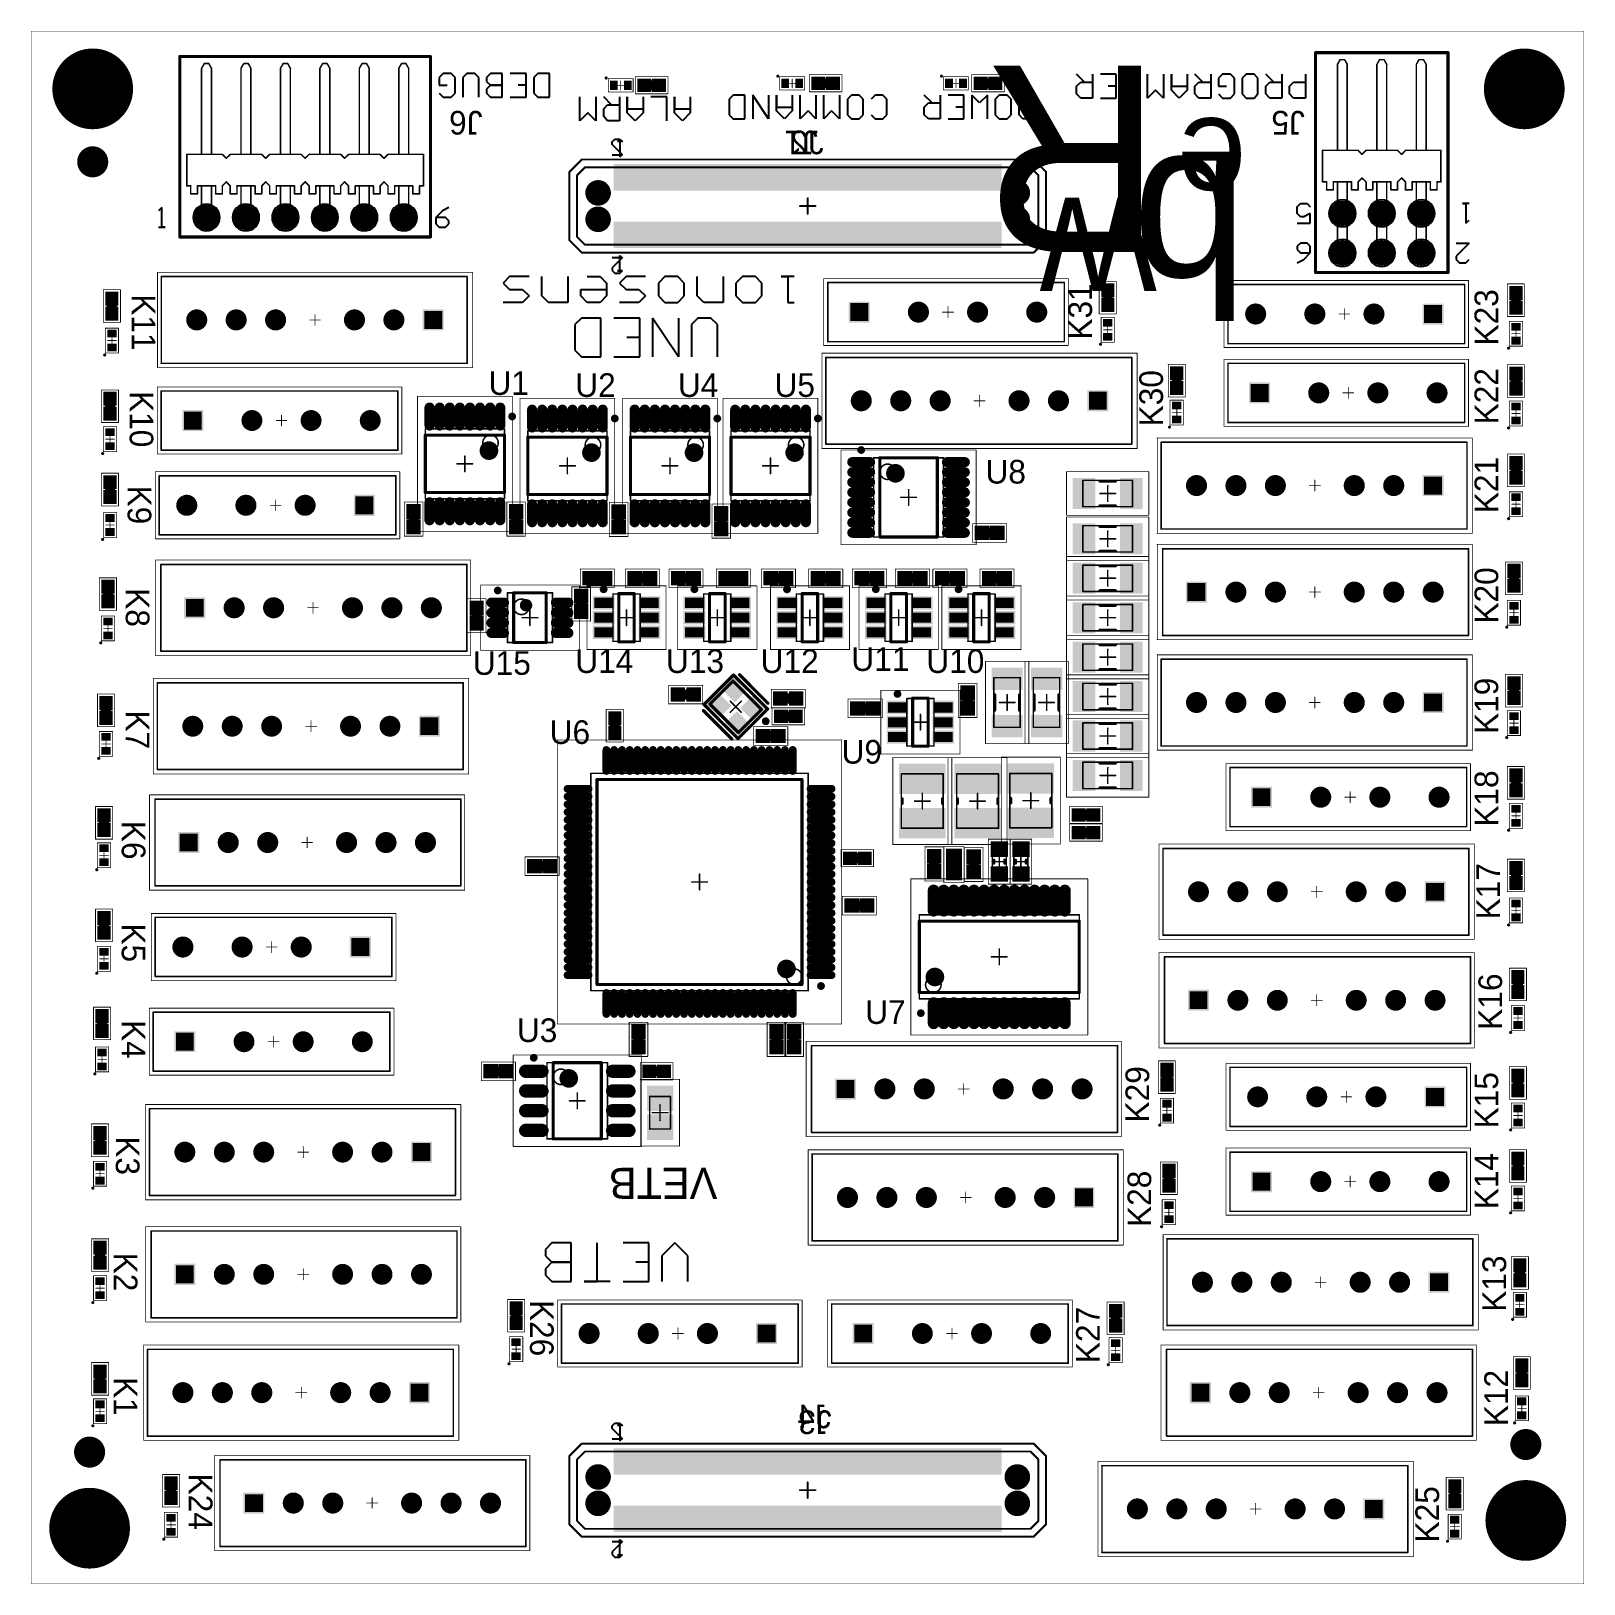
# Model space of a CAD drawing. Header units: millimetres. Extents: x 0 to 100, y 0 to 100.
import ezdxf

# ---------------------------------------------------------------- set-up
doc = ezdxf.new("R2010")
doc.units = ezdxf.units.MM
for name, color, linetype in [('BottomLayer', 5, 'Continuous'), ('BottomOverlay', 54, 'Continuous'), ('BottomPaste', 16, 'Continuous'), ('BottomSolder', 6, 'Continuous'), ('Mechanical1', 6, 'Continuous'), ('Mechanical13', 56, 'Continuous'), ('Mechanical15', 56, 'Continuous'), ('MidLayer14', 9, 'Continuous'), ('MultiLayer', 9, 'Continuous'), ('PadHoleLayer', 156, 'Continuous'), ('TopLayer', 1, 'Continuous'), ('TopOverlay', 2, 'Continuous'), ('TopPaste', 8, 'Continuous'), ('TopSolder', 216, 'Continuous')]:
    doc.layers.add(name, color=color, linetype=linetype)

msp = doc.modelspace()

# ---------------------------------------------------------------- texts
at = {"layer": 'BottomOverlay', "text_generation_flag": 2}
for s, p in [('J2', (51.05, 92.08)), ('J4', (51.5, 10.03))]:
    msp.add_text(s, height=1.524, dxfattribs=at).set_placement(p)
at = {"layer": 'TopOverlay'}
for s, height, rotation, p in [('R', 12, 180, (72.81, 97.79)), ('J6', 1.524, 180, (29.08, 94.87)), ('e', 6, 180, (78.26, 94.39)), ('J5', 1.524, 180, (82.04, 94.87)), ('J1', 1.524, 180, (50.67, 93.6)), ('b', 10, 180, (78.36, 91.87)), ('W', 6, 180, (72.52, 89.28)), ('K31', 1.524, 90, (68.33, 80.14)), ('K23', 1.524, 90, (94.49, 79.76)), ('K11', 1.524, 270, (6.48, 83.06)), ('K30', 1.524, 90, (72.9, 74.55)), ('K22', 1.524, 90, (94.49, 74.68)), ('K10', 1.524, 270, (6.35, 76.83)), ('K21', 1.524, 90, (94.49, 68.96)), ('K9', 1.524, 270, (6.22, 70.74)), ('K20', 1.524, 90, (94.49, 61.85)), ('K8', 1.524, 270, (6.1, 64.13)), ('K19', 1.524, 90, (94.49, 54.74)), ('K7', 1.524, 270, (6.1, 56.26)), ('K18', 1.524, 90, (94.49, 48.77)), ('K6', 1.524, 270, (5.84, 49.15)), ('K17', 1.524, 90, (94.61, 42.8)), ('K5', 1.524, 270, (5.84, 42.54)), ('K16', 1.524, 90, (94.74, 35.69)), ('K4', 1.524, 270, (5.84, 36.32)), ('K29', 1.524, 90, (72.01, 29.72)), ('K15', 1.524, 90, (94.49, 29.34)), ('K3', 1.524, 270, (5.46, 28.83)), ('K14', 1.524, 90, (94.49, 24.13)), ('VETB', 2, 180, (44.2, 26.8)), ('K28', 1.524, 90, (72.14, 22.99)), ('K2', 1.524, 270, (5.33, 21.34)), ('K13', 1.524, 90, (95, 17.53)), ('K26', 1.524, 270, (32.13, 18.29)), ('K27', 1.524, 90, (68.83, 14.22)), ('K1', 1.524, 270, (5.33, 13.33)), ('K12', 1.524, 90, (95.12, 10.16)), ('J3', 1.524, 180, (51.56, 11.18)), ('K24', 1.524, 270, (10.16, 7.11)), ('K25', 1.524, 90, (90.68, 2.67))]:
    msp.add_text(s, height=height, rotation=rotation, dxfattribs=at).set_placement(p)
for s, p in [('U1', (29.46, 76.58)), ('U2', (35.05, 76.45)), ('U4', (41.66, 76.45)), ('U5', (47.88, 76.45)), ('U8', (61.47, 70.87)), ('U15', (28.45, 58.55)), ('U14', (35.05, 58.67)), ('U13', (40.89, 58.67)), ('U12', (46.99, 58.67)), ('U11', (52.83, 58.8)), ('U10', (57.66, 58.67)), ('U6', (33.4, 54.1)), ('U9', (52.2, 52.83)), ('U7', (53.72, 36.07)), ('U3', (31.29, 34.9))]:
    msp.add_text(s, height=1.524, dxfattribs=at).set_placement(p)

# ---------------------------------------------------------------- linework, layer by layer
at = {"layer": 'BottomLayer'}
for points, const_width in [([(2.72, 96.29, 1), (5.22, 96.29, 1)], 2.5), ([(94.92, 96.29, 1), (97.42, 96.29, 1)], 2.5), ([(36.16, 89.59, 1), (36.88, 89.59, 1)], 0.725), ([(63.16, 89.59, 1), (63.88, 89.59, 1)], 0.725), ([(84.05, 88.27, 1), (84.86, 88.27, 1)], 0.81), ([(86.59, 88.27, 1), (87.4, 88.27, 1)], 0.81), ([(89.13, 88.27, 1), (89.94, 88.27, 1)], 0.81), ([(10.9, 88.01, 1), (11.71, 88.01, 1)], 0.81), ([(13.44, 88.01, 1), (14.25, 88.01, 1)], 0.81), ([(15.98, 88.01, 1), (16.79, 88.01, 1)], 0.81), ([(18.52, 88.01, 1), (19.33, 88.01, 1)], 0.81), ([(21.06, 88.01, 1), (21.87, 88.01, 1)], 0.81), ([(23.6, 88.01, 1), (24.41, 88.01, 1)], 0.81), ([(36.16, 87.89, 1), (36.88, 87.89, 1)], 0.725), ([(63.16, 87.89, 1), (63.88, 87.89, 1)], 0.725), ([(84.05, 85.72, 1), (84.86, 85.72, 1)], 0.81), ([(86.59, 85.72, 1), (87.4, 85.72, 1)], 0.81), ([(89.13, 85.72, 1), (89.94, 85.72, 1)], 0.81), ([(56.86, 81.91, 1), (57.44, 81.91, 1)], 0.575), ([(60.67, 81.91, 1), (61.25, 81.91, 1)], 0.575), ([(64.48, 81.91, 1), (65.06, 81.91, 1)], 0.575), ([(78.58, 81.79, 1), (79.15, 81.79, 1)], 0.575), ([(82.39, 81.79, 1), (82.96, 81.79, 1)], 0.575), ([(86.2, 81.79, 1), (86.77, 81.79, 1)], 0.575), ([(10.38, 81.41, 1), (10.96, 81.41, 1)], 0.575), ([(12.92, 81.41, 1), (13.5, 81.41, 1)], 0.575), ([(15.46, 81.41, 1), (16.04, 81.41, 1)], 0.575), ([(20.54, 81.41, 1), (21.12, 81.41, 1)], 0.575), ([(23.08, 81.41, 1), (23.66, 81.41, 1)], 0.575), ([(82.64, 76.71, 1), (83.22, 76.71, 1)], 0.575), ([(86.45, 76.71, 1), (87.03, 76.71, 1)], 0.575), ([(90.26, 76.71, 1), (90.84, 76.71, 1)], 0.575), ([(53.18, 76.2, 1), (53.75, 76.2, 1)], 0.575), ([(55.72, 76.2, 1), (56.29, 76.2, 1)], 0.575), ([(58.26, 76.2, 1), (58.83, 76.2, 1)], 0.575), ([(63.34, 76.2, 1), (63.91, 76.2, 1)], 0.575), ([(65.88, 76.2, 1), (66.45, 76.2, 1)], 0.575), ([(13.94, 74.93, 1), (14.51, 74.93, 1)], 0.575), ([(17.75, 74.93, 1), (18.32, 74.93, 1)], 0.575), ([(21.56, 74.93, 1), (22.13, 74.93, 1)], 0.575), ([(74.77, 70.74, 1), (75.34, 70.74, 1)], 0.575), ([(77.31, 70.74, 1), (77.88, 70.74, 1)], 0.575), ([(79.85, 70.74, 1), (80.42, 70.74, 1)], 0.575), ([(84.93, 70.74, 1), (85.5, 70.74, 1)], 0.575), ([(87.47, 70.74, 1), (88.04, 70.74, 1)], 0.575), ([(9.75, 69.47, 1), (10.32, 69.47, 1)], 0.575), ([(13.56, 69.47, 1), (14.13, 69.47, 1)], 0.575), ([(17.37, 69.47, 1), (17.94, 69.47, 1)], 0.575), ([(77.31, 63.88, 1), (77.88, 63.88, 1)], 0.575), ([(79.85, 63.88, 1), (80.42, 63.88, 1)], 0.575), ([(84.93, 63.88, 1), (85.5, 63.88, 1)], 0.575), ([(87.47, 63.88, 1), (88.04, 63.88, 1)], 0.575), ([(90.01, 63.88, 1), (90.58, 63.88, 1)], 0.575), ([(12.79, 62.87, 1), (13.37, 62.87, 1)], 0.575), ([(15.33, 62.87, 1), (15.91, 62.87, 1)], 0.575), ([(20.41, 62.87, 1), (20.99, 62.87, 1)], 0.575), ([(22.95, 62.87, 1), (23.53, 62.87, 1)], 0.575), ([(25.49, 62.87, 1), (26.07, 62.87, 1)], 0.575), ([(74.77, 56.77, 1), (75.34, 56.77, 1)], 0.575), ([(77.31, 56.77, 1), (77.88, 56.77, 1)], 0.575), ([(79.85, 56.77, 1), (80.42, 56.77, 1)], 0.575), ([(84.93, 56.77, 1), (85.5, 56.77, 1)], 0.575), ([(87.47, 56.77, 1), (88.04, 56.77, 1)], 0.575), ([(10.13, 55.24, 1), (10.7, 55.24, 1)], 0.575), ([(12.67, 55.24, 1), (13.24, 55.24, 1)], 0.575), ([(15.21, 55.24, 1), (15.78, 55.24, 1)], 0.575), ([(20.29, 55.24, 1), (20.86, 55.24, 1)], 0.575), ([(22.83, 55.24, 1), (23.4, 55.24, 1)], 0.575), ([(82.77, 50.67, 1), (83.35, 50.67, 1)], 0.575), ([(86.58, 50.67, 1), (87.16, 50.67, 1)], 0.575), ([(90.39, 50.67, 1), (90.97, 50.67, 1)], 0.575), ([(12.41, 47.75, 1), (12.99, 47.75, 1)], 0.575), ([(14.95, 47.75, 1), (15.53, 47.75, 1)], 0.575), ([(20.03, 47.75, 1), (20.61, 47.75, 1)], 0.575), ([(22.57, 47.75, 1), (23.15, 47.75, 1)], 0.575), ([(25.11, 47.75, 1), (25.69, 47.75, 1)], 0.575), ([(74.9, 44.58, 1), (75.47, 44.58, 1)], 0.575), ([(77.44, 44.58, 1), (78.01, 44.58, 1)], 0.575), ([(79.98, 44.58, 1), (80.55, 44.58, 1)], 0.575), ([(85.06, 44.58, 1), (85.63, 44.58, 1)], 0.575), ([(87.6, 44.58, 1), (88.17, 44.58, 1)], 0.575), ([(9.49, 41.02, 1), (10.07, 41.02, 1)], 0.575), ([(13.3, 41.02, 1), (13.88, 41.02, 1)], 0.575), ([(17.11, 41.02, 1), (17.69, 41.02, 1)], 0.575), ([(77.44, 37.59, 1), (78.01, 37.59, 1)], 0.575), ([(79.98, 37.59, 1), (80.55, 37.59, 1)], 0.575), ([(85.06, 37.59, 1), (85.63, 37.59, 1)], 0.575), ([(87.6, 37.59, 1), (88.17, 37.59, 1)], 0.575), ([(90.14, 37.59, 1), (90.71, 37.59, 1)], 0.575), ([(13.43, 34.92, 1), (14, 34.92, 1)], 0.575), ([(17.24, 34.92, 1), (17.81, 34.92, 1)], 0.575), ([(21.05, 34.92, 1), (21.62, 34.92, 1)], 0.575), ([(54.7, 31.88, 1), (55.28, 31.88, 1)], 0.575), ([(57.24, 31.88, 1), (57.82, 31.88, 1)], 0.575), ([(62.32, 31.88, 1), (62.9, 31.88, 1)], 0.575), ([(64.86, 31.88, 1), (65.44, 31.88, 1)], 0.575), ([(67.4, 31.88, 1), (67.98, 31.88, 1)], 0.575), ([(78.71, 31.37, 1), (79.28, 31.37, 1)], 0.575), ([(82.52, 31.37, 1), (83.09, 31.37, 1)], 0.575), ([(86.33, 31.37, 1), (86.9, 31.37, 1)], 0.575), ([(9.62, 27.81, 1), (10.19, 27.81, 1)], 0.575), ([(12.16, 27.81, 1), (12.73, 27.81, 1)], 0.575), ([(14.7, 27.81, 1), (15.27, 27.81, 1)], 0.575), ([(19.78, 27.81, 1), (20.35, 27.81, 1)], 0.575), ([(22.32, 27.81, 1), (22.89, 27.81, 1)], 0.575), ([(82.77, 25.91, 1), (83.35, 25.91, 1)], 0.575), ([(86.58, 25.91, 1), (87.16, 25.91, 1)], 0.575), ([(90.39, 25.91, 1), (90.97, 25.91, 1)], 0.575), ([(52.29, 24.89, 1), (52.87, 24.89, 1)], 0.575), ([(54.83, 24.89, 1), (55.41, 24.89, 1)], 0.575), ([(57.37, 24.89, 1), (57.95, 24.89, 1)], 0.575), ([(62.45, 24.89, 1), (63.03, 24.89, 1)], 0.575), ([(64.99, 24.89, 1), (65.57, 24.89, 1)], 0.575), ([(12.16, 19.94, 1), (12.73, 19.94, 1)], 0.575), ([(14.7, 19.94, 1), (15.27, 19.94, 1)], 0.575), ([(19.78, 19.94, 1), (20.35, 19.94, 1)], 0.575), ([(22.32, 19.94, 1), (22.89, 19.94, 1)], 0.575), ([(24.86, 19.94, 1), (25.43, 19.94, 1)], 0.575), ([(75.15, 19.43, 1), (75.73, 19.43, 1)], 0.575), ([(77.69, 19.43, 1), (78.27, 19.43, 1)], 0.575), ([(80.23, 19.43, 1), (80.81, 19.43, 1)], 0.575), ([(85.31, 19.43, 1), (85.89, 19.43, 1)], 0.575), ([(87.85, 19.43, 1), (88.43, 19.43, 1)], 0.575), ([(35.65, 16.13, 1), (36.23, 16.13, 1)], 0.575), ([(39.46, 16.13, 1), (40.04, 16.13, 1)], 0.575), ([(43.27, 16.13, 1), (43.85, 16.13, 1)], 0.575), ([(57.12, 16.13, 1), (57.69, 16.13, 1)], 0.575), ([(60.93, 16.13, 1), (61.5, 16.13, 1)], 0.575), ([(64.74, 16.13, 1), (65.31, 16.13, 1)], 0.575), ([(9.49, 12.32, 1), (10.07, 12.32, 1)], 0.575), ([(12.03, 12.32, 1), (12.61, 12.32, 1)], 0.575), ([(14.57, 12.32, 1), (15.15, 12.32, 1)], 0.575), ([(19.65, 12.32, 1), (20.23, 12.32, 1)], 0.575), ([(22.19, 12.32, 1), (22.77, 12.32, 1)], 0.575), ([(77.56, 12.32, 1), (78.14, 12.32, 1)], 0.575), ([(80.1, 12.32, 1), (80.68, 12.32, 1)], 0.575), ([(85.18, 12.32, 1), (85.76, 12.32, 1)], 0.575), ([(87.72, 12.32, 1), (88.3, 12.32, 1)], 0.575), ([(90.26, 12.32, 1), (90.84, 12.32, 1)], 0.575), ([(36.16, 6.89, 1), (36.88, 6.89, 1)], 0.725), ([(63.16, 6.89, 1), (63.88, 6.89, 1)], 0.725), ([(2.52, 3.59, 1), (5.02, 3.59, 1)], 2.5), ([(95.02, 4.09, 1), (97.52, 4.09, 1)], 2.5), ([(16.6, 5.21, 1), (17.18, 5.21, 1)], 0.575), ([(19.14, 5.21, 1), (19.72, 5.21, 1)], 0.575), ([(24.22, 5.21, 1), (24.8, 5.21, 1)], 0.575), ([(26.76, 5.21, 1), (27.34, 5.21, 1)], 0.575), ([(29.3, 5.21, 1), (29.88, 5.21, 1)], 0.575), ([(36.16, 5.19, 1), (36.88, 5.19, 1)], 0.725), ([(63.16, 5.19, 1), (63.88, 5.19, 1)], 0.725), ([(70.96, 4.83, 1), (71.53, 4.83, 1)], 0.575), ([(73.5, 4.83, 1), (74.07, 4.83, 1)], 0.575), ([(76.04, 4.83, 1), (76.61, 4.83, 1)], 0.575), ([(81.12, 4.83, 1), (81.69, 4.83, 1)], 0.575), ([(83.66, 4.83, 1), (84.23, 4.83, 1)], 0.575)]:
    msp.add_lwpolyline(points, format="xyb", close=True, dxfattribs=dict(at, const_width=const_width))
for points in [[(37.92, 91.34), (37.62, 91.34), (37.92, 89.84), (37.62, 89.84)], [(38.42, 91.34), (38.12, 91.34), (38.42, 89.84), (38.12, 89.84)], [(38.92, 91.34), (38.62, 91.34), (38.92, 89.84), (38.62, 89.84)], [(39.42, 91.34), (39.12, 91.34), (39.42, 89.84), (39.12, 89.84)], [(39.92, 91.34), (39.62, 91.34), (39.92, 89.84), (39.62, 89.84)], [(40.42, 91.34), (40.12, 91.34), (40.42, 89.84), (40.12, 89.84)], [(40.92, 91.34), (40.62, 91.34), (40.92, 89.84), (40.62, 89.84)], [(41.42, 91.34), (41.12, 91.34), (41.42, 89.84), (41.12, 89.84)], [(41.92, 91.34), (41.62, 91.34), (41.92, 89.84), (41.62, 89.84)], [(42.42, 91.34), (42.12, 91.34), (42.42, 89.84), (42.12, 89.84)], [(42.92, 91.34), (42.62, 91.34), (42.92, 89.84), (42.62, 89.84)], [(43.42, 91.34), (43.12, 91.34), (43.42, 89.84), (43.12, 89.84)], [(43.92, 91.34), (43.62, 91.34), (43.92, 89.84), (43.62, 89.84)], [(44.42, 91.34), (44.12, 91.34), (44.42, 89.84), (44.12, 89.84)], [(44.92, 91.34), (44.62, 91.34), (44.92, 89.84), (44.62, 89.84)], [(45.42, 91.34), (45.12, 91.34), (45.42, 89.84), (45.12, 89.84)], [(45.92, 91.34), (45.62, 91.34), (45.92, 89.84), (45.62, 89.84)], [(46.42, 91.34), (46.12, 91.34), (46.42, 89.84), (46.12, 89.84)], [(46.92, 91.34), (46.62, 91.34), (46.92, 89.84), (46.62, 89.84)], [(47.42, 91.34), (47.12, 91.34), (47.42, 89.84), (47.12, 89.84)], [(47.92, 91.34), (47.62, 91.34), (47.92, 89.84), (47.62, 89.84)], [(48.42, 91.34), (48.12, 91.34), (48.42, 89.84), (48.12, 89.84)], [(48.92, 91.34), (48.62, 91.34), (48.92, 89.84), (48.62, 89.84)], [(49.42, 91.34), (49.12, 91.34), (49.42, 89.84), (49.12, 89.84)], [(49.92, 91.34), (49.62, 91.34), (49.92, 89.84), (49.62, 89.84)], [(50.42, 91.34), (50.12, 91.34), (50.42, 89.84), (50.12, 89.84)], [(50.92, 91.34), (50.62, 91.34), (50.92, 89.84), (50.62, 89.84)], [(51.42, 91.34), (51.12, 91.34), (51.42, 89.84), (51.12, 89.84)], [(51.92, 91.34), (51.62, 91.34), (51.92, 89.84), (51.62, 89.84)], [(52.42, 91.34), (52.12, 91.34), (52.42, 89.84), (52.12, 89.84)], [(52.92, 91.34), (52.62, 91.34), (52.92, 89.84), (52.62, 89.84)], [(53.42, 91.34), (53.12, 91.34), (53.42, 89.84), (53.12, 89.84)], [(53.92, 91.34), (53.62, 91.34), (53.92, 89.84), (53.62, 89.84)], [(54.42, 91.34), (54.12, 91.34), (54.42, 89.84), (54.12, 89.84)], [(54.92, 91.34), (54.62, 91.34), (54.92, 89.84), (54.62, 89.84)], [(55.42, 91.34), (55.12, 91.34), (55.42, 89.84), (55.12, 89.84)], [(55.92, 91.34), (55.62, 91.34), (55.92, 89.84), (55.62, 89.84)], [(56.42, 91.34), (56.12, 91.34), (56.42, 89.84), (56.12, 89.84)], [(56.92, 91.34), (56.62, 91.34), (56.92, 89.84), (56.62, 89.84)], [(57.42, 91.34), (57.12, 91.34), (57.42, 89.84), (57.12, 89.84)], [(57.92, 91.34), (57.62, 91.34), (57.92, 89.84), (57.62, 89.84)], [(58.42, 91.34), (58.12, 91.34), (58.42, 89.84), (58.12, 89.84)], [(58.92, 91.34), (58.62, 91.34), (58.92, 89.84), (58.62, 89.84)], [(59.42, 91.34), (59.12, 91.34), (59.42, 89.84), (59.12, 89.84)], [(59.92, 91.34), (59.62, 91.34), (59.92, 89.84), (59.62, 89.84)], [(60.42, 91.34), (60.12, 91.34), (60.42, 89.84), (60.12, 89.84)], [(60.92, 91.34), (60.62, 91.34), (60.92, 89.84), (60.62, 89.84)], [(61.42, 91.34), (61.12, 91.34), (61.42, 89.84), (61.12, 89.84)], [(61.92, 91.34), (61.62, 91.34), (61.92, 89.84), (61.62, 89.84)], [(62.42, 91.34), (62.12, 91.34), (62.42, 89.84), (62.12, 89.84)], [(37.92, 87.64), (37.62, 87.64), (37.92, 86.14), (37.62, 86.14)], [(38.42, 87.64), (38.12, 87.64), (38.42, 86.14), (38.12, 86.14)], [(38.92, 87.64), (38.62, 87.64), (38.92, 86.14), (38.62, 86.14)], [(39.42, 87.64), (39.12, 87.64), (39.42, 86.14), (39.12, 86.14)], [(39.92, 87.64), (39.62, 87.64), (39.92, 86.14), (39.62, 86.14)], [(40.42, 87.64), (40.12, 87.64), (40.42, 86.14), (40.12, 86.14)], [(40.92, 87.64), (40.62, 87.64), (40.92, 86.14), (40.62, 86.14)], [(41.42, 87.64), (41.12, 87.64), (41.42, 86.14), (41.12, 86.14)], [(41.92, 87.64), (41.62, 87.64), (41.92, 86.14), (41.62, 86.14)], [(42.42, 87.64), (42.12, 87.64), (42.42, 86.14), (42.12, 86.14)], [(42.92, 87.64), (42.62, 87.64), (42.92, 86.14), (42.62, 86.14)], [(43.42, 87.64), (43.12, 87.64), (43.42, 86.14), (43.12, 86.14)], [(43.92, 87.64), (43.62, 87.64), (43.92, 86.14), (43.62, 86.14)], [(44.42, 87.64), (44.12, 87.64), (44.42, 86.14), (44.12, 86.14)], [(44.92, 87.64), (44.62, 87.64), (44.92, 86.14), (44.62, 86.14)], [(45.42, 87.64), (45.12, 87.64), (45.42, 86.14), (45.12, 86.14)], [(45.92, 87.64), (45.62, 87.64), (45.92, 86.14), (45.62, 86.14)], [(46.42, 87.64), (46.12, 87.64), (46.42, 86.14), (46.12, 86.14)], [(46.92, 87.64), (46.62, 87.64), (46.92, 86.14), (46.62, 86.14)], [(47.42, 87.64), (47.12, 87.64), (47.42, 86.14), (47.12, 86.14)], [(47.92, 87.64), (47.62, 87.64), (47.92, 86.14), (47.62, 86.14)], [(48.42, 87.64), (48.12, 87.64), (48.42, 86.14), (48.12, 86.14)], [(48.92, 87.64), (48.62, 87.64), (48.92, 86.14), (48.62, 86.14)], [(49.42, 87.64), (49.12, 87.64), (49.42, 86.14), (49.12, 86.14)], [(49.92, 87.64), (49.62, 87.64), (49.92, 86.14), (49.62, 86.14)], [(50.42, 87.64), (50.12, 87.64), (50.42, 86.14), (50.12, 86.14)], [(50.92, 87.64), (50.62, 87.64), (50.92, 86.14), (50.62, 86.14)], [(51.42, 87.64), (51.12, 87.64), (51.42, 86.14), (51.12, 86.14)], [(51.92, 87.64), (51.62, 87.64), (51.92, 86.14), (51.62, 86.14)], [(52.42, 87.64), (52.12, 87.64), (52.42, 86.14), (52.12, 86.14)], [(52.92, 87.64), (52.62, 87.64), (52.92, 86.14), (52.62, 86.14)], [(53.42, 87.64), (53.12, 87.64), (53.42, 86.14), (53.12, 86.14)], [(53.92, 87.64), (53.62, 87.64), (53.92, 86.14), (53.62, 86.14)], [(54.42, 87.64), (54.12, 87.64), (54.42, 86.14), (54.12, 86.14)], [(54.92, 87.64), (54.62, 87.64), (54.92, 86.14), (54.62, 86.14)], [(55.42, 87.64), (55.12, 87.64), (55.42, 86.14), (55.12, 86.14)], [(55.92, 87.64), (55.62, 87.64), (55.92, 86.14), (55.62, 86.14)], [(56.42, 87.64), (56.12, 87.64), (56.42, 86.14), (56.12, 86.14)], [(56.92, 87.64), (56.62, 87.64), (56.92, 86.14), (56.62, 86.14)], [(57.42, 87.64), (57.12, 87.64), (57.42, 86.14), (57.12, 86.14)], [(57.92, 87.64), (57.62, 87.64), (57.92, 86.14), (57.62, 86.14)], [(58.42, 87.64), (58.12, 87.64), (58.42, 86.14), (58.12, 86.14)], [(58.92, 87.64), (58.62, 87.64), (58.92, 86.14), (58.62, 86.14)], [(59.42, 87.64), (59.12, 87.64), (59.42, 86.14), (59.12, 86.14)], [(59.92, 87.64), (59.62, 87.64), (59.92, 86.14), (59.62, 86.14)], [(60.42, 87.64), (60.12, 87.64), (60.42, 86.14), (60.12, 86.14)], [(60.92, 87.64), (60.62, 87.64), (60.92, 86.14), (60.62, 86.14)], [(61.42, 87.64), (61.12, 87.64), (61.42, 86.14), (61.12, 86.14)], [(61.92, 87.64), (61.62, 87.64), (61.92, 86.14), (61.62, 86.14)], [(62.42, 87.64), (62.12, 87.64), (62.42, 86.14), (62.12, 86.14)], [(52.76, 82.49), (52.76, 81.34), (53.92, 82.49), (53.92, 81.34)], [(90.87, 81.21), (90.87, 82.36), (89.72, 81.21), (89.72, 82.36)], [(26.48, 80.83), (26.48, 81.98), (25.33, 80.83), (25.33, 81.98)], [(78.55, 77.28), (78.55, 76.13), (79.7, 77.28), (79.7, 76.13)], [(69.28, 75.62), (69.28, 76.78), (68.13, 75.62), (68.13, 76.78)], [(9.84, 75.51), (9.84, 74.35), (10.99, 75.51), (10.99, 74.35)], [(90.87, 70.16), (90.87, 71.31), (89.72, 70.16), (89.72, 71.31)], [(22.04, 68.89), (22.04, 70.04), (20.89, 68.89), (20.89, 70.04)], [(74.48, 64.46), (74.48, 63.31), (75.63, 64.46), (75.63, 63.31)], [(9.97, 63.44), (9.97, 62.29), (11.12, 63.44), (11.12, 62.29)], [(90.87, 56.19), (90.87, 57.34), (89.72, 56.19), (89.72, 57.34)], [(26.23, 54.67), (26.23, 55.82), (25.08, 54.67), (25.08, 55.82)], [(78.67, 51.25), (78.67, 50.1), (79.82, 51.25), (79.82, 50.1)], [(9.58, 48.33), (9.58, 47.18), (10.74, 48.33), (10.74, 47.18)], [(91, 44), (91, 45.15), (89.85, 44), (89.85, 45.15)], [(21.78, 40.45), (21.78, 41.6), (20.63, 40.45), (20.63, 41.6)], [(74.61, 38.17), (74.61, 37.02), (75.76, 38.17), (75.76, 37.02)], [(9.33, 35.5), (9.33, 34.35), (10.48, 35.5), (10.48, 34.35)], [(51.88, 32.45), (51.88, 31.3), (53.03, 32.45), (53.03, 31.3)], [(91, 30.79), (91, 31.94), (89.85, 30.79), (89.85, 31.94)], [(25.72, 27.24), (25.72, 28.39), (24.57, 27.24), (24.57, 28.39)], [(78.67, 26.48), (78.67, 25.33), (79.82, 26.48), (79.82, 25.33)], [(68.39, 24.32), (68.39, 25.47), (67.24, 24.32), (67.24, 25.47)], [(9.33, 20.51), (9.33, 19.36), (10.48, 20.51), (10.48, 19.36)], [(91.25, 18.86), (91.25, 20.01), (90.1, 18.86), (90.1, 20.01)], [(47.95, 15.55), (47.95, 16.7), (46.8, 15.55), (46.8, 16.7)], [(53.02, 16.7), (53.02, 15.55), (54.17, 16.7), (54.17, 15.55)], [(25.59, 11.74), (25.59, 12.89), (24.44, 11.74), (24.44, 12.89)], [(74.74, 12.89), (74.74, 11.74), (75.89, 12.89), (75.89, 11.74)], [(37.92, 8.64), (37.62, 8.64), (37.92, 7.14), (37.62, 7.14)], [(38.42, 8.64), (38.12, 8.64), (38.42, 7.14), (38.12, 7.14)], [(38.92, 8.64), (38.62, 8.64), (38.92, 7.14), (38.62, 7.14)], [(39.42, 8.64), (39.12, 8.64), (39.42, 7.14), (39.12, 7.14)], [(39.92, 8.64), (39.62, 8.64), (39.92, 7.14), (39.62, 7.14)], [(40.42, 8.64), (40.12, 8.64), (40.42, 7.14), (40.12, 7.14)], [(40.92, 8.64), (40.62, 8.64), (40.92, 7.14), (40.62, 7.14)], [(41.42, 8.64), (41.12, 8.64), (41.42, 7.14), (41.12, 7.14)], [(41.92, 8.64), (41.62, 8.64), (41.92, 7.14), (41.62, 7.14)], [(42.42, 8.64), (42.12, 8.64), (42.42, 7.14), (42.12, 7.14)], [(42.92, 8.64), (42.62, 8.64), (42.92, 7.14), (42.62, 7.14)], [(43.42, 8.64), (43.12, 8.64), (43.42, 7.14), (43.12, 7.14)], [(43.92, 8.64), (43.62, 8.64), (43.92, 7.14), (43.62, 7.14)], [(44.42, 8.64), (44.12, 8.64), (44.42, 7.14), (44.12, 7.14)], [(44.92, 8.64), (44.62, 8.64), (44.92, 7.14), (44.62, 7.14)], [(45.42, 8.64), (45.12, 8.64), (45.42, 7.14), (45.12, 7.14)], [(45.92, 8.64), (45.62, 8.64), (45.92, 7.14), (45.62, 7.14)], [(46.42, 8.64), (46.12, 8.64), (46.42, 7.14), (46.12, 7.14)], [(46.92, 8.64), (46.62, 8.64), (46.92, 7.14), (46.62, 7.14)], [(47.42, 8.64), (47.12, 8.64), (47.42, 7.14), (47.12, 7.14)], [(47.92, 8.64), (47.62, 8.64), (47.92, 7.14), (47.62, 7.14)], [(48.42, 8.64), (48.12, 8.64), (48.42, 7.14), (48.12, 7.14)], [(48.92, 8.64), (48.62, 8.64), (48.92, 7.14), (48.62, 7.14)], [(49.42, 8.64), (49.12, 8.64), (49.42, 7.14), (49.12, 7.14)], [(49.92, 8.64), (49.62, 8.64), (49.92, 7.14), (49.62, 7.14)], [(50.42, 8.64), (50.12, 8.64), (50.42, 7.14), (50.12, 7.14)], [(50.92, 8.64), (50.62, 8.64), (50.92, 7.14), (50.62, 7.14)], [(51.42, 8.64), (51.12, 8.64), (51.42, 7.14), (51.12, 7.14)], [(51.92, 8.64), (51.62, 8.64), (51.92, 7.14), (51.62, 7.14)], [(52.42, 8.64), (52.12, 8.64), (52.42, 7.14), (52.12, 7.14)], [(52.92, 8.64), (52.62, 8.64), (52.92, 7.14), (52.62, 7.14)], [(53.42, 8.64), (53.12, 8.64), (53.42, 7.14), (53.12, 7.14)], [(53.92, 8.64), (53.62, 8.64), (53.92, 7.14), (53.62, 7.14)], [(54.42, 8.64), (54.12, 8.64), (54.42, 7.14), (54.12, 7.14)], [(54.92, 8.64), (54.62, 8.64), (54.92, 7.14), (54.62, 7.14)], [(55.42, 8.64), (55.12, 8.64), (55.42, 7.14), (55.12, 7.14)], [(55.92, 8.64), (55.62, 8.64), (55.92, 7.14), (55.62, 7.14)], [(56.42, 8.64), (56.12, 8.64), (56.42, 7.14), (56.12, 7.14)], [(56.92, 8.64), (56.62, 8.64), (56.92, 7.14), (56.62, 7.14)], [(57.42, 8.64), (57.12, 8.64), (57.42, 7.14), (57.12, 7.14)], [(57.92, 8.64), (57.62, 8.64), (57.92, 7.14), (57.62, 7.14)], [(58.42, 8.64), (58.12, 8.64), (58.42, 7.14), (58.12, 7.14)], [(58.92, 8.64), (58.62, 8.64), (58.92, 7.14), (58.62, 7.14)], [(59.42, 8.64), (59.12, 8.64), (59.42, 7.14), (59.12, 7.14)], [(59.92, 8.64), (59.62, 8.64), (59.92, 7.14), (59.62, 7.14)], [(60.42, 8.64), (60.12, 8.64), (60.42, 7.14), (60.12, 7.14)], [(60.92, 8.64), (60.62, 8.64), (60.92, 7.14), (60.62, 7.14)], [(61.42, 8.64), (61.12, 8.64), (61.42, 7.14), (61.12, 7.14)], [(61.92, 8.64), (61.62, 8.64), (61.92, 7.14), (61.62, 7.14)], [(62.42, 8.64), (62.12, 8.64), (62.42, 7.14), (62.12, 7.14)], [(13.78, 5.78), (13.78, 4.63), (14.93, 5.78), (14.93, 4.63)], [(87.06, 4.25), (87.06, 5.4), (85.91, 4.25), (85.91, 5.4)], [(37.92, 4.94), (37.62, 4.94), (37.92, 3.44), (37.62, 3.44)], [(38.42, 4.94), (38.12, 4.94), (38.42, 3.44), (38.12, 3.44)], [(38.92, 4.94), (38.62, 4.94), (38.92, 3.44), (38.62, 3.44)], [(39.42, 4.94), (39.12, 4.94), (39.42, 3.44), (39.12, 3.44)], [(39.92, 4.94), (39.62, 4.94), (39.92, 3.44), (39.62, 3.44)], [(40.42, 4.94), (40.12, 4.94), (40.42, 3.44), (40.12, 3.44)], [(40.92, 4.94), (40.62, 4.94), (40.92, 3.44), (40.62, 3.44)], [(41.42, 4.94), (41.12, 4.94), (41.42, 3.44), (41.12, 3.44)], [(41.92, 4.94), (41.62, 4.94), (41.92, 3.44), (41.62, 3.44)], [(42.42, 4.94), (42.12, 4.94), (42.42, 3.44), (42.12, 3.44)], [(42.92, 4.94), (42.62, 4.94), (42.92, 3.44), (42.62, 3.44)], [(43.42, 4.94), (43.12, 4.94), (43.42, 3.44), (43.12, 3.44)], [(43.92, 4.94), (43.62, 4.94), (43.92, 3.44), (43.62, 3.44)], [(44.42, 4.94), (44.12, 4.94), (44.42, 3.44), (44.12, 3.44)], [(44.92, 4.94), (44.62, 4.94), (44.92, 3.44), (44.62, 3.44)], [(45.42, 4.94), (45.12, 4.94), (45.42, 3.44), (45.12, 3.44)], [(45.92, 4.94), (45.62, 4.94), (45.92, 3.44), (45.62, 3.44)], [(46.42, 4.94), (46.12, 4.94), (46.42, 3.44), (46.12, 3.44)], [(46.92, 4.94), (46.62, 4.94), (46.92, 3.44), (46.62, 3.44)], [(47.42, 4.94), (47.12, 4.94), (47.42, 3.44), (47.12, 3.44)], [(47.92, 4.94), (47.62, 4.94), (47.92, 3.44), (47.62, 3.44)], [(48.42, 4.94), (48.12, 4.94), (48.42, 3.44), (48.12, 3.44)], [(48.92, 4.94), (48.62, 4.94), (48.92, 3.44), (48.62, 3.44)], [(49.42, 4.94), (49.12, 4.94), (49.42, 3.44), (49.12, 3.44)], [(49.92, 4.94), (49.62, 4.94), (49.92, 3.44), (49.62, 3.44)], [(50.42, 4.94), (50.12, 4.94), (50.42, 3.44), (50.12, 3.44)], [(50.92, 4.94), (50.62, 4.94), (50.92, 3.44), (50.62, 3.44)], [(51.42, 4.94), (51.12, 4.94), (51.42, 3.44), (51.12, 3.44)], [(51.92, 4.94), (51.62, 4.94), (51.92, 3.44), (51.62, 3.44)], [(52.42, 4.94), (52.12, 4.94), (52.42, 3.44), (52.12, 3.44)], [(52.92, 4.94), (52.62, 4.94), (52.92, 3.44), (52.62, 3.44)], [(53.42, 4.94), (53.12, 4.94), (53.42, 3.44), (53.12, 3.44)], [(53.92, 4.94), (53.62, 4.94), (53.92, 3.44), (53.62, 3.44)], [(54.42, 4.94), (54.12, 4.94), (54.42, 3.44), (54.12, 3.44)], [(54.92, 4.94), (54.62, 4.94), (54.92, 3.44), (54.62, 3.44)], [(55.42, 4.94), (55.12, 4.94), (55.42, 3.44), (55.12, 3.44)], [(55.92, 4.94), (55.62, 4.94), (55.92, 3.44), (55.62, 3.44)], [(56.42, 4.94), (56.12, 4.94), (56.42, 3.44), (56.12, 3.44)], [(56.92, 4.94), (56.62, 4.94), (56.92, 3.44), (56.62, 3.44)], [(57.42, 4.94), (57.12, 4.94), (57.42, 3.44), (57.12, 3.44)], [(57.92, 4.94), (57.62, 4.94), (57.92, 3.44), (57.62, 3.44)], [(58.42, 4.94), (58.12, 4.94), (58.42, 3.44), (58.12, 3.44)], [(58.92, 4.94), (58.62, 4.94), (58.92, 3.44), (58.62, 3.44)], [(59.42, 4.94), (59.12, 4.94), (59.42, 3.44), (59.12, 3.44)], [(59.92, 4.94), (59.62, 4.94), (59.92, 3.44), (59.62, 3.44)], [(60.42, 4.94), (60.12, 4.94), (60.42, 3.44), (60.12, 3.44)], [(60.92, 4.94), (60.62, 4.94), (60.92, 3.44), (60.62, 3.44)], [(61.42, 4.94), (61.12, 4.94), (61.42, 3.44), (61.12, 3.44)], [(61.92, 4.94), (61.62, 4.94), (61.92, 3.44), (61.62, 3.44)], [(62.42, 4.94), (62.12, 4.94), (62.42, 3.44), (62.12, 3.44)]]:
    msp.add_solid(points, dxfattribs=at)
at = {"layer": 'BottomOverlay', "const_width": 0.127}
for points in [[(34.67, 90.94), (35.47, 91.74)], [(35.47, 91.74), (64.57, 91.74)], [(64.57, 91.74), (65.37, 90.94)], [(34.67, 86.54), (34.67, 90.94)], [(65.37, 86.54), (65.37, 90.94)], [(34.67, 86.54), (35.47, 85.74)], [(64.57, 85.74), (65.37, 86.54)], [(35.47, 85.74), (64.57, 85.74)], [(34.67, 8.24), (35.47, 9.04)], [(35.47, 9.04), (64.57, 9.04)], [(64.57, 9.04), (65.37, 8.24)], [(34.67, 3.84), (34.67, 8.24)], [(65.37, 3.84), (65.37, 8.24)], [(34.67, 3.84), (35.47, 3.04)], [(35.47, 3.04), (64.57, 3.04)], [(64.57, 3.04), (65.37, 3.84)]]:
    msp.add_lwpolyline(points, dxfattribs=at)
at = {"layer": 'BottomOverlay', "const_width": 0.0635}
for points in [[(35.44, 91.74, 1), (35.5, 91.74, 1)], [(35.44, 91.74, 1), (35.5, 91.74, 1)], [(64.54, 91.74, 1), (64.6, 91.74, 1)], [(64.54, 91.74, 1), (64.6, 91.74, 1)], [(34.64, 90.94, 1), (34.7, 90.94, 1)], [(34.64, 90.94, 1), (34.7, 90.94, 1)], [(65.34, 90.94, 1), (65.4, 90.94, 1)], [(65.34, 90.94, 1), (65.4, 90.94, 1)], [(34.64, 86.54, 1), (34.7, 86.54, 1)], [(34.64, 86.54, 1), (34.7, 86.54, 1)], [(65.34, 86.54, 1), (65.4, 86.54, 1)], [(65.34, 86.54, 1), (65.4, 86.54, 1)], [(35.44, 85.74, 1), (35.5, 85.74, 1)], [(35.44, 85.74, 1), (35.5, 85.74, 1)], [(64.54, 85.74, 1), (64.6, 85.74, 1)], [(64.54, 85.74, 1), (64.6, 85.74, 1)], [(35.44, 9.04, 1), (35.5, 9.04, 1)], [(35.44, 9.04, 1), (35.5, 9.04, 1)], [(64.54, 9.04, 1), (64.6, 9.04, 1)], [(64.54, 9.04, 1), (64.6, 9.04, 1)], [(34.64, 8.24, 1), (34.7, 8.24, 1)], [(34.64, 8.24, 1), (34.7, 8.24, 1)], [(65.34, 8.24, 1), (65.4, 8.24, 1)], [(65.34, 8.24, 1), (65.4, 8.24, 1)], [(34.64, 3.84, 1), (34.7, 3.84, 1)], [(34.64, 3.84, 1), (34.7, 3.84, 1)], [(35.44, 3.04, 1), (35.5, 3.04, 1)], [(35.44, 3.04, 1), (35.5, 3.04, 1)], [(64.54, 3.04, 1), (64.6, 3.04, 1)], [(64.54, 3.04, 1), (64.6, 3.04, 1)], [(65.34, 3.84, 1), (65.4, 3.84, 1)], [(65.34, 3.84, 1), (65.4, 3.84, 1)]]:
    msp.add_lwpolyline(points, format="xyb", close=True, dxfattribs=at)
at = {"layer": 'BottomPaste'}
for points in [[(37.92, 91.34), (37.62, 91.34), (37.92, 89.84), (37.62, 89.84)], [(38.42, 91.34), (38.12, 91.34), (38.42, 89.84), (38.12, 89.84)], [(38.92, 91.34), (38.62, 91.34), (38.92, 89.84), (38.62, 89.84)], [(39.42, 91.34), (39.12, 91.34), (39.42, 89.84), (39.12, 89.84)], [(39.92, 91.34), (39.62, 91.34), (39.92, 89.84), (39.62, 89.84)], [(40.42, 91.34), (40.12, 91.34), (40.42, 89.84), (40.12, 89.84)], [(40.92, 91.34), (40.62, 91.34), (40.92, 89.84), (40.62, 89.84)], [(41.42, 91.34), (41.12, 91.34), (41.42, 89.84), (41.12, 89.84)], [(41.92, 91.34), (41.62, 91.34), (41.92, 89.84), (41.62, 89.84)], [(42.42, 91.34), (42.12, 91.34), (42.42, 89.84), (42.12, 89.84)], [(42.92, 91.34), (42.62, 91.34), (42.92, 89.84), (42.62, 89.84)], [(43.42, 91.34), (43.12, 91.34), (43.42, 89.84), (43.12, 89.84)], [(43.92, 91.34), (43.62, 91.34), (43.92, 89.84), (43.62, 89.84)], [(44.42, 91.34), (44.12, 91.34), (44.42, 89.84), (44.12, 89.84)], [(44.92, 91.34), (44.62, 91.34), (44.92, 89.84), (44.62, 89.84)], [(45.42, 91.34), (45.12, 91.34), (45.42, 89.84), (45.12, 89.84)], [(45.92, 91.34), (45.62, 91.34), (45.92, 89.84), (45.62, 89.84)], [(46.42, 91.34), (46.12, 91.34), (46.42, 89.84), (46.12, 89.84)], [(46.92, 91.34), (46.62, 91.34), (46.92, 89.84), (46.62, 89.84)], [(47.42, 91.34), (47.12, 91.34), (47.42, 89.84), (47.12, 89.84)], [(47.92, 91.34), (47.62, 91.34), (47.92, 89.84), (47.62, 89.84)], [(48.42, 91.34), (48.12, 91.34), (48.42, 89.84), (48.12, 89.84)], [(48.92, 91.34), (48.62, 91.34), (48.92, 89.84), (48.62, 89.84)], [(49.42, 91.34), (49.12, 91.34), (49.42, 89.84), (49.12, 89.84)], [(49.92, 91.34), (49.62, 91.34), (49.92, 89.84), (49.62, 89.84)], [(50.42, 91.34), (50.12, 91.34), (50.42, 89.84), (50.12, 89.84)], [(50.92, 91.34), (50.62, 91.34), (50.92, 89.84), (50.62, 89.84)], [(51.42, 91.34), (51.12, 91.34), (51.42, 89.84), (51.12, 89.84)], [(51.92, 91.34), (51.62, 91.34), (51.92, 89.84), (51.62, 89.84)], [(52.42, 91.34), (52.12, 91.34), (52.42, 89.84), (52.12, 89.84)], [(52.92, 91.34), (52.62, 91.34), (52.92, 89.84), (52.62, 89.84)], [(53.42, 91.34), (53.12, 91.34), (53.42, 89.84), (53.12, 89.84)], [(53.92, 91.34), (53.62, 91.34), (53.92, 89.84), (53.62, 89.84)], [(54.42, 91.34), (54.12, 91.34), (54.42, 89.84), (54.12, 89.84)], [(54.92, 91.34), (54.62, 91.34), (54.92, 89.84), (54.62, 89.84)], [(55.42, 91.34), (55.12, 91.34), (55.42, 89.84), (55.12, 89.84)], [(55.92, 91.34), (55.62, 91.34), (55.92, 89.84), (55.62, 89.84)], [(56.42, 91.34), (56.12, 91.34), (56.42, 89.84), (56.12, 89.84)], [(56.92, 91.34), (56.62, 91.34), (56.92, 89.84), (56.62, 89.84)], [(57.42, 91.34), (57.12, 91.34), (57.42, 89.84), (57.12, 89.84)], [(57.92, 91.34), (57.62, 91.34), (57.92, 89.84), (57.62, 89.84)], [(58.42, 91.34), (58.12, 91.34), (58.42, 89.84), (58.12, 89.84)], [(58.92, 91.34), (58.62, 91.34), (58.92, 89.84), (58.62, 89.84)], [(59.42, 91.34), (59.12, 91.34), (59.42, 89.84), (59.12, 89.84)], [(59.92, 91.34), (59.62, 91.34), (59.92, 89.84), (59.62, 89.84)], [(60.42, 91.34), (60.12, 91.34), (60.42, 89.84), (60.12, 89.84)], [(60.92, 91.34), (60.62, 91.34), (60.92, 89.84), (60.62, 89.84)], [(61.42, 91.34), (61.12, 91.34), (61.42, 89.84), (61.12, 89.84)], [(61.92, 91.34), (61.62, 91.34), (61.92, 89.84), (61.62, 89.84)], [(62.42, 91.34), (62.12, 91.34), (62.42, 89.84), (62.12, 89.84)], [(37.92, 87.64), (37.62, 87.64), (37.92, 86.14), (37.62, 86.14)], [(38.42, 87.64), (38.12, 87.64), (38.42, 86.14), (38.12, 86.14)], [(38.92, 87.64), (38.62, 87.64), (38.92, 86.14), (38.62, 86.14)], [(39.42, 87.64), (39.12, 87.64), (39.42, 86.14), (39.12, 86.14)], [(39.92, 87.64), (39.62, 87.64), (39.92, 86.14), (39.62, 86.14)], [(40.42, 87.64), (40.12, 87.64), (40.42, 86.14), (40.12, 86.14)], [(40.92, 87.64), (40.62, 87.64), (40.92, 86.14), (40.62, 86.14)], [(41.42, 87.64), (41.12, 87.64), (41.42, 86.14), (41.12, 86.14)], [(41.92, 87.64), (41.62, 87.64), (41.92, 86.14), (41.62, 86.14)], [(42.42, 87.64), (42.12, 87.64), (42.42, 86.14), (42.12, 86.14)], [(42.92, 87.64), (42.62, 87.64), (42.92, 86.14), (42.62, 86.14)], [(43.42, 87.64), (43.12, 87.64), (43.42, 86.14), (43.12, 86.14)], [(43.92, 87.64), (43.62, 87.64), (43.92, 86.14), (43.62, 86.14)], [(44.42, 87.64), (44.12, 87.64), (44.42, 86.14), (44.12, 86.14)], [(44.92, 87.64), (44.62, 87.64), (44.92, 86.14), (44.62, 86.14)], [(45.42, 87.64), (45.12, 87.64), (45.42, 86.14), (45.12, 86.14)], [(45.92, 87.64), (45.62, 87.64), (45.92, 86.14), (45.62, 86.14)], [(46.42, 87.64), (46.12, 87.64), (46.42, 86.14), (46.12, 86.14)], [(46.92, 87.64), (46.62, 87.64), (46.92, 86.14), (46.62, 86.14)], [(47.42, 87.64), (47.12, 87.64), (47.42, 86.14), (47.12, 86.14)], [(47.92, 87.64), (47.62, 87.64), (47.92, 86.14), (47.62, 86.14)], [(48.42, 87.64), (48.12, 87.64), (48.42, 86.14), (48.12, 86.14)], [(48.92, 87.64), (48.62, 87.64), (48.92, 86.14), (48.62, 86.14)], [(49.42, 87.64), (49.12, 87.64), (49.42, 86.14), (49.12, 86.14)], [(49.92, 87.64), (49.62, 87.64), (49.92, 86.14), (49.62, 86.14)], [(50.42, 87.64), (50.12, 87.64), (50.42, 86.14), (50.12, 86.14)], [(50.92, 87.64), (50.62, 87.64), (50.92, 86.14), (50.62, 86.14)], [(51.42, 87.64), (51.12, 87.64), (51.42, 86.14), (51.12, 86.14)], [(51.92, 87.64), (51.62, 87.64), (51.92, 86.14), (51.62, 86.14)], [(52.42, 87.64), (52.12, 87.64), (52.42, 86.14), (52.12, 86.14)], [(52.92, 87.64), (52.62, 87.64), (52.92, 86.14), (52.62, 86.14)], [(53.42, 87.64), (53.12, 87.64), (53.42, 86.14), (53.12, 86.14)], [(53.92, 87.64), (53.62, 87.64), (53.92, 86.14), (53.62, 86.14)], [(54.42, 87.64), (54.12, 87.64), (54.42, 86.14), (54.12, 86.14)], [(54.92, 87.64), (54.62, 87.64), (54.92, 86.14), (54.62, 86.14)], [(55.42, 87.64), (55.12, 87.64), (55.42, 86.14), (55.12, 86.14)], [(55.92, 87.64), (55.62, 87.64), (55.92, 86.14), (55.62, 86.14)], [(56.42, 87.64), (56.12, 87.64), (56.42, 86.14), (56.12, 86.14)], [(56.92, 87.64), (56.62, 87.64), (56.92, 86.14), (56.62, 86.14)], [(57.42, 87.64), (57.12, 87.64), (57.42, 86.14), (57.12, 86.14)], [(57.92, 87.64), (57.62, 87.64), (57.92, 86.14), (57.62, 86.14)], [(58.42, 87.64), (58.12, 87.64), (58.42, 86.14), (58.12, 86.14)], [(58.92, 87.64), (58.62, 87.64), (58.92, 86.14), (58.62, 86.14)], [(59.42, 87.64), (59.12, 87.64), (59.42, 86.14), (59.12, 86.14)], [(59.92, 87.64), (59.62, 87.64), (59.92, 86.14), (59.62, 86.14)], [(60.42, 87.64), (60.12, 87.64), (60.42, 86.14), (60.12, 86.14)], [(60.92, 87.64), (60.62, 87.64), (60.92, 86.14), (60.62, 86.14)], [(61.42, 87.64), (61.12, 87.64), (61.42, 86.14), (61.12, 86.14)], [(61.92, 87.64), (61.62, 87.64), (61.92, 86.14), (61.62, 86.14)], [(62.42, 87.64), (62.12, 87.64), (62.42, 86.14), (62.12, 86.14)], [(37.92, 8.64), (37.62, 8.64), (37.92, 7.14), (37.62, 7.14)], [(38.42, 8.64), (38.12, 8.64), (38.42, 7.14), (38.12, 7.14)], [(38.92, 8.64), (38.62, 8.64), (38.92, 7.14), (38.62, 7.14)], [(39.42, 8.64), (39.12, 8.64), (39.42, 7.14), (39.12, 7.14)], [(39.92, 8.64), (39.62, 8.64), (39.92, 7.14), (39.62, 7.14)], [(40.42, 8.64), (40.12, 8.64), (40.42, 7.14), (40.12, 7.14)], [(40.92, 8.64), (40.62, 8.64), (40.92, 7.14), (40.62, 7.14)], [(41.42, 8.64), (41.12, 8.64), (41.42, 7.14), (41.12, 7.14)], [(41.92, 8.64), (41.62, 8.64), (41.92, 7.14), (41.62, 7.14)], [(42.42, 8.64), (42.12, 8.64), (42.42, 7.14), (42.12, 7.14)], [(42.92, 8.64), (42.62, 8.64), (42.92, 7.14), (42.62, 7.14)], [(43.42, 8.64), (43.12, 8.64), (43.42, 7.14), (43.12, 7.14)], [(43.92, 8.64), (43.62, 8.64), (43.92, 7.14), (43.62, 7.14)], [(44.42, 8.64), (44.12, 8.64), (44.42, 7.14), (44.12, 7.14)], [(44.92, 8.64), (44.62, 8.64), (44.92, 7.14), (44.62, 7.14)], [(45.42, 8.64), (45.12, 8.64), (45.42, 7.14), (45.12, 7.14)], [(45.92, 8.64), (45.62, 8.64), (45.92, 7.14), (45.62, 7.14)], [(46.42, 8.64), (46.12, 8.64), (46.42, 7.14), (46.12, 7.14)], [(46.92, 8.64), (46.62, 8.64), (46.92, 7.14), (46.62, 7.14)], [(47.42, 8.64), (47.12, 8.64), (47.42, 7.14), (47.12, 7.14)], [(47.92, 8.64), (47.62, 8.64), (47.92, 7.14), (47.62, 7.14)], [(48.42, 8.64), (48.12, 8.64), (48.42, 7.14), (48.12, 7.14)], [(48.92, 8.64), (48.62, 8.64), (48.92, 7.14), (48.62, 7.14)], [(49.42, 8.64), (49.12, 8.64), (49.42, 7.14), (49.12, 7.14)], [(49.92, 8.64), (49.62, 8.64), (49.92, 7.14), (49.62, 7.14)], [(50.42, 8.64), (50.12, 8.64), (50.42, 7.14), (50.12, 7.14)], [(50.92, 8.64), (50.62, 8.64), (50.92, 7.14), (50.62, 7.14)], [(51.42, 8.64), (51.12, 8.64), (51.42, 7.14), (51.12, 7.14)], [(51.92, 8.64), (51.62, 8.64), (51.92, 7.14), (51.62, 7.14)], [(52.42, 8.64), (52.12, 8.64), (52.42, 7.14), (52.12, 7.14)], [(52.92, 8.64), (52.62, 8.64), (52.92, 7.14), (52.62, 7.14)], [(53.42, 8.64), (53.12, 8.64), (53.42, 7.14), (53.12, 7.14)], [(53.92, 8.64), (53.62, 8.64), (53.92, 7.14), (53.62, 7.14)], [(54.42, 8.64), (54.12, 8.64), (54.42, 7.14), (54.12, 7.14)], [(54.92, 8.64), (54.62, 8.64), (54.92, 7.14), (54.62, 7.14)], [(55.42, 8.64), (55.12, 8.64), (55.42, 7.14), (55.12, 7.14)], [(55.92, 8.64), (55.62, 8.64), (55.92, 7.14), (55.62, 7.14)], [(56.42, 8.64), (56.12, 8.64), (56.42, 7.14), (56.12, 7.14)], [(56.92, 8.64), (56.62, 8.64), (56.92, 7.14), (56.62, 7.14)], [(57.42, 8.64), (57.12, 8.64), (57.42, 7.14), (57.12, 7.14)], [(57.92, 8.64), (57.62, 8.64), (57.92, 7.14), (57.62, 7.14)], [(58.42, 8.64), (58.12, 8.64), (58.42, 7.14), (58.12, 7.14)], [(58.92, 8.64), (58.62, 8.64), (58.92, 7.14), (58.62, 7.14)], [(59.42, 8.64), (59.12, 8.64), (59.42, 7.14), (59.12, 7.14)], [(59.92, 8.64), (59.62, 8.64), (59.92, 7.14), (59.62, 7.14)], [(60.42, 8.64), (60.12, 8.64), (60.42, 7.14), (60.12, 7.14)], [(60.92, 8.64), (60.62, 8.64), (60.92, 7.14), (60.62, 7.14)], [(61.42, 8.64), (61.12, 8.64), (61.42, 7.14), (61.12, 7.14)], [(61.92, 8.64), (61.62, 8.64), (61.92, 7.14), (61.62, 7.14)], [(62.42, 8.64), (62.12, 8.64), (62.42, 7.14), (62.12, 7.14)], [(37.92, 4.94), (37.62, 4.94), (37.92, 3.44), (37.62, 3.44)], [(38.42, 4.94), (38.12, 4.94), (38.42, 3.44), (38.12, 3.44)], [(38.92, 4.94), (38.62, 4.94), (38.92, 3.44), (38.62, 3.44)], [(39.42, 4.94), (39.12, 4.94), (39.42, 3.44), (39.12, 3.44)], [(39.92, 4.94), (39.62, 4.94), (39.92, 3.44), (39.62, 3.44)], [(40.42, 4.94), (40.12, 4.94), (40.42, 3.44), (40.12, 3.44)], [(40.92, 4.94), (40.62, 4.94), (40.92, 3.44), (40.62, 3.44)], [(41.42, 4.94), (41.12, 4.94), (41.42, 3.44), (41.12, 3.44)], [(41.92, 4.94), (41.62, 4.94), (41.92, 3.44), (41.62, 3.44)], [(42.42, 4.94), (42.12, 4.94), (42.42, 3.44), (42.12, 3.44)], [(42.92, 4.94), (42.62, 4.94), (42.92, 3.44), (42.62, 3.44)], [(43.42, 4.94), (43.12, 4.94), (43.42, 3.44), (43.12, 3.44)], [(43.92, 4.94), (43.62, 4.94), (43.92, 3.44), (43.62, 3.44)], [(44.42, 4.94), (44.12, 4.94), (44.42, 3.44), (44.12, 3.44)], [(44.92, 4.94), (44.62, 4.94), (44.92, 3.44), (44.62, 3.44)], [(45.42, 4.94), (45.12, 4.94), (45.42, 3.44), (45.12, 3.44)], [(45.92, 4.94), (45.62, 4.94), (45.92, 3.44), (45.62, 3.44)], [(46.42, 4.94), (46.12, 4.94), (46.42, 3.44), (46.12, 3.44)], [(46.92, 4.94), (46.62, 4.94), (46.92, 3.44), (46.62, 3.44)], [(47.42, 4.94), (47.12, 4.94), (47.42, 3.44), (47.12, 3.44)], [(47.92, 4.94), (47.62, 4.94), (47.92, 3.44), (47.62, 3.44)], [(48.42, 4.94), (48.12, 4.94), (48.42, 3.44), (48.12, 3.44)], [(48.92, 4.94), (48.62, 4.94), (48.92, 3.44), (48.62, 3.44)], [(49.42, 4.94), (49.12, 4.94), (49.42, 3.44), (49.12, 3.44)], [(49.92, 4.94), (49.62, 4.94), (49.92, 3.44), (49.62, 3.44)], [(50.42, 4.94), (50.12, 4.94), (50.42, 3.44), (50.12, 3.44)], [(50.92, 4.94), (50.62, 4.94), (50.92, 3.44), (50.62, 3.44)], [(51.42, 4.94), (51.12, 4.94), (51.42, 3.44), (51.12, 3.44)], [(51.92, 4.94), (51.62, 4.94), (51.92, 3.44), (51.62, 3.44)], [(52.42, 4.94), (52.12, 4.94), (52.42, 3.44), (52.12, 3.44)], [(52.92, 4.94), (52.62, 4.94), (52.92, 3.44), (52.62, 3.44)], [(53.42, 4.94), (53.12, 4.94), (53.42, 3.44), (53.12, 3.44)], [(53.92, 4.94), (53.62, 4.94), (53.92, 3.44), (53.62, 3.44)], [(54.42, 4.94), (54.12, 4.94), (54.42, 3.44), (54.12, 3.44)], [(54.92, 4.94), (54.62, 4.94), (54.92, 3.44), (54.62, 3.44)], [(55.42, 4.94), (55.12, 4.94), (55.42, 3.44), (55.12, 3.44)], [(55.92, 4.94), (55.62, 4.94), (55.92, 3.44), (55.62, 3.44)], [(56.42, 4.94), (56.12, 4.94), (56.42, 3.44), (56.12, 3.44)], [(56.92, 4.94), (56.62, 4.94), (56.92, 3.44), (56.62, 3.44)], [(57.42, 4.94), (57.12, 4.94), (57.42, 3.44), (57.12, 3.44)], [(57.92, 4.94), (57.62, 4.94), (57.92, 3.44), (57.62, 3.44)], [(58.42, 4.94), (58.12, 4.94), (58.42, 3.44), (58.12, 3.44)], [(58.92, 4.94), (58.62, 4.94), (58.92, 3.44), (58.62, 3.44)], [(59.42, 4.94), (59.12, 4.94), (59.42, 3.44), (59.12, 3.44)], [(59.92, 4.94), (59.62, 4.94), (59.92, 3.44), (59.62, 3.44)], [(60.42, 4.94), (60.12, 4.94), (60.42, 3.44), (60.12, 3.44)], [(60.92, 4.94), (60.62, 4.94), (60.92, 3.44), (60.62, 3.44)], [(61.42, 4.94), (61.12, 4.94), (61.42, 3.44), (61.12, 3.44)], [(61.92, 4.94), (61.62, 4.94), (61.92, 3.44), (61.62, 3.44)], [(62.42, 4.94), (62.12, 4.94), (62.42, 3.44), (62.12, 3.44)]]:
    msp.add_solid(points, dxfattribs=at)
at = {"layer": 'BottomSolder'}
for points, const_width in [([(2.67, 96.29, 1), (5.27, 96.29, 1)], 2.6), ([(94.87, 96.29, 1), (97.47, 96.29, 1)], 2.6), ([(36.11, 89.59, 1), (36.93, 89.59, 1)], 0.827), ([(63.11, 89.59, 1), (63.93, 89.59, 1)], 0.827), ([(36.11, 87.89, 1), (36.93, 87.89, 1)], 0.827), ([(63.11, 87.89, 1), (63.93, 87.89, 1)], 0.827), ([(10.33, 81.41, 1), (11.01, 81.41, 1)], 0.677), ([(12.87, 81.41, 1), (13.55, 81.41, 1)], 0.677), ([(15.41, 81.41, 1), (16.09, 81.41, 1)], 0.677), ([(20.49, 81.41, 1), (21.17, 81.41, 1)], 0.677), ([(23.03, 81.41, 1), (23.71, 81.41, 1)], 0.677), ([(56.81, 81.91, 1), (57.49, 81.91, 1)], 0.677), ([(60.62, 81.91, 1), (61.3, 81.91, 1)], 0.677), ([(64.43, 81.91, 1), (65.11, 81.91, 1)], 0.677), ([(78.53, 81.79, 1), (79.21, 81.79, 1)], 0.677), ([(82.34, 81.79, 1), (83.02, 81.79, 1)], 0.677), ([(86.15, 81.79, 1), (86.83, 81.79, 1)], 0.677), ([(82.59, 76.71, 1), (83.27, 76.71, 1)], 0.677), ([(86.4, 76.71, 1), (87.08, 76.71, 1)], 0.677), ([(90.21, 76.71, 1), (90.89, 76.71, 1)], 0.677), ([(53.13, 76.2, 1), (53.81, 76.2, 1)], 0.677), ([(55.67, 76.2, 1), (56.35, 76.2, 1)], 0.677), ([(58.21, 76.2, 1), (58.89, 76.2, 1)], 0.677), ([(63.29, 76.2, 1), (63.97, 76.2, 1)], 0.677), ([(65.83, 76.2, 1), (66.51, 76.2, 1)], 0.677), ([(13.89, 74.93, 1), (14.56, 74.93, 1)], 0.677), ([(17.7, 74.93, 1), (18.37, 74.93, 1)], 0.677), ([(21.51, 74.93, 1), (22.18, 74.93, 1)], 0.677), ([(74.72, 70.74, 1), (75.4, 70.74, 1)], 0.677), ([(77.26, 70.74, 1), (77.94, 70.74, 1)], 0.677), ([(79.8, 70.74, 1), (80.48, 70.74, 1)], 0.677), ([(84.88, 70.74, 1), (85.56, 70.74, 1)], 0.677), ([(87.42, 70.74, 1), (88.1, 70.74, 1)], 0.677), ([(9.69, 69.47, 1), (10.37, 69.47, 1)], 0.677), ([(13.5, 69.47, 1), (14.18, 69.47, 1)], 0.677), ([(17.31, 69.47, 1), (17.99, 69.47, 1)], 0.677), ([(77.26, 63.88, 1), (77.94, 63.88, 1)], 0.677), ([(79.8, 63.88, 1), (80.48, 63.88, 1)], 0.677), ([(84.88, 63.88, 1), (85.56, 63.88, 1)], 0.677), ([(87.42, 63.88, 1), (88.1, 63.88, 1)], 0.677), ([(89.96, 63.88, 1), (90.64, 63.88, 1)], 0.677), ([(12.74, 62.87, 1), (13.42, 62.87, 1)], 0.677), ([(15.28, 62.87, 1), (15.96, 62.87, 1)], 0.677), ([(20.36, 62.87, 1), (21.04, 62.87, 1)], 0.677), ([(22.9, 62.87, 1), (23.58, 62.87, 1)], 0.677), ([(25.44, 62.87, 1), (26.12, 62.87, 1)], 0.677), ([(74.72, 56.77, 1), (75.4, 56.77, 1)], 0.677), ([(77.26, 56.77, 1), (77.94, 56.77, 1)], 0.677), ([(79.8, 56.77, 1), (80.48, 56.77, 1)], 0.677), ([(84.88, 56.77, 1), (85.56, 56.77, 1)], 0.677), ([(87.42, 56.77, 1), (88.1, 56.77, 1)], 0.677), ([(10.08, 55.24, 1), (10.75, 55.24, 1)], 0.677), ([(12.62, 55.24, 1), (13.29, 55.24, 1)], 0.677), ([(15.16, 55.24, 1), (15.83, 55.24, 1)], 0.677), ([(20.24, 55.24, 1), (20.91, 55.24, 1)], 0.677), ([(22.78, 55.24, 1), (23.45, 55.24, 1)], 0.677), ([(82.72, 50.67, 1), (83.4, 50.67, 1)], 0.677), ([(86.53, 50.67, 1), (87.21, 50.67, 1)], 0.677), ([(90.34, 50.67, 1), (91.02, 50.67, 1)], 0.677), ([(12.36, 47.75, 1), (13.04, 47.75, 1)], 0.677), ([(14.9, 47.75, 1), (15.58, 47.75, 1)], 0.677), ([(19.98, 47.75, 1), (20.66, 47.75, 1)], 0.677), ([(22.52, 47.75, 1), (23.2, 47.75, 1)], 0.677), ([(25.06, 47.75, 1), (25.74, 47.75, 1)], 0.677), ([(74.85, 44.58, 1), (75.52, 44.58, 1)], 0.677), ([(77.39, 44.58, 1), (78.06, 44.58, 1)], 0.677), ([(79.93, 44.58, 1), (80.6, 44.58, 1)], 0.677), ([(85.01, 44.58, 1), (85.68, 44.58, 1)], 0.677), ([(87.55, 44.58, 1), (88.22, 44.58, 1)], 0.677), ([(9.44, 41.02, 1), (10.12, 41.02, 1)], 0.677), ([(13.25, 41.02, 1), (13.93, 41.02, 1)], 0.677), ([(17.06, 41.02, 1), (17.74, 41.02, 1)], 0.677), ([(77.39, 37.59, 1), (78.06, 37.59, 1)], 0.677), ([(79.93, 37.59, 1), (80.6, 37.59, 1)], 0.677), ([(85.01, 37.59, 1), (85.68, 37.59, 1)], 0.677), ([(87.55, 37.59, 1), (88.22, 37.59, 1)], 0.677), ([(90.09, 37.59, 1), (90.76, 37.59, 1)], 0.677), ([(13.38, 34.92, 1), (14.05, 34.92, 1)], 0.677), ([(17.19, 34.92, 1), (17.86, 34.92, 1)], 0.677), ([(21, 34.92, 1), (21.67, 34.92, 1)], 0.677), ([(54.65, 31.88, 1), (55.33, 31.88, 1)], 0.677), ([(57.19, 31.88, 1), (57.87, 31.88, 1)], 0.677), ([(62.27, 31.88, 1), (62.95, 31.88, 1)], 0.677), ([(64.81, 31.88, 1), (65.49, 31.88, 1)], 0.677), ([(67.35, 31.88, 1), (68.03, 31.88, 1)], 0.677), ([(78.66, 31.37, 1), (79.33, 31.37, 1)], 0.677), ([(82.47, 31.37, 1), (83.14, 31.37, 1)], 0.677), ([(86.28, 31.37, 1), (86.95, 31.37, 1)], 0.677), ([(9.57, 27.81, 1), (10.24, 27.81, 1)], 0.677), ([(12.11, 27.81, 1), (12.78, 27.81, 1)], 0.677), ([(14.65, 27.81, 1), (15.32, 27.81, 1)], 0.677), ([(19.73, 27.81, 1), (20.4, 27.81, 1)], 0.677), ([(22.27, 27.81, 1), (22.94, 27.81, 1)], 0.677), ([(82.72, 25.91, 1), (83.4, 25.91, 1)], 0.677), ([(86.53, 25.91, 1), (87.21, 25.91, 1)], 0.677), ([(90.34, 25.91, 1), (91.02, 25.91, 1)], 0.677), ([(52.24, 24.89, 1), (52.92, 24.89, 1)], 0.677), ([(54.78, 24.89, 1), (55.46, 24.89, 1)], 0.677), ([(57.32, 24.89, 1), (58, 24.89, 1)], 0.677), ([(62.4, 24.89, 1), (63.08, 24.89, 1)], 0.677), ([(64.94, 24.89, 1), (65.62, 24.89, 1)], 0.677), ([(12.11, 19.94, 1), (12.78, 19.94, 1)], 0.677), ([(14.65, 19.94, 1), (15.32, 19.94, 1)], 0.677), ([(19.73, 19.94, 1), (20.4, 19.94, 1)], 0.677), ([(22.27, 19.94, 1), (22.94, 19.94, 1)], 0.677), ([(24.81, 19.94, 1), (25.48, 19.94, 1)], 0.677), ([(75.1, 19.43, 1), (75.78, 19.43, 1)], 0.677), ([(77.64, 19.43, 1), (78.32, 19.43, 1)], 0.677), ([(80.18, 19.43, 1), (80.86, 19.43, 1)], 0.677), ([(85.26, 19.43, 1), (85.94, 19.43, 1)], 0.677), ([(87.8, 19.43, 1), (88.48, 19.43, 1)], 0.677), ([(35.6, 16.13, 1), (36.28, 16.13, 1)], 0.677), ([(39.41, 16.13, 1), (40.09, 16.13, 1)], 0.677), ([(43.22, 16.13, 1), (43.9, 16.13, 1)], 0.677), ([(57.07, 16.13, 1), (57.74, 16.13, 1)], 0.677), ([(60.88, 16.13, 1), (61.55, 16.13, 1)], 0.677), ([(64.69, 16.13, 1), (65.36, 16.13, 1)], 0.677), ([(9.44, 12.32, 1), (10.12, 12.32, 1)], 0.677), ([(11.98, 12.32, 1), (12.66, 12.32, 1)], 0.677), ([(14.52, 12.32, 1), (15.2, 12.32, 1)], 0.677), ([(19.6, 12.32, 1), (20.28, 12.32, 1)], 0.677), ([(22.14, 12.32, 1), (22.82, 12.32, 1)], 0.677), ([(77.51, 12.32, 1), (78.19, 12.32, 1)], 0.677), ([(80.05, 12.32, 1), (80.73, 12.32, 1)], 0.677), ([(85.13, 12.32, 1), (85.81, 12.32, 1)], 0.677), ([(87.67, 12.32, 1), (88.35, 12.32, 1)], 0.677), ([(90.21, 12.32, 1), (90.89, 12.32, 1)], 0.677), ([(36.11, 6.89, 1), (36.93, 6.89, 1)], 0.827), ([(63.11, 6.89, 1), (63.93, 6.89, 1)], 0.827), ([(2.47, 3.59, 1), (5.07, 3.59, 1)], 2.6), ([(36.11, 5.19, 1), (36.93, 5.19, 1)], 0.827), ([(63.11, 5.19, 1), (63.93, 5.19, 1)], 0.827), ([(94.97, 4.09, 1), (97.57, 4.09, 1)], 2.6), ([(16.55, 5.21, 1), (17.23, 5.21, 1)], 0.677), ([(19.09, 5.21, 1), (19.77, 5.21, 1)], 0.677), ([(24.17, 5.21, 1), (24.85, 5.21, 1)], 0.677), ([(26.71, 5.21, 1), (27.39, 5.21, 1)], 0.677), ([(29.25, 5.21, 1), (29.93, 5.21, 1)], 0.677), ([(70.91, 4.83, 1), (71.59, 4.83, 1)], 0.677), ([(73.45, 4.83, 1), (74.13, 4.83, 1)], 0.677), ([(75.99, 4.83, 1), (76.67, 4.83, 1)], 0.677), ([(81.07, 4.83, 1), (81.75, 4.83, 1)], 0.677), ([(83.61, 4.83, 1), (84.29, 4.83, 1)], 0.677)]:
    msp.add_lwpolyline(points, format="xyb", close=True, dxfattribs=dict(at, const_width=const_width))
for points in [[(85.32, 88.27, 1), (83.59, 88.27, 1)], [(87.86, 88.27, 1), (86.13, 88.27, 1)], [(90.4, 88.27, 1), (88.67, 88.27, 1)], [(12.16, 88.01, 1), (10.44, 88.01, 1)], [(14.7, 88.01, 1), (12.98, 88.01, 1)], [(17.24, 88.01, 1), (15.52, 88.01, 1)], [(19.78, 88.01, 1), (18.06, 88.01, 1)], [(22.32, 88.01, 1), (20.6, 88.01, 1)], [(24.86, 88.01, 1), (23.14, 88.01, 1)], [(83.59, 88.27, 1), (83.59, 88.27, 1)], [(85.32, 88.27, 1), (85.32, 88.27, 1)], [(86.13, 88.27, 1), (86.13, 88.27, 1)], [(87.86, 88.27, 1), (87.86, 88.27, 1)], [(88.67, 88.27, 1), (88.67, 88.27, 1)], [(90.4, 88.27, 1), (90.4, 88.27, 1)], [(10.44, 88.01, 1), (10.44, 88.01, 1)], [(12.16, 88.01, 1), (12.16, 88.01, 1)], [(12.98, 88.01, 1), (12.98, 88.01, 1)], [(14.7, 88.01, 1), (14.7, 88.01, 1)], [(15.52, 88.01, 1), (15.52, 88.01, 1)], [(17.24, 88.01, 1), (17.24, 88.01, 1)], [(18.06, 88.01, 1), (18.06, 88.01, 1)], [(19.78, 88.01, 1), (19.78, 88.01, 1)], [(20.6, 88.01, 1), (20.6, 88.01, 1)], [(22.32, 88.01, 1), (22.32, 88.01, 1)], [(23.14, 88.01, 1), (23.14, 88.01, 1)], [(24.86, 88.01, 1), (24.86, 88.01, 1)], [(85.32, 85.72, 1), (83.59, 85.72, 1)], [(87.86, 85.72, 1), (86.13, 85.72, 1)], [(90.4, 85.72, 1), (88.67, 85.72, 1)], [(83.59, 85.72, 1), (83.59, 85.72, 1)], [(85.32, 85.72, 1), (85.32, 85.72, 1)], [(86.13, 85.72, 1), (86.13, 85.72, 1)], [(87.86, 85.72, 1), (87.86, 85.72, 1)], [(88.67, 85.72, 1), (88.67, 85.72, 1)], [(90.4, 85.72, 1), (90.4, 85.72, 1)]]:
    msp.add_lwpolyline(points, format="xyb", close=True, dxfattribs=at)
for points in [[(38.02, 91.44), (37.52, 91.44), (38.02, 89.74), (37.52, 89.74)], [(38.52, 91.44), (38.02, 91.44), (38.52, 89.74), (38.02, 89.74)], [(39.02, 91.44), (38.52, 91.44), (39.02, 89.74), (38.52, 89.74)], [(39.52, 91.44), (39.02, 91.44), (39.52, 89.74), (39.02, 89.74)], [(40.02, 91.44), (39.52, 91.44), (40.02, 89.74), (39.52, 89.74)], [(40.52, 91.44), (40.02, 91.44), (40.52, 89.74), (40.02, 89.74)], [(41.02, 91.44), (40.52, 91.44), (41.02, 89.74), (40.52, 89.74)], [(41.52, 91.44), (41.02, 91.44), (41.52, 89.74), (41.02, 89.74)], [(42.02, 91.44), (41.52, 91.44), (42.02, 89.74), (41.52, 89.74)], [(42.52, 91.44), (42.02, 91.44), (42.52, 89.74), (42.02, 89.74)], [(43.02, 91.44), (42.52, 91.44), (43.02, 89.74), (42.52, 89.74)], [(43.52, 91.44), (43.02, 91.44), (43.52, 89.74), (43.02, 89.74)], [(44.02, 91.44), (43.52, 91.44), (44.02, 89.74), (43.52, 89.74)], [(44.52, 91.44), (44.02, 91.44), (44.52, 89.74), (44.02, 89.74)], [(45.02, 91.44), (44.52, 91.44), (45.02, 89.74), (44.52, 89.74)], [(45.52, 91.44), (45.02, 91.44), (45.52, 89.74), (45.02, 89.74)], [(46.02, 91.44), (45.52, 91.44), (46.02, 89.74), (45.52, 89.74)], [(46.52, 91.44), (46.02, 91.44), (46.52, 89.74), (46.02, 89.74)], [(47.02, 91.44), (46.52, 91.44), (47.02, 89.74), (46.52, 89.74)], [(47.52, 91.44), (47.02, 91.44), (47.52, 89.74), (47.02, 89.74)], [(48.02, 91.44), (47.52, 91.44), (48.02, 89.74), (47.52, 89.74)], [(48.52, 91.44), (48.02, 91.44), (48.52, 89.74), (48.02, 89.74)], [(49.02, 91.44), (48.52, 91.44), (49.02, 89.74), (48.52, 89.74)], [(49.52, 91.44), (49.02, 91.44), (49.52, 89.74), (49.02, 89.74)], [(50.02, 91.44), (49.52, 91.44), (50.02, 89.74), (49.52, 89.74)], [(50.52, 91.44), (50.02, 91.44), (50.52, 89.74), (50.02, 89.74)], [(51.02, 91.44), (50.52, 91.44), (51.02, 89.74), (50.52, 89.74)], [(51.52, 91.44), (51.02, 91.44), (51.52, 89.74), (51.02, 89.74)], [(52.02, 91.44), (51.52, 91.44), (52.02, 89.74), (51.52, 89.74)], [(52.52, 91.44), (52.02, 91.44), (52.52, 89.74), (52.02, 89.74)], [(53.02, 91.44), (52.52, 91.44), (53.02, 89.74), (52.52, 89.74)], [(53.52, 91.44), (53.02, 91.44), (53.52, 89.74), (53.02, 89.74)], [(54.02, 91.44), (53.52, 91.44), (54.02, 89.74), (53.52, 89.74)], [(54.52, 91.44), (54.02, 91.44), (54.52, 89.74), (54.02, 89.74)], [(55.02, 91.44), (54.52, 91.44), (55.02, 89.74), (54.52, 89.74)], [(55.52, 91.44), (55.02, 91.44), (55.52, 89.74), (55.02, 89.74)], [(56.02, 91.44), (55.52, 91.44), (56.02, 89.74), (55.52, 89.74)], [(56.52, 91.44), (56.02, 91.44), (56.52, 89.74), (56.02, 89.74)], [(57.02, 91.44), (56.52, 91.44), (57.02, 89.74), (56.52, 89.74)], [(57.52, 91.44), (57.02, 91.44), (57.52, 89.74), (57.02, 89.74)], [(58.02, 91.44), (57.52, 91.44), (58.02, 89.74), (57.52, 89.74)], [(58.52, 91.44), (58.02, 91.44), (58.52, 89.74), (58.02, 89.74)], [(59.02, 91.44), (58.52, 91.44), (59.02, 89.74), (58.52, 89.74)], [(59.52, 91.44), (59.02, 91.44), (59.52, 89.74), (59.02, 89.74)], [(60.02, 91.44), (59.52, 91.44), (60.02, 89.74), (59.52, 89.74)], [(60.52, 91.44), (60.02, 91.44), (60.52, 89.74), (60.02, 89.74)], [(61.02, 91.44), (60.52, 91.44), (61.02, 89.74), (60.52, 89.74)], [(61.52, 91.44), (61.02, 91.44), (61.52, 89.74), (61.02, 89.74)], [(62.02, 91.44), (61.52, 91.44), (62.02, 89.74), (61.52, 89.74)], [(62.52, 91.44), (62.02, 91.44), (62.52, 89.74), (62.02, 89.74)], [(38.02, 87.74), (37.52, 87.74), (38.02, 86.04), (37.52, 86.04)], [(38.52, 87.74), (38.02, 87.74), (38.52, 86.04), (38.02, 86.04)], [(39.02, 87.74), (38.52, 87.74), (39.02, 86.04), (38.52, 86.04)], [(39.52, 87.74), (39.02, 87.74), (39.52, 86.04), (39.02, 86.04)], [(40.02, 87.74), (39.52, 87.74), (40.02, 86.04), (39.52, 86.04)], [(40.52, 87.74), (40.02, 87.74), (40.52, 86.04), (40.02, 86.04)], [(41.02, 87.74), (40.52, 87.74), (41.02, 86.04), (40.52, 86.04)], [(41.52, 87.74), (41.02, 87.74), (41.52, 86.04), (41.02, 86.04)], [(42.02, 87.74), (41.52, 87.74), (42.02, 86.04), (41.52, 86.04)], [(42.52, 87.74), (42.02, 87.74), (42.52, 86.04), (42.02, 86.04)], [(43.02, 87.74), (42.52, 87.74), (43.02, 86.04), (42.52, 86.04)], [(43.52, 87.74), (43.02, 87.74), (43.52, 86.04), (43.02, 86.04)], [(44.02, 87.74), (43.52, 87.74), (44.02, 86.04), (43.52, 86.04)], [(44.52, 87.74), (44.02, 87.74), (44.52, 86.04), (44.02, 86.04)], [(45.02, 87.74), (44.52, 87.74), (45.02, 86.04), (44.52, 86.04)], [(45.52, 87.74), (45.02, 87.74), (45.52, 86.04), (45.02, 86.04)], [(46.02, 87.74), (45.52, 87.74), (46.02, 86.04), (45.52, 86.04)], [(46.52, 87.74), (46.02, 87.74), (46.52, 86.04), (46.02, 86.04)], [(47.02, 87.74), (46.52, 87.74), (47.02, 86.04), (46.52, 86.04)], [(47.52, 87.74), (47.02, 87.74), (47.52, 86.04), (47.02, 86.04)], [(48.02, 87.74), (47.52, 87.74), (48.02, 86.04), (47.52, 86.04)], [(48.52, 87.74), (48.02, 87.74), (48.52, 86.04), (48.02, 86.04)], [(49.02, 87.74), (48.52, 87.74), (49.02, 86.04), (48.52, 86.04)], [(49.52, 87.74), (49.02, 87.74), (49.52, 86.04), (49.02, 86.04)], [(50.02, 87.74), (49.52, 87.74), (50.02, 86.04), (49.52, 86.04)], [(50.52, 87.74), (50.02, 87.74), (50.52, 86.04), (50.02, 86.04)], [(51.02, 87.74), (50.52, 87.74), (51.02, 86.04), (50.52, 86.04)], [(51.52, 87.74), (51.02, 87.74), (51.52, 86.04), (51.02, 86.04)], [(52.02, 87.74), (51.52, 87.74), (52.02, 86.04), (51.52, 86.04)], [(52.52, 87.74), (52.02, 87.74), (52.52, 86.04), (52.02, 86.04)], [(53.02, 87.74), (52.52, 87.74), (53.02, 86.04), (52.52, 86.04)], [(53.52, 87.74), (53.02, 87.74), (53.52, 86.04), (53.02, 86.04)], [(54.02, 87.74), (53.52, 87.74), (54.02, 86.04), (53.52, 86.04)], [(54.52, 87.74), (54.02, 87.74), (54.52, 86.04), (54.02, 86.04)], [(55.02, 87.74), (54.52, 87.74), (55.02, 86.04), (54.52, 86.04)], [(55.52, 87.74), (55.02, 87.74), (55.52, 86.04), (55.02, 86.04)], [(56.02, 87.74), (55.52, 87.74), (56.02, 86.04), (55.52, 86.04)], [(56.52, 87.74), (56.02, 87.74), (56.52, 86.04), (56.02, 86.04)], [(57.02, 87.74), (56.52, 87.74), (57.02, 86.04), (56.52, 86.04)], [(57.52, 87.74), (57.02, 87.74), (57.52, 86.04), (57.02, 86.04)], [(58.02, 87.74), (57.52, 87.74), (58.02, 86.04), (57.52, 86.04)], [(58.52, 87.74), (58.02, 87.74), (58.52, 86.04), (58.02, 86.04)], [(59.02, 87.74), (58.52, 87.74), (59.02, 86.04), (58.52, 86.04)], [(59.52, 87.74), (59.02, 87.74), (59.52, 86.04), (59.02, 86.04)], [(60.02, 87.74), (59.52, 87.74), (60.02, 86.04), (59.52, 86.04)], [(60.52, 87.74), (60.02, 87.74), (60.52, 86.04), (60.02, 86.04)], [(61.02, 87.74), (60.52, 87.74), (61.02, 86.04), (60.52, 86.04)], [(61.52, 87.74), (61.02, 87.74), (61.52, 86.04), (61.02, 86.04)], [(62.02, 87.74), (61.52, 87.74), (62.02, 86.04), (61.52, 86.04)], [(62.52, 87.74), (62.02, 87.74), (62.52, 86.04), (62.02, 86.04)], [(26.58, 80.73), (26.58, 82.08), (25.23, 80.73), (25.23, 82.08)], [(52.66, 82.59), (52.66, 81.24), (54.02, 82.59), (54.02, 81.24)], [(90.97, 81.11), (90.97, 82.46), (89.62, 81.11), (89.62, 82.46)], [(78.44, 77.38), (78.44, 76.03), (79.8, 77.38), (79.8, 76.03)], [(69.38, 75.52), (69.38, 76.88), (68.03, 75.52), (68.03, 76.88)], [(9.74, 75.61), (9.74, 74.25), (11.09, 75.61), (11.09, 74.25)], [(90.97, 70.06), (90.97, 71.42), (89.62, 70.06), (89.62, 71.42)], [(22.14, 68.79), (22.14, 70.15), (20.79, 68.79), (20.79, 70.15)], [(74.38, 64.56), (74.38, 63.2), (75.73, 64.56), (75.73, 63.2)], [(9.86, 63.54), (9.86, 62.19), (11.22, 63.54), (11.22, 62.19)], [(90.97, 56.09), (90.97, 57.45), (89.62, 56.09), (89.62, 57.45)], [(26.33, 54.57), (26.33, 55.92), (24.98, 54.57), (24.98, 55.92)], [(78.57, 51.35), (78.57, 50), (79.92, 51.35), (79.92, 50)], [(9.48, 48.43), (9.48, 47.08), (10.84, 48.43), (10.84, 47.08)], [(91.1, 43.9), (91.1, 45.25), (89.75, 43.9), (89.75, 45.25)], [(21.89, 40.34), (21.89, 41.7), (20.53, 40.34), (20.53, 41.7)], [(74.51, 38.27), (74.51, 36.92), (75.86, 38.27), (75.86, 36.92)], [(9.23, 35.6), (9.23, 34.25), (10.58, 35.6), (10.58, 34.25)], [(51.77, 32.55), (51.77, 31.2), (53.13, 32.55), (53.13, 31.2)], [(91.1, 30.69), (91.1, 32.05), (89.75, 30.69), (89.75, 32.05)], [(25.82, 27.14), (25.82, 28.49), (24.47, 27.14), (24.47, 28.49)], [(78.57, 26.58), (78.57, 25.23), (79.92, 26.58), (79.92, 25.23)], [(68.49, 24.22), (68.49, 25.57), (67.14, 24.22), (67.14, 25.57)], [(9.23, 20.62), (9.23, 19.26), (10.58, 20.62), (10.58, 19.26)], [(91.35, 18.75), (91.35, 20.11), (90, 18.75), (90, 20.11)], [(48.05, 15.45), (48.05, 16.81), (46.69, 15.45), (46.69, 16.81)], [(52.92, 16.81), (52.92, 15.45), (54.27, 16.81), (54.27, 15.45)], [(25.7, 11.64), (25.7, 13), (24.34, 11.64), (24.34, 13)], [(74.63, 13), (74.63, 11.64), (75.99, 13), (75.99, 11.64)], [(38.02, 8.74), (37.52, 8.74), (38.02, 7.04), (37.52, 7.04)], [(38.52, 8.74), (38.02, 8.74), (38.52, 7.04), (38.02, 7.04)], [(39.02, 8.74), (38.52, 8.74), (39.02, 7.04), (38.52, 7.04)], [(39.52, 8.74), (39.02, 8.74), (39.52, 7.04), (39.02, 7.04)], [(40.02, 8.74), (39.52, 8.74), (40.02, 7.04), (39.52, 7.04)], [(40.52, 8.74), (40.02, 8.74), (40.52, 7.04), (40.02, 7.04)], [(41.02, 8.74), (40.52, 8.74), (41.02, 7.04), (40.52, 7.04)], [(41.52, 8.74), (41.02, 8.74), (41.52, 7.04), (41.02, 7.04)], [(42.02, 8.74), (41.52, 8.74), (42.02, 7.04), (41.52, 7.04)], [(42.52, 8.74), (42.02, 8.74), (42.52, 7.04), (42.02, 7.04)], [(43.02, 8.74), (42.52, 8.74), (43.02, 7.04), (42.52, 7.04)], [(43.52, 8.74), (43.02, 8.74), (43.52, 7.04), (43.02, 7.04)], [(44.02, 8.74), (43.52, 8.74), (44.02, 7.04), (43.52, 7.04)], [(44.52, 8.74), (44.02, 8.74), (44.52, 7.04), (44.02, 7.04)], [(45.02, 8.74), (44.52, 8.74), (45.02, 7.04), (44.52, 7.04)], [(45.52, 8.74), (45.02, 8.74), (45.52, 7.04), (45.02, 7.04)], [(46.02, 8.74), (45.52, 8.74), (46.02, 7.04), (45.52, 7.04)], [(46.52, 8.74), (46.02, 8.74), (46.52, 7.04), (46.02, 7.04)], [(47.02, 8.74), (46.52, 8.74), (47.02, 7.04), (46.52, 7.04)], [(47.52, 8.74), (47.02, 8.74), (47.52, 7.04), (47.02, 7.04)], [(48.02, 8.74), (47.52, 8.74), (48.02, 7.04), (47.52, 7.04)], [(48.52, 8.74), (48.02, 8.74), (48.52, 7.04), (48.02, 7.04)], [(49.02, 8.74), (48.52, 8.74), (49.02, 7.04), (48.52, 7.04)], [(49.52, 8.74), (49.02, 8.74), (49.52, 7.04), (49.02, 7.04)], [(50.02, 8.74), (49.52, 8.74), (50.02, 7.04), (49.52, 7.04)], [(50.52, 8.74), (50.02, 8.74), (50.52, 7.04), (50.02, 7.04)], [(51.02, 8.74), (50.52, 8.74), (51.02, 7.04), (50.52, 7.04)], [(51.52, 8.74), (51.02, 8.74), (51.52, 7.04), (51.02, 7.04)], [(52.02, 8.74), (51.52, 8.74), (52.02, 7.04), (51.52, 7.04)], [(52.52, 8.74), (52.02, 8.74), (52.52, 7.04), (52.02, 7.04)], [(53.02, 8.74), (52.52, 8.74), (53.02, 7.04), (52.52, 7.04)], [(53.52, 8.74), (53.02, 8.74), (53.52, 7.04), (53.02, 7.04)], [(54.02, 8.74), (53.52, 8.74), (54.02, 7.04), (53.52, 7.04)], [(54.52, 8.74), (54.02, 8.74), (54.52, 7.04), (54.02, 7.04)], [(55.02, 8.74), (54.52, 8.74), (55.02, 7.04), (54.52, 7.04)], [(55.52, 8.74), (55.02, 8.74), (55.52, 7.04), (55.02, 7.04)], [(56.02, 8.74), (55.52, 8.74), (56.02, 7.04), (55.52, 7.04)], [(56.52, 8.74), (56.02, 8.74), (56.52, 7.04), (56.02, 7.04)], [(57.02, 8.74), (56.52, 8.74), (57.02, 7.04), (56.52, 7.04)], [(57.52, 8.74), (57.02, 8.74), (57.52, 7.04), (57.02, 7.04)], [(58.02, 8.74), (57.52, 8.74), (58.02, 7.04), (57.52, 7.04)], [(58.52, 8.74), (58.02, 8.74), (58.52, 7.04), (58.02, 7.04)], [(59.02, 8.74), (58.52, 8.74), (59.02, 7.04), (58.52, 7.04)], [(59.52, 8.74), (59.02, 8.74), (59.52, 7.04), (59.02, 7.04)], [(60.02, 8.74), (59.52, 8.74), (60.02, 7.04), (59.52, 7.04)], [(60.52, 8.74), (60.02, 8.74), (60.52, 7.04), (60.02, 7.04)], [(61.02, 8.74), (60.52, 8.74), (61.02, 7.04), (60.52, 7.04)], [(61.52, 8.74), (61.02, 8.74), (61.52, 7.04), (61.02, 7.04)], [(62.02, 8.74), (61.52, 8.74), (62.02, 7.04), (61.52, 7.04)], [(62.52, 8.74), (62.02, 8.74), (62.52, 7.04), (62.02, 7.04)], [(13.67, 5.88), (13.67, 4.53), (15.03, 5.88), (15.03, 4.53)], [(38.02, 5.04), (37.52, 5.04), (38.02, 3.34), (37.52, 3.34)], [(38.52, 5.04), (38.02, 5.04), (38.52, 3.34), (38.02, 3.34)], [(39.02, 5.04), (38.52, 5.04), (39.02, 3.34), (38.52, 3.34)], [(39.52, 5.04), (39.02, 5.04), (39.52, 3.34), (39.02, 3.34)], [(40.02, 5.04), (39.52, 5.04), (40.02, 3.34), (39.52, 3.34)], [(40.52, 5.04), (40.02, 5.04), (40.52, 3.34), (40.02, 3.34)], [(41.02, 5.04), (40.52, 5.04), (41.02, 3.34), (40.52, 3.34)], [(41.52, 5.04), (41.02, 5.04), (41.52, 3.34), (41.02, 3.34)], [(42.02, 5.04), (41.52, 5.04), (42.02, 3.34), (41.52, 3.34)], [(42.52, 5.04), (42.02, 5.04), (42.52, 3.34), (42.02, 3.34)], [(43.02, 5.04), (42.52, 5.04), (43.02, 3.34), (42.52, 3.34)], [(43.52, 5.04), (43.02, 5.04), (43.52, 3.34), (43.02, 3.34)], [(44.02, 5.04), (43.52, 5.04), (44.02, 3.34), (43.52, 3.34)], [(44.52, 5.04), (44.02, 5.04), (44.52, 3.34), (44.02, 3.34)], [(45.02, 5.04), (44.52, 5.04), (45.02, 3.34), (44.52, 3.34)], [(45.52, 5.04), (45.02, 5.04), (45.52, 3.34), (45.02, 3.34)], [(46.02, 5.04), (45.52, 5.04), (46.02, 3.34), (45.52, 3.34)], [(46.52, 5.04), (46.02, 5.04), (46.52, 3.34), (46.02, 3.34)], [(47.02, 5.04), (46.52, 5.04), (47.02, 3.34), (46.52, 3.34)], [(47.52, 5.04), (47.02, 5.04), (47.52, 3.34), (47.02, 3.34)], [(48.02, 5.04), (47.52, 5.04), (48.02, 3.34), (47.52, 3.34)], [(48.52, 5.04), (48.02, 5.04), (48.52, 3.34), (48.02, 3.34)], [(49.02, 5.04), (48.52, 5.04), (49.02, 3.34), (48.52, 3.34)], [(49.52, 5.04), (49.02, 5.04), (49.52, 3.34), (49.02, 3.34)], [(50.02, 5.04), (49.52, 5.04), (50.02, 3.34), (49.52, 3.34)], [(50.52, 5.04), (50.02, 5.04), (50.52, 3.34), (50.02, 3.34)], [(51.02, 5.04), (50.52, 5.04), (51.02, 3.34), (50.52, 3.34)], [(51.52, 5.04), (51.02, 5.04), (51.52, 3.34), (51.02, 3.34)], [(52.02, 5.04), (51.52, 5.04), (52.02, 3.34), (51.52, 3.34)], [(52.52, 5.04), (52.02, 5.04), (52.52, 3.34), (52.02, 3.34)], [(53.02, 5.04), (52.52, 5.04), (53.02, 3.34), (52.52, 3.34)], [(53.52, 5.04), (53.02, 5.04), (53.52, 3.34), (53.02, 3.34)], [(54.02, 5.04), (53.52, 5.04), (54.02, 3.34), (53.52, 3.34)], [(54.52, 5.04), (54.02, 5.04), (54.52, 3.34), (54.02, 3.34)], [(55.02, 5.04), (54.52, 5.04), (55.02, 3.34), (54.52, 3.34)], [(55.52, 5.04), (55.02, 5.04), (55.52, 3.34), (55.02, 3.34)], [(56.02, 5.04), (55.52, 5.04), (56.02, 3.34), (55.52, 3.34)], [(56.52, 5.04), (56.02, 5.04), (56.52, 3.34), (56.02, 3.34)], [(57.02, 5.04), (56.52, 5.04), (57.02, 3.34), (56.52, 3.34)], [(57.52, 5.04), (57.02, 5.04), (57.52, 3.34), (57.02, 3.34)], [(58.02, 5.04), (57.52, 5.04), (58.02, 3.34), (57.52, 3.34)], [(58.52, 5.04), (58.02, 5.04), (58.52, 3.34), (58.02, 3.34)], [(59.02, 5.04), (58.52, 5.04), (59.02, 3.34), (58.52, 3.34)], [(59.52, 5.04), (59.02, 5.04), (59.52, 3.34), (59.02, 3.34)], [(60.02, 5.04), (59.52, 5.04), (60.02, 3.34), (59.52, 3.34)], [(60.52, 5.04), (60.02, 5.04), (60.52, 3.34), (60.02, 3.34)], [(61.02, 5.04), (60.52, 5.04), (61.02, 3.34), (60.52, 3.34)], [(61.52, 5.04), (61.02, 5.04), (61.52, 3.34), (61.02, 3.34)], [(62.02, 5.04), (61.52, 5.04), (62.02, 3.34), (61.52, 3.34)], [(62.52, 5.04), (62.02, 5.04), (62.52, 3.34), (62.02, 3.34)], [(87.16, 4.15), (87.16, 5.5), (85.81, 4.15), (85.81, 5.5)]]:
    msp.add_solid(points, dxfattribs=at)
at = {"layer": 'Mechanical1', "const_width": 0.0127}
for points in [[(0.01, 100.01), (100.01, 100.01)], [(0.01, 0.01), (0.01, 100.01)], [(100.01, 0.01), (100.01, 100.01)], [(0.01, 0.01), (100.01, 0.01)]]:
    msp.add_lwpolyline(points, dxfattribs=at)
at = {"layer": 'Mechanical1', "const_width": 0.00635}
for points in [[(0, 100.01, 1), (0.01, 100.01, 1)], [(0, 100.01, 1), (0.01, 100.01, 1)], [(0, 100.01, 1), (0.01, 100.01, 1)], [(0, 100.01, 1), (0.01, 100.01, 1)], [(100, 100.01, 1), (100.01, 100.01, 1)], [(100, 100.01, 1), (100.01, 100.01, 1)], [(100, 100.01, 1), (100.01, 100.01, 1)], [(100, 100.01, 1), (100.01, 100.01, 1)], [(0, 0.01, 1), (0.01, 0.01, 1)], [(0, 0.01, 1), (0.01, 0.01, 1)], [(0, 0.01, 1), (0.01, 0.01, 1)], [(0, 0.01, 1), (0.01, 0.01, 1)], [(100, 0.01, 1), (100.01, 0.01, 1)], [(100, 0.01, 1), (100.01, 0.01, 1)], [(100, 0.01, 1), (100.01, 0.01, 1)], [(100, 0.01, 1), (100.01, 0.01, 1)]]:
    msp.add_lwpolyline(points, format="xyb", close=True, dxfattribs=at)
at = {"layer": 'Mechanical13'}
for p, q in [((8.42, 88.65), (8.21, 88.43)), ((8.42, 87.38), (8.42, 88.65)), ((26.49, 88.43), (26.06, 88.01)), ((26.91, 88.65), (26.49, 88.43)), ((81.55, 88.69), (81.76, 88.9)), ((81.55, 88.27), (81.55, 88.69)), ((81.76, 88.05), (81.55, 88.27)), ((81.76, 88.9), (82.18, 88.9)), ((81.97, 88.05), (81.76, 88.05)), ((82.39, 88.27), (81.97, 88.05)), ((82.18, 88.9), (82.39, 88.69)), ((82.39, 87.63), (82.39, 88.27)), ((92.63, 88.9), (92.2, 88.9)), ((92.2, 88.9), (92.41, 88.9)), ((92.41, 88.9), (92.41, 87.63)), ((8.21, 87.38), (8.64, 87.38)), ((8.64, 87.38), (8.42, 87.38)), ((26.06, 88.01), (26.06, 87.59)), ((26.7, 88.01), (26.06, 88.01)), ((26.06, 87.59), (26.28, 87.38)), ((26.28, 87.38), (26.7, 87.38)), ((26.91, 87.8), (26.7, 88.01)), ((26.7, 87.38), (26.91, 87.59)), ((26.91, 87.59), (26.91, 87.8)), ((81.55, 87.63), (82.39, 87.63)), ((92.41, 87.63), (92.63, 87.84)), ((81.76, 86.36), (81.55, 86.15)), ((81.55, 86.15), (81.55, 85.94)), ((82.18, 86.36), (81.76, 86.36)), ((82.39, 86.15), (82.18, 86.36)), ((82.39, 85.73), (82.39, 86.15)), ((91.78, 86.36), (92.63, 86.36)), ((92.63, 86.36), (91.78, 85.51)), ((81.55, 85.94), (81.76, 85.73)), ((81.55, 85.09), (81.97, 85.3)), ((81.76, 85.73), (82.39, 85.73)), ((81.97, 85.3), (82.39, 85.73)), ((91.78, 85.51), (91.78, 85.3)), ((91.78, 85.3), (91.99, 85.09)), ((91.99, 85.09), (92.41, 85.09)), ((92.41, 85.09), (92.63, 85.3))]:
    msp.add_line(p, q, dxfattribs=at)
for points, const_width in [([(9.58, 86.75), (9.58, 98.42)], 0.1), ([(9.58, 98.42), (25.72, 98.42)], 0.1), ([(25.72, 86.75), (25.72, 98.42)], 0.1), ([(82.73, 98.62), (91.26, 98.62)], 0.1), ([(82.73, 84.46), (82.73, 98.62)], 0.1), ([(84.14, 97.87), (84.31, 98.17)], 0.1), ([(84.31, 98.17), (84.6, 98.17)], 0.1), ([(84.6, 98.17), (84.77, 97.87)], 0.1), ([(86.68, 97.87), (86.85, 98.17)], 0.1), ([(86.85, 98.17), (87.14, 98.17)], 0.1), ([(87.14, 98.17), (87.31, 97.87)], 0.1), ([(89.22, 97.87), (89.39, 98.17)], 0.1), ([(89.39, 98.17), (89.68, 98.17)], 0.1), ([(89.68, 98.17), (89.85, 97.87)], 0.1), ([(91.26, 84.46), (91.26, 98.62)], 0.1), ([(10.98, 97.61), (11.16, 97.92)], 0.1), ([(10.98, 92.07), (10.98, 97.61)], 0.1), ([(11.16, 97.92), (11.45, 97.92)], 0.1), ([(11.45, 97.92), (11.62, 97.61)], 0.1), ([(11.62, 92.07), (11.62, 97.61)], 0.1), ([(13.52, 97.61), (13.7, 97.92)], 0.1), ([(13.52, 92.07), (13.52, 97.61)], 0.1), ([(13.7, 97.92), (13.99, 97.92)], 0.1), ([(13.99, 97.92), (14.16, 97.61)], 0.1), ([(14.16, 92.07), (14.16, 97.61)], 0.1), ([(16.06, 97.61), (16.24, 97.92)], 0.1), ([(16.06, 92.07), (16.06, 97.61)], 0.1), ([(16.24, 97.92), (16.53, 97.92)], 0.1), ([(16.53, 97.92), (16.7, 97.61)], 0.1), ([(16.7, 92.07), (16.7, 97.61)], 0.1), ([(18.6, 97.61), (18.78, 97.92)], 0.1), ([(18.6, 92.07), (18.6, 97.61)], 0.1), ([(18.78, 97.92), (19.07, 97.92)], 0.1), ([(19.07, 97.92), (19.24, 97.61)], 0.1), ([(19.24, 92.07), (19.24, 97.61)], 0.1), ([(21.14, 97.61), (21.32, 97.92)], 0.1), ([(21.14, 92.07), (21.14, 97.61)], 0.1), ([(21.32, 97.92), (21.61, 97.92)], 0.1), ([(21.61, 97.92), (21.78, 97.61)], 0.1), ([(21.78, 92.07), (21.78, 97.61)], 0.1), ([(23.68, 97.61), (23.86, 97.92)], 0.1), ([(23.68, 92.07), (23.68, 97.61)], 0.1), ([(23.86, 97.92), (24.14, 97.92)], 0.1), ([(24.14, 97.92), (24.32, 97.61)], 0.1), ([(24.32, 92.07), (24.32, 97.61)], 0.1), ([(48.22, 96.22), (48.22, 97.07)], 0.05), ([(48.22, 97.07), (49.82, 97.07)], 0.05), ([(49.82, 96.22), (49.82, 97.07)], 0.05), ([(58.77, 96.22), (58.77, 97.07)], 0.05), ([(58.77, 97.07), (60.37, 97.07)], 0.05), ([(60.37, 96.22), (60.37, 97.07)], 0.05), ([(84.14, 92.33), (84.14, 97.87)], 0.1), ([(84.77, 92.33), (84.77, 97.87)], 0.1), ([(86.68, 92.33), (86.68, 97.87)], 0.1), ([(87.31, 92.33), (87.31, 97.87)], 0.1), ([(89.22, 92.33), (89.22, 97.87)], 0.1), ([(89.85, 92.33), (89.85, 97.87)], 0.1), ([(37.18, 96.09), (37.18, 96.95)], 0.05), ([(37.18, 96.95), (38.78, 96.95)], 0.05), ([(37.18, 96.09), (38.78, 96.09)], 0.05), ([(38.78, 96.09), (38.78, 96.95)], 0.05), ([(39.45, 96.24), (39.45, 96.79)], 0.1), ([(39.45, 96.79), (40.5, 96.79)], 0.1), ([(39.45, 96.24), (40.5, 96.24)], 0.1), ([(40.5, 96.24), (40.5, 96.79)], 0.1), ([(48.22, 96.22), (49.82, 96.22)], 0.05), ([(50.66, 96.37), (50.66, 96.92)], 0.1), ([(50.66, 96.92), (51.71, 96.92)], 0.1), ([(50.66, 96.37), (51.71, 96.37)], 0.1), ([(51.71, 96.37), (51.71, 96.92)], 0.1), ([(58.77, 96.22), (60.37, 96.22)], 0.05), ([(61.1, 96.37), (61.1, 96.92)], 0.1), ([(61.1, 96.92), (62.15, 96.92)], 0.1), ([(61.1, 96.37), (62.15, 96.37)], 0.1), ([(62.15, 96.37), (62.15, 96.92)], 0.1), ([(10.03, 90.04), (10.03, 92.07)], 0.1), ([(10.03, 92.07), (12.32, 92.07)], 0.1), ([(12.32, 92.07), (12.57, 91.82)], 0.1), ([(12.57, 91.82), (12.83, 92.07)], 0.1), ([(12.83, 92.07), (14.86, 92.07)], 0.1), ([(14.86, 92.07), (15.11, 91.82)], 0.1), ([(15.11, 91.82), (15.37, 92.07)], 0.1), ([(15.37, 92.07), (17.4, 92.07)], 0.1), ([(17.4, 92.07), (17.65, 91.82)], 0.1), ([(17.65, 91.82), (17.91, 92.07)], 0.1), ([(17.91, 92.07), (19.94, 92.07)], 0.1), ([(19.94, 92.07), (20.19, 91.82)], 0.1), ([(20.19, 91.82), (20.45, 92.07)], 0.1), ([(20.45, 92.07), (22.48, 92.07)], 0.1), ([(22.48, 92.07), (22.73, 91.82)], 0.1), ([(22.73, 91.82), (22.99, 92.07)], 0.1), ([(22.99, 92.07), (25.27, 92.07)], 0.1), ([(25.27, 90.04), (25.27, 92.07)], 0.1), ([(83.18, 90.3), (83.18, 92.33)], 0.1), ([(83.18, 92.33), (84.14, 92.33)], 0.1), ([(84.14, 92.33), (84.77, 92.33)], 0.1), ([(84.77, 92.33), (85.47, 92.33)], 0.1), ([(85.47, 92.33), (85.72, 92.07)], 0.1), ([(85.72, 92.07), (85.98, 92.33)], 0.1), ([(85.98, 92.33), (88.01, 92.33)], 0.1), ([(88.01, 92.33), (88.27, 92.07)], 0.1), ([(88.27, 92.07), (88.52, 92.33)], 0.1), ([(88.52, 92.33), (90.8, 92.33)], 0.1), ([(90.8, 90.3), (90.8, 92.33)], 0.1), ([(35.17, 90.73), (35.67, 91.23)], 0.127), ([(35.17, 90.73), (35.67, 91.23)], 0.127), ([(35.67, 91.23), (64.37, 91.23)], 0.127), ([(35.67, 91.23), (64.37, 91.23)], 0.127), ([(64.37, 91.23), (64.87, 90.73)], 0.127), ([(64.37, 91.23), (64.87, 90.73)], 0.127), ([(10.03, 90.04), (10.28, 90.04)], 0.1), ([(10.28, 89.53), (10.28, 90.04)], 0.1), ([(10.72, 89.53), (10.72, 90.04)], 0.1), ([(10.72, 90.04), (11.89, 90.04)], 0.1), ([(10.98, 87.69), (10.98, 90.04)], 0.1), ([(11.62, 87.69), (11.62, 90.04)], 0.1), ([(11.89, 89.53), (11.89, 90.04)], 0.1), ([(12.32, 90.04), (12.57, 90.3)], 0.1), ([(12.32, 89.53), (12.32, 90.04)], 0.1), ([(12.57, 90.3), (12.83, 90.04)], 0.1), ([(12.83, 89.53), (12.83, 90.04)], 0.1), ([(13.26, 90.04), (14.43, 90.04)], 0.1), ([(13.26, 89.53), (13.26, 90.04)], 0.1), ([(13.52, 87.69), (13.52, 90.04)], 0.1), ([(14.16, 87.69), (14.16, 90.04)], 0.1), ([(14.43, 89.53), (14.43, 90.04)], 0.1), ([(14.86, 90.04), (15.11, 90.3)], 0.1), ([(14.86, 89.53), (14.86, 90.04)], 0.1), ([(15.11, 90.3), (15.37, 90.04)], 0.1), ([(15.37, 89.53), (15.37, 90.04)], 0.1), ([(15.8, 90.04), (16.97, 90.04)], 0.1), ([(15.8, 89.53), (15.8, 90.04)], 0.1), ([(16.06, 87.69), (16.06, 90.04)], 0.1), ([(16.7, 87.69), (16.7, 90.04)], 0.1), ([(16.97, 89.53), (16.97, 90.04)], 0.1), ([(17.4, 90.04), (17.65, 90.3)], 0.1), ([(17.4, 89.53), (17.4, 90.04)], 0.1), ([(17.65, 90.3), (17.91, 90.04)], 0.1), ([(17.91, 89.53), (17.91, 90.04)], 0.1), ([(18.34, 90.04), (19.51, 90.04)], 0.1), ([(18.34, 89.53), (18.34, 90.04)], 0.1), ([(18.6, 87.69), (18.6, 90.04)], 0.1), ([(19.24, 87.69), (19.24, 90.04)], 0.1), ([(19.51, 89.53), (19.51, 90.04)], 0.1), ([(19.94, 90.04), (20.19, 90.3)], 0.1), ([(19.94, 89.53), (19.94, 90.04)], 0.1), ([(20.19, 90.3), (20.45, 90.04)], 0.1), ([(20.45, 89.53), (20.45, 90.04)], 0.1), ([(20.88, 90.04), (22.05, 90.04)], 0.1), ([(20.88, 89.53), (20.88, 90.04)], 0.1), ([(21.14, 87.69), (21.14, 90.04)], 0.1), ([(21.78, 87.69), (21.78, 90.04)], 0.1), ([(22.05, 89.53), (22.05, 90.04)], 0.1), ([(22.48, 90.04), (22.73, 90.3)], 0.1), ([(22.48, 89.53), (22.48, 90.04)], 0.1), ([(22.73, 90.3), (22.99, 90.04)], 0.1), ([(22.99, 89.53), (22.99, 90.04)], 0.1), ([(23.42, 90.04), (24.59, 90.04)], 0.1), ([(23.42, 89.53), (23.42, 90.04)], 0.1), ([(23.68, 87.69), (23.68, 90.04)], 0.1), ([(24.32, 87.69), (24.32, 90.04)], 0.1), ([(24.59, 89.53), (24.59, 90.04)], 0.1), ([(25.02, 90.04), (25.27, 90.04)], 0.1), ([(25.02, 90.04), (25.02, 89.53)], 0.1), ([(35.17, 86.75), (35.17, 90.73)], 0.127), ([(35.17, 86.75), (35.17, 90.73)], 0.127), ([(64.87, 86.75), (64.87, 90.73)], 0.127), ([(64.87, 86.75), (64.87, 90.73)], 0.127), ([(83.18, 90.3), (83.44, 90.3)], 0.1), ([(83.44, 89.79), (83.44, 90.3)], 0.1), ([(83.87, 90.3), (85.04, 90.3)], 0.1), ([(83.87, 89.79), (83.87, 90.3)], 0.1), ([(84.14, 85.41), (84.14, 90.3)], 0.1), ([(84.77, 85.41), (84.77, 90.3)], 0.1), ([(85.04, 89.79), (85.04, 90.3)], 0.1), ([(85.47, 90.3), (85.72, 90.55)], 0.1), ([(85.47, 89.79), (85.47, 90.3)], 0.1), ([(85.72, 90.55), (85.98, 90.3)], 0.1), ([(85.98, 89.79), (85.98, 90.3)], 0.1), ([(86.41, 89.79), (86.41, 90.3)], 0.1), ([(86.41, 90.3), (87.58, 90.3)], 0.1), ([(86.68, 85.41), (86.68, 90.3)], 0.1), ([(87.31, 85.41), (87.31, 90.3)], 0.1), ([(87.58, 89.79), (87.58, 90.3)], 0.1), ([(88.01, 90.3), (88.27, 90.55)], 0.1), ([(88.01, 89.79), (88.01, 90.3)], 0.1), ([(88.27, 90.55), (88.52, 90.3)], 0.1), ([(88.52, 89.79), (88.52, 90.3)], 0.1), ([(88.95, 90.3), (90.12, 90.3)], 0.1), ([(88.95, 89.79), (88.95, 90.3)], 0.1), ([(89.22, 85.41), (89.22, 90.3)], 0.1), ([(89.85, 85.41), (89.85, 90.3)], 0.1), ([(90.12, 89.79), (90.12, 90.3)], 0.1), ([(90.55, 90.3), (90.8, 90.3)], 0.1), ([(90.55, 89.79), (90.55, 90.3)], 0.1), ([(10.28, 89.53), (10.72, 89.53)], 0.1), ([(11.89, 89.53), (12.32, 89.53)], 0.1), ([(12.83, 89.53), (13.26, 89.53)], 0.1), ([(14.43, 89.53), (14.86, 89.53)], 0.1), ([(15.37, 89.53), (15.8, 89.53)], 0.1), ([(16.97, 89.53), (17.4, 89.53)], 0.1), ([(17.91, 89.53), (18.34, 89.53)], 0.1), ([(19.51, 89.53), (19.94, 89.53)], 0.1), ([(20.45, 89.53), (20.88, 89.53)], 0.1), ([(22.05, 89.53), (22.48, 89.53)], 0.1), ([(22.99, 89.53), (23.42, 89.53)], 0.1), ([(24.59, 89.53), (25.02, 89.53)], 0.1), ([(83.44, 89.79), (83.87, 89.79)], 0.1), ([(85.04, 89.79), (85.47, 89.79)], 0.1), ([(85.98, 89.79), (86.41, 89.79)], 0.1), ([(87.58, 89.79), (88.01, 89.79)], 0.1), ([(88.52, 89.79), (88.95, 89.79)], 0.1), ([(90.12, 89.79), (90.55, 89.79)], 0.1), ([(10.98, 87.69), (11.62, 87.69)], 0.1), ([(13.52, 87.69), (14.16, 87.69)], 0.1), ([(16.06, 87.69), (16.7, 87.69)], 0.1), ([(18.6, 87.69), (19.24, 87.69)], 0.1), ([(21.14, 87.69), (21.78, 87.69)], 0.1), ([(23.68, 87.69), (24.32, 87.69)], 0.1), ([(9.58, 86.75), (25.72, 86.75)], 0.1), ([(35.17, 86.75), (35.67, 86.25)], 0.127), ([(35.17, 86.75), (35.67, 86.25)], 0.127), ([(35.67, 86.25), (64.37, 86.25)], 0.127), ([(35.67, 86.25), (64.37, 86.25)], 0.127), ([(64.37, 86.25), (64.87, 86.75)], 0.127), ([(64.37, 86.25), (64.87, 86.75)], 0.127), ([(84.14, 85.41), (84.77, 85.41)], 0.1), ([(86.68, 85.41), (87.31, 85.41)], 0.1), ([(89.22, 85.41), (89.85, 85.41)], 0.1), ([(8.39, 84.2), (28.09, 84.2)], 0.1), ([(8.39, 78.61), (8.39, 84.2)], 0.1), ([(28.09, 78.61), (28.09, 84.2)], 0.1), ([(82.73, 84.46), (91.26, 84.46)], 0.1), ([(51.31, 83.82), (66.55, 83.82)], 0.101), ([(51.31, 80.01), (51.31, 83.82)], 0.101), ([(66.55, 80.01), (66.55, 83.82)], 0.101), ([(69.07, 83.36), (69.62, 83.36)], 0.1), ([(69.07, 82.31), (69.07, 83.36)], 0.1), ([(69.62, 82.31), (69.62, 83.36)], 0.1), ([(77.09, 83.69), (92.33, 83.69)], 0.101), ([(77.09, 79.88), (77.09, 83.69)], 0.101), ([(92.33, 79.88), (92.33, 83.69)], 0.101), ([(95.36, 83.2), (95.91, 83.2)], 0.1), ([(95.36, 82.15), (95.36, 83.2)], 0.1), ([(95.91, 82.15), (95.91, 83.2)], 0.1), ([(4.93, 82.82), (5.48, 82.82)], 0.1), ([(4.93, 81.77), (4.93, 82.82)], 0.1), ([(5.48, 81.77), (5.48, 82.82)], 0.1), ([(69.07, 82.31), (69.62, 82.31)], 0.1), ([(95.36, 82.15), (95.91, 82.15)], 0.1), ([(4.93, 81.77), (5.48, 81.77)], 0.1), ([(68.92, 79.97), (68.92, 81.57)], 0.05), ([(68.92, 81.57), (69.77, 81.57)], 0.05), ([(69.77, 79.97), (69.77, 81.57)], 0.05), ([(95.21, 79.72), (95.21, 81.32)], 0.05), ([(95.21, 81.32), (96.06, 81.32)], 0.05), ([(96.06, 79.72), (96.06, 81.32)], 0.05), ([(4.78, 79.28), (4.78, 80.88)], 0.05), ([(4.78, 80.88), (5.63, 80.88)], 0.05), ([(5.63, 79.28), (5.63, 80.88)], 0.05), ([(51.31, 80.01), (66.55, 80.01)], 0.101), ([(4.78, 79.28), (5.63, 79.28)], 0.05), ([(51.19, 78.99), (70.89, 78.99)], 0.1), ([(51.19, 73.41), (51.19, 78.99)], 0.1), ([(68.92, 79.97), (69.77, 79.97)], 0.05), ([(70.89, 73.41), (70.89, 78.99)], 0.1), ([(77.09, 79.88), (92.33, 79.88)], 0.101), ([(95.21, 79.72), (96.06, 79.72)], 0.05), ([(8.39, 78.61), (28.09, 78.61)], 0.1), ([(73.51, 78.03), (74.06, 78.03)], 0.1), ([(73.51, 76.98), (73.51, 78.03)], 0.1), ([(74.06, 76.98), (74.06, 78.03)], 0.1), ([(77.09, 78.61), (92.33, 78.61)], 0.101), ([(77.09, 74.8), (77.09, 78.61)], 0.101), ([(92.33, 74.8), (92.33, 78.61)], 0.101), ([(95.36, 78), (95.91, 78)], 0.1), ([(95.36, 76.94), (95.36, 78)], 0.1), ([(95.91, 76.94), (95.91, 78)], 0.1), ([(73.51, 76.98), (74.06, 76.98)], 0.1), ([(4.81, 76.38), (5.36, 76.38)], 0.1), ([(4.81, 75.33), (4.81, 76.38)], 0.1), ([(5.36, 75.33), (5.36, 76.38)], 0.1), ([(8.38, 76.83), (23.62, 76.83)], 0.101), ([(8.38, 73.02), (8.38, 76.83)], 0.101), ([(23.62, 73.02), (23.62, 76.83)], 0.101), ([(73.36, 74.64), (73.36, 76.24)], 0.05), ([(73.36, 76.24), (74.21, 76.24)], 0.05), ([(74.21, 74.64), (74.21, 76.24)], 0.05), ([(95.21, 74.58), (95.21, 76.18)], 0.05), ([(95.21, 76.18), (96.06, 76.18)], 0.05), ([(95.36, 76.94), (95.91, 76.94)], 0.1), ([(96.06, 74.58), (96.06, 76.18)], 0.05), ([(4.81, 75.33), (5.36, 75.33)], 0.1), ([(4.65, 72.93), (4.65, 74.53)], 0.05), ([(4.65, 74.53), (5.51, 74.53)], 0.05), ([(5.51, 72.93), (5.51, 74.53)], 0.05), ([(25.39, 74.39), (30.49, 74.39)], 0.1), ([(25.39, 69.89), (25.39, 74.39)], 0.1), ([(30.49, 69.89), (30.49, 74.39)], 0.1), ([(31.99, 74.26), (37.09, 74.26)], 0.1), ([(31.99, 69.76), (31.99, 74.26)], 0.1), ([(37.09, 69.76), (37.09, 74.26)], 0.1), ([(38.6, 74.26), (43.7, 74.26)], 0.1), ([(38.6, 69.76), (38.6, 74.26)], 0.1), ([(43.7, 69.76), (43.7, 74.26)], 0.1), ([(45.08, 74.26), (50.17, 74.26)], 0.1), ([(45.08, 69.76), (45.08, 74.26)], 0.1), ([(50.17, 69.76), (50.17, 74.26)], 0.1), ([(73.36, 74.64), (74.21, 74.64)], 0.05), ([(77.09, 74.8), (92.33, 74.8)], 0.101), ([(95.21, 74.58), (96.06, 74.58)], 0.05), ([(8.38, 73.02), (23.62, 73.02)], 0.101), ([(51.19, 73.41), (70.89, 73.41)], 0.1), ([(72.78, 73.53), (92.48, 73.53)], 0.1), ([(72.78, 67.94), (72.78, 73.53)], 0.1), ([(92.48, 67.94), (92.48, 73.53)], 0.1), ([(4.65, 72.93), (5.51, 72.93)], 0.05), ([(54.27, 67.43), (54.27, 72.53)], 0.1), ([(54.27, 72.53), (58.77, 72.53)], 0.1), ([(58.77, 67.43), (58.77, 72.53)], 0.1), ([(95.36, 72.25), (95.91, 72.25)], 0.1), ([(95.36, 71.2), (95.36, 72.25)], 0.1), ([(95.91, 71.2), (95.91, 72.25)], 0.1), ([(4.81, 71.01), (5.36, 71.01)], 0.1), ([(4.81, 69.96), (4.81, 71.01)], 0.1), ([(5.36, 69.96), (5.36, 71.01)], 0.1), ([(8.25, 71.37), (23.5, 71.37)], 0.101), ([(8.25, 67.56), (8.25, 71.37)], 0.101), ([(23.5, 67.56), (23.5, 71.37)], 0.101), ([(67.74, 69.38), (67.74, 71.08)], 0.1), ([(67.74, 71.08), (70.94, 71.08)], 0.1), ([(70.94, 69.38), (70.94, 71.08)], 0.1), ([(95.36, 71.2), (95.91, 71.2)], 0.1), ([(4.81, 69.96), (5.36, 69.96)], 0.1), ([(95.21, 68.74), (95.21, 70.34)], 0.05), ([(95.21, 70.34), (96.06, 70.34)], 0.05), ([(96.06, 68.74), (96.06, 70.34)], 0.05), ([(4.65, 67.4), (4.65, 69)], 0.05), ([(4.65, 69), (5.51, 69)], 0.05), ([(5.51, 67.4), (5.51, 69)], 0.05), ([(24.36, 69.11), (24.91, 69.11)], 0.1), ([(24.36, 68.05), (24.36, 69.11)], 0.1), ([(24.91, 68.05), (24.91, 69.11)], 0.1), ([(25.39, 69.89), (30.49, 69.89)], 0.1), ([(30.97, 69.11), (31.52, 69.11)], 0.1), ([(30.97, 68.05), (30.97, 69.11)], 0.1), ([(31.52, 68.05), (31.52, 69.11)], 0.1), ([(31.99, 69.76), (37.09, 69.76)], 0.1), ([(37.57, 69.09), (38.12, 69.09)], 0.1), ([(37.57, 68.04), (37.57, 69.09)], 0.1), ([(38.12, 68.04), (38.12, 69.09)], 0.1), ([(38.6, 69.76), (43.7, 69.76)], 0.1), ([(44.18, 68.98), (44.73, 68.98)], 0.1), ([(44.18, 67.93), (44.18, 68.98)], 0.1), ([(44.73, 67.93), (44.73, 68.98)], 0.1), ([(45.08, 69.76), (50.17, 69.76)], 0.1), ([(67.74, 69.38), (70.94, 69.38)], 0.1), ([(24.36, 68.05), (24.91, 68.05)], 0.1), ([(30.97, 68.05), (31.52, 68.05)], 0.1), ([(37.57, 68.04), (38.12, 68.04)], 0.1), ([(61.22, 67.42), (61.22, 67.97)], 0.1), ([(61.22, 67.97), (62.27, 67.97)], 0.1), ([(62.27, 67.42), (62.27, 67.97)], 0.1), ([(67.74, 66.46), (67.74, 68.16)], 0.1), ([(67.74, 68.16), (70.94, 68.16)], 0.1), ([(70.94, 66.46), (70.94, 68.16)], 0.1), ([(95.21, 68.74), (96.06, 68.74)], 0.05), ([(4.65, 67.4), (5.51, 67.4)], 0.05), ([(8.25, 67.56), (23.5, 67.56)], 0.101), ([(44.18, 67.93), (44.73, 67.93)], 0.1), ([(54.27, 67.43), (58.77, 67.43)], 0.1), ([(61.22, 67.42), (62.27, 67.42)], 0.1), ([(72.78, 67.94), (92.48, 67.94)], 0.1), ([(67.74, 66.46), (70.94, 66.46)], 0.1), ([(72.88, 61.09), (72.88, 66.67)], 0.1), ([(72.88, 66.67), (92.58, 66.67)], 0.1), ([(92.58, 61.09), (92.58, 66.67)], 0.1), ([(8.36, 60.07), (8.36, 65.66)], 0.1), ([(8.36, 65.66), (28.06, 65.66)], 0.1), ([(28.06, 60.07), (28.06, 65.66)], 0.1), ([(35.94, 64.49), (35.94, 65.04)], 0.1), ([(35.94, 65.04), (36.99, 65.04)], 0.1), ([(36.99, 64.49), (36.99, 65.04)], 0.1), ([(38.84, 64.49), (38.84, 65.04)], 0.1), ([(38.84, 65.04), (39.9, 65.04)], 0.1), ([(39.9, 64.49), (39.9, 65.04)], 0.1), ([(41.66, 64.49), (41.66, 65.04)], 0.1), ([(41.66, 65.04), (42.71, 65.04)], 0.1), ([(42.71, 64.49), (42.71, 65.04)], 0.1), ([(44.7, 64.49), (44.7, 65.04)], 0.1), ([(44.7, 65.04), (45.75, 65.04)], 0.1), ([(45.75, 64.49), (45.75, 65.04)], 0.1), ([(47.61, 64.49), (47.61, 65.04)], 0.1), ([(47.61, 65.04), (48.66, 65.04)], 0.1), ([(48.66, 64.49), (48.66, 65.04)], 0.1), ([(50.66, 64.49), (50.66, 65.04)], 0.1), ([(50.66, 65.04), (51.71, 65.04)], 0.1), ([(51.71, 64.49), (51.71, 65.04)], 0.1), ([(53.47, 64.49), (53.47, 65.04)], 0.1), ([(53.47, 65.04), (54.52, 65.04)], 0.1), ([(54.52, 64.49), (54.52, 65.04)], 0.1), ([(56.24, 64.49), (56.24, 65.04)], 0.1), ([(56.24, 65.04), (57.29, 65.04)], 0.1), ([(57.29, 64.49), (57.29, 65.04)], 0.1), ([(58.66, 64.49), (58.66, 65.04)], 0.1), ([(58.66, 65.04), (59.71, 65.04)], 0.1), ([(59.71, 64.49), (59.71, 65.04)], 0.1), ([(61.69, 64.49), (61.69, 65.04)], 0.1), ([(61.69, 65.04), (62.74, 65.04)], 0.1), ([(62.74, 64.49), (62.74, 65.04)], 0.1), ([(67.74, 63.92), (67.74, 65.62)], 0.1), ([(67.74, 65.62), (70.94, 65.62)], 0.1), ([(70.94, 63.92), (70.94, 65.62)], 0.1), ([(95.23, 65.3), (95.78, 65.3)], 0.1), ([(95.23, 64.24), (95.23, 65.3)], 0.1), ([(95.78, 64.24), (95.78, 65.3)], 0.1), ([(4.68, 64.28), (5.23, 64.28)], 0.1), ([(4.68, 63.23), (4.68, 64.28)], 0.1), ([(5.23, 63.23), (5.23, 64.28)], 0.1), ([(35.94, 64.49), (36.99, 64.49)], 0.1), ([(38.84, 64.49), (39.9, 64.49)], 0.1), ([(41.66, 64.49), (42.71, 64.49)], 0.1), ([(44.7, 64.49), (45.75, 64.49)], 0.1), ([(47.61, 64.49), (48.66, 64.49)], 0.1), ([(50.66, 64.49), (51.71, 64.49)], 0.1), ([(53.47, 64.49), (54.52, 64.49)], 0.1), ([(56.24, 64.49), (57.29, 64.49)], 0.1), ([(58.66, 64.49), (59.71, 64.49)], 0.1), ([(61.69, 64.49), (62.74, 64.49)], 0.1), ([(95.23, 64.24), (95.78, 64.24)], 0.1), ([(4.68, 63.23), (5.23, 63.23)], 0.1), ([(30.68, 60.63), (30.68, 63.83)], 0.1), ([(30.68, 63.83), (33.58, 63.83)], 0.1), ([(33.58, 60.63), (33.58, 63.83)], 0.1), ([(35.16, 63.64), (35.71, 63.64)], 0.1), ([(35.16, 62.59), (35.16, 63.64)], 0.1), ([(35.71, 62.59), (35.71, 63.64)], 0.1), ([(37.48, 60.71), (37.48, 63.76)], 0.1), ([(37.48, 63.76), (39.23, 63.76)], 0.1), ([(39.23, 60.71), (39.23, 63.76)], 0.1), ([(43.32, 60.71), (43.32, 63.76)], 0.1), ([(43.32, 63.76), (45.07, 63.76)], 0.1), ([(45.07, 60.71), (45.07, 63.76)], 0.1), ([(49.29, 60.71), (49.29, 63.76)], 0.1), ([(49.29, 63.76), (51.04, 63.76)], 0.1), ([(51.04, 60.71), (51.04, 63.76)], 0.1), ([(55, 60.71), (55, 63.76)], 0.1), ([(55, 63.76), (56.75, 63.76)], 0.1), ([(56.75, 60.71), (56.75, 63.76)], 0.1), ([(60.34, 60.71), (60.34, 63.76)], 0.1), ([(60.34, 63.76), (62.09, 63.76)], 0.1), ([(62.09, 60.71), (62.09, 63.76)], 0.1), ([(67.74, 63.92), (70.94, 63.92)], 0.1), ([(67.74, 61.38), (67.74, 63.08)], 0.1), ([(67.74, 63.08), (70.94, 63.08)], 0.1), ([(70.94, 61.38), (70.94, 63.08)], 0.1), ([(95.08, 61.75), (95.08, 63.35)], 0.05), ([(95.08, 63.35), (95.93, 63.35)], 0.05), ([(95.93, 61.75), (95.93, 63.35)], 0.05), ([(4.53, 60.74), (4.53, 62.34)], 0.05), ([(4.53, 62.34), (5.38, 62.34)], 0.05), ([(5.38, 60.74), (5.38, 62.34)], 0.05), ([(28.43, 62.88), (28.98, 62.88)], 0.1), ([(28.43, 61.83), (28.43, 62.88)], 0.1), ([(28.98, 61.83), (28.98, 62.88)], 0.1), ([(35.16, 62.59), (35.71, 62.59)], 0.1), ([(28.43, 61.83), (28.98, 61.83)], 0.1), ([(67.74, 61.38), (70.94, 61.38)], 0.1), ([(72.88, 61.09), (92.58, 61.09)], 0.1), ([(95.08, 61.75), (95.93, 61.75)], 0.05), ([(4.53, 60.74), (5.38, 60.74)], 0.05), ([(8.36, 60.07), (28.06, 60.07)], 0.1), ([(30.68, 60.63), (33.58, 60.63)], 0.1), ([(37.48, 60.71), (39.23, 60.71)], 0.1), ([(43.32, 60.71), (45.07, 60.71)], 0.1), ([(49.29, 60.71), (51.04, 60.71)], 0.1), ([(55, 60.71), (56.75, 60.71)], 0.1), ([(60.34, 60.71), (62.09, 60.71)], 0.1), ([(67.74, 58.84), (67.74, 60.54)], 0.1), ([(67.74, 60.54), (70.94, 60.54)], 0.1), ([(70.94, 58.84), (70.94, 60.54)], 0.1), ([(72.78, 59.56), (92.48, 59.56)], 0.1), ([(72.78, 53.97), (72.78, 59.56)], 0.1), ([(92.48, 53.97), (92.48, 59.56)], 0.1), ([(8.13, 58.04), (27.83, 58.04)], 0.1), ([(8.13, 52.45), (8.13, 58.04)], 0.1), ([(27.83, 52.45), (27.83, 58.04)], 0.1), ([(43.72, 56.67), (45.21, 58.16)], 0.2), ([(45.21, 58.16), (47.05, 56.32)], 0.2), ([(62.01, 58.37), (63.71, 58.37)], 0.1), ([(62.01, 55.17), (62.01, 58.37)], 0.1), ([(63.71, 55.17), (63.71, 58.37)], 0.1), ([(64.55, 58.37), (66.25, 58.37)], 0.1), ([(64.55, 55.17), (64.55, 58.37)], 0.1), ([(66.25, 55.17), (66.25, 58.37)], 0.1), ([(67.74, 58.84), (70.94, 58.84)], 0.1), ([(67.74, 56.3), (67.74, 58)], 0.1), ([(67.74, 58), (70.94, 58)], 0.1), ([(70.94, 56.3), (70.94, 58)], 0.1), ([(95.23, 58.06), (95.78, 58.06)], 0.1), ([(95.23, 57.01), (95.23, 58.06)], 0.1), ([(95.78, 57.01), (95.78, 58.06)], 0.1), ([(41.64, 57), (41.64, 57.55)], 0.1), ([(41.64, 57.55), (42.69, 57.55)], 0.1), ([(41.64, 57), (42.69, 57)], 0.1), ([(42.69, 57), (42.69, 57.55)], 0.1), ([(48.24, 56.75), (48.24, 57.3)], 0.1), ([(48.24, 57.3), (49.29, 57.3)], 0.1), ([(49.29, 56.75), (49.29, 57.3)], 0.1), ([(56.4, 53.97), (56.4, 57.02)], 0.1), ([(56.4, 57.02), (58.15, 57.02)], 0.1), ([(58.15, 53.97), (58.15, 57.02)], 0.1), ([(60.05, 57.42), (60.6, 57.42)], 0.1), ([(60.05, 56.37), (60.05, 57.42)], 0.1), ([(60.6, 56.37), (60.6, 57.42)], 0.1), ([(95.23, 57.01), (95.78, 57.01)], 0.1), ([(4.55, 56.79), (5.1, 56.79)], 0.1), ([(4.55, 55.74), (4.55, 56.79)], 0.1), ([(5.1, 55.74), (5.1, 56.79)], 0.1), ([(43.72, 56.67), (45.56, 54.83)], 0.2), ([(45.56, 54.83), (47.05, 56.32)], 0.2), ([(48.24, 56.75), (49.29, 56.75)], 0.1), ([(48.24, 55.61), (48.24, 56.16)], 0.1), ([(48.24, 56.16), (49.29, 56.16)], 0.1), ([(49.29, 55.61), (49.29, 56.16)], 0.1), ([(53.2, 56.11), (53.2, 56.66)], 0.1), ([(53.2, 56.66), (54.25, 56.66)], 0.1), ([(53.2, 56.11), (54.25, 56.11)], 0.1), ([(54.25, 56.11), (54.25, 56.66)], 0.1), ([(60.05, 56.37), (60.6, 56.37)], 0.1), ([(67.74, 56.3), (70.94, 56.3)], 0.1), ([(95.08, 54.64), (95.08, 56.24)], 0.05), ([(95.08, 56.24), (95.93, 56.24)], 0.05), ([(95.93, 54.64), (95.93, 56.24)], 0.05), ([(4.55, 55.74), (5.1, 55.74)], 0.1), ([(37.32, 55.8), (37.87, 55.8)], 0.1), ([(37.32, 54.75), (37.32, 55.8)], 0.1), ([(37.87, 54.75), (37.87, 55.8)], 0.1), ([(48.24, 55.61), (49.29, 55.61)], 0.1), ([(62.01, 55.17), (63.71, 55.17)], 0.1), ([(64.55, 55.17), (66.25, 55.17)], 0.1), ([(67.74, 53.76), (67.74, 55.46)], 0.1), ([(67.74, 55.46), (70.94, 55.46)], 0.1), ([(70.94, 53.76), (70.94, 55.46)], 0.1), ([(4.4, 53.3), (4.4, 54.9)], 0.05), ([(4.4, 54.9), (5.25, 54.9)], 0.05), ([(5.25, 53.3), (5.25, 54.9)], 0.05), ([(37.32, 54.75), (37.87, 54.75)], 0.1), ([(47.12, 54.34), (47.12, 54.89)], 0.1), ([(47.12, 54.89), (48.17, 54.89)], 0.1), ([(47.12, 54.34), (48.17, 54.34)], 0.1), ([(48.17, 54.34), (48.17, 54.89)], 0.1), ([(56.4, 53.97), (58.15, 53.97)], 0.1), ([(72.78, 53.97), (92.48, 53.97)], 0.1), ([(95.08, 54.64), (95.93, 54.64)], 0.05), ([(4.4, 53.3), (5.25, 53.3)], 0.05), ([(67.74, 53.76), (70.94, 53.76)], 0.1), ([(8.13, 52.45), (27.83, 52.45)], 0.1), ([(36.05, 52.21), (50.05, 52.21)], 0.1), ([(36.05, 38.21), (36.05, 52.21)], 0.1), ([(50.05, 38.21), (50.05, 52.21)], 0.1), ([(56.05, 52.17), (58.75, 52.17)], 0.1), ([(56.05, 48.67), (56.05, 52.17)], 0.1), ([(58.75, 48.67), (58.75, 52.17)], 0.1), ([(59.61, 52.17), (62.31, 52.17)], 0.1), ([(59.61, 48.67), (59.61, 52.17)], 0.1), ([(62.31, 48.67), (62.31, 52.17)], 0.1), ([(63.04, 52.2), (65.74, 52.2)], 0.1), ([(63.04, 48.7), (63.04, 52.2)], 0.1), ([(65.74, 48.7), (65.74, 52.2)], 0.1), ([(67.74, 51.22), (67.74, 52.92)], 0.1), ([(67.74, 52.92), (70.94, 52.92)], 0.1), ([(70.94, 51.22), (70.94, 52.92)], 0.1), ([(77.22, 52.58), (92.46, 52.58)], 0.101), ([(77.22, 48.77), (77.22, 52.58)], 0.101), ([(92.46, 48.77), (92.46, 52.58)], 0.101), ([(95.36, 52.12), (95.91, 52.12)], 0.1), ([(95.36, 51.07), (95.36, 52.12)], 0.1), ([(95.91, 51.07), (95.91, 52.12)], 0.1), ([(67.74, 51.22), (70.94, 51.22)], 0.1), ([(95.36, 51.07), (95.91, 51.07)], 0.1), ([(7.98, 44.96), (7.98, 50.55)], 0.1), ([(7.98, 50.55), (27.68, 50.55)], 0.1), ([(27.68, 44.96), (27.68, 50.55)], 0.1), ([(95.21, 48.67), (95.21, 50.27)], 0.05), ([(95.21, 50.27), (96.06, 50.27)], 0.05), ([(96.06, 48.67), (96.06, 50.27)], 0.05), ([(4.42, 49.55), (4.97, 49.55)], 0.1), ([(4.42, 48.5), (4.42, 49.55)], 0.1), ([(4.97, 48.5), (4.97, 49.55)], 0.1), ([(67.42, 49.26), (67.42, 49.81)], 0.1), ([(67.42, 49.81), (68.47, 49.81)], 0.1), ([(67.42, 49.26), (68.47, 49.26)], 0.1), ([(68.47, 49.26), (68.47, 49.81)], 0.1), ([(4.42, 48.5), (4.97, 48.5)], 0.1), ([(56.05, 48.67), (58.75, 48.67)], 0.1), ([(59.61, 48.67), (62.31, 48.67)], 0.1), ([(63.04, 48.7), (65.74, 48.7)], 0.1), ([(67.42, 48.11), (67.42, 48.66)], 0.1), ([(67.42, 48.66), (68.47, 48.66)], 0.1), ([(67.42, 48.11), (68.47, 48.11)], 0.1), ([(68.47, 48.11), (68.47, 48.66)], 0.1), ([(77.22, 48.77), (92.46, 48.77)], 0.101), ([(95.21, 48.67), (96.06, 48.67)], 0.05), ([(4.27, 46.13), (4.27, 47.73)], 0.05), ([(4.27, 47.73), (5.12, 47.73)], 0.05), ([(5.12, 46.13), (5.12, 47.73)], 0.05), ([(52.69, 46.46), (52.69, 47.01)], 0.1), ([(52.69, 47.01), (53.74, 47.01)], 0.1), ([(53.74, 46.46), (53.74, 47.01)], 0.1), ([(61.91, 47.37), (62.81, 47.37)], 0.1), ([(61.91, 45.67), (61.91, 47.37)], 0.1), ([(62.81, 45.67), (62.81, 47.37)], 0.1), ([(63.3, 47.37), (64.2, 47.37)], 0.1), ([(63.3, 45.67), (63.3, 47.37)], 0.1), ([(64.2, 45.67), (64.2, 47.37)], 0.1), ([(72.9, 47.37), (92.6, 47.37)], 0.1), ([(72.9, 41.78), (72.9, 47.37)], 0.1), ([(92.6, 41.78), (92.6, 47.37)], 0.1), ([(4.27, 46.13), (5.12, 46.13)], 0.05), ([(32.39, 45.95), (32.39, 46.5)], 0.1), ([(32.39, 46.5), (33.44, 46.5)], 0.1), ([(33.44, 45.95), (33.44, 46.5)], 0.1), ([(52.69, 46.46), (53.74, 46.46)], 0.1), ([(57.89, 46.9), (58.44, 46.9)], 0.1), ([(57.89, 45.85), (57.89, 46.9)], 0.1), ([(58.44, 45.85), (58.44, 46.9)], 0.1), ([(59.09, 46.93), (59.79, 46.93)], 0.1), ([(59.09, 45.73), (59.09, 46.93)], 0.1), ([(59.79, 45.73), (59.79, 46.93)], 0.1), ([(60.43, 46.86), (60.98, 46.86)], 0.1), ([(60.43, 45.81), (60.43, 46.86)], 0.1), ([(60.98, 45.81), (60.98, 46.86)], 0.1), ([(95.36, 46.15), (95.91, 46.15)], 0.1), ([(95.36, 45.1), (95.36, 46.15)], 0.1), ([(95.91, 45.1), (95.91, 46.15)], 0.1), ([(7.98, 44.96), (27.68, 44.96)], 0.1), ([(32.39, 45.95), (33.44, 45.95)], 0.1), ([(57.89, 45.85), (58.44, 45.85)], 0.1), ([(59.09, 45.73), (59.79, 45.73)], 0.1), ([(60.43, 45.81), (60.98, 45.81)], 0.1), ([(61.91, 45.67), (62.81, 45.67)], 0.1), ([(63.3, 45.67), (64.2, 45.67)], 0.1), ([(95.36, 45.1), (95.91, 45.1)], 0.1), ([(52.81, 43.41), (52.81, 43.96)], 0.1), ([(52.81, 43.96), (53.87, 43.96)], 0.1), ([(53.87, 43.41), (53.87, 43.96)], 0.1), ([(95.21, 42.58), (95.21, 44.18)], 0.05), ([(95.21, 44.18), (96.06, 44.18)], 0.05), ([(96.06, 42.58), (96.06, 44.18)], 0.05), ([(52.81, 43.41), (53.87, 43.41)], 0.1), ([(57.21, 43.09), (67.51, 43.09)], 0.1), ([(57.21, 37.69), (57.21, 43.09)], 0.1), ([(67.51, 37.69), (67.51, 43.09)], 0.1), ([(4.42, 42.94), (4.97, 42.94)], 0.1), ([(4.42, 41.89), (4.42, 42.94)], 0.1), ([(4.97, 41.89), (4.97, 42.94)], 0.1), ([(8, 42.93), (23.24, 42.93)], 0.101), ([(8, 39.12), (8, 42.93)], 0.101), ([(23.24, 39.12), (23.24, 42.93)], 0.101), ([(95.21, 42.58), (96.06, 42.58)], 0.05), ([(4.27, 39.46), (4.27, 41.06)], 0.05), ([(4.27, 41.06), (5.12, 41.06)], 0.05), ([(4.42, 41.89), (4.97, 41.89)], 0.1), ([(5.12, 39.46), (5.12, 41.06)], 0.05), ([(72.9, 41.78), (92.6, 41.78)], 0.1), ([(73, 34.8), (73, 40.39)], 0.1), ([(73, 40.39), (92.7, 40.39)], 0.1), ([(92.7, 34.8), (92.7, 40.39)], 0.1), ([(4.27, 39.46), (5.12, 39.46)], 0.05), ([(8, 39.12), (23.24, 39.12)], 0.101), ([(95.48, 39.13), (96.03, 39.13)], 0.1), ([(95.48, 38.08), (95.48, 39.13)], 0.1), ([(96.03, 38.08), (96.03, 39.13)], 0.1), ([(36.05, 38.21), (50.05, 38.21)], 0.1), ([(95.48, 38.08), (96.03, 38.08)], 0.1), ([(57.21, 37.69), (67.51, 37.69)], 0.1), ([(95.33, 35.65), (95.33, 37.25)], 0.05), ([(95.33, 37.25), (96.18, 37.25)], 0.05), ([(96.18, 35.65), (96.18, 37.25)], 0.05), ([(4.3, 36.63), (4.85, 36.63)], 0.1), ([(4.3, 35.58), (4.3, 36.63)], 0.1), ([(4.85, 35.58), (4.85, 36.63)], 0.1), ([(7.87, 36.83), (23.11, 36.83)], 0.101), ([(7.87, 33.02), (7.87, 36.83)], 0.101), ([(23.11, 33.02), (23.11, 36.83)], 0.101), ([(4.3, 35.58), (4.85, 35.58)], 0.1), ([(38.84, 35.59), (39.39, 35.59)], 0.1), ([(38.84, 34.54), (38.84, 35.59)], 0.1), ([(39.39, 34.54), (39.39, 35.59)], 0.1), ([(47.73, 35.59), (48.28, 35.59)], 0.1), ([(47.73, 34.54), (47.73, 35.59)], 0.1), ([(48.28, 34.54), (48.28, 35.59)], 0.1), ([(48.87, 35.59), (49.42, 35.59)], 0.1), ([(48.87, 34.54), (48.87, 35.59)], 0.1), ([(49.42, 34.54), (49.42, 35.59)], 0.1), ([(95.33, 35.65), (96.18, 35.65)], 0.05), ([(4.15, 32.98), (4.15, 34.58)], 0.05), ([(4.15, 34.58), (5, 34.58)], 0.05), ([(5, 32.98), (5, 34.58)], 0.05), ([(38.84, 34.54), (39.39, 34.54)], 0.1), ([(47.73, 34.54), (48.28, 34.54)], 0.1), ([(48.87, 34.54), (49.42, 34.54)], 0.1), ([(50.27, 29.08), (50.27, 34.67)], 0.1), ([(50.27, 34.67), (69.97, 34.67)], 0.1), ([(69.97, 29.08), (69.97, 34.67)], 0.1), ([(73, 34.8), (92.7, 34.8)], 0.1), ([(4.15, 32.98), (5, 32.98)], 0.05), ([(7.87, 33.02), (23.11, 33.02)], 0.101), ([(29.57, 32.74), (29.57, 33.29)], 0.1), ([(29.57, 33.29), (30.62, 33.29)], 0.1), ([(30.62, 32.74), (30.62, 33.29)], 0.1), ([(33.23, 28.66), (33.23, 33.57)], 0.1), ([(33.23, 33.57), (37.13, 33.57)], 0.1), ([(37.13, 28.66), (37.13, 33.57)], 0.1), ([(39.77, 32.74), (39.77, 33.29)], 0.1), ([(39.77, 33.29), (40.82, 33.29)], 0.1), ([(40.82, 32.74), (40.82, 33.29)], 0.1), ([(72.88, 33.16), (73.43, 33.16)], 0.1), ([(72.88, 32.11), (72.88, 33.16)], 0.1), ([(73.43, 32.11), (73.43, 33.16)], 0.1), ([(77.22, 33.27), (92.46, 33.27)], 0.101), ([(77.22, 29.46), (77.22, 33.27)], 0.101), ([(92.46, 29.46), (92.46, 33.27)], 0.101), ([(29.57, 32.74), (30.62, 32.74)], 0.1), ([(39.77, 32.74), (40.82, 32.74)], 0.1), ([(72.88, 32.11), (73.43, 32.11)], 0.1), ([(95.48, 32.78), (96.03, 32.78)], 0.1), ([(95.48, 31.73), (95.48, 32.78)], 0.1), ([(96.03, 31.73), (96.03, 32.78)], 0.1), ([(39.84, 31.4), (41.19, 31.4)], 0.1), ([(39.84, 29.3), (39.84, 31.4)], 0.1), ([(41.19, 29.3), (41.19, 31.4)], 0.1), ([(72.73, 29.68), (72.73, 31.28)], 0.05), ([(72.73, 31.28), (73.58, 31.28)], 0.05), ([(73.58, 29.68), (73.58, 31.28)], 0.05), ([(95.48, 31.73), (96.03, 31.73)], 0.1), ([(7.63, 30.61), (27.33, 30.61)], 0.1), ([(7.63, 25.02), (7.63, 30.61)], 0.1), ([(27.33, 25.02), (27.33, 30.61)], 0.1), ([(95.33, 29.37), (95.33, 30.97)], 0.05), ([(95.33, 30.97), (96.18, 30.97)], 0.05), ([(96.18, 29.37), (96.18, 30.97)], 0.05), ([(4.17, 29.1), (4.72, 29.1)], 0.1), ([(4.17, 28.05), (4.17, 29.1)], 0.1), ([(4.72, 28.05), (4.72, 29.1)], 0.1), ([(39.84, 29.3), (41.19, 29.3)], 0.1), ([(50.27, 29.08), (69.97, 29.08)], 0.1), ([(72.73, 29.68), (73.58, 29.68)], 0.05), ([(77.22, 29.46), (92.46, 29.46)], 0.101), ([(95.33, 29.37), (96.18, 29.37)], 0.05), ([(4.17, 28.05), (4.72, 28.05)], 0.1), ([(33.23, 28.66), (37.13, 28.66)], 0.1), ([(4.02, 25.62), (4.02, 27.22)], 0.05), ([(4.02, 27.22), (4.87, 27.22)], 0.05), ([(4.87, 25.62), (4.87, 27.22)], 0.05), ([(50.3, 27.69), (70, 27.69)], 0.1), ([(50.3, 22.1), (50.3, 27.69)], 0.1), ([(70, 22.1), (70, 27.69)], 0.1), ([(77.22, 27.81), (92.46, 27.81)], 0.101), ([(77.22, 24), (77.22, 27.81)], 0.101), ([(92.46, 24), (92.46, 27.81)], 0.101), ([(95.48, 27.45), (96.03, 27.45)], 0.1), ([(95.48, 26.4), (95.48, 27.45)], 0.1), ([(96.03, 26.4), (96.03, 27.45)], 0.1), ([(73, 26.65), (73.55, 26.65)], 0.1), ([(73, 25.6), (73, 26.65)], 0.1), ([(73.55, 25.6), (73.55, 26.65)], 0.1), ([(95.48, 26.4), (96.03, 26.4)], 0.1), ([(4.02, 25.62), (4.87, 25.62)], 0.05), ([(7.63, 25.02), (27.33, 25.02)], 0.1), ([(73, 25.6), (73.55, 25.6)], 0.1), ([(95.33, 24.03), (95.33, 25.63)], 0.05), ([(95.33, 25.63), (96.18, 25.63)], 0.05), ([(96.18, 24.03), (96.18, 25.63)], 0.05), ([(72.85, 23.14), (72.85, 24.75)], 0.05), ([(72.85, 24.75), (73.7, 24.75)], 0.05), ([(73.7, 23.14), (73.7, 24.75)], 0.05), ([(77.22, 24), (92.46, 24)], 0.101), ([(95.33, 24.03), (96.18, 24.03)], 0.05), ([(72.85, 23.14), (73.7, 23.14)], 0.05), ([(7.73, 17.14), (7.73, 22.73)], 0.1), ([(7.73, 22.73), (27.43, 22.73)], 0.1), ([(27.43, 17.14), (27.43, 22.73)], 0.1), ([(50.3, 22.1), (70, 22.1)], 0.1), ([(73.16, 22.23), (92.86, 22.23)], 0.1), ([(73.16, 16.64), (73.16, 22.23)], 0.1), ([(92.86, 16.64), (92.86, 22.23)], 0.1), ([(4.17, 21.7), (4.72, 21.7)], 0.1), ([(4.17, 20.65), (4.17, 21.7)], 0.1), ([(4.72, 20.65), (4.72, 21.7)], 0.1), ([(4.17, 20.65), (4.72, 20.65)], 0.1), ([(95.61, 20.56), (96.16, 20.56)], 0.1), ([(95.61, 19.51), (95.61, 20.56)], 0.1), ([(96.16, 19.51), (96.16, 20.56)], 0.1), ([(4.02, 18.25), (4.02, 19.85)], 0.05), ([(4.02, 19.85), (4.87, 19.85)], 0.05), ([(4.87, 18.25), (4.87, 19.85)], 0.05), ([(95.61, 19.51), (96.16, 19.51)], 0.1), ([(4.02, 18.25), (4.87, 18.25)], 0.05), ([(34.16, 18.03), (49.4, 18.03)], 0.101), ([(34.16, 14.22), (34.16, 18.03)], 0.101), ([(49.4, 14.22), (49.4, 18.03)], 0.101), ([(51.56, 18.03), (66.8, 18.03)], 0.101), ([(51.56, 14.22), (51.56, 18.03)], 0.101), ([(66.8, 14.22), (66.8, 18.03)], 0.101), ([(95.46, 17.18), (95.46, 18.78)], 0.05), ([(95.46, 18.78), (96.31, 18.78)], 0.05), ([(96.31, 17.18), (96.31, 18.78)], 0.05), ([(7.73, 17.14), (27.43, 17.14)], 0.1), ([(30.97, 17.8), (31.52, 17.8)], 0.1), ([(30.97, 16.75), (30.97, 17.8)], 0.1), ([(31.52, 16.75), (31.52, 17.8)], 0.1), ([(69.58, 17.64), (70.13, 17.64)], 0.1), ([(69.58, 16.59), (69.58, 17.64)], 0.1), ([(70.13, 16.59), (70.13, 17.64)], 0.1), ([(95.46, 17.18), (96.31, 17.18)], 0.05), ([(30.97, 16.75), (31.52, 16.75)], 0.1), ([(69.58, 16.59), (70.13, 16.59)], 0.1), ([(73.16, 16.64), (92.86, 16.64)], 0.1), ([(7.5, 15.11), (27.2, 15.11)], 0.1), ([(7.5, 9.52), (7.5, 15.11)], 0.1), ([(27.2, 9.52), (27.2, 15.11)], 0.1), ([(30.82, 14.32), (30.82, 15.92)], 0.05), ([(30.82, 15.92), (31.67, 15.92)], 0.05), ([(31.67, 14.32), (31.67, 15.92)], 0.05), ([(69.42, 14.25), (69.42, 15.86)], 0.05), ([(69.42, 15.86), (70.28, 15.86)], 0.05), ([(70.28, 14.25), (70.28, 15.86)], 0.05), ([(73.13, 9.52), (73.13, 15.11)], 0.1), ([(73.13, 15.11), (92.83, 15.11)], 0.1), ([(92.83, 9.52), (92.83, 15.11)], 0.1), ([(30.82, 14.32), (31.67, 14.32)], 0.05), ([(34.16, 14.22), (49.4, 14.22)], 0.101), ([(51.56, 14.22), (66.8, 14.22)], 0.101), ([(69.42, 14.25), (70.28, 14.25)], 0.05), ([(95.74, 14.11), (96.29, 14.11)], 0.1), ([(95.74, 13.06), (95.74, 14.11)], 0.1), ([(96.29, 13.06), (96.29, 14.11)], 0.1), ([(4.17, 13.73), (4.72, 13.73)], 0.1), ([(4.17, 12.68), (4.17, 13.73)], 0.1), ([(4.72, 12.68), (4.72, 13.73)], 0.1), ([(95.74, 13.06), (96.29, 13.06)], 0.1), ([(4.17, 12.68), (4.72, 12.68)], 0.1), ([(95.59, 10.51), (95.59, 12.11)], 0.05), ([(95.59, 12.11), (96.44, 12.11)], 0.05), ([(96.44, 10.51), (96.44, 12.11)], 0.05), ([(4.02, 10.32), (4.02, 11.92)], 0.05), ([(4.02, 11.92), (4.87, 11.92)], 0.05), ([(4.87, 10.32), (4.87, 11.92)], 0.05), ([(4.02, 10.32), (4.87, 10.32)], 0.05), ([(95.59, 10.51), (96.44, 10.51)], 0.05), ([(7.5, 9.52), (27.2, 9.52)], 0.1), ([(73.13, 9.52), (92.83, 9.52)], 0.1), ([(12.17, 2.41), (12.17, 8)], 0.1), ([(12.17, 8), (31.87, 8)], 0.1), ([(31.87, 2.41), (31.87, 8)], 0.1), ([(35.17, 8.03), (35.67, 8.53)], 0.127), ([(35.17, 8.03), (35.67, 8.53)], 0.127), ([(35.17, 4.05), (35.17, 8.03)], 0.127), ([(35.17, 4.05), (35.17, 8.03)], 0.127), ([(35.67, 8.53), (64.37, 8.53)], 0.127), ([(35.67, 8.53), (64.37, 8.53)], 0.127), ([(64.37, 8.53), (64.87, 8.03)], 0.127), ([(64.37, 8.53), (64.87, 8.03)], 0.127), ([(64.87, 4.05), (64.87, 8.03)], 0.127), ([(64.87, 4.05), (64.87, 8.03)], 0.127), ([(68.97, 7.62), (88.67, 7.62)], 0.1), ([(68.97, 2.03), (68.97, 7.62)], 0.1), ([(88.67, 2.03), (88.67, 7.62)], 0.1), ([(8.74, 6.53), (9.29, 6.53)], 0.1), ([(8.74, 5.48), (8.74, 6.53)], 0.1), ([(9.29, 5.48), (9.29, 6.53)], 0.1), ([(91.42, 6.33), (91.97, 6.33)], 0.1), ([(91.42, 5.28), (91.42, 6.33)], 0.1), ([(91.97, 5.28), (91.97, 6.33)], 0.1), ([(8.74, 5.48), (9.29, 5.48)], 0.1), ([(91.42, 5.28), (91.97, 5.28)], 0.1), ([(8.59, 3.01), (8.59, 4.61)], 0.05), ([(8.59, 4.61), (9.44, 4.61)], 0.05), ([(9.44, 3.01), (9.44, 4.61)], 0.05), ([(35.17, 4.05), (35.67, 3.55)], 0.127), ([(35.17, 4.05), (35.67, 3.55)], 0.127), ([(64.37, 3.55), (64.87, 4.05)], 0.127), ([(64.37, 3.55), (64.87, 4.05)], 0.127), ([(91.27, 2.89), (91.27, 4.49)], 0.05), ([(91.27, 4.49), (92.12, 4.49)], 0.05), ([(92.12, 2.89), (92.12, 4.49)], 0.05), ([(8.59, 3.01), (9.44, 3.01)], 0.05), ([(35.67, 3.55), (64.37, 3.55)], 0.127), ([(35.67, 3.55), (64.37, 3.55)], 0.127), ([(12.17, 2.41), (31.87, 2.41)], 0.1), ([(68.97, 2.03), (88.67, 2.03)], 0.1), ([(91.27, 2.89), (92.12, 2.89)], 0.05)]:
    msp.add_lwpolyline(points, dxfattribs=dict(at, const_width=const_width))
for points, const_width in [([(9.56, 98.42, 1), (9.61, 98.42, 1)], 0.05), ([(9.56, 98.42, 1), (9.61, 98.42, 1)], 0.05), ([(25.7, 98.42, 1), (25.75, 98.42, 1)], 0.05), ([(25.7, 98.42, 1), (25.75, 98.42, 1)], 0.05), ([(82.71, 98.62, 1), (82.76, 98.62, 1)], 0.05), ([(82.71, 98.62, 1), (82.76, 98.62, 1)], 0.05), ([(84.29, 98.17, 1), (84.34, 98.17, 1)], 0.05), ([(84.29, 98.17, 1), (84.34, 98.17, 1)], 0.05), ([(84.57, 98.17, 1), (84.62, 98.17, 1)], 0.05), ([(84.57, 98.17, 1), (84.62, 98.17, 1)], 0.05), ([(86.83, 98.17, 1), (86.88, 98.17, 1)], 0.05), ([(86.83, 98.17, 1), (86.88, 98.17, 1)], 0.05), ([(87.11, 98.17, 1), (87.16, 98.17, 1)], 0.05), ([(87.11, 98.17, 1), (87.16, 98.17, 1)], 0.05), ([(89.37, 98.17, 1), (89.42, 98.17, 1)], 0.05), ([(89.37, 98.17, 1), (89.42, 98.17, 1)], 0.05), ([(89.65, 98.17, 1), (89.7, 98.17, 1)], 0.05), ([(89.65, 98.17, 1), (89.7, 98.17, 1)], 0.05), ([(91.23, 98.62, 1), (91.28, 98.62, 1)], 0.05), ([(91.23, 98.62, 1), (91.28, 98.62, 1)], 0.05), ([(10.96, 97.61, 1), (11.01, 97.61, 1)], 0.05), ([(10.96, 97.61, 1), (11.01, 97.61, 1)], 0.05), ([(11.14, 97.92, 1), (11.19, 97.92, 1)], 0.05), ([(11.14, 97.92, 1), (11.19, 97.92, 1)], 0.05), ([(11.42, 97.92, 1), (11.47, 97.92, 1)], 0.05), ([(11.42, 97.92, 1), (11.47, 97.92, 1)], 0.05), ([(11.6, 97.61, 1), (11.65, 97.61, 1)], 0.05), ([(11.6, 97.61, 1), (11.65, 97.61, 1)], 0.05), ([(13.5, 97.61, 1), (13.55, 97.61, 1)], 0.05), ([(13.5, 97.61, 1), (13.55, 97.61, 1)], 0.05), ([(13.68, 97.92, 1), (13.73, 97.92, 1)], 0.05), ([(13.68, 97.92, 1), (13.73, 97.92, 1)], 0.05), ([(13.96, 97.92, 1), (14.01, 97.92, 1)], 0.05), ([(13.96, 97.92, 1), (14.01, 97.92, 1)], 0.05), ([(14.14, 97.61, 1), (14.19, 97.61, 1)], 0.05), ([(14.14, 97.61, 1), (14.19, 97.61, 1)], 0.05), ([(16.04, 97.61, 1), (16.09, 97.61, 1)], 0.05), ([(16.04, 97.61, 1), (16.09, 97.61, 1)], 0.05), ([(16.22, 97.92, 1), (16.27, 97.92, 1)], 0.05), ([(16.22, 97.92, 1), (16.27, 97.92, 1)], 0.05), ([(16.5, 97.92, 1), (16.55, 97.92, 1)], 0.05), ([(16.5, 97.92, 1), (16.55, 97.92, 1)], 0.05), ([(16.68, 97.61, 1), (16.73, 97.61, 1)], 0.05), ([(16.68, 97.61, 1), (16.73, 97.61, 1)], 0.05), ([(18.58, 97.61, 1), (18.63, 97.61, 1)], 0.05), ([(18.58, 97.61, 1), (18.63, 97.61, 1)], 0.05), ([(18.76, 97.92, 1), (18.81, 97.92, 1)], 0.05), ([(18.76, 97.92, 1), (18.81, 97.92, 1)], 0.05), ([(19.04, 97.92, 1), (19.09, 97.92, 1)], 0.05), ([(19.04, 97.92, 1), (19.09, 97.92, 1)], 0.05), ([(19.22, 97.61, 1), (19.27, 97.61, 1)], 0.05), ([(19.22, 97.61, 1), (19.27, 97.61, 1)], 0.05), ([(21.12, 97.61, 1), (21.17, 97.61, 1)], 0.05), ([(21.12, 97.61, 1), (21.17, 97.61, 1)], 0.05), ([(21.3, 97.92, 1), (21.35, 97.92, 1)], 0.05), ([(21.3, 97.92, 1), (21.35, 97.92, 1)], 0.05), ([(21.58, 97.92, 1), (21.63, 97.92, 1)], 0.05), ([(21.58, 97.92, 1), (21.63, 97.92, 1)], 0.05), ([(21.76, 97.61, 1), (21.81, 97.61, 1)], 0.05), ([(21.76, 97.61, 1), (21.81, 97.61, 1)], 0.05), ([(23.66, 97.61, 1), (23.71, 97.61, 1)], 0.05), ([(23.66, 97.61, 1), (23.71, 97.61, 1)], 0.05), ([(23.84, 97.92, 1), (23.89, 97.92, 1)], 0.05), ([(23.84, 97.92, 1), (23.89, 97.92, 1)], 0.05), ([(24.12, 97.92, 1), (24.17, 97.92, 1)], 0.05), ([(24.12, 97.92, 1), (24.17, 97.92, 1)], 0.05), ([(24.3, 97.61, 1), (24.35, 97.61, 1)], 0.05), ([(24.3, 97.61, 1), (24.35, 97.61, 1)], 0.05), ([(48.21, 97.07, 1), (48.24, 97.07, 1)], 0.025), ([(48.21, 97.07, 1), (48.24, 97.07, 1)], 0.025), ([(49.81, 97.07, 1), (49.84, 97.07, 1)], 0.025), ([(49.81, 97.07, 1), (49.84, 97.07, 1)], 0.025), ([(58.75, 97.07, 1), (58.78, 97.07, 1)], 0.025), ([(58.75, 97.07, 1), (58.78, 97.07, 1)], 0.025), ([(60.35, 97.07, 1), (60.38, 97.07, 1)], 0.025), ([(60.35, 97.07, 1), (60.38, 97.07, 1)], 0.025), ([(84.11, 97.87, 1), (84.16, 97.87, 1)], 0.05), ([(84.11, 97.87, 1), (84.16, 97.87, 1)], 0.05), ([(84.75, 97.87, 1), (84.8, 97.87, 1)], 0.05), ([(84.75, 97.87, 1), (84.8, 97.87, 1)], 0.05), ([(86.65, 97.87, 1), (86.7, 97.87, 1)], 0.05), ([(86.65, 97.87, 1), (86.7, 97.87, 1)], 0.05), ([(87.29, 97.87, 1), (87.34, 97.87, 1)], 0.05), ([(87.29, 97.87, 1), (87.34, 97.87, 1)], 0.05), ([(89.19, 97.87, 1), (89.24, 97.87, 1)], 0.05), ([(89.19, 97.87, 1), (89.24, 97.87, 1)], 0.05), ([(89.83, 97.87, 1), (89.88, 97.87, 1)], 0.05), ([(89.83, 97.87, 1), (89.88, 97.87, 1)], 0.05), ([(37.16, 96.95, 1), (37.19, 96.95, 1)], 0.025), ([(37.16, 96.95, 1), (37.19, 96.95, 1)], 0.025), ([(37.16, 96.09, 1), (37.19, 96.09, 1)], 0.025), ([(37.16, 96.09, 1), (37.19, 96.09, 1)], 0.025), ([(38.76, 96.95, 1), (38.79, 96.95, 1)], 0.025), ([(38.76, 96.95, 1), (38.79, 96.95, 1)], 0.025), ([(38.76, 96.09, 1), (38.79, 96.09, 1)], 0.025), ([(38.76, 96.09, 1), (38.79, 96.09, 1)], 0.025), ([(39.42, 96.79, 1), (39.47, 96.79, 1)], 0.05), ([(39.42, 96.79, 1), (39.47, 96.79, 1)], 0.05), ([(39.42, 96.24, 1), (39.47, 96.24, 1)], 0.05), ([(39.42, 96.24, 1), (39.47, 96.24, 1)], 0.05), ([(40.47, 96.79, 1), (40.52, 96.79, 1)], 0.05), ([(40.47, 96.79, 1), (40.52, 96.79, 1)], 0.05), ([(40.47, 96.24, 1), (40.52, 96.24, 1)], 0.05), ([(40.47, 96.24, 1), (40.52, 96.24, 1)], 0.05), ([(48.21, 96.22, 1), (48.24, 96.22, 1)], 0.025), ([(48.21, 96.22, 1), (48.24, 96.22, 1)], 0.025), ([(49.81, 96.22, 1), (49.84, 96.22, 1)], 0.025), ([(49.81, 96.22, 1), (49.84, 96.22, 1)], 0.025), ([(50.63, 96.92, 1), (50.68, 96.92, 1)], 0.05), ([(50.63, 96.92, 1), (50.68, 96.92, 1)], 0.05), ([(50.63, 96.37, 1), (50.68, 96.37, 1)], 0.05), ([(50.63, 96.37, 1), (50.68, 96.37, 1)], 0.05), ([(51.68, 96.92, 1), (51.73, 96.92, 1)], 0.05), ([(51.68, 96.92, 1), (51.73, 96.92, 1)], 0.05), ([(51.68, 96.37, 1), (51.73, 96.37, 1)], 0.05), ([(51.68, 96.37, 1), (51.73, 96.37, 1)], 0.05), ([(58.75, 96.22, 1), (58.78, 96.22, 1)], 0.025), ([(58.75, 96.22, 1), (58.78, 96.22, 1)], 0.025), ([(60.35, 96.22, 1), (60.38, 96.22, 1)], 0.025), ([(60.35, 96.22, 1), (60.38, 96.22, 1)], 0.025), ([(61.08, 96.92, 1), (61.13, 96.92, 1)], 0.05), ([(61.08, 96.92, 1), (61.13, 96.92, 1)], 0.05), ([(61.08, 96.37, 1), (61.13, 96.37, 1)], 0.05), ([(61.08, 96.37, 1), (61.13, 96.37, 1)], 0.05), ([(62.13, 96.92, 1), (62.18, 96.92, 1)], 0.05), ([(62.13, 96.92, 1), (62.18, 96.92, 1)], 0.05), ([(62.13, 96.37, 1), (62.18, 96.37, 1)], 0.05), ([(62.13, 96.37, 1), (62.18, 96.37, 1)], 0.05), ([(10.01, 92.07, 1), (10.06, 92.07, 1)], 0.05), ([(10.01, 92.07, 1), (10.06, 92.07, 1)], 0.05), ([(10.96, 92.07, 1), (11.01, 92.07, 1)], 0.05), ([(11.6, 92.07, 1), (11.65, 92.07, 1)], 0.05), ([(12.29, 92.07, 1), (12.34, 92.07, 1)], 0.05), ([(12.29, 92.07, 1), (12.34, 92.07, 1)], 0.05), ([(12.8, 92.07, 1), (12.85, 92.07, 1)], 0.05), ([(12.8, 92.07, 1), (12.85, 92.07, 1)], 0.05), ([(13.5, 92.07, 1), (13.55, 92.07, 1)], 0.05), ([(14.14, 92.07, 1), (14.19, 92.07, 1)], 0.05), ([(14.83, 92.07, 1), (14.88, 92.07, 1)], 0.05), ([(14.83, 92.07, 1), (14.88, 92.07, 1)], 0.05), ([(15.34, 92.07, 1), (15.39, 92.07, 1)], 0.05), ([(15.34, 92.07, 1), (15.39, 92.07, 1)], 0.05), ([(16.04, 92.07, 1), (16.09, 92.07, 1)], 0.05), ([(16.68, 92.07, 1), (16.73, 92.07, 1)], 0.05), ([(17.37, 92.07, 1), (17.42, 92.07, 1)], 0.05), ([(17.37, 92.07, 1), (17.42, 92.07, 1)], 0.05), ([(17.88, 92.07, 1), (17.93, 92.07, 1)], 0.05), ([(17.88, 92.07, 1), (17.93, 92.07, 1)], 0.05), ([(18.58, 92.07, 1), (18.63, 92.07, 1)], 0.05), ([(19.22, 92.07, 1), (19.27, 92.07, 1)], 0.05), ([(19.91, 92.07, 1), (19.96, 92.07, 1)], 0.05), ([(19.91, 92.07, 1), (19.96, 92.07, 1)], 0.05), ([(20.42, 92.07, 1), (20.47, 92.07, 1)], 0.05), ([(20.42, 92.07, 1), (20.47, 92.07, 1)], 0.05), ([(21.12, 92.07, 1), (21.17, 92.07, 1)], 0.05), ([(21.76, 92.07, 1), (21.81, 92.07, 1)], 0.05), ([(22.45, 92.07, 1), (22.5, 92.07, 1)], 0.05), ([(22.45, 92.07, 1), (22.5, 92.07, 1)], 0.05), ([(22.96, 92.07, 1), (23.01, 92.07, 1)], 0.05), ([(22.96, 92.07, 1), (23.01, 92.07, 1)], 0.05), ([(23.66, 92.07, 1), (23.71, 92.07, 1)], 0.05), ([(24.3, 92.07, 1), (24.35, 92.07, 1)], 0.05), ([(25.25, 92.07, 1), (25.3, 92.07, 1)], 0.05), ([(25.25, 92.07, 1), (25.3, 92.07, 1)], 0.05), ([(83.16, 92.33, 1), (83.21, 92.33, 1)], 0.05), ([(83.16, 92.33, 1), (83.21, 92.33, 1)], 0.05), ([(84.11, 92.33, 1), (84.16, 92.33, 1)], 0.05), ([(84.11, 92.33, 1), (84.16, 92.33, 1)], 0.05), ([(84.11, 92.33, 1), (84.16, 92.33, 1)], 0.05), ([(84.75, 92.33, 1), (84.8, 92.33, 1)], 0.05), ([(84.75, 92.33, 1), (84.8, 92.33, 1)], 0.05), ([(84.75, 92.33, 1), (84.8, 92.33, 1)], 0.05), ([(85.45, 92.33, 1), (85.5, 92.33, 1)], 0.05), ([(85.45, 92.33, 1), (85.5, 92.33, 1)], 0.05), ([(85.7, 92.07, 1), (85.75, 92.07, 1)], 0.05), ([(85.7, 92.07, 1), (85.75, 92.07, 1)], 0.05), ([(85.95, 92.33, 1), (86, 92.33, 1)], 0.05), ([(85.95, 92.33, 1), (86, 92.33, 1)], 0.05), ([(86.65, 92.33, 1), (86.7, 92.33, 1)], 0.05), ([(87.29, 92.33, 1), (87.34, 92.33, 1)], 0.05), ([(87.99, 92.33, 1), (88.04, 92.33, 1)], 0.05), ([(87.99, 92.33, 1), (88.04, 92.33, 1)], 0.05), ([(88.24, 92.07, 1), (88.29, 92.07, 1)], 0.05), ([(88.24, 92.07, 1), (88.29, 92.07, 1)], 0.05), ([(88.49, 92.33, 1), (88.54, 92.33, 1)], 0.05), ([(88.49, 92.33, 1), (88.54, 92.33, 1)], 0.05), ([(89.19, 92.33, 1), (89.24, 92.33, 1)], 0.05), ([(89.83, 92.33, 1), (89.88, 92.33, 1)], 0.05), ([(90.78, 92.33, 1), (90.83, 92.33, 1)], 0.05), ([(90.78, 92.33, 1), (90.83, 92.33, 1)], 0.05), ([(12.55, 91.82, 1), (12.6, 91.82, 1)], 0.05), ([(12.55, 91.82, 1), (12.6, 91.82, 1)], 0.05), ([(15.09, 91.82, 1), (15.14, 91.82, 1)], 0.05), ([(15.09, 91.82, 1), (15.14, 91.82, 1)], 0.05), ([(17.63, 91.82, 1), (17.68, 91.82, 1)], 0.05), ([(17.63, 91.82, 1), (17.68, 91.82, 1)], 0.05), ([(20.17, 91.82, 1), (20.22, 91.82, 1)], 0.05), ([(20.17, 91.82, 1), (20.22, 91.82, 1)], 0.05), ([(22.71, 91.82, 1), (22.76, 91.82, 1)], 0.05), ([(22.71, 91.82, 1), (22.76, 91.82, 1)], 0.05), ([(35.64, 91.23, 1), (35.7, 91.23, 1)], 0.0635), ([(35.64, 91.23, 1), (35.7, 91.23, 1)], 0.0635), ([(35.64, 91.23, 1), (35.7, 91.23, 1)], 0.0635), ([(35.64, 91.23, 1), (35.7, 91.23, 1)], 0.0635), ([(64.34, 91.23, 1), (64.4, 91.23, 1)], 0.0635), ([(64.34, 91.23, 1), (64.4, 91.23, 1)], 0.0635), ([(64.34, 91.23, 1), (64.4, 91.23, 1)], 0.0635), ([(64.34, 91.23, 1), (64.4, 91.23, 1)], 0.0635), ([(10.01, 90.04, 1), (10.06, 90.04, 1)], 0.05), ([(10.01, 90.04, 1), (10.06, 90.04, 1)], 0.05), ([(10.26, 90.04, 1), (10.31, 90.04, 1)], 0.05), ([(10.26, 90.04, 1), (10.31, 90.04, 1)], 0.05), ([(10.69, 90.04, 1), (10.74, 90.04, 1)], 0.05), ([(10.69, 90.04, 1), (10.74, 90.04, 1)], 0.05), ([(10.96, 90.04, 1), (11.01, 90.04, 1)], 0.05), ([(11.6, 90.04, 1), (11.65, 90.04, 1)], 0.05), ([(11.86, 90.04, 1), (11.91, 90.04, 1)], 0.05), ([(11.86, 90.04, 1), (11.91, 90.04, 1)], 0.05), ([(12.29, 90.04, 1), (12.34, 90.04, 1)], 0.05), ([(12.29, 90.04, 1), (12.34, 90.04, 1)], 0.05), ([(12.55, 90.3, 1), (12.6, 90.3, 1)], 0.05), ([(12.55, 90.3, 1), (12.6, 90.3, 1)], 0.05), ([(12.8, 90.04, 1), (12.85, 90.04, 1)], 0.05), ([(12.8, 90.04, 1), (12.85, 90.04, 1)], 0.05), ([(13.23, 90.04, 1), (13.28, 90.04, 1)], 0.05), ([(13.23, 90.04, 1), (13.28, 90.04, 1)], 0.05), ([(13.5, 90.04, 1), (13.55, 90.04, 1)], 0.05), ([(14.14, 90.04, 1), (14.19, 90.04, 1)], 0.05), ([(14.4, 90.04, 1), (14.45, 90.04, 1)], 0.05), ([(14.4, 90.04, 1), (14.45, 90.04, 1)], 0.05), ([(14.83, 90.04, 1), (14.88, 90.04, 1)], 0.05), ([(14.83, 90.04, 1), (14.88, 90.04, 1)], 0.05), ([(15.09, 90.3, 1), (15.14, 90.3, 1)], 0.05), ([(15.09, 90.3, 1), (15.14, 90.3, 1)], 0.05), ([(15.34, 90.04, 1), (15.39, 90.04, 1)], 0.05), ([(15.34, 90.04, 1), (15.39, 90.04, 1)], 0.05), ([(15.77, 90.04, 1), (15.82, 90.04, 1)], 0.05), ([(15.77, 90.04, 1), (15.82, 90.04, 1)], 0.05), ([(16.04, 90.04, 1), (16.09, 90.04, 1)], 0.05), ([(16.68, 90.04, 1), (16.73, 90.04, 1)], 0.05), ([(16.94, 90.04, 1), (16.99, 90.04, 1)], 0.05), ([(16.94, 90.04, 1), (16.99, 90.04, 1)], 0.05), ([(17.37, 90.04, 1), (17.42, 90.04, 1)], 0.05), ([(17.37, 90.04, 1), (17.42, 90.04, 1)], 0.05), ([(17.63, 90.3, 1), (17.68, 90.3, 1)], 0.05), ([(17.63, 90.3, 1), (17.68, 90.3, 1)], 0.05), ([(17.88, 90.04, 1), (17.93, 90.04, 1)], 0.05), ([(17.88, 90.04, 1), (17.93, 90.04, 1)], 0.05), ([(18.31, 90.04, 1), (18.36, 90.04, 1)], 0.05), ([(18.31, 90.04, 1), (18.36, 90.04, 1)], 0.05), ([(18.58, 90.04, 1), (18.63, 90.04, 1)], 0.05), ([(19.22, 90.04, 1), (19.27, 90.04, 1)], 0.05), ([(19.48, 90.04, 1), (19.53, 90.04, 1)], 0.05), ([(19.48, 90.04, 1), (19.53, 90.04, 1)], 0.05), ([(19.91, 90.04, 1), (19.96, 90.04, 1)], 0.05), ([(19.91, 90.04, 1), (19.96, 90.04, 1)], 0.05), ([(20.17, 90.3, 1), (20.22, 90.3, 1)], 0.05), ([(20.17, 90.3, 1), (20.22, 90.3, 1)], 0.05), ([(20.42, 90.04, 1), (20.47, 90.04, 1)], 0.05), ([(20.42, 90.04, 1), (20.47, 90.04, 1)], 0.05), ([(20.85, 90.04, 1), (20.9, 90.04, 1)], 0.05), ([(20.85, 90.04, 1), (20.9, 90.04, 1)], 0.05), ([(21.12, 90.04, 1), (21.17, 90.04, 1)], 0.05), ([(21.76, 90.04, 1), (21.81, 90.04, 1)], 0.05), ([(22.02, 90.04, 1), (22.07, 90.04, 1)], 0.05), ([(22.02, 90.04, 1), (22.07, 90.04, 1)], 0.05), ([(22.45, 90.04, 1), (22.5, 90.04, 1)], 0.05), ([(22.45, 90.04, 1), (22.5, 90.04, 1)], 0.05), ([(22.71, 90.3, 1), (22.76, 90.3, 1)], 0.05), ([(22.71, 90.3, 1), (22.76, 90.3, 1)], 0.05), ([(22.96, 90.04, 1), (23.01, 90.04, 1)], 0.05), ([(22.96, 90.04, 1), (23.01, 90.04, 1)], 0.05), ([(23.39, 90.04, 1), (23.44, 90.04, 1)], 0.05), ([(23.39, 90.04, 1), (23.44, 90.04, 1)], 0.05), ([(23.66, 90.04, 1), (23.71, 90.04, 1)], 0.05), ([(24.3, 90.04, 1), (24.35, 90.04, 1)], 0.05), ([(24.56, 90.04, 1), (24.61, 90.04, 1)], 0.05), ([(24.56, 90.04, 1), (24.61, 90.04, 1)], 0.05), ([(25, 90.04, 1), (25.05, 90.04, 1)], 0.05), ([(25, 90.04, 1), (25.05, 90.04, 1)], 0.05), ([(25.25, 90.04, 1), (25.3, 90.04, 1)], 0.05), ([(25.25, 90.04, 1), (25.3, 90.04, 1)], 0.05), ([(35.14, 90.73, 1), (35.2, 90.73, 1)], 0.0635), ([(35.14, 90.73, 1), (35.2, 90.73, 1)], 0.0635), ([(35.14, 90.73, 1), (35.2, 90.73, 1)], 0.0635), ([(35.14, 90.73, 1), (35.2, 90.73, 1)], 0.0635), ([(64.84, 90.73, 1), (64.9, 90.73, 1)], 0.0635), ([(64.84, 90.73, 1), (64.9, 90.73, 1)], 0.0635), ([(64.84, 90.73, 1), (64.9, 90.73, 1)], 0.0635), ([(64.84, 90.73, 1), (64.9, 90.73, 1)], 0.0635), ([(83.16, 90.3, 1), (83.21, 90.3, 1)], 0.05), ([(83.16, 90.3, 1), (83.21, 90.3, 1)], 0.05), ([(83.41, 90.3, 1), (83.46, 90.3, 1)], 0.05), ([(83.41, 90.3, 1), (83.46, 90.3, 1)], 0.05), ([(83.84, 90.3, 1), (83.89, 90.3, 1)], 0.05), ([(83.84, 90.3, 1), (83.89, 90.3, 1)], 0.05), ([(84.11, 90.3, 1), (84.16, 90.3, 1)], 0.05), ([(84.75, 90.3, 1), (84.8, 90.3, 1)], 0.05), ([(85.02, 90.3, 1), (85.07, 90.3, 1)], 0.05), ([(85.02, 90.3, 1), (85.07, 90.3, 1)], 0.05), ([(85.45, 90.3, 1), (85.5, 90.3, 1)], 0.05), ([(85.45, 90.3, 1), (85.5, 90.3, 1)], 0.05), ([(85.7, 90.55, 1), (85.75, 90.55, 1)], 0.05), ([(85.7, 90.55, 1), (85.75, 90.55, 1)], 0.05), ([(85.95, 90.3, 1), (86, 90.3, 1)], 0.05), ([(85.95, 90.3, 1), (86, 90.3, 1)], 0.05), ([(86.38, 90.3, 1), (86.43, 90.3, 1)], 0.05), ([(86.38, 90.3, 1), (86.43, 90.3, 1)], 0.05), ([(86.65, 90.3, 1), (86.7, 90.3, 1)], 0.05), ([(87.29, 90.3, 1), (87.34, 90.3, 1)], 0.05), ([(87.56, 90.3, 1), (87.61, 90.3, 1)], 0.05), ([(87.56, 90.3, 1), (87.61, 90.3, 1)], 0.05), ([(87.99, 90.3, 1), (88.04, 90.3, 1)], 0.05), ([(87.99, 90.3, 1), (88.04, 90.3, 1)], 0.05), ([(88.24, 90.55, 1), (88.29, 90.55, 1)], 0.05), ([(88.24, 90.55, 1), (88.29, 90.55, 1)], 0.05), ([(88.49, 90.3, 1), (88.54, 90.3, 1)], 0.05), ([(88.49, 90.3, 1), (88.54, 90.3, 1)], 0.05), ([(88.92, 90.3, 1), (88.97, 90.3, 1)], 0.05), ([(88.92, 90.3, 1), (88.97, 90.3, 1)], 0.05), ([(89.19, 90.3, 1), (89.24, 90.3, 1)], 0.05), ([(89.83, 90.3, 1), (89.88, 90.3, 1)], 0.05), ([(90.1, 90.3, 1), (90.15, 90.3, 1)], 0.05), ([(90.1, 90.3, 1), (90.15, 90.3, 1)], 0.05), ([(90.53, 90.3, 1), (90.58, 90.3, 1)], 0.05), ([(90.53, 90.3, 1), (90.58, 90.3, 1)], 0.05), ([(90.78, 90.3, 1), (90.83, 90.3, 1)], 0.05), ([(90.78, 90.3, 1), (90.83, 90.3, 1)], 0.05), ([(10.26, 89.53, 1), (10.31, 89.53, 1)], 0.05), ([(10.26, 89.53, 1), (10.31, 89.53, 1)], 0.05), ([(10.69, 89.53, 1), (10.74, 89.53, 1)], 0.05), ([(10.69, 89.53, 1), (10.74, 89.53, 1)], 0.05), ([(11.86, 89.53, 1), (11.91, 89.53, 1)], 0.05), ([(11.86, 89.53, 1), (11.91, 89.53, 1)], 0.05), ([(12.29, 89.53, 1), (12.34, 89.53, 1)], 0.05), ([(12.29, 89.53, 1), (12.34, 89.53, 1)], 0.05), ([(12.8, 89.53, 1), (12.85, 89.53, 1)], 0.05), ([(12.8, 89.53, 1), (12.85, 89.53, 1)], 0.05), ([(13.23, 89.53, 1), (13.28, 89.53, 1)], 0.05), ([(13.23, 89.53, 1), (13.28, 89.53, 1)], 0.05), ([(14.4, 89.53, 1), (14.45, 89.53, 1)], 0.05), ([(14.4, 89.53, 1), (14.45, 89.53, 1)], 0.05), ([(14.83, 89.53, 1), (14.88, 89.53, 1)], 0.05), ([(14.83, 89.53, 1), (14.88, 89.53, 1)], 0.05), ([(15.34, 89.53, 1), (15.39, 89.53, 1)], 0.05), ([(15.34, 89.53, 1), (15.39, 89.53, 1)], 0.05), ([(15.77, 89.53, 1), (15.82, 89.53, 1)], 0.05), ([(15.77, 89.53, 1), (15.82, 89.53, 1)], 0.05), ([(16.94, 89.53, 1), (16.99, 89.53, 1)], 0.05), ([(16.94, 89.53, 1), (16.99, 89.53, 1)], 0.05), ([(17.37, 89.53, 1), (17.42, 89.53, 1)], 0.05), ([(17.37, 89.53, 1), (17.42, 89.53, 1)], 0.05), ([(17.88, 89.53, 1), (17.93, 89.53, 1)], 0.05), ([(17.88, 89.53, 1), (17.93, 89.53, 1)], 0.05), ([(18.31, 89.53, 1), (18.36, 89.53, 1)], 0.05), ([(18.31, 89.53, 1), (18.36, 89.53, 1)], 0.05), ([(19.48, 89.53, 1), (19.53, 89.53, 1)], 0.05), ([(19.48, 89.53, 1), (19.53, 89.53, 1)], 0.05), ([(19.91, 89.53, 1), (19.96, 89.53, 1)], 0.05), ([(19.91, 89.53, 1), (19.96, 89.53, 1)], 0.05), ([(20.42, 89.53, 1), (20.47, 89.53, 1)], 0.05), ([(20.42, 89.53, 1), (20.47, 89.53, 1)], 0.05), ([(20.85, 89.53, 1), (20.9, 89.53, 1)], 0.05), ([(20.85, 89.53, 1), (20.9, 89.53, 1)], 0.05), ([(22.02, 89.53, 1), (22.07, 89.53, 1)], 0.05), ([(22.02, 89.53, 1), (22.07, 89.53, 1)], 0.05), ([(22.45, 89.53, 1), (22.5, 89.53, 1)], 0.05), ([(22.45, 89.53, 1), (22.5, 89.53, 1)], 0.05), ([(22.96, 89.53, 1), (23.01, 89.53, 1)], 0.05), ([(22.96, 89.53, 1), (23.01, 89.53, 1)], 0.05), ([(23.39, 89.53, 1), (23.44, 89.53, 1)], 0.05), ([(23.39, 89.53, 1), (23.44, 89.53, 1)], 0.05), ([(24.56, 89.53, 1), (24.61, 89.53, 1)], 0.05), ([(24.56, 89.53, 1), (24.61, 89.53, 1)], 0.05), ([(25, 89.53, 1), (25.05, 89.53, 1)], 0.05), ([(25, 89.53, 1), (25.05, 89.53, 1)], 0.05), ([(83.41, 89.79, 1), (83.46, 89.79, 1)], 0.05), ([(83.41, 89.79, 1), (83.46, 89.79, 1)], 0.05), ([(83.84, 89.79, 1), (83.89, 89.79, 1)], 0.05), ([(83.84, 89.79, 1), (83.89, 89.79, 1)], 0.05), ([(85.02, 89.79, 1), (85.07, 89.79, 1)], 0.05), ([(85.02, 89.79, 1), (85.07, 89.79, 1)], 0.05), ([(85.45, 89.79, 1), (85.5, 89.79, 1)], 0.05), ([(85.45, 89.79, 1), (85.5, 89.79, 1)], 0.05), ([(85.95, 89.79, 1), (86, 89.79, 1)], 0.05), ([(85.95, 89.79, 1), (86, 89.79, 1)], 0.05), ([(86.38, 89.79, 1), (86.43, 89.79, 1)], 0.05), ([(86.38, 89.79, 1), (86.43, 89.79, 1)], 0.05), ([(87.56, 89.79, 1), (87.61, 89.79, 1)], 0.05), ([(87.56, 89.79, 1), (87.61, 89.79, 1)], 0.05), ([(87.99, 89.79, 1), (88.04, 89.79, 1)], 0.05), ([(87.99, 89.79, 1), (88.04, 89.79, 1)], 0.05), ([(88.49, 89.79, 1), (88.54, 89.79, 1)], 0.05), ([(88.49, 89.79, 1), (88.54, 89.79, 1)], 0.05), ([(88.92, 89.79, 1), (88.97, 89.79, 1)], 0.05), ([(88.92, 89.79, 1), (88.97, 89.79, 1)], 0.05), ([(90.1, 89.79, 1), (90.15, 89.79, 1)], 0.05), ([(90.1, 89.79, 1), (90.15, 89.79, 1)], 0.05), ([(90.53, 89.79, 1), (90.58, 89.79, 1)], 0.05), ([(90.53, 89.79, 1), (90.58, 89.79, 1)], 0.05), ([(10.96, 87.69, 1), (11.01, 87.69, 1)], 0.05), ([(10.96, 87.69, 1), (11.01, 87.69, 1)], 0.05), ([(11.6, 87.69, 1), (11.65, 87.69, 1)], 0.05), ([(11.6, 87.69, 1), (11.65, 87.69, 1)], 0.05), ([(13.5, 87.69, 1), (13.55, 87.69, 1)], 0.05), ([(13.5, 87.69, 1), (13.55, 87.69, 1)], 0.05), ([(14.14, 87.69, 1), (14.19, 87.69, 1)], 0.05), ([(14.14, 87.69, 1), (14.19, 87.69, 1)], 0.05), ([(16.04, 87.69, 1), (16.09, 87.69, 1)], 0.05), ([(16.04, 87.69, 1), (16.09, 87.69, 1)], 0.05), ([(16.68, 87.69, 1), (16.73, 87.69, 1)], 0.05), ([(16.68, 87.69, 1), (16.73, 87.69, 1)], 0.05), ([(18.58, 87.69, 1), (18.63, 87.69, 1)], 0.05), ([(18.58, 87.69, 1), (18.63, 87.69, 1)], 0.05), ([(19.22, 87.69, 1), (19.27, 87.69, 1)], 0.05), ([(19.22, 87.69, 1), (19.27, 87.69, 1)], 0.05), ([(21.12, 87.69, 1), (21.17, 87.69, 1)], 0.05), ([(21.12, 87.69, 1), (21.17, 87.69, 1)], 0.05), ([(21.76, 87.69, 1), (21.81, 87.69, 1)], 0.05), ([(21.76, 87.69, 1), (21.81, 87.69, 1)], 0.05), ([(23.66, 87.69, 1), (23.71, 87.69, 1)], 0.05), ([(23.66, 87.69, 1), (23.71, 87.69, 1)], 0.05), ([(24.3, 87.69, 1), (24.35, 87.69, 1)], 0.05), ([(24.3, 87.69, 1), (24.35, 87.69, 1)], 0.05), ([(9.56, 86.75, 1), (9.61, 86.75, 1)], 0.05), ([(9.56, 86.75, 1), (9.61, 86.75, 1)], 0.05), ([(25.7, 86.75, 1), (25.75, 86.75, 1)], 0.05), ([(25.7, 86.75, 1), (25.75, 86.75, 1)], 0.05), ([(35.14, 86.75, 1), (35.2, 86.75, 1)], 0.0635), ([(35.14, 86.75, 1), (35.2, 86.75, 1)], 0.0635), ([(35.14, 86.75, 1), (35.2, 86.75, 1)], 0.0635), ([(35.14, 86.75, 1), (35.2, 86.75, 1)], 0.0635), ([(35.64, 86.25, 1), (35.7, 86.25, 1)], 0.0635), ([(35.64, 86.25, 1), (35.7, 86.25, 1)], 0.0635), ([(35.64, 86.25, 1), (35.7, 86.25, 1)], 0.0635), ([(35.64, 86.25, 1), (35.7, 86.25, 1)], 0.0635), ([(64.34, 86.25, 1), (64.4, 86.25, 1)], 0.0635), ([(64.34, 86.25, 1), (64.4, 86.25, 1)], 0.0635), ([(64.34, 86.25, 1), (64.4, 86.25, 1)], 0.0635), ([(64.34, 86.25, 1), (64.4, 86.25, 1)], 0.0635), ([(64.84, 86.75, 1), (64.9, 86.75, 1)], 0.0635), ([(64.84, 86.75, 1), (64.9, 86.75, 1)], 0.0635), ([(64.84, 86.75, 1), (64.9, 86.75, 1)], 0.0635), ([(64.84, 86.75, 1), (64.9, 86.75, 1)], 0.0635), ([(84.11, 85.41, 1), (84.16, 85.41, 1)], 0.05), ([(84.11, 85.41, 1), (84.16, 85.41, 1)], 0.05), ([(84.75, 85.41, 1), (84.8, 85.41, 1)], 0.05), ([(84.75, 85.41, 1), (84.8, 85.41, 1)], 0.05), ([(86.65, 85.41, 1), (86.7, 85.41, 1)], 0.05), ([(86.65, 85.41, 1), (86.7, 85.41, 1)], 0.05), ([(87.29, 85.41, 1), (87.34, 85.41, 1)], 0.05), ([(87.29, 85.41, 1), (87.34, 85.41, 1)], 0.05), ([(89.19, 85.41, 1), (89.24, 85.41, 1)], 0.05), ([(89.19, 85.41, 1), (89.24, 85.41, 1)], 0.05), ([(89.83, 85.41, 1), (89.88, 85.41, 1)], 0.05), ([(89.83, 85.41, 1), (89.88, 85.41, 1)], 0.05), ([(8.36, 84.2, 1), (8.41, 84.2, 1)], 0.05), ([(8.36, 84.2, 1), (8.41, 84.2, 1)], 0.05), ([(28.06, 84.2, 1), (28.11, 84.2, 1)], 0.05), ([(28.06, 84.2, 1), (28.11, 84.2, 1)], 0.05), ([(82.71, 84.46, 1), (82.76, 84.46, 1)], 0.05), ([(82.71, 84.46, 1), (82.76, 84.46, 1)], 0.05), ([(91.23, 84.46, 1), (91.28, 84.46, 1)], 0.05), ([(91.23, 84.46, 1), (91.28, 84.46, 1)], 0.05), ([(51.28, 83.82, 1), (51.33, 83.82, 1)], 0.0504), ([(51.28, 83.82, 1), (51.33, 83.82, 1)], 0.0504), ([(66.52, 83.82, 1), (66.57, 83.82, 1)], 0.0504), ([(66.52, 83.82, 1), (66.57, 83.82, 1)], 0.0504), ([(69.04, 83.36, 1), (69.09, 83.36, 1)], 0.05), ([(69.04, 83.36, 1), (69.09, 83.36, 1)], 0.05), ([(69.59, 83.36, 1), (69.64, 83.36, 1)], 0.05), ([(69.59, 83.36, 1), (69.64, 83.36, 1)], 0.05), ([(77.06, 83.69, 1), (77.11, 83.69, 1)], 0.0504), ([(77.06, 83.69, 1), (77.11, 83.69, 1)], 0.0504), ([(92.3, 83.69, 1), (92.35, 83.69, 1)], 0.0504), ([(92.3, 83.69, 1), (92.35, 83.69, 1)], 0.0504), ([(95.33, 83.2, 1), (95.38, 83.2, 1)], 0.05), ([(95.33, 83.2, 1), (95.38, 83.2, 1)], 0.05), ([(95.88, 83.2, 1), (95.93, 83.2, 1)], 0.05), ([(95.88, 83.2, 1), (95.93, 83.2, 1)], 0.05), ([(4.91, 82.82, 1), (4.96, 82.82, 1)], 0.05), ([(4.91, 82.82, 1), (4.96, 82.82, 1)], 0.05), ([(5.46, 82.82, 1), (5.51, 82.82, 1)], 0.05), ([(5.46, 82.82, 1), (5.51, 82.82, 1)], 0.05), ([(69.04, 82.31, 1), (69.09, 82.31, 1)], 0.05), ([(69.04, 82.31, 1), (69.09, 82.31, 1)], 0.05), ([(69.59, 82.31, 1), (69.64, 82.31, 1)], 0.05), ([(69.59, 82.31, 1), (69.64, 82.31, 1)], 0.05), ([(95.33, 82.15, 1), (95.38, 82.15, 1)], 0.05), ([(95.33, 82.15, 1), (95.38, 82.15, 1)], 0.05), ([(95.88, 82.15, 1), (95.93, 82.15, 1)], 0.05), ([(95.88, 82.15, 1), (95.93, 82.15, 1)], 0.05), ([(4.91, 81.77, 1), (4.96, 81.77, 1)], 0.05), ([(4.91, 81.77, 1), (4.96, 81.77, 1)], 0.05), ([(5.46, 81.77, 1), (5.51, 81.77, 1)], 0.05), ([(5.46, 81.77, 1), (5.51, 81.77, 1)], 0.05), ([(68.9, 81.57, 1), (68.93, 81.57, 1)], 0.025), ([(68.9, 81.57, 1), (68.93, 81.57, 1)], 0.025), ([(69.75, 81.57, 1), (69.78, 81.57, 1)], 0.025), ([(69.75, 81.57, 1), (69.78, 81.57, 1)], 0.025), ([(95.19, 81.32, 1), (95.22, 81.32, 1)], 0.025), ([(95.19, 81.32, 1), (95.22, 81.32, 1)], 0.025), ([(96.04, 81.32, 1), (96.07, 81.32, 1)], 0.025), ([(96.04, 81.32, 1), (96.07, 81.32, 1)], 0.025), ([(4.77, 80.88, 1), (4.79, 80.88, 1)], 0.025), ([(4.77, 80.88, 1), (4.79, 80.88, 1)], 0.025), ([(5.62, 80.88, 1), (5.64, 80.88, 1)], 0.025), ([(5.62, 80.88, 1), (5.64, 80.88, 1)], 0.025), ([(51.28, 80.01, 1), (51.33, 80.01, 1)], 0.0504), ([(51.28, 80.01, 1), (51.33, 80.01, 1)], 0.0504), ([(66.52, 80.01, 1), (66.57, 80.01, 1)], 0.0504), ([(66.52, 80.01, 1), (66.57, 80.01, 1)], 0.0504), ([(4.77, 79.28, 1), (4.79, 79.28, 1)], 0.025), ([(4.77, 79.28, 1), (4.79, 79.28, 1)], 0.025), ([(5.62, 79.28, 1), (5.64, 79.28, 1)], 0.025), ([(5.62, 79.28, 1), (5.64, 79.28, 1)], 0.025), ([(51.16, 78.99, 1), (51.21, 78.99, 1)], 0.05), ([(51.16, 78.99, 1), (51.21, 78.99, 1)], 0.05), ([(68.9, 79.97, 1), (68.93, 79.97, 1)], 0.025), ([(68.9, 79.97, 1), (68.93, 79.97, 1)], 0.025), ([(69.75, 79.97, 1), (69.78, 79.97, 1)], 0.025), ([(69.75, 79.97, 1), (69.78, 79.97, 1)], 0.025), ([(70.86, 78.99, 1), (70.91, 78.99, 1)], 0.05), ([(70.86, 78.99, 1), (70.91, 78.99, 1)], 0.05), ([(77.06, 79.88, 1), (77.11, 79.88, 1)], 0.0504), ([(77.06, 79.88, 1), (77.11, 79.88, 1)], 0.0504), ([(92.3, 79.88, 1), (92.35, 79.88, 1)], 0.0504), ([(92.3, 79.88, 1), (92.35, 79.88, 1)], 0.0504), ([(95.19, 79.72, 1), (95.22, 79.72, 1)], 0.025), ([(95.19, 79.72, 1), (95.22, 79.72, 1)], 0.025), ([(96.04, 79.72, 1), (96.07, 79.72, 1)], 0.025), ([(96.04, 79.72, 1), (96.07, 79.72, 1)], 0.025), ([(8.36, 78.61, 1), (8.41, 78.61, 1)], 0.05), ([(8.36, 78.61, 1), (8.41, 78.61, 1)], 0.05), ([(28.06, 78.61, 1), (28.11, 78.61, 1)], 0.05), ([(28.06, 78.61, 1), (28.11, 78.61, 1)], 0.05), ([(73.49, 78.03, 1), (73.54, 78.03, 1)], 0.05), ([(73.49, 78.03, 1), (73.54, 78.03, 1)], 0.05), ([(74.04, 78.03, 1), (74.09, 78.03, 1)], 0.05), ([(74.04, 78.03, 1), (74.09, 78.03, 1)], 0.05), ([(77.06, 78.61, 1), (77.11, 78.61, 1)], 0.0504), ([(77.06, 78.61, 1), (77.11, 78.61, 1)], 0.0504), ([(92.3, 78.61, 1), (92.35, 78.61, 1)], 0.0504), ([(92.3, 78.61, 1), (92.35, 78.61, 1)], 0.0504), ([(95.33, 78, 1), (95.38, 78, 1)], 0.05), ([(95.33, 78, 1), (95.38, 78, 1)], 0.05), ([(95.88, 78, 1), (95.93, 78, 1)], 0.05), ([(95.88, 78, 1), (95.93, 78, 1)], 0.05), ([(73.49, 76.98, 1), (73.54, 76.98, 1)], 0.05), ([(73.49, 76.98, 1), (73.54, 76.98, 1)], 0.05), ([(74.04, 76.98, 1), (74.09, 76.98, 1)], 0.05), ([(74.04, 76.98, 1), (74.09, 76.98, 1)], 0.05), ([(4.78, 76.38, 1), (4.83, 76.38, 1)], 0.05), ([(4.78, 76.38, 1), (4.83, 76.38, 1)], 0.05), ([(5.33, 76.38, 1), (5.38, 76.38, 1)], 0.05), ([(5.33, 76.38, 1), (5.38, 76.38, 1)], 0.05), ([(8.36, 76.83, 1), (8.41, 76.83, 1)], 0.0504), ([(8.36, 76.83, 1), (8.41, 76.83, 1)], 0.0504), ([(23.6, 76.83, 1), (23.65, 76.83, 1)], 0.0504), ([(23.6, 76.83, 1), (23.65, 76.83, 1)], 0.0504), ([(73.35, 76.24, 1), (73.37, 76.24, 1)], 0.025), ([(73.35, 76.24, 1), (73.37, 76.24, 1)], 0.025), ([(74.2, 76.24, 1), (74.22, 76.24, 1)], 0.025), ([(74.2, 76.24, 1), (74.22, 76.24, 1)], 0.025), ([(95.19, 76.18, 1), (95.22, 76.18, 1)], 0.025), ([(95.19, 76.18, 1), (95.22, 76.18, 1)], 0.025), ([(95.33, 76.94, 1), (95.38, 76.94, 1)], 0.05), ([(95.33, 76.94, 1), (95.38, 76.94, 1)], 0.05), ([(95.88, 76.94, 1), (95.93, 76.94, 1)], 0.05), ([(95.88, 76.94, 1), (95.93, 76.94, 1)], 0.05), ([(96.04, 76.18, 1), (96.07, 76.18, 1)], 0.025), ([(96.04, 76.18, 1), (96.07, 76.18, 1)], 0.025), ([(4.78, 75.33, 1), (4.83, 75.33, 1)], 0.05), ([(4.78, 75.33, 1), (4.83, 75.33, 1)], 0.05), ([(5.33, 75.33, 1), (5.38, 75.33, 1)], 0.05), ([(5.33, 75.33, 1), (5.38, 75.33, 1)], 0.05), ([(4.64, 74.53, 1), (4.67, 74.53, 1)], 0.025), ([(4.64, 74.53, 1), (4.67, 74.53, 1)], 0.025), ([(5.49, 74.53, 1), (5.52, 74.53, 1)], 0.025), ([(5.49, 74.53, 1), (5.52, 74.53, 1)], 0.025), ([(25.37, 74.39, 1), (25.41, 74.39, 1)], 0.05), ([(25.37, 74.39, 1), (25.41, 74.39, 1)], 0.05), ([(30.09, 73.49, 1), (29.09, 73.49, 1)], 0.1), ([(30.47, 74.39, 1), (30.51, 74.39, 1)], 0.05), ([(30.47, 74.39, 1), (30.51, 74.39, 1)], 0.05), ([(31.97, 74.26, 1), (32.02, 74.26, 1)], 0.05), ([(31.97, 74.26, 1), (32.02, 74.26, 1)], 0.05), ([(37.07, 74.26, 1), (37.12, 74.26, 1)], 0.05), ([(37.07, 74.26, 1), (37.12, 74.26, 1)], 0.05), ([(38.57, 74.26, 1), (38.62, 74.26, 1)], 0.05), ([(38.57, 74.26, 1), (38.62, 74.26, 1)], 0.05), ([(43.67, 74.26, 1), (43.72, 74.26, 1)], 0.05), ([(43.67, 74.26, 1), (43.72, 74.26, 1)], 0.05), ([(45.05, 74.26, 1), (45.1, 74.26, 1)], 0.05), ([(45.05, 74.26, 1), (45.1, 74.26, 1)], 0.05), ([(50.15, 74.26, 1), (50.2, 74.26, 1)], 0.05), ([(50.15, 74.26, 1), (50.2, 74.26, 1)], 0.05), ([(73.35, 74.64, 1), (73.37, 74.64, 1)], 0.025), ([(73.35, 74.64, 1), (73.37, 74.64, 1)], 0.025), ([(74.2, 74.64, 1), (74.22, 74.64, 1)], 0.025), ([(74.2, 74.64, 1), (74.22, 74.64, 1)], 0.025), ([(77.06, 74.8, 1), (77.11, 74.8, 1)], 0.0504), ([(77.06, 74.8, 1), (77.11, 74.8, 1)], 0.0504), ([(92.3, 74.8, 1), (92.35, 74.8, 1)], 0.0504), ([(92.3, 74.8, 1), (92.35, 74.8, 1)], 0.0504), ([(95.19, 74.58, 1), (95.22, 74.58, 1)], 0.025), ([(95.19, 74.58, 1), (95.22, 74.58, 1)], 0.025), ([(96.04, 74.58, 1), (96.07, 74.58, 1)], 0.025), ([(96.04, 74.58, 1), (96.07, 74.58, 1)], 0.025), ([(8.36, 73.02, 1), (8.41, 73.02, 1)], 0.0504), ([(8.36, 73.02, 1), (8.41, 73.02, 1)], 0.0504), ([(23.6, 73.02, 1), (23.65, 73.02, 1)], 0.0504), ([(23.6, 73.02, 1), (23.65, 73.02, 1)], 0.0504), ([(29.07, 73.49, 1), (29.11, 73.49, 1)], 0.05), ([(30.06, 73.49, 1), (30.11, 73.49, 1)], 0.05), ([(36.69, 73.36, 1), (35.69, 73.36, 1)], 0.1), ([(35.67, 73.36, 1), (35.72, 73.36, 1)], 0.05), ([(36.67, 73.36, 1), (36.72, 73.36, 1)], 0.05), ([(43.3, 73.36, 1), (42.3, 73.36, 1)], 0.1), ([(42.27, 73.36, 1), (42.32, 73.36, 1)], 0.05), ([(43.27, 73.36, 1), (43.32, 73.36, 1)], 0.05), ([(49.77, 73.36, 1), (48.78, 73.36, 1)], 0.1), ([(48.75, 73.36, 1), (48.8, 73.36, 1)], 0.05), ([(49.75, 73.36, 1), (49.8, 73.36, 1)], 0.05), ([(51.16, 73.41, 1), (51.21, 73.41, 1)], 0.05), ([(51.16, 73.41, 1), (51.21, 73.41, 1)], 0.05), ([(70.86, 73.41, 1), (70.91, 73.41, 1)], 0.05), ([(70.86, 73.41, 1), (70.91, 73.41, 1)], 0.05), ([(72.75, 73.53, 1), (72.8, 73.53, 1)], 0.05), ([(72.75, 73.53, 1), (72.8, 73.53, 1)], 0.05), ([(92.45, 73.53, 1), (92.5, 73.53, 1)], 0.05), ([(92.45, 73.53, 1), (92.5, 73.53, 1)], 0.05), ([(4.64, 72.93, 1), (4.67, 72.93, 1)], 0.025), ([(4.64, 72.93, 1), (4.67, 72.93, 1)], 0.025), ([(5.49, 72.93, 1), (5.52, 72.93, 1)], 0.025), ([(5.49, 72.93, 1), (5.52, 72.93, 1)], 0.025), ([(54.24, 72.53, 1), (54.29, 72.53, 1)], 0.05), ([(54.24, 72.53, 1), (54.29, 72.53, 1)], 0.05), ([(55.66, 71.63, 1), (54.67, 71.63, 1)], 0.1), ([(58.74, 72.53, 1), (58.79, 72.53, 1)], 0.05), ([(58.74, 72.53, 1), (58.79, 72.53, 1)], 0.05), ([(95.33, 72.25, 1), (95.38, 72.25, 1)], 0.05), ([(95.33, 72.25, 1), (95.38, 72.25, 1)], 0.05), ([(95.88, 72.25, 1), (95.93, 72.25, 1)], 0.05), ([(95.88, 72.25, 1), (95.93, 72.25, 1)], 0.05), ([(4.78, 71.01, 1), (4.83, 71.01, 1)], 0.05), ([(4.78, 71.01, 1), (4.83, 71.01, 1)], 0.05), ([(5.33, 71.01, 1), (5.38, 71.01, 1)], 0.05), ([(5.33, 71.01, 1), (5.38, 71.01, 1)], 0.05), ([(8.23, 71.37, 1), (8.28, 71.37, 1)], 0.0504), ([(8.23, 71.37, 1), (8.28, 71.37, 1)], 0.0504), ([(23.47, 71.37, 1), (23.52, 71.37, 1)], 0.0504), ([(23.47, 71.37, 1), (23.52, 71.37, 1)], 0.0504), ([(54.64, 71.63, 1), (54.69, 71.63, 1)], 0.05), ([(55.64, 71.63, 1), (55.69, 71.63, 1)], 0.05), ([(67.72, 71.08, 1), (67.77, 71.08, 1)], 0.05), ([(67.72, 71.08, 1), (67.77, 71.08, 1)], 0.05), ([(70.92, 71.08, 1), (70.97, 71.08, 1)], 0.05), ([(70.92, 71.08, 1), (70.97, 71.08, 1)], 0.05), ([(95.33, 71.2, 1), (95.38, 71.2, 1)], 0.05), ([(95.33, 71.2, 1), (95.38, 71.2, 1)], 0.05), ([(95.88, 71.2, 1), (95.93, 71.2, 1)], 0.05), ([(95.88, 71.2, 1), (95.93, 71.2, 1)], 0.05), ([(4.78, 69.96, 1), (4.83, 69.96, 1)], 0.05), ([(4.78, 69.96, 1), (4.83, 69.96, 1)], 0.05), ([(5.33, 69.96, 1), (5.38, 69.96, 1)], 0.05), ([(5.33, 69.96, 1), (5.38, 69.96, 1)], 0.05), ([(95.19, 70.34, 1), (95.22, 70.34, 1)], 0.025), ([(95.19, 70.34, 1), (95.22, 70.34, 1)], 0.025), ([(96.04, 70.34, 1), (96.07, 70.34, 1)], 0.025), ([(96.04, 70.34, 1), (96.07, 70.34, 1)], 0.025), ([(4.64, 69, 1), (4.67, 69, 1)], 0.025), ([(4.64, 69, 1), (4.67, 69, 1)], 0.025), ([(5.49, 69, 1), (5.52, 69, 1)], 0.025), ([(5.49, 69, 1), (5.52, 69, 1)], 0.025), ([(24.34, 69.11, 1), (24.39, 69.11, 1)], 0.05), ([(24.34, 69.11, 1), (24.39, 69.11, 1)], 0.05), ([(24.89, 69.11, 1), (24.94, 69.11, 1)], 0.05), ([(24.89, 69.11, 1), (24.94, 69.11, 1)], 0.05), ([(25.37, 69.89, 1), (25.41, 69.89, 1)], 0.05), ([(25.37, 69.89, 1), (25.41, 69.89, 1)], 0.05), ([(30.47, 69.89, 1), (30.51, 69.89, 1)], 0.05), ([(30.47, 69.89, 1), (30.51, 69.89, 1)], 0.05), ([(30.94, 69.11, 1), (30.99, 69.11, 1)], 0.05), ([(30.94, 69.11, 1), (30.99, 69.11, 1)], 0.05), ([(31.49, 69.11, 1), (31.54, 69.11, 1)], 0.05), ([(31.49, 69.11, 1), (31.54, 69.11, 1)], 0.05), ([(31.97, 69.76, 1), (32.02, 69.76, 1)], 0.05), ([(31.97, 69.76, 1), (32.02, 69.76, 1)], 0.05), ([(37.07, 69.76, 1), (37.12, 69.76, 1)], 0.05), ([(37.07, 69.76, 1), (37.12, 69.76, 1)], 0.05), ([(37.55, 69.09, 1), (37.6, 69.09, 1)], 0.05), ([(37.55, 69.09, 1), (37.6, 69.09, 1)], 0.05), ([(38.1, 69.09, 1), (38.15, 69.09, 1)], 0.05), ([(38.1, 69.09, 1), (38.15, 69.09, 1)], 0.05), ([(38.57, 69.76, 1), (38.62, 69.76, 1)], 0.05), ([(38.57, 69.76, 1), (38.62, 69.76, 1)], 0.05), ([(43.67, 69.76, 1), (43.72, 69.76, 1)], 0.05), ([(43.67, 69.76, 1), (43.72, 69.76, 1)], 0.05), ([(44.15, 68.98, 1), (44.2, 68.98, 1)], 0.05), ([(44.15, 68.98, 1), (44.2, 68.98, 1)], 0.05), ([(44.7, 68.98, 1), (44.75, 68.98, 1)], 0.05), ([(44.7, 68.98, 1), (44.75, 68.98, 1)], 0.05), ([(45.05, 69.76, 1), (45.1, 69.76, 1)], 0.05), ([(45.05, 69.76, 1), (45.1, 69.76, 1)], 0.05), ([(50.15, 69.76, 1), (50.2, 69.76, 1)], 0.05), ([(50.15, 69.76, 1), (50.2, 69.76, 1)], 0.05), ([(67.72, 69.38, 1), (67.77, 69.38, 1)], 0.05), ([(67.72, 69.38, 1), (67.77, 69.38, 1)], 0.05), ([(70.92, 69.38, 1), (70.97, 69.38, 1)], 0.05), ([(70.92, 69.38, 1), (70.97, 69.38, 1)], 0.05), ([(24.34, 68.05, 1), (24.39, 68.05, 1)], 0.05), ([(24.34, 68.05, 1), (24.39, 68.05, 1)], 0.05), ([(24.89, 68.05, 1), (24.94, 68.05, 1)], 0.05), ([(24.89, 68.05, 1), (24.94, 68.05, 1)], 0.05), ([(30.94, 68.05, 1), (30.99, 68.05, 1)], 0.05), ([(30.94, 68.05, 1), (30.99, 68.05, 1)], 0.05), ([(31.49, 68.05, 1), (31.54, 68.05, 1)], 0.05), ([(31.49, 68.05, 1), (31.54, 68.05, 1)], 0.05), ([(37.55, 68.04, 1), (37.6, 68.04, 1)], 0.05), ([(37.55, 68.04, 1), (37.6, 68.04, 1)], 0.05), ([(38.1, 68.04, 1), (38.15, 68.04, 1)], 0.05), ([(38.1, 68.04, 1), (38.15, 68.04, 1)], 0.05), ([(61.19, 67.97, 1), (61.24, 67.97, 1)], 0.05), ([(61.19, 67.97, 1), (61.24, 67.97, 1)], 0.05), ([(62.24, 67.97, 1), (62.29, 67.97, 1)], 0.05), ([(62.24, 67.97, 1), (62.29, 67.97, 1)], 0.05), ([(67.72, 68.16, 1), (67.77, 68.16, 1)], 0.05), ([(67.72, 68.16, 1), (67.77, 68.16, 1)], 0.05), ([(70.92, 68.16, 1), (70.97, 68.16, 1)], 0.05), ([(70.92, 68.16, 1), (70.97, 68.16, 1)], 0.05), ([(95.19, 68.74, 1), (95.22, 68.74, 1)], 0.025), ([(95.19, 68.74, 1), (95.22, 68.74, 1)], 0.025), ([(96.04, 68.74, 1), (96.07, 68.74, 1)], 0.025), ([(96.04, 68.74, 1), (96.07, 68.74, 1)], 0.025), ([(4.64, 67.4, 1), (4.67, 67.4, 1)], 0.025), ([(4.64, 67.4, 1), (4.67, 67.4, 1)], 0.025), ([(5.49, 67.4, 1), (5.52, 67.4, 1)], 0.025), ([(5.49, 67.4, 1), (5.52, 67.4, 1)], 0.025), ([(8.23, 67.56, 1), (8.28, 67.56, 1)], 0.0504), ([(8.23, 67.56, 1), (8.28, 67.56, 1)], 0.0504), ([(23.47, 67.56, 1), (23.52, 67.56, 1)], 0.0504), ([(23.47, 67.56, 1), (23.52, 67.56, 1)], 0.0504), ([(44.15, 67.93, 1), (44.2, 67.93, 1)], 0.05), ([(44.15, 67.93, 1), (44.2, 67.93, 1)], 0.05), ([(44.7, 67.93, 1), (44.75, 67.93, 1)], 0.05), ([(44.7, 67.93, 1), (44.75, 67.93, 1)], 0.05), ([(54.24, 67.43, 1), (54.29, 67.43, 1)], 0.05), ([(54.24, 67.43, 1), (54.29, 67.43, 1)], 0.05), ([(58.74, 67.43, 1), (58.79, 67.43, 1)], 0.05), ([(58.74, 67.43, 1), (58.79, 67.43, 1)], 0.05), ([(61.19, 67.42, 1), (61.24, 67.42, 1)], 0.05), ([(61.19, 67.42, 1), (61.24, 67.42, 1)], 0.05), ([(62.24, 67.42, 1), (62.29, 67.42, 1)], 0.05), ([(62.24, 67.42, 1), (62.29, 67.42, 1)], 0.05), ([(72.75, 67.94, 1), (72.8, 67.94, 1)], 0.05), ([(72.75, 67.94, 1), (72.8, 67.94, 1)], 0.05), ([(92.45, 67.94, 1), (92.5, 67.94, 1)], 0.05), ([(92.45, 67.94, 1), (92.5, 67.94, 1)], 0.05), ([(67.72, 66.46, 1), (67.77, 66.46, 1)], 0.05), ([(67.72, 66.46, 1), (67.77, 66.46, 1)], 0.05), ([(70.92, 66.46, 1), (70.97, 66.46, 1)], 0.05), ([(70.92, 66.46, 1), (70.97, 66.46, 1)], 0.05), ([(72.85, 66.67, 1), (72.9, 66.67, 1)], 0.05), ([(72.85, 66.67, 1), (72.9, 66.67, 1)], 0.05), ([(92.55, 66.67, 1), (92.6, 66.67, 1)], 0.05), ([(92.55, 66.67, 1), (92.6, 66.67, 1)], 0.05), ([(8.34, 65.66, 1), (8.39, 65.66, 1)], 0.05), ([(8.34, 65.66, 1), (8.39, 65.66, 1)], 0.05), ([(28.04, 65.66, 1), (28.09, 65.66, 1)], 0.05), ([(28.04, 65.66, 1), (28.09, 65.66, 1)], 0.05), ([(35.92, 65.04, 1), (35.97, 65.04, 1)], 0.05), ([(35.92, 65.04, 1), (35.97, 65.04, 1)], 0.05), ([(36.97, 65.04, 1), (37.02, 65.04, 1)], 0.05), ([(36.97, 65.04, 1), (37.02, 65.04, 1)], 0.05), ([(38.82, 65.04, 1), (38.87, 65.04, 1)], 0.05), ([(38.82, 65.04, 1), (38.87, 65.04, 1)], 0.05), ([(39.87, 65.04, 1), (39.92, 65.04, 1)], 0.05), ([(39.87, 65.04, 1), (39.92, 65.04, 1)], 0.05), ([(41.63, 65.04, 1), (41.68, 65.04, 1)], 0.05), ([(41.63, 65.04, 1), (41.68, 65.04, 1)], 0.05), ([(42.68, 65.04, 1), (42.73, 65.04, 1)], 0.05), ([(42.68, 65.04, 1), (42.73, 65.04, 1)], 0.05), ([(44.68, 65.04, 1), (44.73, 65.04, 1)], 0.05), ([(44.68, 65.04, 1), (44.73, 65.04, 1)], 0.05), ([(45.73, 65.04, 1), (45.78, 65.04, 1)], 0.05), ([(45.73, 65.04, 1), (45.78, 65.04, 1)], 0.05), ([(47.58, 65.04, 1), (47.63, 65.04, 1)], 0.05), ([(47.58, 65.04, 1), (47.63, 65.04, 1)], 0.05), ([(48.63, 65.04, 1), (48.68, 65.04, 1)], 0.05), ([(48.63, 65.04, 1), (48.68, 65.04, 1)], 0.05), ([(50.63, 65.04, 1), (50.68, 65.04, 1)], 0.05), ([(50.63, 65.04, 1), (50.68, 65.04, 1)], 0.05), ([(51.68, 65.04, 1), (51.73, 65.04, 1)], 0.05), ([(51.68, 65.04, 1), (51.73, 65.04, 1)], 0.05), ([(53.44, 65.04, 1), (53.49, 65.04, 1)], 0.05), ([(53.44, 65.04, 1), (53.49, 65.04, 1)], 0.05), ([(54.49, 65.04, 1), (54.54, 65.04, 1)], 0.05), ([(54.49, 65.04, 1), (54.54, 65.04, 1)], 0.05), ([(56.22, 65.04, 1), (56.27, 65.04, 1)], 0.05), ([(56.22, 65.04, 1), (56.27, 65.04, 1)], 0.05), ([(57.27, 65.04, 1), (57.32, 65.04, 1)], 0.05), ([(57.27, 65.04, 1), (57.32, 65.04, 1)], 0.05), ([(58.63, 65.04, 1), (58.68, 65.04, 1)], 0.05), ([(58.63, 65.04, 1), (58.68, 65.04, 1)], 0.05), ([(59.68, 65.04, 1), (59.73, 65.04, 1)], 0.05), ([(59.68, 65.04, 1), (59.73, 65.04, 1)], 0.05), ([(61.66, 65.04, 1), (61.71, 65.04, 1)], 0.05), ([(61.66, 65.04, 1), (61.71, 65.04, 1)], 0.05), ([(62.71, 65.04, 1), (62.76, 65.04, 1)], 0.05), ([(62.71, 65.04, 1), (62.76, 65.04, 1)], 0.05), ([(67.72, 65.62, 1), (67.77, 65.62, 1)], 0.05), ([(67.72, 65.62, 1), (67.77, 65.62, 1)], 0.05), ([(70.92, 65.62, 1), (70.97, 65.62, 1)], 0.05), ([(70.92, 65.62, 1), (70.97, 65.62, 1)], 0.05), ([(95.2, 65.3, 1), (95.25, 65.3, 1)], 0.05), ([(95.2, 65.3, 1), (95.25, 65.3, 1)], 0.05), ([(95.75, 65.3, 1), (95.8, 65.3, 1)], 0.05), ([(95.75, 65.3, 1), (95.8, 65.3, 1)], 0.05), ([(4.65, 64.28, 1), (4.7, 64.28, 1)], 0.05), ([(4.65, 64.28, 1), (4.7, 64.28, 1)], 0.05), ([(5.2, 64.28, 1), (5.25, 64.28, 1)], 0.05), ([(5.2, 64.28, 1), (5.25, 64.28, 1)], 0.05), ([(35.92, 64.49, 1), (35.97, 64.49, 1)], 0.05), ([(35.92, 64.49, 1), (35.97, 64.49, 1)], 0.05), ([(36.97, 64.49, 1), (37.02, 64.49, 1)], 0.05), ([(36.97, 64.49, 1), (37.02, 64.49, 1)], 0.05), ([(38.82, 64.49, 1), (38.87, 64.49, 1)], 0.05), ([(38.82, 64.49, 1), (38.87, 64.49, 1)], 0.05), ([(39.87, 64.49, 1), (39.92, 64.49, 1)], 0.05), ([(39.87, 64.49, 1), (39.92, 64.49, 1)], 0.05), ([(41.63, 64.49, 1), (41.68, 64.49, 1)], 0.05), ([(41.63, 64.49, 1), (41.68, 64.49, 1)], 0.05), ([(42.68, 64.49, 1), (42.73, 64.49, 1)], 0.05), ([(42.68, 64.49, 1), (42.73, 64.49, 1)], 0.05), ([(44.68, 64.49, 1), (44.73, 64.49, 1)], 0.05), ([(44.68, 64.49, 1), (44.73, 64.49, 1)], 0.05), ([(45.73, 64.49, 1), (45.78, 64.49, 1)], 0.05), ([(45.73, 64.49, 1), (45.78, 64.49, 1)], 0.05), ([(47.58, 64.49, 1), (47.63, 64.49, 1)], 0.05), ([(47.58, 64.49, 1), (47.63, 64.49, 1)], 0.05), ([(48.63, 64.49, 1), (48.68, 64.49, 1)], 0.05), ([(48.63, 64.49, 1), (48.68, 64.49, 1)], 0.05), ([(50.63, 64.49, 1), (50.68, 64.49, 1)], 0.05), ([(50.63, 64.49, 1), (50.68, 64.49, 1)], 0.05), ([(51.68, 64.49, 1), (51.73, 64.49, 1)], 0.05), ([(51.68, 64.49, 1), (51.73, 64.49, 1)], 0.05), ([(53.44, 64.49, 1), (53.49, 64.49, 1)], 0.05), ([(53.44, 64.49, 1), (53.49, 64.49, 1)], 0.05), ([(54.49, 64.49, 1), (54.54, 64.49, 1)], 0.05), ([(54.49, 64.49, 1), (54.54, 64.49, 1)], 0.05), ([(56.22, 64.49, 1), (56.27, 64.49, 1)], 0.05), ([(56.22, 64.49, 1), (56.27, 64.49, 1)], 0.05), ([(57.27, 64.49, 1), (57.32, 64.49, 1)], 0.05), ([(57.27, 64.49, 1), (57.32, 64.49, 1)], 0.05), ([(58.63, 64.49, 1), (58.68, 64.49, 1)], 0.05), ([(58.63, 64.49, 1), (58.68, 64.49, 1)], 0.05), ([(59.68, 64.49, 1), (59.73, 64.49, 1)], 0.05), ([(59.68, 64.49, 1), (59.73, 64.49, 1)], 0.05), ([(61.66, 64.49, 1), (61.71, 64.49, 1)], 0.05), ([(61.66, 64.49, 1), (61.71, 64.49, 1)], 0.05), ([(62.71, 64.49, 1), (62.76, 64.49, 1)], 0.05), ([(62.71, 64.49, 1), (62.76, 64.49, 1)], 0.05), ([(95.2, 64.24, 1), (95.25, 64.24, 1)], 0.05), ([(95.2, 64.24, 1), (95.25, 64.24, 1)], 0.05), ([(95.75, 64.24, 1), (95.8, 64.24, 1)], 0.05), ([(95.75, 64.24, 1), (95.8, 64.24, 1)], 0.05), ([(4.65, 63.23, 1), (4.7, 63.23, 1)], 0.05), ([(4.65, 63.23, 1), (4.7, 63.23, 1)], 0.05), ([(5.2, 63.23, 1), (5.25, 63.23, 1)], 0.05), ([(5.2, 63.23, 1), (5.25, 63.23, 1)], 0.05), ([(30.66, 63.83, 1), (30.71, 63.83, 1)], 0.05), ([(30.66, 63.83, 1), (30.71, 63.83, 1)], 0.05), ([(32.08, 62.93, 1), (31.08, 62.93, 1)], 0.1), ([(33.56, 63.83, 1), (33.61, 63.83, 1)], 0.05), ([(33.56, 63.83, 1), (33.61, 63.83, 1)], 0.05), ([(35.13, 63.64, 1), (35.18, 63.64, 1)], 0.05), ([(35.13, 63.64, 1), (35.18, 63.64, 1)], 0.05), ([(35.68, 63.64, 1), (35.73, 63.64, 1)], 0.05), ([(35.68, 63.64, 1), (35.73, 63.64, 1)], 0.05), ([(37.45, 63.76, 1), (37.5, 63.76, 1)], 0.05), ([(37.45, 63.76, 1), (37.5, 63.76, 1)], 0.05), ([(39.2, 63.76, 1), (39.25, 63.76, 1)], 0.05), ([(39.2, 63.76, 1), (39.25, 63.76, 1)], 0.05), ([(43.3, 63.76, 1), (43.35, 63.76, 1)], 0.05), ([(43.3, 63.76, 1), (43.35, 63.76, 1)], 0.05), ([(45.05, 63.76, 1), (45.1, 63.76, 1)], 0.05), ([(45.05, 63.76, 1), (45.1, 63.76, 1)], 0.05), ([(49.26, 63.76, 1), (49.31, 63.76, 1)], 0.05), ([(49.26, 63.76, 1), (49.31, 63.76, 1)], 0.05), ([(51.02, 63.76, 1), (51.06, 63.76, 1)], 0.05), ([(51.02, 63.76, 1), (51.06, 63.76, 1)], 0.05), ([(54.98, 63.76, 1), (55.03, 63.76, 1)], 0.05), ([(54.98, 63.76, 1), (55.03, 63.76, 1)], 0.05), ([(56.73, 63.76, 1), (56.78, 63.76, 1)], 0.05), ([(56.73, 63.76, 1), (56.78, 63.76, 1)], 0.05), ([(60.31, 63.76, 1), (60.36, 63.76, 1)], 0.05), ([(60.31, 63.76, 1), (60.36, 63.76, 1)], 0.05), ([(62.06, 63.76, 1), (62.11, 63.76, 1)], 0.05), ([(62.06, 63.76, 1), (62.11, 63.76, 1)], 0.05), ([(67.72, 63.92, 1), (67.77, 63.92, 1)], 0.05), ([(67.72, 63.92, 1), (67.77, 63.92, 1)], 0.05), ([(67.72, 63.08, 1), (67.77, 63.08, 1)], 0.05), ([(67.72, 63.08, 1), (67.77, 63.08, 1)], 0.05), ([(70.92, 63.92, 1), (70.97, 63.92, 1)], 0.05), ([(70.92, 63.92, 1), (70.97, 63.92, 1)], 0.05), ([(70.92, 63.08, 1), (70.97, 63.08, 1)], 0.05), ([(70.92, 63.08, 1), (70.97, 63.08, 1)], 0.05), ([(95.07, 63.35, 1), (95.09, 63.35, 1)], 0.025), ([(95.07, 63.35, 1), (95.09, 63.35, 1)], 0.025), ([(95.92, 63.35, 1), (95.94, 63.35, 1)], 0.025), ([(95.92, 63.35, 1), (95.94, 63.35, 1)], 0.025), ([(4.52, 62.34, 1), (4.54, 62.34, 1)], 0.025), ([(4.52, 62.34, 1), (4.54, 62.34, 1)], 0.025), ([(5.37, 62.34, 1), (5.39, 62.34, 1)], 0.025), ([(5.37, 62.34, 1), (5.39, 62.34, 1)], 0.025), ([(28.4, 62.88, 1), (28.45, 62.88, 1)], 0.05), ([(28.4, 62.88, 1), (28.45, 62.88, 1)], 0.05), ([(28.95, 62.88, 1), (29, 62.88, 1)], 0.05), ([(28.95, 62.88, 1), (29, 62.88, 1)], 0.05), ([(31.06, 62.93, 1), (31.11, 62.93, 1)], 0.05), ([(32.06, 62.93, 1), (32.11, 62.93, 1)], 0.05), ([(35.13, 62.59, 1), (35.18, 62.59, 1)], 0.05), ([(35.13, 62.59, 1), (35.18, 62.59, 1)], 0.05), ([(35.68, 62.59, 1), (35.73, 62.59, 1)], 0.05), ([(35.68, 62.59, 1), (35.73, 62.59, 1)], 0.05), ([(28.4, 61.83, 1), (28.45, 61.83, 1)], 0.05), ([(28.4, 61.83, 1), (28.45, 61.83, 1)], 0.05), ([(28.95, 61.83, 1), (29, 61.83, 1)], 0.05), ([(28.95, 61.83, 1), (29, 61.83, 1)], 0.05), ([(67.72, 61.38, 1), (67.77, 61.38, 1)], 0.05), ([(67.72, 61.38, 1), (67.77, 61.38, 1)], 0.05), ([(70.92, 61.38, 1), (70.97, 61.38, 1)], 0.05), ([(70.92, 61.38, 1), (70.97, 61.38, 1)], 0.05), ([(72.85, 61.09, 1), (72.9, 61.09, 1)], 0.05), ([(72.85, 61.09, 1), (72.9, 61.09, 1)], 0.05), ([(92.55, 61.09, 1), (92.6, 61.09, 1)], 0.05), ([(92.55, 61.09, 1), (92.6, 61.09, 1)], 0.05), ([(95.07, 61.75, 1), (95.09, 61.75, 1)], 0.025), ([(95.07, 61.75, 1), (95.09, 61.75, 1)], 0.025), ([(95.92, 61.75, 1), (95.94, 61.75, 1)], 0.025), ([(95.92, 61.75, 1), (95.94, 61.75, 1)], 0.025), ([(4.52, 60.74, 1), (4.54, 60.74, 1)], 0.025), ([(4.52, 60.74, 1), (4.54, 60.74, 1)], 0.025), ([(5.37, 60.74, 1), (5.39, 60.74, 1)], 0.025), ([(5.37, 60.74, 1), (5.39, 60.74, 1)], 0.025), ([(8.34, 60.07, 1), (8.39, 60.07, 1)], 0.05), ([(8.34, 60.07, 1), (8.39, 60.07, 1)], 0.05), ([(28.04, 60.07, 1), (28.09, 60.07, 1)], 0.05), ([(28.04, 60.07, 1), (28.09, 60.07, 1)], 0.05), ([(30.66, 60.63, 1), (30.71, 60.63, 1)], 0.05), ([(30.66, 60.63, 1), (30.71, 60.63, 1)], 0.05), ([(33.56, 60.63, 1), (33.61, 60.63, 1)], 0.05), ([(33.56, 60.63, 1), (33.61, 60.63, 1)], 0.05), ([(37.45, 60.71, 1), (37.5, 60.71, 1)], 0.05), ([(37.45, 60.71, 1), (37.5, 60.71, 1)], 0.05), ([(39.2, 60.71, 1), (39.25, 60.71, 1)], 0.05), ([(39.2, 60.71, 1), (39.25, 60.71, 1)], 0.05), ([(43.3, 60.71, 1), (43.35, 60.71, 1)], 0.05), ([(43.3, 60.71, 1), (43.35, 60.71, 1)], 0.05), ([(45.05, 60.71, 1), (45.1, 60.71, 1)], 0.05), ([(45.05, 60.71, 1), (45.1, 60.71, 1)], 0.05), ([(49.26, 60.71, 1), (49.31, 60.71, 1)], 0.05), ([(49.26, 60.71, 1), (49.31, 60.71, 1)], 0.05), ([(51.02, 60.71, 1), (51.06, 60.71, 1)], 0.05), ([(51.02, 60.71, 1), (51.06, 60.71, 1)], 0.05), ([(54.98, 60.71, 1), (55.03, 60.71, 1)], 0.05), ([(54.98, 60.71, 1), (55.03, 60.71, 1)], 0.05), ([(56.73, 60.71, 1), (56.78, 60.71, 1)], 0.05), ([(56.73, 60.71, 1), (56.78, 60.71, 1)], 0.05), ([(60.31, 60.71, 1), (60.36, 60.71, 1)], 0.05), ([(60.31, 60.71, 1), (60.36, 60.71, 1)], 0.05), ([(62.06, 60.71, 1), (62.11, 60.71, 1)], 0.05), ([(62.06, 60.71, 1), (62.11, 60.71, 1)], 0.05), ([(67.72, 60.54, 1), (67.77, 60.54, 1)], 0.05), ([(67.72, 60.54, 1), (67.77, 60.54, 1)], 0.05), ([(70.92, 60.54, 1), (70.97, 60.54, 1)], 0.05), ([(70.92, 60.54, 1), (70.97, 60.54, 1)], 0.05), ([(72.75, 59.56, 1), (72.8, 59.56, 1)], 0.05), ([(72.75, 59.56, 1), (72.8, 59.56, 1)], 0.05), ([(92.45, 59.56, 1), (92.5, 59.56, 1)], 0.05), ([(92.45, 59.56, 1), (92.5, 59.56, 1)], 0.05), ([(8.11, 58.04, 1), (8.16, 58.04, 1)], 0.05), ([(8.11, 58.04, 1), (8.16, 58.04, 1)], 0.05), ([(27.81, 58.04, 1), (27.86, 58.04, 1)], 0.05), ([(27.81, 58.04, 1), (27.86, 58.04, 1)], 0.05), ([(45.16, 58.16, 1), (45.26, 58.16, 1)], 0.1), ([(45.16, 58.16, 1), (45.26, 58.16, 1)], 0.1), ([(61.99, 58.37, 1), (62.04, 58.37, 1)], 0.05), ([(61.99, 58.37, 1), (62.04, 58.37, 1)], 0.05), ([(63.69, 58.37, 1), (63.74, 58.37, 1)], 0.05), ([(63.69, 58.37, 1), (63.74, 58.37, 1)], 0.05), ([(64.53, 58.37, 1), (64.58, 58.37, 1)], 0.05), ([(64.53, 58.37, 1), (64.58, 58.37, 1)], 0.05), ([(66.23, 58.37, 1), (66.28, 58.37, 1)], 0.05), ([(66.23, 58.37, 1), (66.28, 58.37, 1)], 0.05), ([(67.72, 58.84, 1), (67.77, 58.84, 1)], 0.05), ([(67.72, 58.84, 1), (67.77, 58.84, 1)], 0.05), ([(67.72, 58, 1), (67.77, 58, 1)], 0.05), ([(67.72, 58, 1), (67.77, 58, 1)], 0.05), ([(70.92, 58.84, 1), (70.97, 58.84, 1)], 0.05), ([(70.92, 58.84, 1), (70.97, 58.84, 1)], 0.05), ([(70.92, 58, 1), (70.97, 58, 1)], 0.05), ([(70.92, 58, 1), (70.97, 58, 1)], 0.05), ([(95.2, 58.06, 1), (95.25, 58.06, 1)], 0.05), ([(95.2, 58.06, 1), (95.25, 58.06, 1)], 0.05), ([(95.75, 58.06, 1), (95.8, 58.06, 1)], 0.05), ([(95.75, 58.06, 1), (95.8, 58.06, 1)], 0.05), ([(41.61, 57.55, 1), (41.66, 57.55, 1)], 0.05), ([(41.61, 57.55, 1), (41.66, 57.55, 1)], 0.05), ([(41.61, 57, 1), (41.66, 57, 1)], 0.05), ([(41.61, 57, 1), (41.66, 57, 1)], 0.05), ([(42.66, 57.55, 1), (42.71, 57.55, 1)], 0.05), ([(42.66, 57.55, 1), (42.71, 57.55, 1)], 0.05), ([(42.66, 57, 1), (42.71, 57, 1)], 0.05), ([(42.66, 57, 1), (42.71, 57, 1)], 0.05), ([(48.22, 57.3, 1), (48.27, 57.3, 1)], 0.05), ([(48.22, 57.3, 1), (48.27, 57.3, 1)], 0.05), ([(49.27, 57.3, 1), (49.32, 57.3, 1)], 0.05), ([(49.27, 57.3, 1), (49.32, 57.3, 1)], 0.05), ([(56.38, 57.02, 1), (56.43, 57.02, 1)], 0.05), ([(56.38, 57.02, 1), (56.43, 57.02, 1)], 0.05), ([(58.13, 57.02, 1), (58.18, 57.02, 1)], 0.05), ([(58.13, 57.02, 1), (58.18, 57.02, 1)], 0.05), ([(60.03, 57.42, 1), (60.07, 57.42, 1)], 0.05), ([(60.03, 57.42, 1), (60.07, 57.42, 1)], 0.05), ([(60.57, 57.42, 1), (60.62, 57.42, 1)], 0.05), ([(60.57, 57.42, 1), (60.62, 57.42, 1)], 0.05), ([(95.2, 57.01, 1), (95.25, 57.01, 1)], 0.05), ([(95.2, 57.01, 1), (95.25, 57.01, 1)], 0.05), ([(95.75, 57.01, 1), (95.8, 57.01, 1)], 0.05), ([(95.75, 57.01, 1), (95.8, 57.01, 1)], 0.05), ([(4.53, 56.79, 1), (4.58, 56.79, 1)], 0.05), ([(4.53, 56.79, 1), (4.58, 56.79, 1)], 0.05), ([(5.08, 56.79, 1), (5.13, 56.79, 1)], 0.05), ([(5.08, 56.79, 1), (5.13, 56.79, 1)], 0.05), ([(43.67, 56.67, 1), (43.77, 56.67, 1)], 0.1), ([(43.67, 56.67, 1), (43.77, 56.67, 1)], 0.1), ([(47, 56.32, 1), (47.1, 56.32, 1)], 0.1), ([(47, 56.32, 1), (47.1, 56.32, 1)], 0.1), ([(48.22, 56.75, 1), (48.27, 56.75, 1)], 0.05), ([(48.22, 56.75, 1), (48.27, 56.75, 1)], 0.05), ([(48.22, 56.16, 1), (48.27, 56.16, 1)], 0.05), ([(48.22, 56.16, 1), (48.27, 56.16, 1)], 0.05), ([(49.27, 56.75, 1), (49.32, 56.75, 1)], 0.05), ([(49.27, 56.75, 1), (49.32, 56.75, 1)], 0.05), ([(49.27, 56.16, 1), (49.32, 56.16, 1)], 0.05), ([(49.27, 56.16, 1), (49.32, 56.16, 1)], 0.05), ([(53.17, 56.66, 1), (53.22, 56.66, 1)], 0.05), ([(53.17, 56.66, 1), (53.22, 56.66, 1)], 0.05), ([(53.17, 56.11, 1), (53.22, 56.11, 1)], 0.05), ([(53.17, 56.11, 1), (53.22, 56.11, 1)], 0.05), ([(54.22, 56.66, 1), (54.27, 56.66, 1)], 0.05), ([(54.22, 56.66, 1), (54.27, 56.66, 1)], 0.05), ([(54.22, 56.11, 1), (54.27, 56.11, 1)], 0.05), ([(54.22, 56.11, 1), (54.27, 56.11, 1)], 0.05), ([(60.03, 56.37, 1), (60.07, 56.37, 1)], 0.05), ([(60.03, 56.37, 1), (60.07, 56.37, 1)], 0.05), ([(60.57, 56.37, 1), (60.62, 56.37, 1)], 0.05), ([(60.57, 56.37, 1), (60.62, 56.37, 1)], 0.05), ([(67.72, 56.3, 1), (67.77, 56.3, 1)], 0.05), ([(67.72, 56.3, 1), (67.77, 56.3, 1)], 0.05), ([(70.92, 56.3, 1), (70.97, 56.3, 1)], 0.05), ([(70.92, 56.3, 1), (70.97, 56.3, 1)], 0.05), ([(95.07, 56.24, 1), (95.09, 56.24, 1)], 0.025), ([(95.07, 56.24, 1), (95.09, 56.24, 1)], 0.025), ([(95.92, 56.24, 1), (95.94, 56.24, 1)], 0.025), ([(95.92, 56.24, 1), (95.94, 56.24, 1)], 0.025), ([(4.53, 55.74, 1), (4.58, 55.74, 1)], 0.05), ([(4.53, 55.74, 1), (4.58, 55.74, 1)], 0.05), ([(5.08, 55.74, 1), (5.13, 55.74, 1)], 0.05), ([(5.08, 55.74, 1), (5.13, 55.74, 1)], 0.05), ([(37.29, 55.8, 1), (37.34, 55.8, 1)], 0.05), ([(37.29, 55.8, 1), (37.34, 55.8, 1)], 0.05), ([(37.84, 55.8, 1), (37.89, 55.8, 1)], 0.05), ([(37.84, 55.8, 1), (37.89, 55.8, 1)], 0.05), ([(48.22, 55.61, 1), (48.27, 55.61, 1)], 0.05), ([(48.22, 55.61, 1), (48.27, 55.61, 1)], 0.05), ([(49.27, 55.61, 1), (49.32, 55.61, 1)], 0.05), ([(49.27, 55.61, 1), (49.32, 55.61, 1)], 0.05), ([(61.99, 55.17, 1), (62.04, 55.17, 1)], 0.05), ([(61.99, 55.17, 1), (62.04, 55.17, 1)], 0.05), ([(63.69, 55.17, 1), (63.74, 55.17, 1)], 0.05), ([(63.69, 55.17, 1), (63.74, 55.17, 1)], 0.05), ([(64.53, 55.17, 1), (64.58, 55.17, 1)], 0.05), ([(64.53, 55.17, 1), (64.58, 55.17, 1)], 0.05), ([(66.23, 55.17, 1), (66.28, 55.17, 1)], 0.05), ([(66.23, 55.17, 1), (66.28, 55.17, 1)], 0.05), ([(67.72, 55.46, 1), (67.77, 55.46, 1)], 0.05), ([(67.72, 55.46, 1), (67.77, 55.46, 1)], 0.05), ([(70.92, 55.46, 1), (70.97, 55.46, 1)], 0.05), ([(70.92, 55.46, 1), (70.97, 55.46, 1)], 0.05), ([(4.39, 54.9, 1), (4.41, 54.9, 1)], 0.025), ([(4.39, 54.9, 1), (4.41, 54.9, 1)], 0.025), ([(5.24, 54.9, 1), (5.26, 54.9, 1)], 0.025), ([(5.24, 54.9, 1), (5.26, 54.9, 1)], 0.025), ([(37.29, 54.75, 1), (37.34, 54.75, 1)], 0.05), ([(37.29, 54.75, 1), (37.34, 54.75, 1)], 0.05), ([(37.84, 54.75, 1), (37.89, 54.75, 1)], 0.05), ([(37.84, 54.75, 1), (37.89, 54.75, 1)], 0.05), ([(45.51, 54.83, 1), (45.61, 54.83, 1)], 0.1), ([(45.51, 54.83, 1), (45.61, 54.83, 1)], 0.1), ([(47.09, 54.89, 1), (47.14, 54.89, 1)], 0.05), ([(47.09, 54.89, 1), (47.14, 54.89, 1)], 0.05), ([(47.09, 54.34, 1), (47.14, 54.34, 1)], 0.05), ([(47.09, 54.34, 1), (47.14, 54.34, 1)], 0.05), ([(48.14, 54.89, 1), (48.19, 54.89, 1)], 0.05), ([(48.14, 54.89, 1), (48.19, 54.89, 1)], 0.05), ([(48.14, 54.34, 1), (48.19, 54.34, 1)], 0.05), ([(48.14, 54.34, 1), (48.19, 54.34, 1)], 0.05), ([(56.38, 53.97, 1), (56.43, 53.97, 1)], 0.05), ([(56.38, 53.97, 1), (56.43, 53.97, 1)], 0.05), ([(58.13, 53.97, 1), (58.18, 53.97, 1)], 0.05), ([(58.13, 53.97, 1), (58.18, 53.97, 1)], 0.05), ([(72.75, 53.97, 1), (72.8, 53.97, 1)], 0.05), ([(72.75, 53.97, 1), (72.8, 53.97, 1)], 0.05), ([(92.45, 53.97, 1), (92.5, 53.97, 1)], 0.05), ([(92.45, 53.97, 1), (92.5, 53.97, 1)], 0.05), ([(95.07, 54.64, 1), (95.09, 54.64, 1)], 0.025), ([(95.07, 54.64, 1), (95.09, 54.64, 1)], 0.025), ([(95.92, 54.64, 1), (95.94, 54.64, 1)], 0.025), ([(95.92, 54.64, 1), (95.94, 54.64, 1)], 0.025), ([(4.39, 53.3, 1), (4.41, 53.3, 1)], 0.025), ([(4.39, 53.3, 1), (4.41, 53.3, 1)], 0.025), ([(5.24, 53.3, 1), (5.26, 53.3, 1)], 0.025), ([(5.24, 53.3, 1), (5.26, 53.3, 1)], 0.025), ([(67.72, 53.76, 1), (67.77, 53.76, 1)], 0.05), ([(67.72, 53.76, 1), (67.77, 53.76, 1)], 0.05), ([(70.92, 53.76, 1), (70.97, 53.76, 1)], 0.05), ([(70.92, 53.76, 1), (70.97, 53.76, 1)], 0.05), ([(8.11, 52.45, 1), (8.16, 52.45, 1)], 0.05), ([(8.11, 52.45, 1), (8.16, 52.45, 1)], 0.05), ([(27.81, 52.45, 1), (27.86, 52.45, 1)], 0.05), ([(27.81, 52.45, 1), (27.86, 52.45, 1)], 0.05), ([(36.03, 52.21, 1), (36.08, 52.21, 1)], 0.05), ([(36.03, 52.21, 1), (36.08, 52.21, 1)], 0.05), ([(50.03, 52.21, 1), (50.08, 52.21, 1)], 0.05), ([(50.03, 52.21, 1), (50.08, 52.21, 1)], 0.05), ([(56.03, 52.17, 1), (56.08, 52.17, 1)], 0.05), ([(56.03, 52.17, 1), (56.08, 52.17, 1)], 0.05), ([(58.73, 52.17, 1), (58.78, 52.17, 1)], 0.05), ([(58.73, 52.17, 1), (58.78, 52.17, 1)], 0.05), ([(59.59, 52.17, 1), (59.63, 52.17, 1)], 0.05), ([(59.59, 52.17, 1), (59.63, 52.17, 1)], 0.05), ([(62.29, 52.17, 1), (62.33, 52.17, 1)], 0.05), ([(62.29, 52.17, 1), (62.33, 52.17, 1)], 0.05), ([(63.01, 52.2, 1), (63.06, 52.2, 1)], 0.05), ([(63.01, 52.2, 1), (63.06, 52.2, 1)], 0.05), ([(65.71, 52.2, 1), (65.76, 52.2, 1)], 0.05), ([(65.71, 52.2, 1), (65.76, 52.2, 1)], 0.05), ([(67.72, 52.92, 1), (67.77, 52.92, 1)], 0.05), ([(67.72, 52.92, 1), (67.77, 52.92, 1)], 0.05), ([(70.92, 52.92, 1), (70.97, 52.92, 1)], 0.05), ([(70.92, 52.92, 1), (70.97, 52.92, 1)], 0.05), ([(77.19, 52.58, 1), (77.24, 52.58, 1)], 0.0504), ([(77.19, 52.58, 1), (77.24, 52.58, 1)], 0.0504), ([(92.43, 52.58, 1), (92.48, 52.58, 1)], 0.0504), ([(92.43, 52.58, 1), (92.48, 52.58, 1)], 0.0504), ([(95.33, 52.12, 1), (95.38, 52.12, 1)], 0.05), ([(95.33, 52.12, 1), (95.38, 52.12, 1)], 0.05), ([(95.88, 52.12, 1), (95.93, 52.12, 1)], 0.05), ([(95.88, 52.12, 1), (95.93, 52.12, 1)], 0.05), ([(67.72, 51.22, 1), (67.77, 51.22, 1)], 0.05), ([(67.72, 51.22, 1), (67.77, 51.22, 1)], 0.05), ([(70.92, 51.22, 1), (70.97, 51.22, 1)], 0.05), ([(70.92, 51.22, 1), (70.97, 51.22, 1)], 0.05), ([(95.33, 51.07, 1), (95.38, 51.07, 1)], 0.05), ([(95.33, 51.07, 1), (95.38, 51.07, 1)], 0.05), ([(95.88, 51.07, 1), (95.93, 51.07, 1)], 0.05), ([(95.88, 51.07, 1), (95.93, 51.07, 1)], 0.05), ([(7.96, 50.55, 1), (8, 50.55, 1)], 0.05), ([(7.96, 50.55, 1), (8, 50.55, 1)], 0.05), ([(27.65, 50.55, 1), (27.7, 50.55, 1)], 0.05), ([(27.65, 50.55, 1), (27.7, 50.55, 1)], 0.05), ([(95.19, 50.27, 1), (95.22, 50.27, 1)], 0.025), ([(95.19, 50.27, 1), (95.22, 50.27, 1)], 0.025), ([(96.04, 50.27, 1), (96.07, 50.27, 1)], 0.025), ([(96.04, 50.27, 1), (96.07, 50.27, 1)], 0.025), ([(4.4, 49.55, 1), (4.45, 49.55, 1)], 0.05), ([(4.4, 49.55, 1), (4.45, 49.55, 1)], 0.05), ([(4.95, 49.55, 1), (5, 49.55, 1)], 0.05), ([(4.95, 49.55, 1), (5, 49.55, 1)], 0.05), ([(67.4, 49.81, 1), (67.44, 49.81, 1)], 0.05), ([(67.4, 49.81, 1), (67.44, 49.81, 1)], 0.05), ([(67.4, 49.26, 1), (67.44, 49.26, 1)], 0.05), ([(67.4, 49.26, 1), (67.44, 49.26, 1)], 0.05), ([(68.45, 49.81, 1), (68.49, 49.81, 1)], 0.05), ([(68.45, 49.81, 1), (68.49, 49.81, 1)], 0.05), ([(68.45, 49.26, 1), (68.49, 49.26, 1)], 0.05), ([(68.45, 49.26, 1), (68.49, 49.26, 1)], 0.05), ([(4.4, 48.5, 1), (4.45, 48.5, 1)], 0.05), ([(4.4, 48.5, 1), (4.45, 48.5, 1)], 0.05), ([(4.95, 48.5, 1), (5, 48.5, 1)], 0.05), ([(4.95, 48.5, 1), (5, 48.5, 1)], 0.05), ([(56.03, 48.67, 1), (56.08, 48.67, 1)], 0.05), ([(56.03, 48.67, 1), (56.08, 48.67, 1)], 0.05), ([(58.73, 48.67, 1), (58.78, 48.67, 1)], 0.05), ([(58.73, 48.67, 1), (58.78, 48.67, 1)], 0.05), ([(59.59, 48.67, 1), (59.63, 48.67, 1)], 0.05), ([(59.59, 48.67, 1), (59.63, 48.67, 1)], 0.05), ([(62.29, 48.67, 1), (62.33, 48.67, 1)], 0.05), ([(62.29, 48.67, 1), (62.33, 48.67, 1)], 0.05), ([(63.01, 48.7, 1), (63.06, 48.7, 1)], 0.05), ([(63.01, 48.7, 1), (63.06, 48.7, 1)], 0.05), ([(65.71, 48.7, 1), (65.76, 48.7, 1)], 0.05), ([(65.71, 48.7, 1), (65.76, 48.7, 1)], 0.05), ([(67.4, 48.66, 1), (67.44, 48.66, 1)], 0.05), ([(67.4, 48.66, 1), (67.44, 48.66, 1)], 0.05), ([(67.4, 48.11, 1), (67.44, 48.11, 1)], 0.05), ([(67.4, 48.11, 1), (67.44, 48.11, 1)], 0.05), ([(68.45, 48.66, 1), (68.49, 48.66, 1)], 0.05), ([(68.45, 48.66, 1), (68.49, 48.66, 1)], 0.05), ([(68.45, 48.11, 1), (68.49, 48.11, 1)], 0.05), ([(68.45, 48.11, 1), (68.49, 48.11, 1)], 0.05), ([(77.19, 48.77, 1), (77.24, 48.77, 1)], 0.0504), ([(77.19, 48.77, 1), (77.24, 48.77, 1)], 0.0504), ([(92.43, 48.77, 1), (92.48, 48.77, 1)], 0.0504), ([(92.43, 48.77, 1), (92.48, 48.77, 1)], 0.0504), ([(95.19, 48.67, 1), (95.22, 48.67, 1)], 0.025), ([(95.19, 48.67, 1), (95.22, 48.67, 1)], 0.025), ([(96.04, 48.67, 1), (96.07, 48.67, 1)], 0.025), ([(96.04, 48.67, 1), (96.07, 48.67, 1)], 0.025), ([(4.26, 47.73, 1), (4.29, 47.73, 1)], 0.025), ([(4.26, 47.73, 1), (4.29, 47.73, 1)], 0.025), ([(5.11, 47.73, 1), (5.14, 47.73, 1)], 0.025), ([(5.11, 47.73, 1), (5.14, 47.73, 1)], 0.025), ([(52.66, 47.01, 1), (52.71, 47.01, 1)], 0.05), ([(52.66, 47.01, 1), (52.71, 47.01, 1)], 0.05), ([(53.71, 47.01, 1), (53.76, 47.01, 1)], 0.05), ([(53.71, 47.01, 1), (53.76, 47.01, 1)], 0.05), ([(61.88, 47.37, 1), (61.93, 47.37, 1)], 0.05), ([(61.88, 47.37, 1), (61.93, 47.37, 1)], 0.05), ([(62.78, 47.37, 1), (62.83, 47.37, 1)], 0.05), ([(62.78, 47.37, 1), (62.83, 47.37, 1)], 0.05), ([(63.28, 47.37, 1), (63.33, 47.37, 1)], 0.05), ([(63.28, 47.37, 1), (63.33, 47.37, 1)], 0.05), ([(64.18, 47.37, 1), (64.23, 47.37, 1)], 0.05), ([(64.18, 47.37, 1), (64.23, 47.37, 1)], 0.05), ([(72.88, 47.37, 1), (72.93, 47.37, 1)], 0.05), ([(72.88, 47.37, 1), (72.93, 47.37, 1)], 0.05), ([(92.58, 47.37, 1), (92.63, 47.37, 1)], 0.05), ([(92.58, 47.37, 1), (92.63, 47.37, 1)], 0.05), ([(4.26, 46.13, 1), (4.29, 46.13, 1)], 0.025), ([(4.26, 46.13, 1), (4.29, 46.13, 1)], 0.025), ([(5.11, 46.13, 1), (5.14, 46.13, 1)], 0.025), ([(5.11, 46.13, 1), (5.14, 46.13, 1)], 0.025), ([(32.36, 46.5, 1), (32.41, 46.5, 1)], 0.05), ([(32.36, 46.5, 1), (32.41, 46.5, 1)], 0.05), ([(33.41, 46.5, 1), (33.46, 46.5, 1)], 0.05), ([(33.41, 46.5, 1), (33.46, 46.5, 1)], 0.05), ([(52.66, 46.46, 1), (52.71, 46.46, 1)], 0.05), ([(52.66, 46.46, 1), (52.71, 46.46, 1)], 0.05), ([(53.71, 46.46, 1), (53.76, 46.46, 1)], 0.05), ([(53.71, 46.46, 1), (53.76, 46.46, 1)], 0.05), ([(57.87, 46.9, 1), (57.92, 46.9, 1)], 0.05), ([(57.87, 46.9, 1), (57.92, 46.9, 1)], 0.05), ([(58.42, 46.9, 1), (58.47, 46.9, 1)], 0.05), ([(58.42, 46.9, 1), (58.47, 46.9, 1)], 0.05), ([(59.06, 46.93, 1), (59.11, 46.93, 1)], 0.05), ([(59.06, 46.93, 1), (59.11, 46.93, 1)], 0.05), ([(59.76, 46.93, 1), (59.81, 46.93, 1)], 0.05), ([(59.76, 46.93, 1), (59.81, 46.93, 1)], 0.05), ([(60.41, 46.86, 1), (60.46, 46.86, 1)], 0.05), ([(60.41, 46.86, 1), (60.46, 46.86, 1)], 0.05), ([(60.96, 46.86, 1), (61.01, 46.86, 1)], 0.05), ([(60.96, 46.86, 1), (61.01, 46.86, 1)], 0.05), ([(95.33, 46.15, 1), (95.38, 46.15, 1)], 0.05), ([(95.33, 46.15, 1), (95.38, 46.15, 1)], 0.05), ([(95.88, 46.15, 1), (95.93, 46.15, 1)], 0.05), ([(95.88, 46.15, 1), (95.93, 46.15, 1)], 0.05), ([(7.96, 44.96, 1), (8, 44.96, 1)], 0.05), ([(7.96, 44.96, 1), (8, 44.96, 1)], 0.05), ([(27.65, 44.96, 1), (27.7, 44.96, 1)], 0.05), ([(27.65, 44.96, 1), (27.7, 44.96, 1)], 0.05), ([(32.36, 45.95, 1), (32.41, 45.95, 1)], 0.05), ([(32.36, 45.95, 1), (32.41, 45.95, 1)], 0.05), ([(33.41, 45.95, 1), (33.46, 45.95, 1)], 0.05), ([(33.41, 45.95, 1), (33.46, 45.95, 1)], 0.05), ([(57.87, 45.85, 1), (57.92, 45.85, 1)], 0.05), ([(57.87, 45.85, 1), (57.92, 45.85, 1)], 0.05), ([(58.42, 45.85, 1), (58.47, 45.85, 1)], 0.05), ([(58.42, 45.85, 1), (58.47, 45.85, 1)], 0.05), ([(59.06, 45.73, 1), (59.11, 45.73, 1)], 0.05), ([(59.06, 45.73, 1), (59.11, 45.73, 1)], 0.05), ([(59.76, 45.73, 1), (59.81, 45.73, 1)], 0.05), ([(59.76, 45.73, 1), (59.81, 45.73, 1)], 0.05), ([(60.41, 45.81, 1), (60.46, 45.81, 1)], 0.05), ([(60.41, 45.81, 1), (60.46, 45.81, 1)], 0.05), ([(60.96, 45.81, 1), (61.01, 45.81, 1)], 0.05), ([(60.96, 45.81, 1), (61.01, 45.81, 1)], 0.05), ([(61.88, 45.67, 1), (61.93, 45.67, 1)], 0.05), ([(61.88, 45.67, 1), (61.93, 45.67, 1)], 0.05), ([(62.78, 45.67, 1), (62.83, 45.67, 1)], 0.05), ([(62.78, 45.67, 1), (62.83, 45.67, 1)], 0.05), ([(63.28, 45.67, 1), (63.33, 45.67, 1)], 0.05), ([(63.28, 45.67, 1), (63.33, 45.67, 1)], 0.05), ([(64.18, 45.67, 1), (64.23, 45.67, 1)], 0.05), ([(64.18, 45.67, 1), (64.23, 45.67, 1)], 0.05), ([(95.33, 45.1, 1), (95.38, 45.1, 1)], 0.05), ([(95.33, 45.1, 1), (95.38, 45.1, 1)], 0.05), ([(95.88, 45.1, 1), (95.93, 45.1, 1)], 0.05), ([(95.88, 45.1, 1), (95.93, 45.1, 1)], 0.05), ([(52.79, 43.96, 1), (52.84, 43.96, 1)], 0.05), ([(52.79, 43.96, 1), (52.84, 43.96, 1)], 0.05), ([(53.84, 43.96, 1), (53.89, 43.96, 1)], 0.05), ([(53.84, 43.96, 1), (53.89, 43.96, 1)], 0.05), ([(95.19, 44.18, 1), (95.22, 44.18, 1)], 0.025), ([(95.19, 44.18, 1), (95.22, 44.18, 1)], 0.025), ([(96.04, 44.18, 1), (96.07, 44.18, 1)], 0.025), ([(96.04, 44.18, 1), (96.07, 44.18, 1)], 0.025), ([(52.79, 43.41, 1), (52.84, 43.41, 1)], 0.05), ([(52.79, 43.41, 1), (52.84, 43.41, 1)], 0.05), ([(53.84, 43.41, 1), (53.89, 43.41, 1)], 0.05), ([(53.84, 43.41, 1), (53.89, 43.41, 1)], 0.05), ([(57.18, 43.09, 1), (57.23, 43.09, 1)], 0.05), ([(57.18, 43.09, 1), (57.23, 43.09, 1)], 0.05), ([(67.48, 43.09, 1), (67.53, 43.09, 1)], 0.05), ([(67.48, 43.09, 1), (67.53, 43.09, 1)], 0.05), ([(4.4, 42.94, 1), (4.45, 42.94, 1)], 0.05), ([(4.4, 42.94, 1), (4.45, 42.94, 1)], 0.05), ([(4.95, 42.94, 1), (5, 42.94, 1)], 0.05), ([(4.95, 42.94, 1), (5, 42.94, 1)], 0.05), ([(7.98, 42.93, 1), (8.03, 42.93, 1)], 0.0504), ([(7.98, 42.93, 1), (8.03, 42.93, 1)], 0.0504), ([(23.22, 42.93, 1), (23.27, 42.93, 1)], 0.0504), ([(23.22, 42.93, 1), (23.27, 42.93, 1)], 0.0504), ([(95.19, 42.58, 1), (95.22, 42.58, 1)], 0.025), ([(95.19, 42.58, 1), (95.22, 42.58, 1)], 0.025), ([(96.04, 42.58, 1), (96.07, 42.58, 1)], 0.025), ([(96.04, 42.58, 1), (96.07, 42.58, 1)], 0.025), ([(4.26, 41.06, 1), (4.29, 41.06, 1)], 0.025), ([(4.26, 41.06, 1), (4.29, 41.06, 1)], 0.025), ([(4.4, 41.89, 1), (4.45, 41.89, 1)], 0.05), ([(4.4, 41.89, 1), (4.45, 41.89, 1)], 0.05), ([(4.95, 41.89, 1), (5, 41.89, 1)], 0.05), ([(4.95, 41.89, 1), (5, 41.89, 1)], 0.05), ([(5.11, 41.06, 1), (5.14, 41.06, 1)], 0.025), ([(5.11, 41.06, 1), (5.14, 41.06, 1)], 0.025), ([(72.88, 41.78, 1), (72.93, 41.78, 1)], 0.05), ([(72.88, 41.78, 1), (72.93, 41.78, 1)], 0.05), ([(92.58, 41.78, 1), (92.63, 41.78, 1)], 0.05), ([(92.58, 41.78, 1), (92.63, 41.78, 1)], 0.05), ([(72.98, 40.39, 1), (73.03, 40.39, 1)], 0.05), ([(72.98, 40.39, 1), (73.03, 40.39, 1)], 0.05), ([(92.68, 40.39, 1), (92.73, 40.39, 1)], 0.05), ([(92.68, 40.39, 1), (92.73, 40.39, 1)], 0.05), ([(4.26, 39.46, 1), (4.29, 39.46, 1)], 0.025), ([(4.26, 39.46, 1), (4.29, 39.46, 1)], 0.025), ([(5.11, 39.46, 1), (5.14, 39.46, 1)], 0.025), ([(5.11, 39.46, 1), (5.14, 39.46, 1)], 0.025), ([(7.98, 39.12, 1), (8.03, 39.12, 1)], 0.0504), ([(7.98, 39.12, 1), (8.03, 39.12, 1)], 0.0504), ([(23.22, 39.12, 1), (23.27, 39.12, 1)], 0.0504), ([(23.22, 39.12, 1), (23.27, 39.12, 1)], 0.0504), ([(49.65, 39.11, 1), (48.65, 39.11, 1)], 0.1), ([(48.63, 39.11, 1), (48.68, 39.11, 1)], 0.05), ([(49.63, 39.11, 1), (49.68, 39.11, 1)], 0.05), ([(58.61, 38.59, 1), (57.61, 38.59, 1)], 0.1), ([(95.46, 39.13, 1), (95.51, 39.13, 1)], 0.05), ([(95.46, 39.13, 1), (95.51, 39.13, 1)], 0.05), ([(96.01, 39.13, 1), (96.06, 39.13, 1)], 0.05), ([(96.01, 39.13, 1), (96.06, 39.13, 1)], 0.05), ([(36.03, 38.21, 1), (36.08, 38.21, 1)], 0.05), ([(36.03, 38.21, 1), (36.08, 38.21, 1)], 0.05), ([(50.03, 38.21, 1), (50.08, 38.21, 1)], 0.05), ([(50.03, 38.21, 1), (50.08, 38.21, 1)], 0.05), ([(57.58, 38.59, 1), (57.63, 38.59, 1)], 0.05), ([(58.58, 38.59, 1), (58.63, 38.59, 1)], 0.05), ([(95.46, 38.08, 1), (95.51, 38.08, 1)], 0.05), ([(95.46, 38.08, 1), (95.51, 38.08, 1)], 0.05), ([(96.01, 38.08, 1), (96.06, 38.08, 1)], 0.05), ([(96.01, 38.08, 1), (96.06, 38.08, 1)], 0.05), ([(57.18, 37.69, 1), (57.23, 37.69, 1)], 0.05), ([(57.18, 37.69, 1), (57.23, 37.69, 1)], 0.05), ([(67.48, 37.69, 1), (67.53, 37.69, 1)], 0.05), ([(67.48, 37.69, 1), (67.53, 37.69, 1)], 0.05), ([(95.32, 37.25, 1), (95.35, 37.25, 1)], 0.025), ([(95.32, 37.25, 1), (95.35, 37.25, 1)], 0.025), ([(96.17, 37.25, 1), (96.2, 37.25, 1)], 0.025), ([(96.17, 37.25, 1), (96.2, 37.25, 1)], 0.025), ([(4.27, 36.63, 1), (4.32, 36.63, 1)], 0.05), ([(4.27, 36.63, 1), (4.32, 36.63, 1)], 0.05), ([(4.82, 36.63, 1), (4.87, 36.63, 1)], 0.05), ([(4.82, 36.63, 1), (4.87, 36.63, 1)], 0.05), ([(7.85, 36.83, 1), (7.9, 36.83, 1)], 0.0504), ([(7.85, 36.83, 1), (7.9, 36.83, 1)], 0.0504), ([(23.09, 36.83, 1), (23.14, 36.83, 1)], 0.0504), ([(23.09, 36.83, 1), (23.14, 36.83, 1)], 0.0504), ([(4.27, 35.58, 1), (4.32, 35.58, 1)], 0.05), ([(4.27, 35.58, 1), (4.32, 35.58, 1)], 0.05), ([(4.82, 35.58, 1), (4.87, 35.58, 1)], 0.05), ([(4.82, 35.58, 1), (4.87, 35.58, 1)], 0.05), ([(38.82, 35.59, 1), (38.87, 35.59, 1)], 0.05), ([(38.82, 35.59, 1), (38.87, 35.59, 1)], 0.05), ([(39.37, 35.59, 1), (39.42, 35.59, 1)], 0.05), ([(39.37, 35.59, 1), (39.42, 35.59, 1)], 0.05), ([(47.71, 35.59, 1), (47.76, 35.59, 1)], 0.05), ([(47.71, 35.59, 1), (47.76, 35.59, 1)], 0.05), ([(48.26, 35.59, 1), (48.31, 35.59, 1)], 0.05), ([(48.26, 35.59, 1), (48.31, 35.59, 1)], 0.05), ([(48.85, 35.59, 1), (48.9, 35.59, 1)], 0.05), ([(48.85, 35.59, 1), (48.9, 35.59, 1)], 0.05), ([(49.4, 35.59, 1), (49.45, 35.59, 1)], 0.05), ([(49.4, 35.59, 1), (49.45, 35.59, 1)], 0.05), ([(95.32, 35.65, 1), (95.35, 35.65, 1)], 0.025), ([(95.32, 35.65, 1), (95.35, 35.65, 1)], 0.025), ([(96.17, 35.65, 1), (96.2, 35.65, 1)], 0.025), ([(96.17, 35.65, 1), (96.2, 35.65, 1)], 0.025), ([(4.13, 34.58, 1), (4.16, 34.58, 1)], 0.025), ([(4.13, 34.58, 1), (4.16, 34.58, 1)], 0.025), ([(4.98, 34.58, 1), (5.01, 34.58, 1)], 0.025), ([(4.98, 34.58, 1), (5.01, 34.58, 1)], 0.025), ([(38.82, 34.54, 1), (38.87, 34.54, 1)], 0.05), ([(38.82, 34.54, 1), (38.87, 34.54, 1)], 0.05), ([(39.37, 34.54, 1), (39.42, 34.54, 1)], 0.05), ([(39.37, 34.54, 1), (39.42, 34.54, 1)], 0.05), ([(47.71, 34.54, 1), (47.76, 34.54, 1)], 0.05), ([(47.71, 34.54, 1), (47.76, 34.54, 1)], 0.05), ([(48.26, 34.54, 1), (48.31, 34.54, 1)], 0.05), ([(48.26, 34.54, 1), (48.31, 34.54, 1)], 0.05), ([(48.85, 34.54, 1), (48.9, 34.54, 1)], 0.05), ([(48.85, 34.54, 1), (48.9, 34.54, 1)], 0.05), ([(49.4, 34.54, 1), (49.45, 34.54, 1)], 0.05), ([(49.4, 34.54, 1), (49.45, 34.54, 1)], 0.05), ([(50.25, 34.67, 1), (50.3, 34.67, 1)], 0.05), ([(50.25, 34.67, 1), (50.3, 34.67, 1)], 0.05), ([(69.95, 34.67, 1), (70, 34.67, 1)], 0.05), ([(69.95, 34.67, 1), (70, 34.67, 1)], 0.05), ([(72.98, 34.8, 1), (73.03, 34.8, 1)], 0.05), ([(72.98, 34.8, 1), (73.03, 34.8, 1)], 0.05), ([(92.68, 34.8, 1), (92.73, 34.8, 1)], 0.05), ([(92.68, 34.8, 1), (92.73, 34.8, 1)], 0.05), ([(4.13, 32.98, 1), (4.16, 32.98, 1)], 0.025), ([(4.13, 32.98, 1), (4.16, 32.98, 1)], 0.025), ([(4.98, 32.98, 1), (5.01, 32.98, 1)], 0.025), ([(4.98, 32.98, 1), (5.01, 32.98, 1)], 0.025), ([(7.85, 33.02, 1), (7.9, 33.02, 1)], 0.0504), ([(7.85, 33.02, 1), (7.9, 33.02, 1)], 0.0504), ([(23.09, 33.02, 1), (23.14, 33.02, 1)], 0.0504), ([(23.09, 33.02, 1), (23.14, 33.02, 1)], 0.0504), ([(29.55, 33.29, 1), (29.6, 33.29, 1)], 0.05), ([(29.55, 33.29, 1), (29.6, 33.29, 1)], 0.05), ([(30.6, 33.29, 1), (30.65, 33.29, 1)], 0.05), ([(30.6, 33.29, 1), (30.65, 33.29, 1)], 0.05), ([(33.2, 33.57, 1), (33.25, 33.57, 1)], 0.05), ([(33.2, 33.57, 1), (33.25, 33.57, 1)], 0.05), ([(34.63, 32.66, 1), (33.63, 32.66, 1)], 0.1), ([(37.1, 33.57, 1), (37.15, 33.57, 1)], 0.05), ([(37.1, 33.57, 1), (37.15, 33.57, 1)], 0.05), ([(39.74, 33.29, 1), (39.79, 33.29, 1)], 0.05), ([(39.74, 33.29, 1), (39.79, 33.29, 1)], 0.05), ([(40.79, 33.29, 1), (40.84, 33.29, 1)], 0.05), ([(40.79, 33.29, 1), (40.84, 33.29, 1)], 0.05), ([(72.85, 33.16, 1), (72.9, 33.16, 1)], 0.05), ([(72.85, 33.16, 1), (72.9, 33.16, 1)], 0.05), ([(73.4, 33.16, 1), (73.45, 33.16, 1)], 0.05), ([(73.4, 33.16, 1), (73.45, 33.16, 1)], 0.05), ([(77.19, 33.27, 1), (77.24, 33.27, 1)], 0.0504), ([(77.19, 33.27, 1), (77.24, 33.27, 1)], 0.0504), ([(92.43, 33.27, 1), (92.48, 33.27, 1)], 0.0504), ([(92.43, 33.27, 1), (92.48, 33.27, 1)], 0.0504), ([(29.55, 32.74, 1), (29.6, 32.74, 1)], 0.05), ([(29.55, 32.74, 1), (29.6, 32.74, 1)], 0.05), ([(30.6, 32.74, 1), (30.65, 32.74, 1)], 0.05), ([(30.6, 32.74, 1), (30.65, 32.74, 1)], 0.05), ([(33.6, 32.66, 1), (33.65, 32.66, 1)], 0.05), ([(34.6, 32.66, 1), (34.65, 32.66, 1)], 0.05), ([(39.74, 32.74, 1), (39.79, 32.74, 1)], 0.05), ([(39.74, 32.74, 1), (39.79, 32.74, 1)], 0.05), ([(40.79, 32.74, 1), (40.84, 32.74, 1)], 0.05), ([(40.79, 32.74, 1), (40.84, 32.74, 1)], 0.05), ([(72.85, 32.11, 1), (72.9, 32.11, 1)], 0.05), ([(72.85, 32.11, 1), (72.9, 32.11, 1)], 0.05), ([(73.4, 32.11, 1), (73.45, 32.11, 1)], 0.05), ([(73.4, 32.11, 1), (73.45, 32.11, 1)], 0.05), ([(95.46, 32.78, 1), (95.51, 32.78, 1)], 0.05), ([(95.46, 32.78, 1), (95.51, 32.78, 1)], 0.05), ([(96.01, 32.78, 1), (96.06, 32.78, 1)], 0.05), ([(96.01, 32.78, 1), (96.06, 32.78, 1)], 0.05), ([(39.81, 31.4, 1), (39.86, 31.4, 1)], 0.05), ([(39.81, 31.4, 1), (39.86, 31.4, 1)], 0.05), ([(41.16, 31.4, 1), (41.21, 31.4, 1)], 0.05), ([(41.16, 31.4, 1), (41.21, 31.4, 1)], 0.05), ([(72.71, 31.28, 1), (72.74, 31.28, 1)], 0.025), ([(72.71, 31.28, 1), (72.74, 31.28, 1)], 0.025), ([(73.56, 31.28, 1), (73.59, 31.28, 1)], 0.025), ([(73.56, 31.28, 1), (73.59, 31.28, 1)], 0.025), ([(95.46, 31.73, 1), (95.51, 31.73, 1)], 0.05), ([(95.46, 31.73, 1), (95.51, 31.73, 1)], 0.05), ([(96.01, 31.73, 1), (96.06, 31.73, 1)], 0.05), ([(96.01, 31.73, 1), (96.06, 31.73, 1)], 0.05), ([(7.6, 30.61, 1), (7.65, 30.61, 1)], 0.05), ([(7.6, 30.61, 1), (7.65, 30.61, 1)], 0.05), ([(27.3, 30.61, 1), (27.35, 30.61, 1)], 0.05), ([(27.3, 30.61, 1), (27.35, 30.61, 1)], 0.05), ([(95.32, 30.97, 1), (95.35, 30.97, 1)], 0.025), ([(95.32, 30.97, 1), (95.35, 30.97, 1)], 0.025), ([(96.17, 30.97, 1), (96.2, 30.97, 1)], 0.025), ([(96.17, 30.97, 1), (96.2, 30.97, 1)], 0.025), ([(4.15, 29.1, 1), (4.2, 29.1, 1)], 0.05), ([(4.15, 29.1, 1), (4.2, 29.1, 1)], 0.05), ([(4.7, 29.1, 1), (4.74, 29.1, 1)], 0.05), ([(4.7, 29.1, 1), (4.74, 29.1, 1)], 0.05), ([(39.81, 29.3, 1), (39.86, 29.3, 1)], 0.05), ([(39.81, 29.3, 1), (39.86, 29.3, 1)], 0.05), ([(41.16, 29.3, 1), (41.21, 29.3, 1)], 0.05), ([(41.16, 29.3, 1), (41.21, 29.3, 1)], 0.05), ([(50.25, 29.08, 1), (50.3, 29.08, 1)], 0.05), ([(50.25, 29.08, 1), (50.3, 29.08, 1)], 0.05), ([(69.95, 29.08, 1), (70, 29.08, 1)], 0.05), ([(69.95, 29.08, 1), (70, 29.08, 1)], 0.05), ([(72.71, 29.68, 1), (72.74, 29.68, 1)], 0.025), ([(72.71, 29.68, 1), (72.74, 29.68, 1)], 0.025), ([(73.56, 29.68, 1), (73.59, 29.68, 1)], 0.025), ([(73.56, 29.68, 1), (73.59, 29.68, 1)], 0.025), ([(77.19, 29.46, 1), (77.24, 29.46, 1)], 0.0504), ([(77.19, 29.46, 1), (77.24, 29.46, 1)], 0.0504), ([(92.43, 29.46, 1), (92.48, 29.46, 1)], 0.0504), ([(92.43, 29.46, 1), (92.48, 29.46, 1)], 0.0504), ([(95.32, 29.37, 1), (95.35, 29.37, 1)], 0.025), ([(95.32, 29.37, 1), (95.35, 29.37, 1)], 0.025), ([(96.17, 29.37, 1), (96.2, 29.37, 1)], 0.025), ([(96.17, 29.37, 1), (96.2, 29.37, 1)], 0.025), ([(4.15, 28.05, 1), (4.2, 28.05, 1)], 0.05), ([(4.15, 28.05, 1), (4.2, 28.05, 1)], 0.05), ([(4.7, 28.05, 1), (4.74, 28.05, 1)], 0.05), ([(4.7, 28.05, 1), (4.74, 28.05, 1)], 0.05), ([(33.2, 28.66, 1), (33.25, 28.66, 1)], 0.05), ([(33.2, 28.66, 1), (33.25, 28.66, 1)], 0.05), ([(37.1, 28.66, 1), (37.15, 28.66, 1)], 0.05), ([(37.1, 28.66, 1), (37.15, 28.66, 1)], 0.05), ([(4.01, 27.22, 1), (4.03, 27.22, 1)], 0.025), ([(4.01, 27.22, 1), (4.03, 27.22, 1)], 0.025), ([(4.86, 27.22, 1), (4.88, 27.22, 1)], 0.025), ([(4.86, 27.22, 1), (4.88, 27.22, 1)], 0.025), ([(50.27, 27.69, 1), (50.32, 27.69, 1)], 0.05), ([(50.27, 27.69, 1), (50.32, 27.69, 1)], 0.05), ([(69.97, 27.69, 1), (70.02, 27.69, 1)], 0.05), ([(69.97, 27.69, 1), (70.02, 27.69, 1)], 0.05), ([(77.19, 27.81, 1), (77.24, 27.81, 1)], 0.0504), ([(77.19, 27.81, 1), (77.24, 27.81, 1)], 0.0504), ([(92.43, 27.81, 1), (92.48, 27.81, 1)], 0.0504), ([(92.43, 27.81, 1), (92.48, 27.81, 1)], 0.0504), ([(95.46, 27.45, 1), (95.51, 27.45, 1)], 0.05), ([(95.46, 27.45, 1), (95.51, 27.45, 1)], 0.05), ([(96.01, 27.45, 1), (96.06, 27.45, 1)], 0.05), ([(96.01, 27.45, 1), (96.06, 27.45, 1)], 0.05), ([(72.98, 26.65, 1), (73.03, 26.65, 1)], 0.05), ([(72.98, 26.65, 1), (73.03, 26.65, 1)], 0.05), ([(73.53, 26.65, 1), (73.58, 26.65, 1)], 0.05), ([(73.53, 26.65, 1), (73.58, 26.65, 1)], 0.05), ([(95.46, 26.4, 1), (95.51, 26.4, 1)], 0.05), ([(95.46, 26.4, 1), (95.51, 26.4, 1)], 0.05), ([(96.01, 26.4, 1), (96.06, 26.4, 1)], 0.05), ([(96.01, 26.4, 1), (96.06, 26.4, 1)], 0.05), ([(4.01, 25.62, 1), (4.03, 25.62, 1)], 0.025), ([(4.01, 25.62, 1), (4.03, 25.62, 1)], 0.025), ([(4.86, 25.62, 1), (4.88, 25.62, 1)], 0.025), ([(4.86, 25.62, 1), (4.88, 25.62, 1)], 0.025), ([(7.6, 25.02, 1), (7.65, 25.02, 1)], 0.05), ([(7.6, 25.02, 1), (7.65, 25.02, 1)], 0.05), ([(27.3, 25.02, 1), (27.35, 25.02, 1)], 0.05), ([(27.3, 25.02, 1), (27.35, 25.02, 1)], 0.05), ([(72.98, 25.6, 1), (73.03, 25.6, 1)], 0.05), ([(72.98, 25.6, 1), (73.03, 25.6, 1)], 0.05), ([(73.53, 25.6, 1), (73.58, 25.6, 1)], 0.05), ([(73.53, 25.6, 1), (73.58, 25.6, 1)], 0.05), ([(95.32, 25.63, 1), (95.35, 25.63, 1)], 0.025), ([(95.32, 25.63, 1), (95.35, 25.63, 1)], 0.025), ([(96.17, 25.63, 1), (96.2, 25.63, 1)], 0.025), ([(96.17, 25.63, 1), (96.2, 25.63, 1)], 0.025), ([(72.84, 24.75, 1), (72.87, 24.75, 1)], 0.025), ([(72.84, 24.75, 1), (72.87, 24.75, 1)], 0.025), ([(73.69, 24.75, 1), (73.72, 24.75, 1)], 0.025), ([(73.69, 24.75, 1), (73.72, 24.75, 1)], 0.025), ([(77.19, 24, 1), (77.24, 24, 1)], 0.0504), ([(77.19, 24, 1), (77.24, 24, 1)], 0.0504), ([(92.43, 24, 1), (92.48, 24, 1)], 0.0504), ([(92.43, 24, 1), (92.48, 24, 1)], 0.0504), ([(95.32, 24.03, 1), (95.35, 24.03, 1)], 0.025), ([(95.32, 24.03, 1), (95.35, 24.03, 1)], 0.025), ([(96.17, 24.03, 1), (96.2, 24.03, 1)], 0.025), ([(96.17, 24.03, 1), (96.2, 24.03, 1)], 0.025), ([(72.84, 23.14, 1), (72.87, 23.14, 1)], 0.025), ([(72.84, 23.14, 1), (72.87, 23.14, 1)], 0.025), ([(73.69, 23.14, 1), (73.72, 23.14, 1)], 0.025), ([(73.69, 23.14, 1), (73.72, 23.14, 1)], 0.025), ([(7.7, 22.73, 1), (7.75, 22.73, 1)], 0.05), ([(7.7, 22.73, 1), (7.75, 22.73, 1)], 0.05), ([(27.4, 22.73, 1), (27.45, 22.73, 1)], 0.05), ([(27.4, 22.73, 1), (27.45, 22.73, 1)], 0.05), ([(50.27, 22.1, 1), (50.32, 22.1, 1)], 0.05), ([(50.27, 22.1, 1), (50.32, 22.1, 1)], 0.05), ([(69.97, 22.1, 1), (70.02, 22.1, 1)], 0.05), ([(69.97, 22.1, 1), (70.02, 22.1, 1)], 0.05), ([(73.13, 22.23, 1), (73.18, 22.23, 1)], 0.05), ([(73.13, 22.23, 1), (73.18, 22.23, 1)], 0.05), ([(92.83, 22.23, 1), (92.88, 22.23, 1)], 0.05), ([(92.83, 22.23, 1), (92.88, 22.23, 1)], 0.05), ([(4.15, 21.7, 1), (4.2, 21.7, 1)], 0.05), ([(4.15, 21.7, 1), (4.2, 21.7, 1)], 0.05), ([(4.7, 21.7, 1), (4.74, 21.7, 1)], 0.05), ([(4.7, 21.7, 1), (4.74, 21.7, 1)], 0.05), ([(4.15, 20.65, 1), (4.2, 20.65, 1)], 0.05), ([(4.15, 20.65, 1), (4.2, 20.65, 1)], 0.05), ([(4.7, 20.65, 1), (4.74, 20.65, 1)], 0.05), ([(4.7, 20.65, 1), (4.74, 20.65, 1)], 0.05), ([(95.59, 20.56, 1), (95.64, 20.56, 1)], 0.05), ([(95.59, 20.56, 1), (95.64, 20.56, 1)], 0.05), ([(96.14, 20.56, 1), (96.18, 20.56, 1)], 0.05), ([(96.14, 20.56, 1), (96.18, 20.56, 1)], 0.05), ([(4.01, 19.85, 1), (4.03, 19.85, 1)], 0.025), ([(4.01, 19.85, 1), (4.03, 19.85, 1)], 0.025), ([(4.86, 19.85, 1), (4.88, 19.85, 1)], 0.025), ([(4.86, 19.85, 1), (4.88, 19.85, 1)], 0.025), ([(95.59, 19.51, 1), (95.64, 19.51, 1)], 0.05), ([(95.59, 19.51, 1), (95.64, 19.51, 1)], 0.05), ([(96.14, 19.51, 1), (96.18, 19.51, 1)], 0.05), ([(96.14, 19.51, 1), (96.18, 19.51, 1)], 0.05), ([(4.01, 18.25, 1), (4.03, 18.25, 1)], 0.025), ([(4.01, 18.25, 1), (4.03, 18.25, 1)], 0.025), ([(4.86, 18.25, 1), (4.88, 18.25, 1)], 0.025), ([(4.86, 18.25, 1), (4.88, 18.25, 1)], 0.025), ([(34.14, 18.03, 1), (34.19, 18.03, 1)], 0.0504), ([(34.14, 18.03, 1), (34.19, 18.03, 1)], 0.0504), ([(49.38, 18.03, 1), (49.43, 18.03, 1)], 0.0504), ([(49.38, 18.03, 1), (49.43, 18.03, 1)], 0.0504), ([(51.54, 18.03, 1), (51.59, 18.03, 1)], 0.0504), ([(51.54, 18.03, 1), (51.59, 18.03, 1)], 0.0504), ([(66.78, 18.03, 1), (66.83, 18.03, 1)], 0.0504), ([(66.78, 18.03, 1), (66.83, 18.03, 1)], 0.0504), ([(95.45, 18.78, 1), (95.47, 18.78, 1)], 0.025), ([(95.45, 18.78, 1), (95.47, 18.78, 1)], 0.025), ([(96.3, 18.78, 1), (96.32, 18.78, 1)], 0.025), ([(96.3, 18.78, 1), (96.32, 18.78, 1)], 0.025), ([(7.7, 17.14, 1), (7.75, 17.14, 1)], 0.05), ([(7.7, 17.14, 1), (7.75, 17.14, 1)], 0.05), ([(27.4, 17.14, 1), (27.45, 17.14, 1)], 0.05), ([(27.4, 17.14, 1), (27.45, 17.14, 1)], 0.05), ([(30.94, 17.8, 1), (30.99, 17.8, 1)], 0.05), ([(30.94, 17.8, 1), (30.99, 17.8, 1)], 0.05), ([(31.49, 17.8, 1), (31.54, 17.8, 1)], 0.05), ([(31.49, 17.8, 1), (31.54, 17.8, 1)], 0.05), ([(69.55, 17.64, 1), (69.6, 17.64, 1)], 0.05), ([(69.55, 17.64, 1), (69.6, 17.64, 1)], 0.05), ([(70.1, 17.64, 1), (70.15, 17.64, 1)], 0.05), ([(70.1, 17.64, 1), (70.15, 17.64, 1)], 0.05), ([(95.45, 17.18, 1), (95.47, 17.18, 1)], 0.025), ([(95.45, 17.18, 1), (95.47, 17.18, 1)], 0.025), ([(96.3, 17.18, 1), (96.32, 17.18, 1)], 0.025), ([(96.3, 17.18, 1), (96.32, 17.18, 1)], 0.025), ([(30.94, 16.75, 1), (30.99, 16.75, 1)], 0.05), ([(30.94, 16.75, 1), (30.99, 16.75, 1)], 0.05), ([(31.49, 16.75, 1), (31.54, 16.75, 1)], 0.05), ([(31.49, 16.75, 1), (31.54, 16.75, 1)], 0.05), ([(69.55, 16.59, 1), (69.6, 16.59, 1)], 0.05), ([(69.55, 16.59, 1), (69.6, 16.59, 1)], 0.05), ([(70.1, 16.59, 1), (70.15, 16.59, 1)], 0.05), ([(70.1, 16.59, 1), (70.15, 16.59, 1)], 0.05), ([(73.13, 16.64, 1), (73.18, 16.64, 1)], 0.05), ([(73.13, 16.64, 1), (73.18, 16.64, 1)], 0.05), ([(92.83, 16.64, 1), (92.88, 16.64, 1)], 0.05), ([(92.83, 16.64, 1), (92.88, 16.64, 1)], 0.05), ([(7.47, 15.11, 1), (7.52, 15.11, 1)], 0.05), ([(7.47, 15.11, 1), (7.52, 15.11, 1)], 0.05), ([(27.17, 15.11, 1), (27.22, 15.11, 1)], 0.05), ([(27.17, 15.11, 1), (27.22, 15.11, 1)], 0.05), ([(30.8, 15.92, 1), (30.83, 15.92, 1)], 0.025), ([(30.8, 15.92, 1), (30.83, 15.92, 1)], 0.025), ([(31.65, 15.92, 1), (31.68, 15.92, 1)], 0.025), ([(31.65, 15.92, 1), (31.68, 15.92, 1)], 0.025), ([(69.41, 15.86, 1), (69.44, 15.86, 1)], 0.025), ([(69.41, 15.86, 1), (69.44, 15.86, 1)], 0.025), ([(70.26, 15.86, 1), (70.29, 15.86, 1)], 0.025), ([(70.26, 15.86, 1), (70.29, 15.86, 1)], 0.025), ([(73.11, 15.11, 1), (73.16, 15.11, 1)], 0.05), ([(73.11, 15.11, 1), (73.16, 15.11, 1)], 0.05), ([(92.81, 15.11, 1), (92.86, 15.11, 1)], 0.05), ([(92.81, 15.11, 1), (92.86, 15.11, 1)], 0.05), ([(30.8, 14.32, 1), (30.83, 14.32, 1)], 0.025), ([(30.8, 14.32, 1), (30.83, 14.32, 1)], 0.025), ([(31.65, 14.32, 1), (31.68, 14.32, 1)], 0.025), ([(31.65, 14.32, 1), (31.68, 14.32, 1)], 0.025), ([(34.14, 14.22, 1), (34.19, 14.22, 1)], 0.0504), ([(34.14, 14.22, 1), (34.19, 14.22, 1)], 0.0504), ([(49.38, 14.22, 1), (49.43, 14.22, 1)], 0.0504), ([(49.38, 14.22, 1), (49.43, 14.22, 1)], 0.0504), ([(51.54, 14.22, 1), (51.59, 14.22, 1)], 0.0504), ([(51.54, 14.22, 1), (51.59, 14.22, 1)], 0.0504), ([(66.78, 14.22, 1), (66.83, 14.22, 1)], 0.0504), ([(66.78, 14.22, 1), (66.83, 14.22, 1)], 0.0504), ([(69.41, 14.25, 1), (69.44, 14.25, 1)], 0.025), ([(69.41, 14.25, 1), (69.44, 14.25, 1)], 0.025), ([(70.26, 14.25, 1), (70.29, 14.25, 1)], 0.025), ([(70.26, 14.25, 1), (70.29, 14.25, 1)], 0.025), ([(95.71, 14.11, 1), (95.76, 14.11, 1)], 0.05), ([(95.71, 14.11, 1), (95.76, 14.11, 1)], 0.05), ([(96.26, 14.11, 1), (96.31, 14.11, 1)], 0.05), ([(96.26, 14.11, 1), (96.31, 14.11, 1)], 0.05), ([(4.15, 13.73, 1), (4.2, 13.73, 1)], 0.05), ([(4.15, 13.73, 1), (4.2, 13.73, 1)], 0.05), ([(4.7, 13.73, 1), (4.74, 13.73, 1)], 0.05), ([(4.7, 13.73, 1), (4.74, 13.73, 1)], 0.05), ([(95.71, 13.06, 1), (95.76, 13.06, 1)], 0.05), ([(95.71, 13.06, 1), (95.76, 13.06, 1)], 0.05), ([(96.26, 13.06, 1), (96.31, 13.06, 1)], 0.05), ([(96.26, 13.06, 1), (96.31, 13.06, 1)], 0.05), ([(4.15, 12.68, 1), (4.2, 12.68, 1)], 0.05), ([(4.15, 12.68, 1), (4.2, 12.68, 1)], 0.05), ([(4.7, 12.68, 1), (4.74, 12.68, 1)], 0.05), ([(4.7, 12.68, 1), (4.74, 12.68, 1)], 0.05), ([(95.57, 12.11, 1), (95.6, 12.11, 1)], 0.025), ([(95.57, 12.11, 1), (95.6, 12.11, 1)], 0.025), ([(96.42, 12.11, 1), (96.45, 12.11, 1)], 0.025), ([(96.42, 12.11, 1), (96.45, 12.11, 1)], 0.025), ([(4.01, 11.92, 1), (4.03, 11.92, 1)], 0.025), ([(4.01, 11.92, 1), (4.03, 11.92, 1)], 0.025), ([(4.86, 11.92, 1), (4.88, 11.92, 1)], 0.025), ([(4.86, 11.92, 1), (4.88, 11.92, 1)], 0.025), ([(4.01, 10.32, 1), (4.03, 10.32, 1)], 0.025), ([(4.01, 10.32, 1), (4.03, 10.32, 1)], 0.025), ([(4.86, 10.32, 1), (4.88, 10.32, 1)], 0.025), ([(4.86, 10.32, 1), (4.88, 10.32, 1)], 0.025), ([(95.57, 10.51, 1), (95.6, 10.51, 1)], 0.025), ([(95.57, 10.51, 1), (95.6, 10.51, 1)], 0.025), ([(96.42, 10.51, 1), (96.45, 10.51, 1)], 0.025), ([(96.42, 10.51, 1), (96.45, 10.51, 1)], 0.025), ([(7.47, 9.52, 1), (7.52, 9.52, 1)], 0.05), ([(7.47, 9.52, 1), (7.52, 9.52, 1)], 0.05), ([(27.17, 9.52, 1), (27.22, 9.52, 1)], 0.05), ([(27.17, 9.52, 1), (27.22, 9.52, 1)], 0.05), ([(73.11, 9.52, 1), (73.16, 9.52, 1)], 0.05), ([(73.11, 9.52, 1), (73.16, 9.52, 1)], 0.05), ([(92.81, 9.52, 1), (92.86, 9.52, 1)], 0.05), ([(92.81, 9.52, 1), (92.86, 9.52, 1)], 0.05), ([(12.15, 8, 1), (12.2, 8, 1)], 0.05), ([(12.15, 8, 1), (12.2, 8, 1)], 0.05), ([(31.85, 8, 1), (31.9, 8, 1)], 0.05), ([(31.85, 8, 1), (31.9, 8, 1)], 0.05), ([(35.14, 8.03, 1), (35.2, 8.03, 1)], 0.0635), ([(35.14, 8.03, 1), (35.2, 8.03, 1)], 0.0635), ([(35.14, 8.03, 1), (35.2, 8.03, 1)], 0.0635), ([(35.14, 8.03, 1), (35.2, 8.03, 1)], 0.0635), ([(35.64, 8.53, 1), (35.7, 8.53, 1)], 0.0635), ([(35.64, 8.53, 1), (35.7, 8.53, 1)], 0.0635), ([(35.64, 8.53, 1), (35.7, 8.53, 1)], 0.0635), ([(35.64, 8.53, 1), (35.7, 8.53, 1)], 0.0635), ([(64.34, 8.53, 1), (64.4, 8.53, 1)], 0.0635), ([(64.34, 8.53, 1), (64.4, 8.53, 1)], 0.0635), ([(64.34, 8.53, 1), (64.4, 8.53, 1)], 0.0635), ([(64.34, 8.53, 1), (64.4, 8.53, 1)], 0.0635), ([(64.84, 8.03, 1), (64.9, 8.03, 1)], 0.0635), ([(64.84, 8.03, 1), (64.9, 8.03, 1)], 0.0635), ([(64.84, 8.03, 1), (64.9, 8.03, 1)], 0.0635), ([(64.84, 8.03, 1), (64.9, 8.03, 1)], 0.0635), ([(68.94, 7.62, 1), (68.99, 7.62, 1)], 0.05), ([(68.94, 7.62, 1), (68.99, 7.62, 1)], 0.05), ([(88.64, 7.62, 1), (88.69, 7.62, 1)], 0.05), ([(88.64, 7.62, 1), (88.69, 7.62, 1)], 0.05), ([(8.72, 6.53, 1), (8.77, 6.53, 1)], 0.05), ([(8.72, 6.53, 1), (8.77, 6.53, 1)], 0.05), ([(9.27, 6.53, 1), (9.32, 6.53, 1)], 0.05), ([(9.27, 6.53, 1), (9.32, 6.53, 1)], 0.05), ([(91.39, 6.33, 1), (91.44, 6.33, 1)], 0.05), ([(91.39, 6.33, 1), (91.44, 6.33, 1)], 0.05), ([(91.94, 6.33, 1), (91.99, 6.33, 1)], 0.05), ([(91.94, 6.33, 1), (91.99, 6.33, 1)], 0.05), ([(8.72, 5.48, 1), (8.77, 5.48, 1)], 0.05), ([(8.72, 5.48, 1), (8.77, 5.48, 1)], 0.05), ([(9.27, 5.48, 1), (9.32, 5.48, 1)], 0.05), ([(9.27, 5.48, 1), (9.32, 5.48, 1)], 0.05), ([(91.39, 5.28, 1), (91.44, 5.28, 1)], 0.05), ([(91.39, 5.28, 1), (91.44, 5.28, 1)], 0.05), ([(91.94, 5.28, 1), (91.99, 5.28, 1)], 0.05), ([(91.94, 5.28, 1), (91.99, 5.28, 1)], 0.05), ([(8.58, 4.61, 1), (8.6, 4.61, 1)], 0.025), ([(8.58, 4.61, 1), (8.6, 4.61, 1)], 0.025), ([(9.43, 4.61, 1), (9.45, 4.61, 1)], 0.025), ([(9.43, 4.61, 1), (9.45, 4.61, 1)], 0.025), ([(35.14, 4.05, 1), (35.2, 4.05, 1)], 0.0635), ([(35.14, 4.05, 1), (35.2, 4.05, 1)], 0.0635), ([(35.14, 4.05, 1), (35.2, 4.05, 1)], 0.0635), ([(35.14, 4.05, 1), (35.2, 4.05, 1)], 0.0635), ([(64.84, 4.05, 1), (64.9, 4.05, 1)], 0.0635), ([(64.84, 4.05, 1), (64.9, 4.05, 1)], 0.0635), ([(64.84, 4.05, 1), (64.9, 4.05, 1)], 0.0635), ([(64.84, 4.05, 1), (64.9, 4.05, 1)], 0.0635), ([(91.26, 4.49, 1), (91.28, 4.49, 1)], 0.025), ([(91.26, 4.49, 1), (91.28, 4.49, 1)], 0.025), ([(92.11, 4.49, 1), (92.13, 4.49, 1)], 0.025), ([(92.11, 4.49, 1), (92.13, 4.49, 1)], 0.025), ([(8.58, 3.01, 1), (8.6, 3.01, 1)], 0.025), ([(8.58, 3.01, 1), (8.6, 3.01, 1)], 0.025), ([(9.43, 3.01, 1), (9.45, 3.01, 1)], 0.025), ([(9.43, 3.01, 1), (9.45, 3.01, 1)], 0.025), ([(35.64, 3.55, 1), (35.7, 3.55, 1)], 0.0635), ([(35.64, 3.55, 1), (35.7, 3.55, 1)], 0.0635), ([(35.64, 3.55, 1), (35.7, 3.55, 1)], 0.0635), ([(35.64, 3.55, 1), (35.7, 3.55, 1)], 0.0635), ([(64.34, 3.55, 1), (64.4, 3.55, 1)], 0.0635), ([(64.34, 3.55, 1), (64.4, 3.55, 1)], 0.0635), ([(64.34, 3.55, 1), (64.4, 3.55, 1)], 0.0635), ([(64.34, 3.55, 1), (64.4, 3.55, 1)], 0.0635), ([(12.15, 2.41, 1), (12.2, 2.41, 1)], 0.05), ([(12.15, 2.41, 1), (12.2, 2.41, 1)], 0.05), ([(31.85, 2.41, 1), (31.9, 2.41, 1)], 0.05), ([(31.85, 2.41, 1), (31.9, 2.41, 1)], 0.05), ([(68.94, 2.03, 1), (68.99, 2.03, 1)], 0.05), ([(68.94, 2.03, 1), (68.99, 2.03, 1)], 0.05), ([(88.64, 2.03, 1), (88.69, 2.03, 1)], 0.05), ([(88.64, 2.03, 1), (88.69, 2.03, 1)], 0.05), ([(91.26, 2.89, 1), (91.28, 2.89, 1)], 0.025), ([(91.26, 2.89, 1), (91.28, 2.89, 1)], 0.025), ([(92.11, 2.89, 1), (92.13, 2.89, 1)], 0.025), ([(92.11, 2.89, 1), (92.13, 2.89, 1)], 0.025)]:
    msp.add_lwpolyline(points, format="xyb", close=True, dxfattribs=dict(at, const_width=const_width))
at = {"layer": 'Mechanical15'}
for p, q in [((37.42, 92.88), (37.59, 93.05)), ((37.59, 93.05), (37.92, 93.05)), ((37.92, 93.05), (38.09, 92.88)), ((37.42, 92.71), (37.42, 92.88)), ((38.09, 92.05), (37.42, 92.71)), ((37.42, 92.05), (38.09, 92.05)), ((38.09, 92.92), (37.76, 92.92)), ((37.76, 92.92), (37.92, 92.92)), ((37.92, 92.92), (37.92, 91.92)), ((37.92, 91.92), (38.09, 92.08)), ((37.42, 85.43), (38.09, 85.43)), ((38.09, 85.43), (37.42, 84.76)), ((37.92, 84.56), (37.92, 85.56)), ((37.92, 85.56), (38.09, 85.39)), ((37.42, 84.76), (37.42, 84.59)), ((37.42, 84.59), (37.59, 84.43)), ((37.59, 84.43), (37.92, 84.43)), ((38.09, 84.56), (37.76, 84.56)), ((37.76, 84.56), (37.92, 84.56)), ((37.92, 84.43), (38.09, 84.59)), ((37.42, 10.18), (37.59, 10.35)), ((37.42, 10.01), (37.42, 10.18)), ((38.09, 9.35), (37.42, 10.01)), ((37.59, 10.35), (37.92, 10.35)), ((38.09, 10.22), (37.76, 10.22)), ((37.76, 10.22), (37.92, 10.22)), ((37.92, 10.35), (38.09, 10.18)), ((37.92, 10.22), (37.92, 9.22)), ((37.42, 9.35), (38.09, 9.35)), ((37.92, 9.22), (38.09, 9.38)), ((37.42, 2.73), (38.09, 2.73)), ((38.09, 2.73), (37.42, 2.06)), ((37.42, 2.06), (37.42, 1.89)), ((37.92, 1.86), (37.92, 2.86)), ((37.92, 2.86), (38.09, 2.69)), ((37.42, 1.89), (37.59, 1.73)), ((37.59, 1.73), (37.92, 1.73)), ((38.09, 1.86), (37.76, 1.86)), ((37.76, 1.86), (37.92, 1.86)), ((37.92, 1.73), (38.09, 1.89))]:
    msp.add_line(p, q, dxfattribs=at)
for points, const_width in [([(9.58, 98.37), (25.72, 98.37)], 0.2), ([(9.58, 86.75), (9.58, 98.37)], 0.2), ([(25.72, 86.75), (25.72, 98.37)], 0.2), ([(82.73, 84.46), (82.73, 98.62)], 0.2), ([(82.73, 98.62), (91.26, 98.62)], 0.2), ([(91.26, 84.46), (91.26, 98.62)], 0.2), ([(38.92, 95.97), (38.92, 97.07)], 0.05), ([(38.92, 97.07), (41.02, 97.07)], 0.05), ([(41.02, 95.97), (41.02, 97.07)], 0.05), ([(48.22, 96.22), (48.22, 97.07)], 0.05), ([(48.22, 97.07), (49.82, 97.07)], 0.05), ([(49.82, 96.22), (49.82, 97.07)], 0.05), ([(50.13, 96.1), (50.13, 97.2)], 0.05), ([(50.13, 97.2), (52.23, 97.2)], 0.05), ([(52.23, 96.1), (52.23, 97.2)], 0.05), ([(58.77, 96.22), (58.77, 97.07)], 0.05), ([(58.77, 97.07), (60.37, 97.07)], 0.05), ([(60.37, 96.22), (60.37, 97.07)], 0.05), ([(60.58, 96.1), (60.58, 97.2)], 0.05), ([(60.58, 97.2), (62.68, 97.2)], 0.05), ([(62.68, 96.1), (62.68, 97.2)], 0.05), ([(37.18, 96.09), (37.18, 96.95)], 0.05), ([(37.18, 96.95), (38.78, 96.95)], 0.05), ([(37.18, 96.09), (38.78, 96.09)], 0.05), ([(37.69, 96.52), (38.25, 96.52)], 0.05), ([(37.98, 96.23), (37.98, 96.79)], 0.05), ([(38.78, 96.09), (38.78, 96.95)], 0.05), ([(39.7, 96.52), (40.25, 96.52)], 0.1), ([(39.97, 96.24), (39.97, 96.79)], 0.1), ([(48.22, 96.22), (49.82, 96.22)], 0.05), ([(48.74, 96.65), (49.3, 96.65)], 0.05), ([(49.02, 96.36), (49.02, 96.92)], 0.05), ([(50.13, 96.1), (52.23, 96.1)], 0.05), ([(50.91, 96.65), (51.46, 96.65)], 0.1), ([(51.18, 96.37), (51.18, 96.92)], 0.1), ([(58.77, 96.22), (60.37, 96.22)], 0.05), ([(59.28, 96.65), (59.84, 96.65)], 0.05), ([(59.57, 96.36), (59.57, 96.92)], 0.05), ([(60.58, 96.1), (62.68, 96.1)], 0.05), ([(61.35, 96.65), (61.9, 96.65)], 0.1), ([(61.63, 96.37), (61.63, 96.92)], 0.1), ([(38.92, 95.97), (41.02, 95.97)], 0.05), ([(35.17, 90.73), (35.67, 91.23)], 0.127), ([(35.17, 90.73), (35.67, 91.23)], 0.127), ([(35.67, 91.23), (64.37, 91.23)], 0.127), ([(35.67, 91.23), (64.37, 91.23)], 0.127), ([(64.37, 91.23), (64.87, 90.73)], 0.127), ([(64.37, 91.23), (64.87, 90.73)], 0.127), ([(35.17, 86.75), (35.17, 90.73)], 0.127), ([(35.17, 86.75), (35.17, 90.73)], 0.127), ([(64.87, 86.75), (64.87, 90.73)], 0.127), ([(64.87, 86.75), (64.87, 90.73)], 0.127), ([(50.02, 88.24), (50.02, 89.24)], 0.127), ([(50.02, 88.24), (50.02, 89.24)], 0.127), ([(49.52, 88.74), (50.52, 88.74)], 0.127), ([(49.52, 88.74), (50.52, 88.74)], 0.127), ([(9.58, 86.75), (25.72, 86.75)], 0.2), ([(35.17, 86.75), (35.67, 86.25)], 0.127), ([(35.17, 86.75), (35.67, 86.25)], 0.127), ([(35.67, 86.25), (64.37, 86.25)], 0.127), ([(35.67, 86.25), (64.37, 86.25)], 0.127), ([(64.37, 86.25), (64.87, 86.75)], 0.127), ([(64.37, 86.25), (64.87, 86.75)], 0.127), ([(8.14, 78.34), (8.14, 84.48)], 0.05), ([(8.14, 84.48), (28.44, 84.48)], 0.05), ([(28.44, 78.34), (28.44, 84.48)], 0.05), ([(51.05, 79.76), (51.05, 84.07)], 0.05), ([(51.05, 84.07), (66.8, 84.07)], 0.05), ([(66.8, 79.76), (66.8, 84.07)], 0.05), ([(82.73, 84.46), (91.26, 84.46)], 0.2), ([(4.66, 83.35), (5.76, 83.35)], 0.05), ([(4.66, 81.25), (4.66, 83.35)], 0.05), ([(5.76, 81.25), (5.76, 83.35)], 0.05), ([(68.79, 83.89), (69.89, 83.89)], 0.05), ([(68.79, 81.79), (68.79, 83.89)], 0.05), ([(69.34, 82.56), (69.34, 83.11)], 0.1), ([(69.89, 81.79), (69.89, 83.89)], 0.05), ([(76.83, 79.63), (76.83, 83.95)], 0.05), ([(76.83, 83.95), (92.58, 83.95)], 0.05), ([(92.58, 79.63), (92.58, 83.95)], 0.05), ([(95.08, 83.73), (96.18, 83.73)], 0.05), ([(95.08, 81.63), (95.08, 83.73)], 0.05), ([(96.18, 81.63), (96.18, 83.73)], 0.05), ([(4.93, 82.3), (5.48, 82.3)], 0.1), ([(5.21, 82.02), (5.21, 82.57)], 0.1), ([(59.05, 81.56), (59.05, 82.27)], 0.05), ([(69.07, 82.84), (69.62, 82.84)], 0.1), ([(84.58, 81.44), (84.58, 82.14)], 0.05), ([(95.36, 82.68), (95.91, 82.68)], 0.1), ([(95.63, 82.4), (95.63, 82.95)], 0.1), ([(4.66, 81.25), (5.76, 81.25)], 0.05), ([(17.94, 81.41), (18.64, 81.41)], 0.05), ([(18.29, 81.06), (18.29, 81.76)], 0.05), ([(58.7, 81.91), (59.41, 81.91)], 0.05), ([(68.79, 81.79), (69.89, 81.79)], 0.05), ([(68.92, 81.57), (69.77, 81.57)], 0.05), ([(68.92, 79.97), (68.92, 81.57)], 0.05), ([(69.34, 80.49), (69.34, 81.05)], 0.05), ([(69.77, 79.97), (69.77, 81.57)], 0.05), ([(84.23, 81.79), (84.93, 81.79)], 0.05), ([(95.08, 81.63), (96.18, 81.63)], 0.05), ([(95.21, 81.32), (96.06, 81.32)], 0.05), ([(95.21, 79.72), (95.21, 81.32)], 0.05), ([(96.06, 79.72), (96.06, 81.32)], 0.05), ([(4.78, 80.88), (5.63, 80.88)], 0.05), ([(4.78, 79.28), (4.78, 80.88)], 0.05), ([(4.93, 80.08), (5.49, 80.08)], 0.05), ([(5.21, 79.79), (5.21, 80.35)], 0.05), ([(5.63, 79.28), (5.63, 80.88)], 0.05), ([(69.07, 80.77), (69.63, 80.77)], 0.05), ([(95.36, 80.52), (95.92, 80.52)], 0.05), ([(95.63, 80.23), (95.63, 80.79)], 0.05), ([(4.78, 79.28), (5.63, 79.28)], 0.05), ([(50.94, 73.13), (50.94, 79.27)], 0.05), ([(50.94, 79.27), (71.24, 79.27)], 0.05), ([(51.05, 79.76), (66.8, 79.76)], 0.05), ([(68.92, 79.97), (69.77, 79.97)], 0.05), ([(71.24, 73.13), (71.24, 79.27)], 0.05), ([(76.83, 79.63), (92.58, 79.63)], 0.05), ([(95.21, 79.72), (96.06, 79.72)], 0.05), ([(8.14, 78.34), (28.44, 78.34)], 0.05), ([(73.24, 78.55), (74.34, 78.55)], 0.05), ([(73.24, 76.45), (73.24, 78.55)], 0.05), ([(74.34, 76.45), (74.34, 78.55)], 0.05), ([(76.83, 74.55), (76.83, 78.87)], 0.05), ([(76.83, 78.87), (92.58, 78.87)], 0.05), ([(92.58, 74.55), (92.58, 78.87)], 0.05), ([(95.08, 78.52), (96.18, 78.52)], 0.05), ([(95.08, 76.42), (95.08, 78.52)], 0.05), ([(96.18, 76.42), (96.18, 78.52)], 0.05), ([(8.13, 72.77), (8.13, 77.09)], 0.05), ([(8.13, 77.09), (23.88, 77.09)], 0.05), ([(23.88, 72.77), (23.88, 77.09)], 0.05), ([(73.51, 77.5), (74.06, 77.5)], 0.1), ([(73.79, 77.23), (73.79, 77.78)], 0.1), ([(84.84, 76.36), (84.84, 77.06)], 0.05), ([(95.36, 77.47), (95.91, 77.47)], 0.1), ([(95.63, 77.19), (95.63, 77.75)], 0.1), ([(4.53, 76.9), (5.63, 76.9)], 0.05), ([(4.53, 74.8), (4.53, 76.9)], 0.05), ([(5.08, 75.58), (5.08, 76.13)], 0.1), ([(5.63, 74.8), (5.63, 76.9)], 0.05), ([(24.89, 76.49), (30.99, 76.49)], 0.05), ([(24.89, 67.79), (24.89, 76.49)], 0.05), ([(30.99, 67.79), (30.99, 76.49)], 0.05), ([(31.49, 76.36), (37.59, 76.36)], 0.05), ([(31.49, 67.66), (31.49, 76.36)], 0.05), ([(37.59, 67.66), (37.59, 76.36)], 0.05), ([(38.1, 76.36), (44.2, 76.36)], 0.05), ([(38.1, 67.66), (38.1, 76.36)], 0.05), ([(44.2, 67.66), (44.2, 76.36)], 0.05), ([(44.57, 76.36), (50.67, 76.36)], 0.05), ([(44.57, 67.66), (44.57, 76.36)], 0.05), ([(50.67, 67.66), (50.67, 76.36)], 0.05), ([(60.74, 76.2), (61.44, 76.2)], 0.05), ([(61.09, 75.85), (61.09, 76.55)], 0.05), ([(73.24, 76.45), (74.34, 76.45)], 0.05), ([(73.36, 76.24), (74.21, 76.24)], 0.05), ([(73.36, 74.64), (73.36, 76.24)], 0.05), ([(74.21, 74.64), (74.21, 76.24)], 0.05), ([(84.49, 76.71), (85.19, 76.71)], 0.05), ([(95.08, 76.42), (96.18, 76.42)], 0.05), ([(95.21, 76.18), (96.06, 76.18)], 0.05), ([(95.21, 74.58), (95.21, 76.18)], 0.05), ([(96.06, 74.58), (96.06, 76.18)], 0.05), ([(4.81, 75.85), (5.36, 75.85)], 0.1), ([(16.13, 74.58), (16.13, 75.28)], 0.05), ([(73.51, 75.44), (74.07, 75.44)], 0.05), ([(73.79, 75.15), (73.79, 75.71)], 0.05), ([(95.36, 75.38), (95.92, 75.38)], 0.05), ([(95.63, 75.09), (95.63, 75.65)], 0.05), ([(4.53, 74.8), (5.63, 74.8)], 0.05), ([(4.65, 74.53), (5.51, 74.53)], 0.05), ([(4.65, 72.93), (4.65, 74.53)], 0.05), ([(5.08, 73.44), (5.08, 74)], 0.05), ([(5.51, 72.93), (5.51, 74.53)], 0.05), ([(15.78, 74.93), (16.48, 74.93)], 0.05), ([(73.36, 74.64), (74.21, 74.64)], 0.05), ([(76.83, 74.55), (92.58, 74.55)], 0.05), ([(95.21, 74.58), (96.06, 74.58)], 0.05), ([(4.81, 73.73), (5.37, 73.73)], 0.05), ([(50.94, 73.13), (71.24, 73.13)], 0.05), ([(52.17, 66.93), (52.17, 73.03)], 0.05), ([(52.17, 73.03), (60.87, 73.03)], 0.05), ([(60.87, 66.93), (60.87, 73.03)], 0.05), ([(72.53, 67.67), (72.53, 73.81)], 0.05), ([(72.53, 73.81), (92.83, 73.81)], 0.05), ([(92.83, 67.67), (92.83, 73.81)], 0.05), ([(4.65, 72.93), (5.51, 72.93)], 0.05), ([(8.13, 72.77), (23.88, 72.77)], 0.05), ([(27.44, 72.14), (28.44, 72.14)], 0.1), ([(27.94, 71.64), (27.94, 72.64)], 0.1), ([(34.04, 72.01), (35.04, 72.01)], 0.1), ([(34.54, 71.51), (34.54, 72.51)], 0.1), ([(40.65, 72.01), (41.65, 72.01)], 0.1), ([(41.15, 71.51), (41.15, 72.51)], 0.1), ([(47.12, 72.01), (48.12, 72.01)], 0.1), ([(47.62, 71.51), (47.62, 72.51)], 0.1), ([(95.08, 72.77), (96.18, 72.77)], 0.05), ([(95.08, 70.67), (95.08, 72.77)], 0.05), ([(95.63, 71.45), (95.63, 72)], 0.1), ([(96.18, 70.67), (96.18, 72.77)], 0.05), ([(4.53, 71.54), (5.63, 71.54)], 0.05), ([(4.53, 69.43), (4.53, 71.54)], 0.05), ([(5.63, 69.43), (5.63, 71.54)], 0.05), ([(8, 67.31), (8, 71.63)], 0.05), ([(8, 71.63), (23.75, 71.63)], 0.05), ([(23.75, 67.31), (23.75, 71.63)], 0.05), ([(66.69, 68.83), (66.69, 71.63)], 0.05), ([(66.69, 71.63), (71.99, 71.63)], 0.05), ([(71.99, 68.83), (71.99, 71.63)], 0.05), ([(82.68, 70.39), (82.68, 71.09)], 0.05), ([(95.36, 71.72), (95.91, 71.72)], 0.1), ([(4.81, 70.48), (5.36, 70.48)], 0.1), ([(5.08, 70.21), (5.08, 70.76)], 0.1), ([(56.02, 69.98), (57.02, 69.98)], 0.1), ([(56.52, 69.48), (56.52, 70.48)], 0.1), ([(68.84, 70.23), (69.84, 70.23)], 0.1), ([(69.34, 69.73), (69.34, 70.73)], 0.1), ([(82.33, 70.74), (83.03, 70.74)], 0.05), ([(95.08, 70.67), (96.18, 70.67)], 0.05), ([(95.21, 70.34), (96.06, 70.34)], 0.05), ([(95.21, 68.74), (95.21, 70.34)], 0.05), ([(96.06, 68.74), (96.06, 70.34)], 0.05), ([(4.53, 69.43), (5.63, 69.43)], 0.05), ([(4.65, 69), (5.51, 69)], 0.05), ([(4.65, 67.4), (4.65, 69)], 0.05), ([(5.51, 67.4), (5.51, 69)], 0.05), ([(15.4, 69.47), (16.1, 69.47)], 0.05), ([(15.75, 69.12), (15.75, 69.82)], 0.05), ([(24.04, 69.68), (25.24, 69.68)], 0.05), ([(24.04, 67.48), (24.04, 69.68)], 0.05), ([(25.24, 67.48), (25.24, 69.68)], 0.05), ([(30.64, 69.68), (31.84, 69.68)], 0.05), ([(30.64, 67.48), (30.64, 69.68)], 0.05), ([(31.84, 67.48), (31.84, 69.68)], 0.05), ([(37.25, 69.66), (38.45, 69.66)], 0.05), ([(37.25, 67.46), (37.25, 69.66)], 0.05), ([(38.45, 67.46), (38.45, 69.66)], 0.05), ([(43.85, 69.55), (45.05, 69.55)], 0.05), ([(43.85, 67.35), (43.85, 69.55)], 0.05), ([(45.05, 67.35), (45.05, 69.55)], 0.05), ([(95.36, 69.54), (95.92, 69.54)], 0.05), ([(95.63, 69.25), (95.63, 69.81)], 0.05), ([(4.81, 68.2), (5.37, 68.2)], 0.05), ([(5.08, 67.91), (5.08, 68.47)], 0.05), ([(24.36, 68.58), (24.91, 68.58)], 0.1), ([(24.64, 68.31), (24.64, 68.86)], 0.1), ([(30.97, 68.58), (31.52, 68.58)], 0.1), ([(31.24, 68.31), (31.24, 68.86)], 0.1), ([(37.57, 68.56), (38.12, 68.56)], 0.1), ([(37.85, 68.29), (37.85, 68.84)], 0.1), ([(44.18, 68.45), (44.73, 68.45)], 0.1), ([(44.45, 68.18), (44.45, 68.73)], 0.1), ([(60.64, 67.09), (60.64, 68.29)], 0.05), ([(60.64, 68.29), (62.84, 68.29)], 0.05), ([(61.74, 67.42), (61.74, 67.97)], 0.1), ([(62.84, 67.09), (62.84, 68.29)], 0.05), ([(66.69, 68.83), (71.99, 68.83)], 0.05), ([(66.69, 65.91), (66.69, 68.71)], 0.05), ([(66.69, 68.71), (71.99, 68.71)], 0.05), ([(71.99, 65.91), (71.99, 68.71)], 0.05), ([(95.21, 68.74), (96.06, 68.74)], 0.05), ([(4.65, 67.4), (5.51, 67.4)], 0.05), ([(8, 67.31), (23.75, 67.31)], 0.05), ([(24.04, 67.48), (25.24, 67.48)], 0.05), ([(24.89, 67.79), (30.99, 67.79)], 0.05), ([(30.64, 67.48), (31.84, 67.48)], 0.05), ([(31.49, 67.66), (37.59, 67.66)], 0.05), ([(37.25, 67.46), (38.45, 67.46)], 0.05), ([(38.1, 67.66), (44.2, 67.66)], 0.05), ([(43.85, 67.35), (45.05, 67.35)], 0.05), ([(44.57, 67.66), (50.67, 67.66)], 0.05), ([(60.64, 67.09), (62.84, 67.09)], 0.05), ([(61.47, 67.69), (62.01, 67.69)], 0.1), ([(68.84, 67.31), (69.84, 67.31)], 0.1), ([(69.34, 66.81), (69.34, 67.81)], 0.1), ([(72.53, 67.67), (92.83, 67.67)], 0.05), ([(52.17, 66.93), (60.87, 66.93)], 0.05), ([(66.69, 63.37), (66.69, 66.17)], 0.05), ([(66.69, 66.17), (71.99, 66.17)], 0.05), ([(71.99, 63.37), (71.99, 66.17)], 0.05), ([(72.53, 60.81), (72.53, 66.95)], 0.05), ([(72.53, 66.95), (92.83, 66.95)], 0.05), ([(92.83, 60.81), (92.83, 66.95)], 0.05), ([(8.01, 59.79), (8.01, 65.94)], 0.05), ([(8.01, 65.94), (28.31, 65.94)], 0.05), ([(28.31, 59.79), (28.31, 65.94)], 0.05), ([(35.37, 64.17), (35.37, 65.37)], 0.05), ([(35.37, 65.37), (37.57, 65.37)], 0.05), ([(36.47, 64.49), (36.47, 65.04)], 0.1), ([(37.57, 64.17), (37.57, 65.37)], 0.05), ([(38.27, 64.17), (38.27, 65.37)], 0.05), ([(38.27, 65.37), (40.47, 65.37)], 0.05), ([(39.37, 64.49), (39.37, 65.04)], 0.1), ([(40.47, 64.17), (40.47, 65.37)], 0.05), ([(41.08, 64.17), (41.08, 65.37)], 0.05), ([(41.08, 65.37), (43.28, 65.37)], 0.05), ([(42.18, 64.49), (42.18, 65.04)], 0.1), ([(43.28, 64.17), (43.28, 65.37)], 0.05), ([(44.13, 64.17), (44.13, 65.37)], 0.05), ([(44.13, 65.37), (46.33, 65.37)], 0.05), ([(45.23, 64.49), (45.23, 65.04)], 0.1), ([(46.33, 64.17), (46.33, 65.37)], 0.05), ([(47.03, 64.17), (47.03, 65.37)], 0.05), ([(47.03, 65.37), (49.23, 65.37)], 0.05), ([(48.13, 64.49), (48.13, 65.04)], 0.1), ([(49.23, 64.17), (49.23, 65.37)], 0.05), ([(50.08, 64.17), (50.08, 65.37)], 0.05), ([(50.08, 65.37), (52.28, 65.37)], 0.05), ([(51.18, 64.49), (51.18, 65.04)], 0.1), ([(52.28, 64.17), (52.28, 65.37)], 0.05), ([(52.89, 64.17), (52.89, 65.37)], 0.05), ([(52.89, 65.37), (55.09, 65.37)], 0.05), ([(53.99, 64.49), (53.99, 65.04)], 0.1), ([(55.09, 64.17), (55.09, 65.37)], 0.05), ([(55.67, 64.17), (55.67, 65.37)], 0.05), ([(55.67, 65.37), (57.87, 65.37)], 0.05), ([(56.77, 64.49), (56.77, 65.04)], 0.1), ([(57.87, 64.17), (57.87, 65.37)], 0.05), ([(58.08, 64.17), (58.08, 65.37)], 0.05), ([(58.08, 65.37), (60.28, 65.37)], 0.05), ([(59.18, 64.49), (59.18, 65.04)], 0.1), ([(60.28, 64.17), (60.28, 65.37)], 0.05), ([(61.11, 64.17), (61.11, 65.37)], 0.05), ([(61.11, 65.37), (63.31, 65.37)], 0.05), ([(62.21, 64.49), (62.21, 65.04)], 0.1), ([(63.31, 64.17), (63.31, 65.37)], 0.05), ([(66.69, 65.91), (71.99, 65.91)], 0.05), ([(69.34, 64.27), (69.34, 65.27)], 0.1), ([(94.95, 65.82), (96.05, 65.82)], 0.05), ([(94.95, 63.72), (94.95, 65.82)], 0.05), ([(95.5, 64.49), (95.5, 65.04)], 0.1), ([(96.05, 63.72), (96.05, 65.82)], 0.05), ([(4.4, 64.8), (5.5, 64.8)], 0.05), ([(4.4, 62.7), (4.4, 64.8)], 0.05), ([(4.95, 63.48), (4.95, 64.03)], 0.1), ([(5.5, 62.7), (5.5, 64.8)], 0.05), ([(28.96, 60.13), (28.96, 64.33)], 0.05), ([(28.96, 64.33), (35.31, 64.33)], 0.05), ([(34.83, 64.22), (36.03, 64.22)], 0.05), ([(34.83, 62.02), (34.83, 64.22)], 0.05), ([(35.31, 60.13), (35.31, 64.33)], 0.05), ([(35.37, 64.17), (37.57, 64.17)], 0.05), ([(35.8, 60.18), (35.8, 64.28)], 0.05), ([(35.8, 64.28), (40.9, 64.28)], 0.05), ([(36.03, 62.02), (36.03, 64.22)], 0.05), ([(36.19, 64.77), (36.74, 64.77)], 0.1), ([(38.27, 64.17), (40.47, 64.17)], 0.05), ([(39.1, 64.77), (39.65, 64.77)], 0.1), ([(40.9, 60.18), (40.9, 64.28)], 0.05), ([(41.08, 64.17), (43.28, 64.17)], 0.05), ([(41.65, 60.18), (41.65, 64.28)], 0.05), ([(41.65, 64.28), (46.75, 64.28)], 0.05), ([(41.91, 64.77), (42.46, 64.77)], 0.1), ([(44.13, 64.17), (46.33, 64.17)], 0.05), ([(44.96, 64.77), (45.5, 64.77)], 0.1), ([(46.75, 60.18), (46.75, 64.28)], 0.05), ([(47.03, 64.17), (49.23, 64.17)], 0.05), ([(47.62, 60.18), (47.62, 64.28)], 0.05), ([(47.62, 64.28), (52.71, 64.28)], 0.05), ([(47.86, 64.77), (48.41, 64.77)], 0.1), ([(50.08, 64.17), (52.28, 64.17)], 0.05), ([(50.91, 64.77), (51.46, 64.77)], 0.1), ([(52.71, 60.18), (52.71, 64.28)], 0.05), ([(52.89, 64.17), (55.09, 64.17)], 0.05), ([(53.33, 60.18), (53.33, 64.28)], 0.05), ([(53.33, 64.28), (58.43, 64.28)], 0.05), ([(53.72, 64.77), (54.27, 64.77)], 0.1), ([(55.67, 64.17), (57.87, 64.17)], 0.05), ([(56.49, 64.77), (57.04, 64.77)], 0.1), ([(58.08, 64.17), (60.28, 64.17)], 0.05), ([(58.43, 60.18), (58.43, 64.28)], 0.05), ([(58.66, 60.18), (58.66, 64.28)], 0.05), ([(58.66, 64.28), (63.76, 64.28)], 0.05), ([(58.91, 64.77), (59.46, 64.77)], 0.1), ([(61.11, 64.17), (63.31, 64.17)], 0.05), ([(61.94, 64.77), (62.49, 64.77)], 0.1), ([(63.76, 60.18), (63.76, 64.28)], 0.05), ([(68.84, 64.77), (69.84, 64.77)], 0.1), ([(82.68, 63.53), (82.68, 64.23)], 0.05), ([(95.23, 64.77), (95.78, 64.77)], 0.1), ([(4.68, 63.75), (5.23, 63.75)], 0.1), ([(18.16, 62.51), (18.16, 63.22)], 0.05), ([(28.1, 63.46), (29.3, 63.46)], 0.05), ([(28.1, 61.26), (28.1, 63.46)], 0.05), ([(29.3, 61.26), (29.3, 63.46)], 0.05), ([(35.16, 63.12), (35.71, 63.12)], 0.1), ([(35.43, 62.84), (35.43, 63.39)], 0.1), ([(66.69, 60.83), (66.69, 63.63)], 0.05), ([(66.69, 63.63), (71.99, 63.63)], 0.05), ([(66.69, 63.37), (71.99, 63.37)], 0.05), ([(71.99, 60.83), (71.99, 63.63)], 0.05), ([(82.33, 63.88), (83.03, 63.88)], 0.05), ([(94.95, 63.72), (96.05, 63.72)], 0.05), ([(95.08, 63.35), (95.93, 63.35)], 0.05), ([(95.08, 61.75), (95.08, 63.35)], 0.05), ([(95.93, 61.75), (95.93, 63.35)], 0.05), ([(4.4, 62.7), (5.5, 62.7)], 0.05), ([(4.53, 62.34), (5.38, 62.34)], 0.05), ([(4.53, 60.74), (4.53, 62.34)], 0.05), ([(5.38, 60.74), (5.38, 62.34)], 0.05), ([(17.81, 62.87), (18.51, 62.87)], 0.05), ([(28.43, 62.36), (28.98, 62.36)], 0.1), ([(28.7, 62.08), (28.7, 62.63)], 0.1), ([(31.63, 62.23), (32.63, 62.23)], 0.1), ([(32.13, 61.73), (32.13, 62.73)], 0.1), ([(34.83, 62.02), (36.03, 62.02)], 0.05), ([(37.85, 62.23), (38.85, 62.23)], 0.1), ([(38.35, 61.73), (38.35, 62.73)], 0.1), ([(43.7, 62.23), (44.7, 62.23)], 0.1), ([(44.2, 61.73), (44.2, 62.73)], 0.1), ([(49.66, 62.23), (50.66, 62.23)], 0.1), ([(50.16, 61.73), (50.16, 62.73)], 0.1), ([(55.38, 62.23), (56.38, 62.23)], 0.1), ([(55.88, 61.73), (55.88, 62.73)], 0.1), ([(60.71, 62.23), (61.71, 62.23)], 0.1), ([(61.21, 61.73), (61.21, 62.73)], 0.1), ([(68.84, 62.23), (69.84, 62.23)], 0.1), ([(69.34, 61.73), (69.34, 62.73)], 0.1), ([(95.23, 62.55), (95.79, 62.55)], 0.05), ([(95.5, 62.27), (95.5, 62.83)], 0.05), ([(4.68, 61.54), (5.24, 61.54)], 0.05), ([(4.95, 61.25), (4.95, 61.81)], 0.05), ([(28.1, 61.26), (29.3, 61.26)], 0.05), ([(66.69, 58.29), (66.69, 61.09)], 0.05), ([(66.69, 61.09), (71.99, 61.09)], 0.05), ([(71.99, 58.29), (71.99, 61.09)], 0.05), ([(95.08, 61.75), (95.93, 61.75)], 0.05), ([(4.53, 60.74), (5.38, 60.74)], 0.05), ([(28.96, 60.13), (35.31, 60.13)], 0.05), ([(35.8, 60.18), (40.9, 60.18)], 0.05), ([(41.65, 60.18), (46.75, 60.18)], 0.05), ([(47.62, 60.18), (52.71, 60.18)], 0.05), ([(53.33, 60.18), (58.43, 60.18)], 0.05), ([(58.66, 60.18), (63.76, 60.18)], 0.05), ([(66.69, 60.83), (71.99, 60.83)], 0.05), ([(69.34, 59.19), (69.34, 60.19)], 0.1), ([(72.53, 60.81), (92.83, 60.81)], 0.05), ([(8.01, 59.79), (28.31, 59.79)], 0.05), ([(61.47, 59.42), (64.26, 59.42)], 0.05), ([(61.47, 54.12), (61.47, 59.42)], 0.05), ([(64.01, 59.42), (66.8, 59.42)], 0.05), ([(64.01, 54.12), (64.01, 59.42)], 0.05), ([(64.26, 54.12), (64.26, 59.42)], 0.05), ([(66.8, 54.12), (66.8, 59.42)], 0.05), ([(68.84, 59.69), (69.84, 59.69)], 0.1), ([(72.53, 53.7), (72.53, 59.84)], 0.05), ([(72.53, 59.84), (92.83, 59.84)], 0.05), ([(92.83, 53.7), (92.83, 59.84)], 0.05), ([(7.88, 52.17), (7.88, 58.32)], 0.05), ([(7.88, 58.32), (28.18, 58.32)], 0.05), ([(28.18, 52.17), (28.18, 58.32)], 0.05), ([(43.34, 56.64), (45.24, 58.54)], 0.2), ([(45.24, 58.54), (47.44, 56.35)], 0.2), ([(59.72, 58), (60.92, 58)], 0.05), ([(59.72, 55.8), (59.72, 58)], 0.05), ([(60.92, 55.8), (60.92, 58)], 0.05), ([(66.69, 55.75), (66.69, 58.55)], 0.05), ([(66.69, 58.55), (71.99, 58.55)], 0.05), ([(66.69, 58.29), (71.99, 58.29)], 0.05), ([(71.99, 55.75), (71.99, 58.55)], 0.05), ([(94.95, 58.58), (96.05, 58.58)], 0.05), ([(94.95, 56.48), (94.95, 58.58)], 0.05), ([(96.05, 56.48), (96.05, 58.58)], 0.05), ([(4.28, 57.31), (5.38, 57.31)], 0.05), ([(4.28, 55.21), (4.28, 57.31)], 0.05), ([(5.38, 55.21), (5.38, 57.31)], 0.05), ([(41.06, 56.68), (41.06, 57.88)], 0.05), ([(41.06, 57.88), (43.26, 57.88)], 0.05), ([(41.89, 57.28), (42.44, 57.28)], 0.1), ([(42.16, 57), (42.16, 57.55)], 0.1), ([(43.26, 56.68), (43.26, 57.88)], 0.05), ([(47.67, 56.42), (47.67, 57.62)], 0.05), ([(47.67, 57.62), (49.87, 57.62)], 0.05), ([(48.49, 57.02), (49.04, 57.02)], 0.1), ([(48.77, 56.75), (48.77, 57.3)], 0.1), ([(49.87, 56.42), (49.87, 57.62)], 0.05), ([(52.62, 55.79), (52.62, 56.99)], 0.05), ([(52.62, 56.99), (54.82, 56.99)], 0.05), ([(54.73, 53.45), (54.73, 57.55)], 0.05), ([(54.73, 57.55), (59.83, 57.55)], 0.05), ([(54.82, 55.79), (54.82, 56.99)], 0.05), ([(59.83, 53.45), (59.83, 57.55)], 0.05), ([(60.33, 56.62), (60.33, 57.17)], 0.1), ([(62.87, 56.27), (62.87, 57.27)], 0.1), ([(65.41, 56.27), (65.41, 57.27)], 0.1), ([(68.84, 57.15), (69.84, 57.15)], 0.1), ([(69.34, 56.65), (69.34, 57.65)], 0.1), ([(82.68, 56.42), (82.68, 57.12)], 0.05), ([(95.23, 57.53), (95.78, 57.53)], 0.1), ([(95.5, 57.26), (95.5, 57.81)], 0.1), ([(4.55, 56.26), (5.1, 56.26)], 0.1), ([(4.83, 55.99), (4.83, 56.54)], 0.1), ([(37.04, 56.33), (38.14, 56.33)], 0.05), ([(37.04, 54.23), (37.04, 56.33)], 0.05), ([(38.14, 54.23), (38.14, 56.33)], 0.05), ([(41.06, 56.68), (43.26, 56.68)], 0.05), ([(43.34, 56.64), (45.53, 54.44)], 0.2), ([(45.03, 56.85), (45.74, 56.14)], 0.1), ([(45.03, 56.14), (45.74, 56.85)], 0.1), ([(45.53, 54.44), (47.44, 56.35)], 0.2), ([(47.67, 56.42), (49.87, 56.42)], 0.05), ([(47.72, 55.33), (47.72, 56.43)], 0.05), ([(47.72, 56.43), (49.82, 56.43)], 0.05), ([(48.77, 55.61), (48.77, 56.16)], 0.1), ([(49.82, 55.33), (49.82, 56.43)], 0.05), ([(53.45, 56.39), (54, 56.39)], 0.1), ([(53.72, 56.11), (53.72, 56.66)], 0.1), ([(57.28, 55), (57.28, 56)], 0.1), ([(60.05, 56.9), (60.6, 56.9)], 0.1), ([(62.36, 56.77), (63.36, 56.77)], 0.1), ([(64.9, 56.77), (65.9, 56.77)], 0.1), ([(66.69, 53.21), (66.69, 56.01)], 0.05), ([(66.69, 56.01), (71.99, 56.01)], 0.05), ([(71.99, 53.21), (71.99, 56.01)], 0.05), ([(82.33, 56.77), (83.03, 56.77)], 0.05), ([(94.95, 56.48), (96.05, 56.48)], 0.05), ([(95.08, 56.24), (95.93, 56.24)], 0.05), ([(95.08, 54.64), (95.08, 56.24)], 0.05), ([(95.93, 54.64), (95.93, 56.24)], 0.05), ([(4.28, 55.21), (5.38, 55.21)], 0.05), ([(17.68, 55.24), (18.38, 55.24)], 0.05), ([(18.03, 54.89), (18.03, 55.6)], 0.05), ([(37.32, 55.28), (37.87, 55.28)], 0.1), ([(37.59, 55), (37.59, 55.55)], 0.1), ([(46.54, 54.01), (46.54, 55.21)], 0.05), ([(46.54, 55.21), (48.74, 55.21)], 0.05), ([(47.72, 55.33), (49.82, 55.33)], 0.05), ([(48.49, 55.88), (49.04, 55.88)], 0.1), ([(48.74, 54.01), (48.74, 55.21)], 0.05), ([(52.62, 55.79), (54.82, 55.79)], 0.05), ([(56.78, 55.5), (57.78, 55.5)], 0.1), ([(59.72, 55.8), (60.92, 55.8)], 0.05), ([(66.69, 55.75), (71.99, 55.75)], 0.05), ([(69.34, 54.11), (69.34, 55.11)], 0.1), ([(95.23, 55.44), (95.79, 55.44)], 0.05), ([(95.5, 55.15), (95.5, 55.71)], 0.05), ([(4.4, 54.9), (5.25, 54.9)], 0.05), ([(4.4, 53.3), (4.4, 54.9)], 0.05), ([(4.55, 54.1), (5.11, 54.1)], 0.05), ([(4.83, 53.82), (4.83, 54.38)], 0.05), ([(5.25, 53.3), (5.25, 54.9)], 0.05), ([(33.9, 54.36), (52.2, 54.36)], 0.05), ([(33.9, 36.06), (33.9, 54.36)], 0.05), ([(37.04, 54.23), (38.14, 54.23)], 0.05), ([(46.54, 54.01), (48.74, 54.01)], 0.05), ([(47.37, 54.61), (47.92, 54.61)], 0.1), ([(47.64, 54.34), (47.64, 54.89)], 0.1), ([(52.2, 36.06), (52.2, 54.36)], 0.05), ([(61.47, 54.12), (64.26, 54.12)], 0.05), ([(64.01, 54.12), (66.8, 54.12)], 0.05), ([(68.84, 54.61), (69.84, 54.61)], 0.1), ([(95.08, 54.64), (95.93, 54.64)], 0.05), ([(4.4, 53.3), (5.25, 53.3)], 0.05), ([(54.73, 53.45), (59.83, 53.45)], 0.05), ([(55.5, 53.22), (59.3, 53.22)], 0.05), ([(55.5, 47.62), (55.5, 53.22)], 0.05), ([(59.06, 53.22), (62.86, 53.22)], 0.05), ([(59.06, 47.62), (59.06, 53.22)], 0.05), ([(59.3, 47.62), (59.3, 53.22)], 0.05), ([(62.49, 53.25), (66.29, 53.25)], 0.05), ([(62.49, 47.65), (62.49, 53.25)], 0.05), ([(62.86, 47.62), (62.86, 53.22)], 0.05), ([(66.29, 47.65), (66.29, 53.25)], 0.05), ([(66.69, 50.67), (66.69, 53.47)], 0.05), ([(66.69, 53.47), (71.99, 53.47)], 0.05), ([(66.69, 53.21), (71.99, 53.21)], 0.05), ([(71.99, 50.67), (71.99, 53.47)], 0.05), ([(72.53, 53.7), (92.83, 53.7)], 0.05), ([(7.88, 52.17), (28.18, 52.17)], 0.05), ([(68.84, 52.07), (69.84, 52.07)], 0.1), ([(69.34, 51.57), (69.34, 52.57)], 0.1), ([(76.96, 48.51), (76.96, 52.83)], 0.05), ([(76.96, 52.83), (92.71, 52.83)], 0.05), ([(92.71, 48.51), (92.71, 52.83)], 0.05), ([(95.08, 52.65), (96.18, 52.65)], 0.05), ([(95.08, 50.54), (95.08, 52.65)], 0.05), ([(96.18, 50.54), (96.18, 52.65)], 0.05), ([(84.96, 50.32), (84.96, 51.02)], 0.05), ([(95.36, 51.59), (95.91, 51.59)], 0.1), ([(95.63, 51.32), (95.63, 51.87)], 0.1), ([(4.15, 50.07), (5.25, 50.07)], 0.05), ([(4.15, 47.97), (4.15, 50.07)], 0.05), ([(5.25, 47.97), (5.25, 50.07)], 0.05), ([(7.63, 44.68), (7.63, 50.82)], 0.05), ([(7.63, 50.82), (27.93, 50.82)], 0.05), ([(27.93, 44.68), (27.93, 50.82)], 0.05), ([(56.9, 50.42), (57.9, 50.42)], 0.1), ([(57.4, 49.92), (57.4, 50.92)], 0.1), ([(60.46, 50.42), (61.46, 50.42)], 0.1), ([(60.96, 49.92), (60.96, 50.92)], 0.1), ([(63.89, 50.45), (64.89, 50.45)], 0.1), ([(64.39, 49.95), (64.39, 50.95)], 0.1), ([(66.69, 50.67), (71.99, 50.67)], 0.05), ([(66.89, 48.98), (66.89, 50.08)], 0.05), ([(66.89, 50.08), (69, 50.08)], 0.05), ([(69, 48.98), (69, 50.08)], 0.05), ([(84.61, 50.67), (85.31, 50.67)], 0.05), ([(95.08, 50.54), (96.18, 50.54)], 0.05), ([(95.21, 50.27), (96.06, 50.27)], 0.05), ([(95.21, 48.67), (95.21, 50.27)], 0.05), ([(96.06, 48.67), (96.06, 50.27)], 0.05), ([(4.42, 49.02), (4.97, 49.02)], 0.1), ([(4.7, 48.75), (4.7, 49.3)], 0.1), ([(67.67, 49.53), (68.22, 49.53)], 0.1), ([(67.94, 49.26), (67.94, 49.81)], 0.1), ([(95.36, 49.47), (95.92, 49.47)], 0.05), ([(95.63, 49.18), (95.63, 49.74)], 0.05), ([(17.78, 47.4), (17.78, 48.1)], 0.05), ([(66.89, 48.98), (69, 48.98)], 0.05), ([(66.89, 47.84), (66.89, 48.94)], 0.05), ([(66.89, 48.94), (69, 48.94)], 0.05), ([(67.67, 48.39), (68.22, 48.39)], 0.1), ([(67.94, 48.11), (67.94, 48.66)], 0.1), ([(69, 47.84), (69, 48.94)], 0.05), ([(76.96, 48.51), (92.71, 48.51)], 0.05), ([(95.21, 48.67), (96.06, 48.67)], 0.05), ([(4.15, 47.97), (5.25, 47.97)], 0.05), ([(4.27, 47.73), (5.12, 47.73)], 0.05), ([(4.27, 46.13), (4.27, 47.73)], 0.05), ([(4.7, 46.64), (4.7, 47.2)], 0.05), ([(5.12, 46.13), (5.12, 47.73)], 0.05), ([(17.43, 47.75), (18.13, 47.75)], 0.05), ([(52.16, 46.19), (52.16, 47.29)], 0.05), ([(52.16, 47.29), (54.26, 47.29)], 0.05), ([(53.21, 46.46), (53.21, 47.01)], 0.1), ([(54.26, 46.19), (54.26, 47.29)], 0.05), ([(55.5, 47.62), (59.3, 47.62)], 0.05), ([(57.57, 47.47), (58.77, 47.47)], 0.05), ([(57.57, 45.27), (57.57, 47.47)], 0.05), ([(58.77, 45.27), (58.77, 47.47)], 0.05), ([(58.79, 47.48), (60.09, 47.48)], 0.05), ([(58.79, 45.18), (58.79, 47.48)], 0.05), ([(59.06, 47.62), (62.86, 47.62)], 0.05), ([(60.09, 45.18), (60.09, 47.48)], 0.05), ([(60.11, 47.44), (61.31, 47.44)], 0.05), ([(60.11, 45.24), (60.11, 47.44)], 0.05), ([(61.31, 45.24), (61.31, 47.44)], 0.05), ([(61.66, 47.97), (63.06, 47.97)], 0.05), ([(61.66, 45.07), (61.66, 47.97)], 0.05), ([(62.36, 46.07), (62.36, 46.97)], 0.1), ([(62.49, 47.65), (66.29, 47.65)], 0.05), ([(63.05, 47.97), (64.45, 47.97)], 0.05), ([(63.05, 45.07), (63.05, 47.97)], 0.05), ([(63.06, 45.07), (63.06, 47.97)], 0.05), ([(63.75, 46.07), (63.75, 46.97)], 0.1), ([(64.45, 45.07), (64.45, 47.97)], 0.05), ([(66.89, 47.84), (69, 47.84)], 0.05), ([(72.65, 41.51), (72.65, 47.65)], 0.05), ([(72.65, 47.65), (92.95, 47.65)], 0.05), ([(92.95, 41.51), (92.95, 47.65)], 0.05), ([(4.27, 46.13), (5.12, 46.13)], 0.05), ([(4.43, 46.93), (4.99, 46.93)], 0.05), ([(31.81, 45.63), (31.81, 46.83)], 0.05), ([(31.81, 46.83), (34.01, 46.83)], 0.05), ([(32.64, 46.23), (33.19, 46.23)], 0.1), ([(32.91, 45.95), (32.91, 46.5)], 0.1), ([(34.01, 45.63), (34.01, 46.83)], 0.05), ([(52.16, 46.19), (54.26, 46.19)], 0.05), ([(52.94, 46.74), (53.49, 46.74)], 0.1), ([(57.89, 46.37), (58.44, 46.37)], 0.1), ([(58.17, 46.1), (58.17, 46.65)], 0.1), ([(59.09, 46.33), (59.79, 46.33)], 0.1), ([(59.44, 45.98), (59.44, 46.68)], 0.1), ([(60.43, 46.34), (60.98, 46.34)], 0.1), ([(60.71, 46.06), (60.71, 46.61)], 0.1), ([(61.91, 46.52), (62.81, 46.52)], 0.1), ([(63.3, 46.52), (64.2, 46.52)], 0.1), ([(95.08, 46.68), (96.18, 46.68)], 0.05), ([(95.08, 44.58), (95.08, 46.68)], 0.05), ([(96.18, 44.58), (96.18, 46.68)], 0.05), ([(31.81, 45.63), (34.01, 45.63)], 0.05), ([(42.55, 45.21), (43.55, 45.21)], 0.1), ([(43.05, 44.71), (43.05, 45.71)], 0.1), ([(56.66, 45.41), (68.06, 45.41)], 0.05), ([(56.66, 35.36), (56.66, 45.41)], 0.05), ([(57.57, 45.27), (58.77, 45.27)], 0.05), ([(58.79, 45.18), (60.09, 45.18)], 0.05), ([(60.11, 45.24), (61.31, 45.24)], 0.05), ([(61.66, 45.07), (63.06, 45.07)], 0.05), ([(63.05, 45.07), (64.45, 45.07)], 0.05), ([(68.06, 35.36), (68.06, 45.41)], 0.05), ([(95.36, 45.63), (95.91, 45.63)], 0.1), ([(95.63, 45.35), (95.63, 45.9)], 0.1), ([(7.63, 44.68), (27.93, 44.68)], 0.05), ([(52.24, 43.09), (52.24, 44.29)], 0.05), ([(52.24, 44.29), (54.44, 44.29)], 0.05), ([(53.34, 43.41), (53.34, 43.96)], 0.1), ([(54.44, 43.09), (54.44, 44.29)], 0.05), ([(82.45, 44.58), (83.15, 44.58)], 0.05), ([(82.8, 44.23), (82.8, 44.93)], 0.05), ([(95.08, 44.58), (96.18, 44.58)], 0.05), ([(95.21, 44.18), (96.06, 44.18)], 0.05), ([(95.21, 42.58), (95.21, 44.18)], 0.05), ([(96.06, 42.58), (96.06, 44.18)], 0.05), ([(4.15, 43.47), (5.25, 43.47)], 0.05), ([(4.15, 41.37), (4.15, 43.47)], 0.05), ([(5.25, 41.37), (5.25, 43.47)], 0.05), ([(7.75, 38.86), (7.75, 43.18)], 0.05), ([(7.75, 43.18), (23.5, 43.18)], 0.05), ([(23.5, 38.86), (23.5, 43.18)], 0.05), ([(52.24, 43.09), (54.44, 43.09)], 0.05), ([(53.06, 43.69), (53.61, 43.69)], 0.1), ([(95.36, 43.38), (95.92, 43.38)], 0.05), ([(95.63, 43.09), (95.63, 43.65)], 0.05), ([(4.42, 42.42), (4.97, 42.42)], 0.1), ([(4.7, 42.14), (4.7, 42.69)], 0.1), ([(95.21, 42.58), (96.06, 42.58)], 0.05), ([(4.15, 41.37), (5.25, 41.37)], 0.05), ([(4.27, 41.06), (5.12, 41.06)], 0.05), ([(4.27, 39.46), (4.27, 41.06)], 0.05), ([(5.12, 39.46), (5.12, 41.06)], 0.05), ([(15.14, 41.02), (15.84, 41.02)], 0.05), ([(15.49, 40.67), (15.49, 41.37)], 0.05), ([(72.65, 41.51), (92.95, 41.51)], 0.05), ([(4.43, 40.26), (4.99, 40.26)], 0.05), ([(4.7, 39.97), (4.7, 40.53)], 0.05), ([(61.86, 40.39), (62.86, 40.39)], 0.1), ([(62.36, 39.89), (62.36, 40.89)], 0.1), ([(72.65, 34.52), (72.65, 40.66)], 0.05), ([(72.65, 40.66), (92.95, 40.66)], 0.05), ([(92.95, 34.52), (92.95, 40.66)], 0.05), ([(4.27, 39.46), (5.12, 39.46)], 0.05), ([(95.21, 39.66), (96.31, 39.66)], 0.05), ([(95.21, 37.56), (95.21, 39.66)], 0.05), ([(96.31, 37.56), (96.31, 39.66)], 0.05), ([(7.75, 38.86), (23.5, 38.86)], 0.05), ([(95.48, 38.61), (96.03, 38.61)], 0.1), ([(95.76, 38.33), (95.76, 38.88)], 0.1), ([(4.02, 37.15), (5.12, 37.15)], 0.05), ([(4.02, 35.05), (4.02, 37.15)], 0.05), ([(5.12, 35.05), (5.12, 37.15)], 0.05), ([(7.62, 32.77), (7.62, 37.08)], 0.05), ([(7.62, 37.08), (23.37, 37.08)], 0.05), ([(23.37, 32.77), (23.37, 37.08)], 0.05), ([(82.45, 37.59), (83.15, 37.59)], 0.05), ([(82.8, 37.24), (82.8, 37.94)], 0.05), ([(95.21, 37.56), (96.31, 37.56)], 0.05), ([(95.33, 37.25), (96.18, 37.25)], 0.05), ([(95.33, 35.65), (95.33, 37.25)], 0.05), ([(96.18, 35.65), (96.18, 37.25)], 0.05), ([(4.3, 36.1), (4.85, 36.1)], 0.1), ([(4.57, 35.83), (4.57, 36.38)], 0.1), ([(33.9, 36.06), (52.2, 36.06)], 0.05), ([(38.52, 36.17), (39.72, 36.17)], 0.05), ([(38.52, 33.97), (38.52, 36.17)], 0.05), ([(39.72, 33.97), (39.72, 36.17)], 0.05), ([(47.41, 36.17), (48.61, 36.17)], 0.05), ([(47.41, 33.97), (47.41, 36.17)], 0.05), ([(48.55, 36.17), (49.75, 36.17)], 0.05), ([(48.55, 33.97), (48.55, 36.17)], 0.05), ([(48.61, 33.97), (48.61, 36.17)], 0.05), ([(49.75, 33.97), (49.75, 36.17)], 0.05), ([(95.49, 36.45), (96.05, 36.45)], 0.05), ([(95.76, 36.16), (95.76, 36.72)], 0.05), ([(4.02, 35.05), (5.12, 35.05)], 0.05), ([(15.62, 34.57), (15.62, 35.28)], 0.05), ([(38.84, 35.07), (39.39, 35.07)], 0.1), ([(39.12, 34.8), (39.12, 35.34)], 0.1), ([(47.73, 35.07), (48.28, 35.07)], 0.1), ([(48.01, 34.8), (48.01, 35.34)], 0.1), ([(48.87, 35.07), (49.42, 35.07)], 0.1), ([(49.15, 34.8), (49.15, 35.34)], 0.1), ([(56.66, 35.36), (68.06, 35.36)], 0.05), ([(95.33, 35.65), (96.18, 35.65)], 0.05), ([(4.15, 34.58), (5, 34.58)], 0.05), ([(4.15, 32.98), (4.15, 34.58)], 0.05), ([(4.57, 33.5), (4.57, 34.06)], 0.05), ([(5, 32.98), (5, 34.58)], 0.05), ([(15.27, 34.92), (15.97, 34.92)], 0.05), ([(31.05, 28.17), (31.05, 34.06)], 0.05), ([(31.05, 34.06), (39.3, 34.06)], 0.05), ([(39.3, 28.17), (39.3, 34.06)], 0.05), ([(49.92, 28.81), (49.92, 34.95)], 0.05), ([(49.92, 34.95), (70.22, 34.95)], 0.05), ([(70.22, 28.81), (70.22, 34.95)], 0.05), ([(72.65, 34.52), (92.95, 34.52)], 0.05), ([(4.15, 32.98), (5, 32.98)], 0.05), ([(4.3, 33.78), (4.86, 33.78)], 0.05), ([(29, 32.42), (29, 33.62)], 0.05), ([(29, 33.62), (31.2, 33.62)], 0.05), ([(29.82, 33.02), (30.37, 33.02)], 0.1), ([(30.1, 32.74), (30.1, 33.29)], 0.1), ([(31.2, 32.42), (31.2, 33.62)], 0.05), ([(38.52, 33.97), (39.72, 33.97)], 0.05), ([(39.24, 32.47), (39.24, 33.57)], 0.05), ([(39.24, 33.57), (41.34, 33.57)], 0.05), ([(40.02, 33.02), (40.57, 33.02)], 0.1), ([(40.29, 32.74), (40.29, 33.29)], 0.1), ([(41.34, 32.47), (41.34, 33.57)], 0.05), ([(47.41, 33.97), (48.61, 33.97)], 0.05), ([(48.55, 33.97), (49.75, 33.97)], 0.05), ([(72.6, 33.69), (73.7, 33.69)], 0.05), ([(72.6, 31.59), (72.6, 33.69)], 0.05), ([(73.7, 31.59), (73.7, 33.69)], 0.05), ([(76.96, 29.21), (76.96, 33.53)], 0.05), ([(76.96, 33.53), (92.71, 33.53)], 0.05), ([(92.71, 29.21), (92.71, 33.53)], 0.05), ([(95.21, 33.31), (96.31, 33.31)], 0.05), ([(95.21, 31.21), (95.21, 33.31)], 0.05), ([(96.31, 31.21), (96.31, 33.31)], 0.05), ([(7.62, 32.77), (23.37, 32.77)], 0.05), ([(29, 32.42), (31.2, 32.42)], 0.05), ([(39.24, 32.47), (41.34, 32.47)], 0.05), ([(39.26, 32.5), (41.76, 32.5)], 0.05), ([(39.26, 28.2), (39.26, 32.5)], 0.05), ([(41.76, 28.2), (41.76, 32.5)], 0.05), ([(60.07, 31.53), (60.07, 32.23)], 0.05), ([(72.88, 32.64), (73.43, 32.64)], 0.1), ([(73.15, 32.36), (73.15, 32.91)], 0.1), ([(95.48, 32.26), (96.03, 32.26)], 0.1), ([(95.76, 31.98), (95.76, 32.53)], 0.1), ([(34.68, 31.11), (35.68, 31.11)], 0.1), ([(35.18, 30.62), (35.18, 31.61)], 0.1), ([(59.72, 31.88), (60.42, 31.88)], 0.05), ([(72.6, 31.59), (73.7, 31.59)], 0.05), ([(72.73, 31.28), (73.58, 31.28)], 0.05), ([(72.73, 29.68), (72.73, 31.28)], 0.05), ([(73.58, 29.68), (73.58, 31.28)], 0.05), ([(84.36, 31.37), (85.06, 31.37)], 0.05), ([(84.71, 31.02), (84.71, 31.72)], 0.05), ([(95.21, 31.21), (96.31, 31.21)], 0.05), ([(7.38, 24.74), (7.38, 30.88)], 0.05), ([(7.38, 30.88), (27.68, 30.88)], 0.05), ([(27.68, 24.74), (27.68, 30.88)], 0.05), ([(40.01, 30.35), (41.01, 30.35)], 0.1), ([(40.51, 29.85), (40.51, 30.85)], 0.1), ([(72.88, 30.48), (73.44, 30.48)], 0.05), ([(73.15, 30.2), (73.15, 30.76)], 0.05), ([(95.33, 30.97), (96.18, 30.97)], 0.05), ([(95.33, 29.37), (95.33, 30.97)], 0.05), ([(95.49, 30.17), (96.05, 30.17)], 0.05), ([(95.76, 29.88), (95.76, 30.44)], 0.05), ([(96.18, 29.37), (96.18, 30.97)], 0.05), ([(3.9, 29.63), (5, 29.63)], 0.05), ([(3.9, 27.52), (3.9, 29.63)], 0.05), ([(5, 27.52), (5, 29.63)], 0.05), ([(72.73, 29.68), (73.58, 29.68)], 0.05), ([(76.96, 29.21), (92.71, 29.21)], 0.05), ([(95.33, 29.37), (96.18, 29.37)], 0.05), ([(4.17, 28.57), (4.72, 28.57)], 0.1), ([(4.44, 28.3), (4.44, 28.85)], 0.1), ([(17.53, 27.46), (17.53, 28.16)], 0.05), ([(31.05, 28.17), (39.3, 28.17)], 0.05), ([(39.26, 28.2), (41.76, 28.2)], 0.05), ([(49.92, 28.81), (70.22, 28.81)], 0.05), ([(76.96, 23.75), (76.96, 28.07)], 0.05), ([(76.96, 28.07), (92.71, 28.07)], 0.05), ([(92.71, 23.75), (92.71, 28.07)], 0.05), ([(3.9, 27.52), (5, 27.52)], 0.05), ([(4.02, 27.22), (4.87, 27.22)], 0.05), ([(4.02, 25.62), (4.02, 27.22)], 0.05), ([(4.87, 25.62), (4.87, 27.22)], 0.05), ([(17.18, 27.81), (17.88, 27.81)], 0.05), ([(50.05, 21.82), (50.05, 27.96)], 0.05), ([(50.05, 27.96), (70.35, 27.96)], 0.05), ([(70.35, 21.82), (70.35, 27.96)], 0.05), ([(72.73, 27.18), (73.83, 27.18)], 0.05), ([(72.73, 25.08), (72.73, 27.18)], 0.05), ([(73.83, 25.08), (73.83, 27.18)], 0.05), ([(95.21, 27.97), (96.31, 27.97)], 0.05), ([(95.21, 25.87), (95.21, 27.97)], 0.05), ([(95.76, 26.65), (95.76, 27.2)], 0.1), ([(96.31, 25.87), (96.31, 27.97)], 0.05), ([(4.17, 26.42), (4.73, 26.42)], 0.05), ([(4.44, 26.13), (4.44, 26.69)], 0.05), ([(73, 26.13), (73.55, 26.13)], 0.1), ([(73.28, 25.85), (73.28, 26.4)], 0.1), ([(84.96, 25.56), (84.96, 26.26)], 0.05), ([(95.48, 26.92), (96.03, 26.92)], 0.1), ([(4.02, 25.62), (4.87, 25.62)], 0.05), ([(60.2, 24.54), (60.2, 25.24)], 0.05), ([(72.73, 25.08), (73.83, 25.08)], 0.05), ([(84.61, 25.91), (85.31, 25.91)], 0.05), ([(95.21, 25.87), (96.31, 25.87)], 0.05), ([(95.33, 25.63), (96.18, 25.63)], 0.05), ([(95.33, 24.03), (95.33, 25.63)], 0.05), ([(95.76, 24.55), (95.76, 25.11)], 0.05), ([(96.18, 24.03), (96.18, 25.63)], 0.05), ([(7.38, 24.74), (27.68, 24.74)], 0.05), ([(59.85, 24.89), (60.55, 24.89)], 0.05), ([(72.85, 24.75), (73.7, 24.75)], 0.05), ([(72.85, 23.14), (72.85, 24.75)], 0.05), ([(73.28, 23.66), (73.28, 24.22)], 0.05), ([(73.7, 23.14), (73.7, 24.75)], 0.05), ([(95.33, 24.03), (96.18, 24.03)], 0.05), ([(95.49, 24.83), (96.05, 24.83)], 0.05), ([(7.38, 16.87), (7.38, 23.01)], 0.05), ([(7.38, 23.01), (27.68, 23.01)], 0.05), ([(27.68, 16.87), (27.68, 23.01)], 0.05), ([(72.85, 23.14), (73.7, 23.14)], 0.05), ([(73.01, 23.94), (73.57, 23.94)], 0.05), ([(76.96, 23.75), (92.71, 23.75)], 0.05), ([(3.9, 22.23), (5, 22.23)], 0.05), ([(3.9, 20.13), (3.9, 22.23)], 0.05), ([(5, 20.13), (5, 22.23)], 0.05), ([(72.91, 16.36), (72.91, 22.5)], 0.05), ([(72.91, 22.5), (93.21, 22.5)], 0.05), ([(93.21, 16.36), (93.21, 22.5)], 0.05), ([(4.17, 21.18), (4.72, 21.18)], 0.1), ([(4.44, 20.9), (4.44, 21.45)], 0.1), ([(50.05, 21.82), (70.35, 21.82)], 0.05), ([(95.34, 21.08), (96.44, 21.08)], 0.05), ([(95.34, 18.98), (95.34, 21.08)], 0.05), ([(96.44, 18.98), (96.44, 21.08)], 0.05), ([(3.9, 20.13), (5, 20.13)], 0.05), ([(17.53, 19.59), (17.53, 20.29)], 0.05), ([(95.61, 20.03), (96.16, 20.03)], 0.1), ([(95.88, 19.76), (95.88, 20.31)], 0.1), ([(4.02, 19.85), (4.87, 19.85)], 0.05), ([(4.02, 18.25), (4.02, 19.85)], 0.05), ([(4.17, 19.05), (4.73, 19.05)], 0.05), ([(4.44, 18.77), (4.44, 19.33)], 0.05), ([(4.87, 18.25), (4.87, 19.85)], 0.05), ([(17.18, 19.94), (17.88, 19.94)], 0.05), ([(82.71, 19.43), (83.41, 19.43)], 0.05), ([(83.06, 19.08), (83.06, 19.78)], 0.05), ([(95.34, 18.98), (96.44, 18.98)], 0.05), ([(4.02, 18.25), (4.87, 18.25)], 0.05), ([(30.69, 18.32), (31.79, 18.32)], 0.05), ([(30.69, 16.22), (30.69, 18.32)], 0.05), ([(31.79, 16.22), (31.79, 18.32)], 0.05), ([(33.91, 13.97), (33.91, 18.29)], 0.05), ([(33.91, 18.29), (49.66, 18.29)], 0.05), ([(49.66, 13.97), (49.66, 18.29)], 0.05), ([(51.31, 13.97), (51.31, 18.29)], 0.05), ([(51.31, 18.29), (67.06, 18.29)], 0.05), ([(67.06, 13.97), (67.06, 18.29)], 0.05), ([(69.3, 18.16), (70.4, 18.16)], 0.05), ([(69.3, 16.06), (69.3, 18.16)], 0.05), ([(70.4, 16.06), (70.4, 18.16)], 0.05), ([(95.46, 18.78), (96.31, 18.78)], 0.05), ([(95.46, 17.18), (95.46, 18.78)], 0.05), ([(95.88, 17.69), (95.88, 18.25)], 0.05), ([(96.31, 17.18), (96.31, 18.78)], 0.05), ([(30.97, 17.27), (31.52, 17.27)], 0.1), ([(31.24, 17), (31.24, 17.55)], 0.1), ([(69.58, 17.11), (70.13, 17.11)], 0.1), ([(69.85, 16.84), (69.85, 17.39)], 0.1), ([(95.46, 17.18), (96.31, 17.18)], 0.05), ([(95.61, 17.98), (96.17, 17.98)], 0.05), ([(7.38, 16.87), (27.68, 16.87)], 0.05), ([(30.69, 16.22), (31.79, 16.22)], 0.05), ([(41.31, 16.13), (42.01, 16.13)], 0.05), ([(41.66, 15.78), (41.66, 16.48)], 0.05), ([(58.96, 16.13), (59.66, 16.13)], 0.05), ([(59.31, 15.78), (59.31, 16.48)], 0.05), ([(69.3, 16.06), (70.4, 16.06)], 0.05), ([(72.91, 16.36), (93.21, 16.36)], 0.05), ([(7.25, 9.25), (7.25, 15.39)], 0.05), ([(7.25, 15.39), (27.55, 15.39)], 0.05), ([(27.55, 9.25), (27.55, 15.39)], 0.05), ([(30.82, 15.92), (31.67, 15.92)], 0.05), ([(30.82, 14.32), (30.82, 15.92)], 0.05), ([(30.97, 15.12), (31.53, 15.12)], 0.05), ([(31.24, 14.83), (31.24, 15.39)], 0.05), ([(31.67, 14.32), (31.67, 15.92)], 0.05), ([(69.42, 15.86), (70.28, 15.86)], 0.05), ([(69.42, 14.25), (69.42, 15.86)], 0.05), ([(69.58, 15.05), (70.14, 15.05)], 0.05), ([(69.85, 14.77), (69.85, 15.33)], 0.05), ([(70.28, 14.25), (70.28, 15.86)], 0.05), ([(72.78, 9.25), (72.78, 15.39)], 0.05), ([(72.78, 15.39), (93.08, 15.39)], 0.05), ([(93.08, 9.25), (93.08, 15.39)], 0.05), ([(3.9, 14.26), (5, 14.26)], 0.05), ([(3.9, 12.16), (3.9, 14.26)], 0.05), ([(5, 12.16), (5, 14.26)], 0.05), ([(30.82, 14.32), (31.67, 14.32)], 0.05), ([(69.42, 14.25), (70.28, 14.25)], 0.05), ([(95.46, 14.64), (96.56, 14.64)], 0.05), ([(95.46, 12.54), (95.46, 14.64)], 0.05), ([(96.56, 12.54), (96.56, 14.64)], 0.05), ([(4.17, 13.21), (4.72, 13.21)], 0.1), ([(4.44, 12.93), (4.44, 13.48)], 0.1), ([(33.91, 13.97), (49.66, 13.97)], 0.05), ([(51.31, 13.97), (67.06, 13.97)], 0.05), ([(95.74, 13.59), (96.29, 13.59)], 0.1), ([(96.01, 13.31), (96.01, 13.86)], 0.1), ([(3.9, 12.16), (5, 12.16)], 0.05), ([(17.05, 12.32), (17.75, 12.32)], 0.05), ([(17.4, 11.97), (17.4, 12.67)], 0.05), ([(82.58, 12.32), (83.28, 12.32)], 0.05), ([(82.93, 11.97), (82.93, 12.67)], 0.05), ([(95.46, 12.54), (96.56, 12.54)], 0.05), ([(95.59, 12.11), (96.44, 12.11)], 0.05), ([(95.59, 10.51), (95.59, 12.11)], 0.05), ([(96.44, 10.51), (96.44, 12.11)], 0.05), ([(4.02, 11.92), (4.87, 11.92)], 0.05), ([(4.02, 10.32), (4.02, 11.92)], 0.05), ([(4.17, 11.12), (4.73, 11.12)], 0.05), ([(4.44, 10.83), (4.44, 11.39)], 0.05), ([(4.87, 10.32), (4.87, 11.92)], 0.05), ([(95.74, 11.31), (96.3, 11.31)], 0.05), ([(96.01, 11.02), (96.01, 11.58)], 0.05), ([(4.02, 10.32), (4.87, 10.32)], 0.05), ([(95.59, 10.51), (96.44, 10.51)], 0.05), ([(7.25, 9.25), (27.55, 9.25)], 0.05), ([(72.78, 9.25), (93.08, 9.25)], 0.05), ([(11.82, 2.14), (11.82, 8.28)], 0.05), ([(11.82, 8.28), (32.12, 8.28)], 0.05), ([(32.12, 2.14), (32.12, 8.28)], 0.05), ([(35.17, 8.03), (35.67, 8.53)], 0.127), ([(35.17, 8.03), (35.67, 8.53)], 0.127), ([(35.17, 4.05), (35.17, 8.03)], 0.127), ([(35.17, 4.05), (35.17, 8.03)], 0.127), ([(35.67, 8.53), (64.37, 8.53)], 0.127), ([(35.67, 8.53), (64.37, 8.53)], 0.127), ([(64.37, 8.53), (64.87, 8.03)], 0.127), ([(64.37, 8.53), (64.87, 8.03)], 0.127), ([(64.87, 4.05), (64.87, 8.03)], 0.127), ([(64.87, 4.05), (64.87, 8.03)], 0.127), ([(8.47, 7.05), (9.57, 7.05)], 0.05), ([(8.47, 4.95), (8.47, 7.05)], 0.05), ([(9.57, 4.95), (9.57, 7.05)], 0.05), ([(68.72, 1.76), (68.72, 7.9)], 0.05), ([(68.72, 7.9), (89.02, 7.9)], 0.05), ([(89.02, 1.76), (89.02, 7.9)], 0.05), ([(8.74, 6), (9.29, 6)], 0.1), ([(9.02, 5.73), (9.02, 6.28)], 0.1), ([(49.52, 6.04), (50.52, 6.04)], 0.127), ([(49.52, 6.04), (50.52, 6.04)], 0.127), ([(50.02, 5.54), (50.02, 6.54)], 0.127), ([(50.02, 5.54), (50.02, 6.54)], 0.127), ([(91.14, 6.86), (92.24, 6.86)], 0.05), ([(91.14, 4.76), (91.14, 6.86)], 0.05), ([(91.69, 5.53), (91.69, 6.08)], 0.1), ([(92.24, 4.76), (92.24, 6.86)], 0.05), ([(21.62, 5.21), (22.32, 5.21)], 0.05), ([(21.97, 4.86), (21.97, 5.56)], 0.05), ([(78.87, 4.48), (78.87, 5.18)], 0.05), ([(91.42, 5.81), (91.97, 5.81)], 0.1), ([(8.47, 4.95), (9.57, 4.95)], 0.05), ([(8.59, 4.61), (9.44, 4.61)], 0.05), ([(8.59, 3.01), (8.59, 4.61)], 0.05), ([(9.02, 3.53), (9.02, 4.09)], 0.05), ([(9.44, 3.01), (9.44, 4.61)], 0.05), ([(35.17, 4.05), (35.67, 3.55)], 0.127), ([(35.17, 4.05), (35.67, 3.55)], 0.127), ([(64.37, 3.55), (64.87, 4.05)], 0.127), ([(64.37, 3.55), (64.87, 4.05)], 0.127), ([(78.52, 4.83), (79.22, 4.83)], 0.05), ([(91.14, 4.76), (92.24, 4.76)], 0.05), ([(91.27, 4.49), (92.12, 4.49)], 0.05), ([(91.27, 2.89), (91.27, 4.49)], 0.05), ([(92.12, 2.89), (92.12, 4.49)], 0.05), ([(8.59, 3.01), (9.44, 3.01)], 0.05), ([(8.74, 3.81), (9.3, 3.81)], 0.05), ([(35.67, 3.55), (64.37, 3.55)], 0.127), ([(35.67, 3.55), (64.37, 3.55)], 0.127), ([(91.42, 3.69), (91.98, 3.69)], 0.05), ([(91.69, 3.4), (91.69, 3.96)], 0.05), ([(11.82, 2.14), (32.12, 2.14)], 0.05), ([(91.27, 2.89), (92.12, 2.89)], 0.05), ([(68.72, 1.76), (89.02, 1.76)], 0.05)]:
    msp.add_lwpolyline(points, dxfattribs=dict(at, const_width=const_width))
for points, const_width in [([(9.53, 98.37, 1), (9.63, 98.37, 1)], 0.1), ([(9.53, 98.37, 1), (9.63, 98.37, 1)], 0.1), ([(25.67, 98.37, 1), (25.77, 98.37, 1)], 0.1), ([(25.67, 98.37, 1), (25.77, 98.37, 1)], 0.1), ([(82.68, 98.62, 1), (82.78, 98.62, 1)], 0.1), ([(82.68, 98.62, 1), (82.78, 98.62, 1)], 0.1), ([(91.21, 98.62, 1), (91.31, 98.62, 1)], 0.1), ([(91.21, 98.62, 1), (91.31, 98.62, 1)], 0.1), ([(38.91, 97.07, 1), (38.93, 97.07, 1)], 0.025), ([(38.91, 97.07, 1), (38.93, 97.07, 1)], 0.025), ([(41.01, 97.07, 1), (41.03, 97.07, 1)], 0.025), ([(41.01, 97.07, 1), (41.03, 97.07, 1)], 0.025), ([(48.21, 97.07, 1), (48.24, 97.07, 1)], 0.025), ([(48.21, 97.07, 1), (48.24, 97.07, 1)], 0.025), ([(49.81, 97.07, 1), (49.84, 97.07, 1)], 0.025), ([(49.81, 97.07, 1), (49.84, 97.07, 1)], 0.025), ([(50.12, 97.2, 1), (50.14, 97.2, 1)], 0.025), ([(50.12, 97.2, 1), (50.14, 97.2, 1)], 0.025), ([(52.22, 97.2, 1), (52.24, 97.2, 1)], 0.025), ([(52.22, 97.2, 1), (52.24, 97.2, 1)], 0.025), ([(58.75, 97.07, 1), (58.78, 97.07, 1)], 0.025), ([(58.75, 97.07, 1), (58.78, 97.07, 1)], 0.025), ([(60.35, 97.07, 1), (60.38, 97.07, 1)], 0.025), ([(60.35, 97.07, 1), (60.38, 97.07, 1)], 0.025), ([(60.57, 97.2, 1), (60.59, 97.2, 1)], 0.025), ([(60.57, 97.2, 1), (60.59, 97.2, 1)], 0.025), ([(62.67, 97.2, 1), (62.69, 97.2, 1)], 0.025), ([(62.67, 97.2, 1), (62.69, 97.2, 1)], 0.025), ([(37.16, 96.95, 1), (37.19, 96.95, 1)], 0.025), ([(37.16, 96.95, 1), (37.19, 96.95, 1)], 0.025), ([(37.16, 96.09, 1), (37.19, 96.09, 1)], 0.025), ([(37.16, 96.09, 1), (37.19, 96.09, 1)], 0.025), ([(37.68, 96.52, 1), (37.7, 96.52, 1)], 0.025), ([(37.96, 96.79, 1), (37.99, 96.79, 1)], 0.025), ([(37.96, 96.23, 1), (37.99, 96.23, 1)], 0.025), ([(38.24, 96.52, 1), (38.26, 96.52, 1)], 0.025), ([(38.76, 96.95, 1), (38.79, 96.95, 1)], 0.025), ([(38.76, 96.95, 1), (38.79, 96.95, 1)], 0.025), ([(38.76, 96.09, 1), (38.79, 96.09, 1)], 0.025), ([(38.76, 96.09, 1), (38.79, 96.09, 1)], 0.025), ([(39.67, 96.52, 1), (39.72, 96.52, 1)], 0.05), ([(39.95, 96.79, 1), (40, 96.79, 1)], 0.05), ([(39.95, 96.24, 1), (40, 96.24, 1)], 0.05), ([(40.22, 96.52, 1), (40.27, 96.52, 1)], 0.05), ([(48.21, 96.22, 1), (48.24, 96.22, 1)], 0.025), ([(48.21, 96.22, 1), (48.24, 96.22, 1)], 0.025), ([(48.73, 96.65, 1), (48.75, 96.65, 1)], 0.025), ([(49.01, 96.92, 1), (49.04, 96.92, 1)], 0.025), ([(49.01, 96.36, 1), (49.04, 96.36, 1)], 0.025), ([(49.29, 96.65, 1), (49.31, 96.65, 1)], 0.025), ([(49.81, 96.22, 1), (49.84, 96.22, 1)], 0.025), ([(49.81, 96.22, 1), (49.84, 96.22, 1)], 0.025), ([(50.12, 96.1, 1), (50.14, 96.1, 1)], 0.025), ([(50.12, 96.1, 1), (50.14, 96.1, 1)], 0.025), ([(50.88, 96.65, 1), (50.93, 96.65, 1)], 0.05), ([(51.16, 96.92, 1), (51.21, 96.92, 1)], 0.05), ([(51.16, 96.37, 1), (51.21, 96.37, 1)], 0.05), ([(51.43, 96.65, 1), (51.48, 96.65, 1)], 0.05), ([(52.22, 96.1, 1), (52.24, 96.1, 1)], 0.025), ([(52.22, 96.1, 1), (52.24, 96.1, 1)], 0.025), ([(58.75, 96.22, 1), (58.78, 96.22, 1)], 0.025), ([(58.75, 96.22, 1), (58.78, 96.22, 1)], 0.025), ([(59.27, 96.65, 1), (59.29, 96.65, 1)], 0.025), ([(59.55, 96.92, 1), (59.58, 96.92, 1)], 0.025), ([(59.55, 96.36, 1), (59.58, 96.36, 1)], 0.025), ([(59.83, 96.65, 1), (59.85, 96.65, 1)], 0.025), ([(60.35, 96.22, 1), (60.38, 96.22, 1)], 0.025), ([(60.35, 96.22, 1), (60.38, 96.22, 1)], 0.025), ([(60.57, 96.1, 1), (60.59, 96.1, 1)], 0.025), ([(60.57, 96.1, 1), (60.59, 96.1, 1)], 0.025), ([(61.33, 96.65, 1), (61.38, 96.65, 1)], 0.05), ([(61.6, 96.92, 1), (61.65, 96.92, 1)], 0.05), ([(61.6, 96.37, 1), (61.65, 96.37, 1)], 0.05), ([(61.88, 96.65, 1), (61.93, 96.65, 1)], 0.05), ([(62.67, 96.1, 1), (62.69, 96.1, 1)], 0.025), ([(62.67, 96.1, 1), (62.69, 96.1, 1)], 0.025), ([(38.91, 95.97, 1), (38.93, 95.97, 1)], 0.025), ([(38.91, 95.97, 1), (38.93, 95.97, 1)], 0.025), ([(41.01, 95.97, 1), (41.03, 95.97, 1)], 0.025), ([(41.01, 95.97, 1), (41.03, 95.97, 1)], 0.025), ([(35.64, 91.23, 1), (35.7, 91.23, 1)], 0.0635), ([(35.64, 91.23, 1), (35.7, 91.23, 1)], 0.0635), ([(35.64, 91.23, 1), (35.7, 91.23, 1)], 0.0635), ([(35.64, 91.23, 1), (35.7, 91.23, 1)], 0.0635), ([(64.34, 91.23, 1), (64.4, 91.23, 1)], 0.0635), ([(64.34, 91.23, 1), (64.4, 91.23, 1)], 0.0635), ([(64.34, 91.23, 1), (64.4, 91.23, 1)], 0.0635), ([(64.34, 91.23, 1), (64.4, 91.23, 1)], 0.0635), ([(35.14, 90.73, 1), (35.2, 90.73, 1)], 0.0635), ([(35.14, 90.73, 1), (35.2, 90.73, 1)], 0.0635), ([(35.14, 90.73, 1), (35.2, 90.73, 1)], 0.0635), ([(35.14, 90.73, 1), (35.2, 90.73, 1)], 0.0635), ([(64.84, 90.73, 1), (64.9, 90.73, 1)], 0.0635), ([(64.84, 90.73, 1), (64.9, 90.73, 1)], 0.0635), ([(64.84, 90.73, 1), (64.9, 90.73, 1)], 0.0635), ([(64.84, 90.73, 1), (64.9, 90.73, 1)], 0.0635), ([(49.99, 89.24, 1), (50.05, 89.24, 1)], 0.0635), ([(49.99, 89.24, 1), (50.05, 89.24, 1)], 0.0635), ([(49.49, 88.74, 1), (49.55, 88.74, 1)], 0.0635), ([(49.49, 88.74, 1), (49.55, 88.74, 1)], 0.0635), ([(49.99, 88.24, 1), (50.05, 88.24, 1)], 0.0635), ([(49.99, 88.24, 1), (50.05, 88.24, 1)], 0.0635), ([(50.49, 88.74, 1), (50.55, 88.74, 1)], 0.0635), ([(50.49, 88.74, 1), (50.55, 88.74, 1)], 0.0635), ([(9.53, 86.75, 1), (9.63, 86.75, 1)], 0.1), ([(9.53, 86.75, 1), (9.63, 86.75, 1)], 0.1), ([(25.67, 86.75, 1), (25.77, 86.75, 1)], 0.1), ([(25.67, 86.75, 1), (25.77, 86.75, 1)], 0.1), ([(35.14, 86.75, 1), (35.2, 86.75, 1)], 0.0635), ([(35.14, 86.75, 1), (35.2, 86.75, 1)], 0.0635), ([(35.14, 86.75, 1), (35.2, 86.75, 1)], 0.0635), ([(35.14, 86.75, 1), (35.2, 86.75, 1)], 0.0635), ([(35.64, 86.25, 1), (35.7, 86.25, 1)], 0.0635), ([(35.64, 86.25, 1), (35.7, 86.25, 1)], 0.0635), ([(35.64, 86.25, 1), (35.7, 86.25, 1)], 0.0635), ([(35.64, 86.25, 1), (35.7, 86.25, 1)], 0.0635), ([(64.34, 86.25, 1), (64.4, 86.25, 1)], 0.0635), ([(64.34, 86.25, 1), (64.4, 86.25, 1)], 0.0635), ([(64.34, 86.25, 1), (64.4, 86.25, 1)], 0.0635), ([(64.34, 86.25, 1), (64.4, 86.25, 1)], 0.0635), ([(64.84, 86.75, 1), (64.9, 86.75, 1)], 0.0635), ([(64.84, 86.75, 1), (64.9, 86.75, 1)], 0.0635), ([(64.84, 86.75, 1), (64.9, 86.75, 1)], 0.0635), ([(64.84, 86.75, 1), (64.9, 86.75, 1)], 0.0635), ([(8.13, 84.48, 1), (8.15, 84.48, 1)], 0.025), ([(8.13, 84.48, 1), (8.15, 84.48, 1)], 0.025), ([(28.43, 84.48, 1), (28.45, 84.48, 1)], 0.025), ([(28.43, 84.48, 1), (28.45, 84.48, 1)], 0.025), ([(51.04, 84.07, 1), (51.07, 84.07, 1)], 0.025), ([(51.04, 84.07, 1), (51.07, 84.07, 1)], 0.025), ([(66.79, 84.07, 1), (66.81, 84.07, 1)], 0.025), ([(66.79, 84.07, 1), (66.81, 84.07, 1)], 0.025), ([(82.68, 84.46, 1), (82.78, 84.46, 1)], 0.1), ([(82.68, 84.46, 1), (82.78, 84.46, 1)], 0.1), ([(91.21, 84.46, 1), (91.31, 84.46, 1)], 0.1), ([(91.21, 84.46, 1), (91.31, 84.46, 1)], 0.1), ([(4.64, 83.35, 1), (4.67, 83.35, 1)], 0.025), ([(4.64, 83.35, 1), (4.67, 83.35, 1)], 0.025), ([(5.74, 83.35, 1), (5.77, 83.35, 1)], 0.025), ([(5.74, 83.35, 1), (5.77, 83.35, 1)], 0.025), ([(68.78, 83.89, 1), (68.8, 83.89, 1)], 0.025), ([(68.78, 83.89, 1), (68.8, 83.89, 1)], 0.025), ([(69.32, 83.11, 1), (69.37, 83.11, 1)], 0.05), ([(69.88, 83.89, 1), (69.9, 83.89, 1)], 0.025), ([(69.88, 83.89, 1), (69.9, 83.89, 1)], 0.025), ([(76.82, 83.95, 1), (76.85, 83.95, 1)], 0.025), ([(76.82, 83.95, 1), (76.85, 83.95, 1)], 0.025), ([(92.57, 83.95, 1), (92.6, 83.95, 1)], 0.025), ([(92.57, 83.95, 1), (92.6, 83.95, 1)], 0.025), ([(95.07, 83.73, 1), (95.09, 83.73, 1)], 0.025), ([(95.07, 83.73, 1), (95.09, 83.73, 1)], 0.025), ([(96.17, 83.73, 1), (96.19, 83.73, 1)], 0.025), ([(96.17, 83.73, 1), (96.19, 83.73, 1)], 0.025), ([(4.91, 82.3, 1), (4.96, 82.3, 1)], 0.05), ([(5.18, 82.57, 1), (5.23, 82.57, 1)], 0.05), ([(5.18, 82.02, 1), (5.23, 82.02, 1)], 0.05), ([(5.46, 82.3, 1), (5.51, 82.3, 1)], 0.05), ([(59.04, 82.27, 1), (59.07, 82.27, 1)], 0.025), ([(69.04, 82.84, 1), (69.09, 82.84, 1)], 0.05), ([(69.32, 82.56, 1), (69.37, 82.56, 1)], 0.05), ([(69.59, 82.84, 1), (69.64, 82.84, 1)], 0.05), ([(84.57, 82.14, 1), (84.59, 82.14, 1)], 0.025), ([(95.33, 82.68, 1), (95.38, 82.68, 1)], 0.05), ([(95.61, 82.95, 1), (95.66, 82.95, 1)], 0.05), ([(95.61, 82.4, 1), (95.66, 82.4, 1)], 0.05), ([(95.88, 82.68, 1), (95.93, 82.68, 1)], 0.05), ([(4.64, 81.25, 1), (4.67, 81.25, 1)], 0.025), ([(4.64, 81.25, 1), (4.67, 81.25, 1)], 0.025), ([(5.74, 81.25, 1), (5.77, 81.25, 1)], 0.025), ([(5.74, 81.25, 1), (5.77, 81.25, 1)], 0.025), ([(17.93, 81.41, 1), (17.95, 81.41, 1)], 0.025), ([(18.28, 81.76, 1), (18.3, 81.76, 1)], 0.025), ([(18.28, 81.06, 1), (18.3, 81.06, 1)], 0.025), ([(18.63, 81.41, 1), (18.65, 81.41, 1)], 0.025), ([(58.69, 81.91, 1), (58.72, 81.91, 1)], 0.025), ([(59.04, 81.56, 1), (59.07, 81.56, 1)], 0.025), ([(59.39, 81.91, 1), (59.42, 81.91, 1)], 0.025), ([(68.78, 81.79, 1), (68.8, 81.79, 1)], 0.025), ([(68.78, 81.79, 1), (68.8, 81.79, 1)], 0.025), ([(68.9, 81.57, 1), (68.93, 81.57, 1)], 0.025), ([(68.9, 81.57, 1), (68.93, 81.57, 1)], 0.025), ([(69.33, 81.05, 1), (69.35, 81.05, 1)], 0.025), ([(69.75, 81.57, 1), (69.78, 81.57, 1)], 0.025), ([(69.75, 81.57, 1), (69.78, 81.57, 1)], 0.025), ([(69.88, 81.79, 1), (69.9, 81.79, 1)], 0.025), ([(69.88, 81.79, 1), (69.9, 81.79, 1)], 0.025), ([(84.22, 81.79, 1), (84.24, 81.79, 1)], 0.025), ([(84.57, 81.44, 1), (84.59, 81.44, 1)], 0.025), ([(84.92, 81.79, 1), (84.94, 81.79, 1)], 0.025), ([(95.07, 81.63, 1), (95.09, 81.63, 1)], 0.025), ([(95.07, 81.63, 1), (95.09, 81.63, 1)], 0.025), ([(95.19, 81.32, 1), (95.22, 81.32, 1)], 0.025), ([(95.19, 81.32, 1), (95.22, 81.32, 1)], 0.025), ([(96.04, 81.32, 1), (96.07, 81.32, 1)], 0.025), ([(96.04, 81.32, 1), (96.07, 81.32, 1)], 0.025), ([(96.17, 81.63, 1), (96.19, 81.63, 1)], 0.025), ([(96.17, 81.63, 1), (96.19, 81.63, 1)], 0.025), ([(4.77, 80.88, 1), (4.79, 80.88, 1)], 0.025), ([(4.77, 80.88, 1), (4.79, 80.88, 1)], 0.025), ([(4.92, 80.08, 1), (4.95, 80.08, 1)], 0.025), ([(5.19, 80.35, 1), (5.22, 80.35, 1)], 0.025), ([(5.48, 80.08, 1), (5.51, 80.08, 1)], 0.025), ([(5.62, 80.88, 1), (5.64, 80.88, 1)], 0.025), ([(5.62, 80.88, 1), (5.64, 80.88, 1)], 0.025), ([(69.06, 80.77, 1), (69.08, 80.77, 1)], 0.025), ([(69.33, 80.49, 1), (69.35, 80.49, 1)], 0.025), ([(69.62, 80.77, 1), (69.64, 80.77, 1)], 0.025), ([(95.35, 80.52, 1), (95.37, 80.52, 1)], 0.025), ([(95.62, 80.79, 1), (95.64, 80.79, 1)], 0.025), ([(95.62, 80.23, 1), (95.64, 80.23, 1)], 0.025), ([(95.91, 80.52, 1), (95.93, 80.52, 1)], 0.025), ([(4.77, 79.28, 1), (4.79, 79.28, 1)], 0.025), ([(4.77, 79.28, 1), (4.79, 79.28, 1)], 0.025), ([(5.19, 79.79, 1), (5.22, 79.79, 1)], 0.025), ([(5.62, 79.28, 1), (5.64, 79.28, 1)], 0.025), ([(5.62, 79.28, 1), (5.64, 79.28, 1)], 0.025), ([(50.92, 79.27, 1), (50.95, 79.27, 1)], 0.025), ([(50.92, 79.27, 1), (50.95, 79.27, 1)], 0.025), ([(51.04, 79.76, 1), (51.07, 79.76, 1)], 0.025), ([(51.04, 79.76, 1), (51.07, 79.76, 1)], 0.025), ([(66.79, 79.76, 1), (66.81, 79.76, 1)], 0.025), ([(66.79, 79.76, 1), (66.81, 79.76, 1)], 0.025), ([(68.9, 79.97, 1), (68.93, 79.97, 1)], 0.025), ([(68.9, 79.97, 1), (68.93, 79.97, 1)], 0.025), ([(69.75, 79.97, 1), (69.78, 79.97, 1)], 0.025), ([(69.75, 79.97, 1), (69.78, 79.97, 1)], 0.025), ([(71.22, 79.27, 1), (71.25, 79.27, 1)], 0.025), ([(71.22, 79.27, 1), (71.25, 79.27, 1)], 0.025), ([(76.82, 79.63, 1), (76.85, 79.63, 1)], 0.025), ([(76.82, 79.63, 1), (76.85, 79.63, 1)], 0.025), ([(92.57, 79.63, 1), (92.6, 79.63, 1)], 0.025), ([(92.57, 79.63, 1), (92.6, 79.63, 1)], 0.025), ([(95.19, 79.72, 1), (95.22, 79.72, 1)], 0.025), ([(95.19, 79.72, 1), (95.22, 79.72, 1)], 0.025), ([(96.04, 79.72, 1), (96.07, 79.72, 1)], 0.025), ([(96.04, 79.72, 1), (96.07, 79.72, 1)], 0.025), ([(8.13, 78.34, 1), (8.15, 78.34, 1)], 0.025), ([(8.13, 78.34, 1), (8.15, 78.34, 1)], 0.025), ([(28.43, 78.34, 1), (28.45, 78.34, 1)], 0.025), ([(28.43, 78.34, 1), (28.45, 78.34, 1)], 0.025), ([(73.22, 78.55, 1), (73.25, 78.55, 1)], 0.025), ([(73.22, 78.55, 1), (73.25, 78.55, 1)], 0.025), ([(74.32, 78.55, 1), (74.35, 78.55, 1)], 0.025), ([(74.32, 78.55, 1), (74.35, 78.55, 1)], 0.025), ([(76.82, 78.87, 1), (76.85, 78.87, 1)], 0.025), ([(76.82, 78.87, 1), (76.85, 78.87, 1)], 0.025), ([(92.57, 78.87, 1), (92.6, 78.87, 1)], 0.025), ([(92.57, 78.87, 1), (92.6, 78.87, 1)], 0.025), ([(95.07, 78.52, 1), (95.09, 78.52, 1)], 0.025), ([(95.07, 78.52, 1), (95.09, 78.52, 1)], 0.025), ([(96.17, 78.52, 1), (96.19, 78.52, 1)], 0.025), ([(96.17, 78.52, 1), (96.19, 78.52, 1)], 0.025), ([(8.12, 77.09, 1), (8.14, 77.09, 1)], 0.025), ([(8.12, 77.09, 1), (8.14, 77.09, 1)], 0.025), ([(23.86, 77.09, 1), (23.89, 77.09, 1)], 0.025), ([(23.86, 77.09, 1), (23.89, 77.09, 1)], 0.025), ([(73.49, 77.5, 1), (73.54, 77.5, 1)], 0.05), ([(73.76, 77.78, 1), (73.81, 77.78, 1)], 0.05), ([(73.76, 77.23, 1), (73.81, 77.23, 1)], 0.05), ([(74.04, 77.5, 1), (74.09, 77.5, 1)], 0.05), ([(84.82, 77.06, 1), (84.85, 77.06, 1)], 0.025), ([(95.33, 77.47, 1), (95.38, 77.47, 1)], 0.05), ([(95.61, 77.75, 1), (95.66, 77.75, 1)], 0.05), ([(95.61, 77.19, 1), (95.66, 77.19, 1)], 0.05), ([(95.88, 77.47, 1), (95.93, 77.47, 1)], 0.05), ([(4.52, 76.9, 1), (4.54, 76.9, 1)], 0.025), ([(4.52, 76.9, 1), (4.54, 76.9, 1)], 0.025), ([(5.06, 76.13, 1), (5.1, 76.13, 1)], 0.05), ([(5.62, 76.9, 1), (5.64, 76.9, 1)], 0.025), ([(5.62, 76.9, 1), (5.64, 76.9, 1)], 0.025), ([(24.88, 76.49, 1), (24.9, 76.49, 1)], 0.025), ([(24.88, 76.49, 1), (24.9, 76.49, 1)], 0.025), ([(30.98, 76.49, 1), (31, 76.49, 1)], 0.025), ([(30.98, 76.49, 1), (31, 76.49, 1)], 0.025), ([(31.48, 76.36, 1), (31.51, 76.36, 1)], 0.025), ([(31.48, 76.36, 1), (31.51, 76.36, 1)], 0.025), ([(37.58, 76.36, 1), (37.61, 76.36, 1)], 0.025), ([(37.58, 76.36, 1), (37.61, 76.36, 1)], 0.025), ([(38.09, 76.36, 1), (38.11, 76.36, 1)], 0.025), ([(38.09, 76.36, 1), (38.11, 76.36, 1)], 0.025), ([(44.19, 76.36, 1), (44.21, 76.36, 1)], 0.025), ([(44.19, 76.36, 1), (44.21, 76.36, 1)], 0.025), ([(44.56, 76.36, 1), (44.59, 76.36, 1)], 0.025), ([(44.56, 76.36, 1), (44.59, 76.36, 1)], 0.025), ([(50.66, 76.36, 1), (50.69, 76.36, 1)], 0.025), ([(50.66, 76.36, 1), (50.69, 76.36, 1)], 0.025), ([(60.72, 76.2, 1), (60.75, 76.2, 1)], 0.025), ([(61.07, 76.55, 1), (61.1, 76.55, 1)], 0.025), ([(61.42, 76.2, 1), (61.45, 76.2, 1)], 0.025), ([(73.22, 76.45, 1), (73.25, 76.45, 1)], 0.025), ([(73.22, 76.45, 1), (73.25, 76.45, 1)], 0.025), ([(73.35, 76.24, 1), (73.37, 76.24, 1)], 0.025), ([(73.35, 76.24, 1), (73.37, 76.24, 1)], 0.025), ([(74.2, 76.24, 1), (74.22, 76.24, 1)], 0.025), ([(74.2, 76.24, 1), (74.22, 76.24, 1)], 0.025), ([(74.32, 76.45, 1), (74.35, 76.45, 1)], 0.025), ([(74.32, 76.45, 1), (74.35, 76.45, 1)], 0.025), ([(84.47, 76.71, 1), (84.5, 76.71, 1)], 0.025), ([(84.82, 76.36, 1), (84.85, 76.36, 1)], 0.025), ([(85.17, 76.71, 1), (85.2, 76.71, 1)], 0.025), ([(95.07, 76.42, 1), (95.09, 76.42, 1)], 0.025), ([(95.07, 76.42, 1), (95.09, 76.42, 1)], 0.025), ([(95.19, 76.18, 1), (95.22, 76.18, 1)], 0.025), ([(95.19, 76.18, 1), (95.22, 76.18, 1)], 0.025), ([(96.04, 76.18, 1), (96.07, 76.18, 1)], 0.025), ([(96.04, 76.18, 1), (96.07, 76.18, 1)], 0.025), ([(96.17, 76.42, 1), (96.19, 76.42, 1)], 0.025), ([(96.17, 76.42, 1), (96.19, 76.42, 1)], 0.025), ([(4.78, 75.85, 1), (4.83, 75.85, 1)], 0.05), ([(5.06, 75.58, 1), (5.1, 75.58, 1)], 0.05), ([(5.33, 75.85, 1), (5.38, 75.85, 1)], 0.05), ([(16.12, 75.28, 1), (16.14, 75.28, 1)], 0.025), ([(61.07, 75.85, 1), (61.1, 75.85, 1)], 0.025), ([(73.5, 75.44, 1), (73.53, 75.44, 1)], 0.025), ([(73.77, 75.71, 1), (73.8, 75.71, 1)], 0.025), ([(73.77, 75.15, 1), (73.8, 75.15, 1)], 0.025), ([(74.06, 75.44, 1), (74.09, 75.44, 1)], 0.025), ([(95.35, 75.38, 1), (95.37, 75.38, 1)], 0.025), ([(95.62, 75.65, 1), (95.64, 75.65, 1)], 0.025), ([(95.62, 75.09, 1), (95.64, 75.09, 1)], 0.025), ([(95.91, 75.38, 1), (95.93, 75.38, 1)], 0.025), ([(4.52, 74.8, 1), (4.54, 74.8, 1)], 0.025), ([(4.52, 74.8, 1), (4.54, 74.8, 1)], 0.025), ([(4.64, 74.53, 1), (4.67, 74.53, 1)], 0.025), ([(4.64, 74.53, 1), (4.67, 74.53, 1)], 0.025), ([(5.07, 74, 1), (5.09, 74, 1)], 0.025), ([(5.49, 74.53, 1), (5.52, 74.53, 1)], 0.025), ([(5.49, 74.53, 1), (5.52, 74.53, 1)], 0.025), ([(5.62, 74.8, 1), (5.64, 74.8, 1)], 0.025), ([(5.62, 74.8, 1), (5.64, 74.8, 1)], 0.025), ([(15.77, 74.93, 1), (15.79, 74.93, 1)], 0.025), ([(16.12, 74.58, 1), (16.14, 74.58, 1)], 0.025), ([(16.47, 74.93, 1), (16.49, 74.93, 1)], 0.025), ([(73.35, 74.64, 1), (73.37, 74.64, 1)], 0.025), ([(73.35, 74.64, 1), (73.37, 74.64, 1)], 0.025), ([(74.2, 74.64, 1), (74.22, 74.64, 1)], 0.025), ([(74.2, 74.64, 1), (74.22, 74.64, 1)], 0.025), ([(76.82, 74.55, 1), (76.85, 74.55, 1)], 0.025), ([(76.82, 74.55, 1), (76.85, 74.55, 1)], 0.025), ([(92.57, 74.55, 1), (92.6, 74.55, 1)], 0.025), ([(92.57, 74.55, 1), (92.6, 74.55, 1)], 0.025), ([(95.19, 74.58, 1), (95.22, 74.58, 1)], 0.025), ([(95.19, 74.58, 1), (95.22, 74.58, 1)], 0.025), ([(96.04, 74.58, 1), (96.07, 74.58, 1)], 0.025), ([(96.04, 74.58, 1), (96.07, 74.58, 1)], 0.025), ([(4.79, 73.73, 1), (4.82, 73.73, 1)], 0.025), ([(5.07, 73.44, 1), (5.09, 73.44, 1)], 0.025), ([(5.35, 73.73, 1), (5.38, 73.73, 1)], 0.025), ([(50.92, 73.13, 1), (50.95, 73.13, 1)], 0.025), ([(50.92, 73.13, 1), (50.95, 73.13, 1)], 0.025), ([(52.15, 73.03, 1), (52.18, 73.03, 1)], 0.025), ([(52.15, 73.03, 1), (52.18, 73.03, 1)], 0.025), ([(60.85, 73.03, 1), (60.88, 73.03, 1)], 0.025), ([(60.85, 73.03, 1), (60.88, 73.03, 1)], 0.025), ([(71.22, 73.13, 1), (71.25, 73.13, 1)], 0.025), ([(71.22, 73.13, 1), (71.25, 73.13, 1)], 0.025), ([(72.51, 73.81, 1), (72.54, 73.81, 1)], 0.025), ([(72.51, 73.81, 1), (72.54, 73.81, 1)], 0.025), ([(92.81, 73.81, 1), (92.84, 73.81, 1)], 0.025), ([(92.81, 73.81, 1), (92.84, 73.81, 1)], 0.025), ([(4.64, 72.93, 1), (4.67, 72.93, 1)], 0.025), ([(4.64, 72.93, 1), (4.67, 72.93, 1)], 0.025), ([(5.49, 72.93, 1), (5.52, 72.93, 1)], 0.025), ([(5.49, 72.93, 1), (5.52, 72.93, 1)], 0.025), ([(8.12, 72.77, 1), (8.14, 72.77, 1)], 0.025), ([(8.12, 72.77, 1), (8.14, 72.77, 1)], 0.025), ([(23.86, 72.77, 1), (23.89, 72.77, 1)], 0.025), ([(23.86, 72.77, 1), (23.89, 72.77, 1)], 0.025), ([(27.41, 72.14, 1), (27.46, 72.14, 1)], 0.05), ([(27.92, 72.64, 1), (27.96, 72.64, 1)], 0.05), ([(28.42, 72.14, 1), (28.46, 72.14, 1)], 0.05), ([(34.02, 72.01, 1), (34.07, 72.01, 1)], 0.05), ([(34.52, 72.51, 1), (34.57, 72.51, 1)], 0.05), ([(35.02, 72.01, 1), (35.07, 72.01, 1)], 0.05), ([(40.62, 72.01, 1), (40.67, 72.01, 1)], 0.05), ([(41.12, 72.51, 1), (41.17, 72.51, 1)], 0.05), ([(41.62, 72.01, 1), (41.67, 72.01, 1)], 0.05), ([(47.1, 72.01, 1), (47.15, 72.01, 1)], 0.05), ([(47.6, 72.51, 1), (47.65, 72.51, 1)], 0.05), ([(48.1, 72.01, 1), (48.15, 72.01, 1)], 0.05), ([(95.07, 72.77, 1), (95.09, 72.77, 1)], 0.025), ([(95.07, 72.77, 1), (95.09, 72.77, 1)], 0.025), ([(95.61, 72, 1), (95.66, 72, 1)], 0.05), ([(96.17, 72.77, 1), (96.19, 72.77, 1)], 0.025), ([(96.17, 72.77, 1), (96.19, 72.77, 1)], 0.025), ([(4.52, 71.54, 1), (4.54, 71.54, 1)], 0.025), ([(4.52, 71.54, 1), (4.54, 71.54, 1)], 0.025), ([(5.62, 71.54, 1), (5.64, 71.54, 1)], 0.025), ([(5.62, 71.54, 1), (5.64, 71.54, 1)], 0.025), ([(7.99, 71.63, 1), (8.01, 71.63, 1)], 0.025), ([(7.99, 71.63, 1), (8.01, 71.63, 1)], 0.025), ([(23.74, 71.63, 1), (23.76, 71.63, 1)], 0.025), ([(23.74, 71.63, 1), (23.76, 71.63, 1)], 0.025), ([(27.92, 71.64, 1), (27.96, 71.64, 1)], 0.05), ([(34.52, 71.51, 1), (34.57, 71.51, 1)], 0.05), ([(41.12, 71.51, 1), (41.17, 71.51, 1)], 0.05), ([(47.6, 71.51, 1), (47.65, 71.51, 1)], 0.05), ([(66.68, 71.63, 1), (66.7, 71.63, 1)], 0.025), ([(66.68, 71.63, 1), (66.7, 71.63, 1)], 0.025), ([(71.98, 71.63, 1), (72, 71.63, 1)], 0.025), ([(71.98, 71.63, 1), (72, 71.63, 1)], 0.025), ([(82.66, 71.09, 1), (82.69, 71.09, 1)], 0.025), ([(95.33, 71.72, 1), (95.38, 71.72, 1)], 0.05), ([(95.61, 71.45, 1), (95.66, 71.45, 1)], 0.05), ([(95.88, 71.72, 1), (95.93, 71.72, 1)], 0.05), ([(4.78, 70.48, 1), (4.83, 70.48, 1)], 0.05), ([(5.06, 70.76, 1), (5.1, 70.76, 1)], 0.05), ([(5.06, 70.21, 1), (5.1, 70.21, 1)], 0.05), ([(5.33, 70.48, 1), (5.38, 70.48, 1)], 0.05), ([(55.99, 69.98, 1), (56.04, 69.98, 1)], 0.05), ([(56.49, 70.48, 1), (56.54, 70.48, 1)], 0.05), ([(56.99, 69.98, 1), (57.04, 69.98, 1)], 0.05), ([(68.82, 70.23, 1), (68.87, 70.23, 1)], 0.05), ([(69.32, 70.73, 1), (69.37, 70.73, 1)], 0.05), ([(69.82, 70.23, 1), (69.87, 70.23, 1)], 0.05), ([(82.31, 70.74, 1), (82.34, 70.74, 1)], 0.025), ([(82.66, 70.39, 1), (82.69, 70.39, 1)], 0.025), ([(83.01, 70.74, 1), (83.04, 70.74, 1)], 0.025), ([(95.07, 70.67, 1), (95.09, 70.67, 1)], 0.025), ([(95.07, 70.67, 1), (95.09, 70.67, 1)], 0.025), ([(95.19, 70.34, 1), (95.22, 70.34, 1)], 0.025), ([(95.19, 70.34, 1), (95.22, 70.34, 1)], 0.025), ([(96.04, 70.34, 1), (96.07, 70.34, 1)], 0.025), ([(96.04, 70.34, 1), (96.07, 70.34, 1)], 0.025), ([(96.17, 70.67, 1), (96.19, 70.67, 1)], 0.025), ([(96.17, 70.67, 1), (96.19, 70.67, 1)], 0.025), ([(4.52, 69.43, 1), (4.54, 69.43, 1)], 0.025), ([(4.52, 69.43, 1), (4.54, 69.43, 1)], 0.025), ([(4.64, 69, 1), (4.67, 69, 1)], 0.025), ([(4.64, 69, 1), (4.67, 69, 1)], 0.025), ([(5.49, 69, 1), (5.52, 69, 1)], 0.025), ([(5.49, 69, 1), (5.52, 69, 1)], 0.025), ([(5.62, 69.43, 1), (5.64, 69.43, 1)], 0.025), ([(5.62, 69.43, 1), (5.64, 69.43, 1)], 0.025), ([(15.39, 69.47, 1), (15.41, 69.47, 1)], 0.025), ([(15.74, 69.82, 1), (15.76, 69.82, 1)], 0.025), ([(15.74, 69.12, 1), (15.76, 69.12, 1)], 0.025), ([(16.09, 69.47, 1), (16.11, 69.47, 1)], 0.025), ([(24.03, 69.68, 1), (24.05, 69.68, 1)], 0.025), ([(24.03, 69.68, 1), (24.05, 69.68, 1)], 0.025), ([(25.23, 69.68, 1), (25.25, 69.68, 1)], 0.025), ([(25.23, 69.68, 1), (25.25, 69.68, 1)], 0.025), ([(30.63, 69.68, 1), (30.65, 69.68, 1)], 0.025), ([(30.63, 69.68, 1), (30.65, 69.68, 1)], 0.025), ([(31.83, 69.68, 1), (31.85, 69.68, 1)], 0.025), ([(31.83, 69.68, 1), (31.85, 69.68, 1)], 0.025), ([(37.23, 69.66, 1), (37.26, 69.66, 1)], 0.025), ([(37.23, 69.66, 1), (37.26, 69.66, 1)], 0.025), ([(38.43, 69.66, 1), (38.46, 69.66, 1)], 0.025), ([(38.43, 69.66, 1), (38.46, 69.66, 1)], 0.025), ([(43.84, 69.55, 1), (43.86, 69.55, 1)], 0.025), ([(43.84, 69.55, 1), (43.86, 69.55, 1)], 0.025), ([(45.04, 69.55, 1), (45.06, 69.55, 1)], 0.025), ([(45.04, 69.55, 1), (45.06, 69.55, 1)], 0.025), ([(56.49, 69.48, 1), (56.54, 69.48, 1)], 0.05), ([(69.32, 69.73, 1), (69.37, 69.73, 1)], 0.05), ([(95.35, 69.54, 1), (95.37, 69.54, 1)], 0.025), ([(95.62, 69.81, 1), (95.64, 69.81, 1)], 0.025), ([(95.62, 69.25, 1), (95.64, 69.25, 1)], 0.025), ([(95.91, 69.54, 1), (95.93, 69.54, 1)], 0.025), ([(4.79, 68.2, 1), (4.82, 68.2, 1)], 0.025), ([(5.07, 68.47, 1), (5.09, 68.47, 1)], 0.025), ([(5.35, 68.2, 1), (5.38, 68.2, 1)], 0.025), ([(24.34, 68.58, 1), (24.39, 68.58, 1)], 0.05), ([(24.61, 68.86, 1), (24.66, 68.86, 1)], 0.05), ([(24.61, 68.31, 1), (24.66, 68.31, 1)], 0.05), ([(24.89, 68.58, 1), (24.94, 68.58, 1)], 0.05), ([(30.94, 68.58, 1), (30.99, 68.58, 1)], 0.05), ([(31.22, 68.86, 1), (31.27, 68.86, 1)], 0.05), ([(31.22, 68.31, 1), (31.27, 68.31, 1)], 0.05), ([(31.49, 68.58, 1), (31.54, 68.58, 1)], 0.05), ([(37.55, 68.56, 1), (37.6, 68.56, 1)], 0.05), ([(37.82, 68.84, 1), (37.87, 68.84, 1)], 0.05), ([(37.82, 68.29, 1), (37.87, 68.29, 1)], 0.05), ([(38.1, 68.56, 1), (38.15, 68.56, 1)], 0.05), ([(44.15, 68.45, 1), (44.2, 68.45, 1)], 0.05), ([(44.43, 68.73, 1), (44.47, 68.73, 1)], 0.05), ([(44.43, 68.18, 1), (44.47, 68.18, 1)], 0.05), ([(44.7, 68.45, 1), (44.75, 68.45, 1)], 0.05), ([(60.63, 68.29, 1), (60.65, 68.29, 1)], 0.025), ([(60.63, 68.29, 1), (60.65, 68.29, 1)], 0.025), ([(61.72, 67.97, 1), (61.76, 67.97, 1)], 0.05), ([(62.83, 68.29, 1), (62.85, 68.29, 1)], 0.025), ([(62.83, 68.29, 1), (62.85, 68.29, 1)], 0.025), ([(66.68, 68.83, 1), (66.7, 68.83, 1)], 0.025), ([(66.68, 68.83, 1), (66.7, 68.83, 1)], 0.025), ([(66.68, 68.71, 1), (66.7, 68.71, 1)], 0.025), ([(66.68, 68.71, 1), (66.7, 68.71, 1)], 0.025), ([(71.98, 68.83, 1), (72, 68.83, 1)], 0.025), ([(71.98, 68.83, 1), (72, 68.83, 1)], 0.025), ([(71.98, 68.71, 1), (72, 68.71, 1)], 0.025), ([(71.98, 68.71, 1), (72, 68.71, 1)], 0.025), ([(95.19, 68.74, 1), (95.22, 68.74, 1)], 0.025), ([(95.19, 68.74, 1), (95.22, 68.74, 1)], 0.025), ([(96.04, 68.74, 1), (96.07, 68.74, 1)], 0.025), ([(96.04, 68.74, 1), (96.07, 68.74, 1)], 0.025), ([(4.64, 67.4, 1), (4.67, 67.4, 1)], 0.025), ([(4.64, 67.4, 1), (4.67, 67.4, 1)], 0.025), ([(5.07, 67.91, 1), (5.09, 67.91, 1)], 0.025), ([(5.49, 67.4, 1), (5.52, 67.4, 1)], 0.025), ([(5.49, 67.4, 1), (5.52, 67.4, 1)], 0.025), ([(7.99, 67.31, 1), (8.01, 67.31, 1)], 0.025), ([(7.99, 67.31, 1), (8.01, 67.31, 1)], 0.025), ([(23.74, 67.31, 1), (23.76, 67.31, 1)], 0.025), ([(23.74, 67.31, 1), (23.76, 67.31, 1)], 0.025), ([(24.03, 67.48, 1), (24.05, 67.48, 1)], 0.025), ([(24.03, 67.48, 1), (24.05, 67.48, 1)], 0.025), ([(24.88, 67.79, 1), (24.9, 67.79, 1)], 0.025), ([(24.88, 67.79, 1), (24.9, 67.79, 1)], 0.025), ([(25.23, 67.48, 1), (25.25, 67.48, 1)], 0.025), ([(25.23, 67.48, 1), (25.25, 67.48, 1)], 0.025), ([(30.63, 67.48, 1), (30.65, 67.48, 1)], 0.025), ([(30.63, 67.48, 1), (30.65, 67.48, 1)], 0.025), ([(30.98, 67.79, 1), (31, 67.79, 1)], 0.025), ([(30.98, 67.79, 1), (31, 67.79, 1)], 0.025), ([(31.48, 67.66, 1), (31.51, 67.66, 1)], 0.025), ([(31.48, 67.66, 1), (31.51, 67.66, 1)], 0.025), ([(31.83, 67.48, 1), (31.85, 67.48, 1)], 0.025), ([(31.83, 67.48, 1), (31.85, 67.48, 1)], 0.025), ([(37.23, 67.46, 1), (37.26, 67.46, 1)], 0.025), ([(37.23, 67.46, 1), (37.26, 67.46, 1)], 0.025), ([(37.58, 67.66, 1), (37.61, 67.66, 1)], 0.025), ([(37.58, 67.66, 1), (37.61, 67.66, 1)], 0.025), ([(38.09, 67.66, 1), (38.11, 67.66, 1)], 0.025), ([(38.09, 67.66, 1), (38.11, 67.66, 1)], 0.025), ([(38.43, 67.46, 1), (38.46, 67.46, 1)], 0.025), ([(38.43, 67.46, 1), (38.46, 67.46, 1)], 0.025), ([(43.84, 67.35, 1), (43.86, 67.35, 1)], 0.025), ([(43.84, 67.35, 1), (43.86, 67.35, 1)], 0.025), ([(44.19, 67.66, 1), (44.21, 67.66, 1)], 0.025), ([(44.19, 67.66, 1), (44.21, 67.66, 1)], 0.025), ([(44.56, 67.66, 1), (44.59, 67.66, 1)], 0.025), ([(44.56, 67.66, 1), (44.59, 67.66, 1)], 0.025), ([(45.04, 67.35, 1), (45.06, 67.35, 1)], 0.025), ([(45.04, 67.35, 1), (45.06, 67.35, 1)], 0.025), ([(50.66, 67.66, 1), (50.69, 67.66, 1)], 0.025), ([(50.66, 67.66, 1), (50.69, 67.66, 1)], 0.025), ([(60.63, 67.09, 1), (60.65, 67.09, 1)], 0.025), ([(60.63, 67.09, 1), (60.65, 67.09, 1)], 0.025), ([(61.44, 67.69, 1), (61.49, 67.69, 1)], 0.05), ([(61.72, 67.42, 1), (61.76, 67.42, 1)], 0.05), ([(61.99, 67.69, 1), (62.04, 67.69, 1)], 0.05), ([(62.83, 67.09, 1), (62.85, 67.09, 1)], 0.025), ([(62.83, 67.09, 1), (62.85, 67.09, 1)], 0.025), ([(68.82, 67.31, 1), (68.87, 67.31, 1)], 0.05), ([(69.32, 67.81, 1), (69.37, 67.81, 1)], 0.05), ([(69.82, 67.31, 1), (69.87, 67.31, 1)], 0.05), ([(72.51, 67.67, 1), (72.54, 67.67, 1)], 0.025), ([(72.51, 67.67, 1), (72.54, 67.67, 1)], 0.025), ([(92.81, 67.67, 1), (92.84, 67.67, 1)], 0.025), ([(92.81, 67.67, 1), (92.84, 67.67, 1)], 0.025), ([(52.15, 66.93, 1), (52.18, 66.93, 1)], 0.025), ([(52.15, 66.93, 1), (52.18, 66.93, 1)], 0.025), ([(60.85, 66.93, 1), (60.88, 66.93, 1)], 0.025), ([(60.85, 66.93, 1), (60.88, 66.93, 1)], 0.025), ([(66.68, 66.17, 1), (66.7, 66.17, 1)], 0.025), ([(66.68, 66.17, 1), (66.7, 66.17, 1)], 0.025), ([(69.32, 66.81, 1), (69.37, 66.81, 1)], 0.05), ([(71.98, 66.17, 1), (72, 66.17, 1)], 0.025), ([(71.98, 66.17, 1), (72, 66.17, 1)], 0.025), ([(72.51, 66.95, 1), (72.54, 66.95, 1)], 0.025), ([(72.51, 66.95, 1), (72.54, 66.95, 1)], 0.025), ([(92.81, 66.95, 1), (92.84, 66.95, 1)], 0.025), ([(92.81, 66.95, 1), (92.84, 66.95, 1)], 0.025), ([(8, 65.94, 1), (8.02, 65.94, 1)], 0.025), ([(8, 65.94, 1), (8.02, 65.94, 1)], 0.025), ([(28.3, 65.94, 1), (28.32, 65.94, 1)], 0.025), ([(28.3, 65.94, 1), (28.32, 65.94, 1)], 0.025), ([(35.35, 65.37, 1), (35.38, 65.37, 1)], 0.025), ([(35.35, 65.37, 1), (35.38, 65.37, 1)], 0.025), ([(36.44, 65.04, 1), (36.49, 65.04, 1)], 0.05), ([(37.55, 65.37, 1), (37.58, 65.37, 1)], 0.025), ([(37.55, 65.37, 1), (37.58, 65.37, 1)], 0.025), ([(38.26, 65.37, 1), (38.28, 65.37, 1)], 0.025), ([(38.26, 65.37, 1), (38.28, 65.37, 1)], 0.025), ([(39.35, 65.04, 1), (39.39, 65.04, 1)], 0.05), ([(40.46, 65.37, 1), (40.48, 65.37, 1)], 0.025), ([(40.46, 65.37, 1), (40.48, 65.37, 1)], 0.025), ([(41.07, 65.37, 1), (41.09, 65.37, 1)], 0.025), ([(41.07, 65.37, 1), (41.09, 65.37, 1)], 0.025), ([(42.16, 65.04, 1), (42.21, 65.04, 1)], 0.05), ([(43.27, 65.37, 1), (43.29, 65.37, 1)], 0.025), ([(43.27, 65.37, 1), (43.29, 65.37, 1)], 0.025), ([(44.12, 65.37, 1), (44.14, 65.37, 1)], 0.025), ([(44.12, 65.37, 1), (44.14, 65.37, 1)], 0.025), ([(45.2, 65.04, 1), (45.25, 65.04, 1)], 0.05), ([(46.32, 65.37, 1), (46.34, 65.37, 1)], 0.025), ([(46.32, 65.37, 1), (46.34, 65.37, 1)], 0.025), ([(47.02, 65.37, 1), (47.05, 65.37, 1)], 0.025), ([(47.02, 65.37, 1), (47.05, 65.37, 1)], 0.025), ([(48.11, 65.04, 1), (48.16, 65.04, 1)], 0.05), ([(49.22, 65.37, 1), (49.25, 65.37, 1)], 0.025), ([(49.22, 65.37, 1), (49.25, 65.37, 1)], 0.025), ([(50.07, 65.37, 1), (50.09, 65.37, 1)], 0.025), ([(50.07, 65.37, 1), (50.09, 65.37, 1)], 0.025), ([(51.16, 65.04, 1), (51.21, 65.04, 1)], 0.05), ([(52.27, 65.37, 1), (52.29, 65.37, 1)], 0.025), ([(52.27, 65.37, 1), (52.29, 65.37, 1)], 0.025), ([(52.88, 65.37, 1), (52.91, 65.37, 1)], 0.025), ([(52.88, 65.37, 1), (52.91, 65.37, 1)], 0.025), ([(53.97, 65.04, 1), (54.02, 65.04, 1)], 0.05), ([(55.08, 65.37, 1), (55.11, 65.37, 1)], 0.025), ([(55.08, 65.37, 1), (55.11, 65.37, 1)], 0.025), ([(55.66, 65.37, 1), (55.68, 65.37, 1)], 0.025), ([(55.66, 65.37, 1), (55.68, 65.37, 1)], 0.025), ([(56.74, 65.04, 1), (56.79, 65.04, 1)], 0.05), ([(57.86, 65.37, 1), (57.88, 65.37, 1)], 0.025), ([(57.86, 65.37, 1), (57.88, 65.37, 1)], 0.025), ([(58.07, 65.37, 1), (58.09, 65.37, 1)], 0.025), ([(58.07, 65.37, 1), (58.09, 65.37, 1)], 0.025), ([(59.16, 65.04, 1), (59.21, 65.04, 1)], 0.05), ([(60.27, 65.37, 1), (60.29, 65.37, 1)], 0.025), ([(60.27, 65.37, 1), (60.29, 65.37, 1)], 0.025), ([(61.1, 65.37, 1), (61.12, 65.37, 1)], 0.025), ([(61.1, 65.37, 1), (61.12, 65.37, 1)], 0.025), ([(62.19, 65.04, 1), (62.24, 65.04, 1)], 0.05), ([(63.3, 65.37, 1), (63.32, 65.37, 1)], 0.025), ([(63.3, 65.37, 1), (63.32, 65.37, 1)], 0.025), ([(66.68, 65.91, 1), (66.7, 65.91, 1)], 0.025), ([(66.68, 65.91, 1), (66.7, 65.91, 1)], 0.025), ([(69.32, 65.27, 1), (69.37, 65.27, 1)], 0.05), ([(71.98, 65.91, 1), (72, 65.91, 1)], 0.025), ([(71.98, 65.91, 1), (72, 65.91, 1)], 0.025), ([(94.94, 65.82, 1), (94.97, 65.82, 1)], 0.025), ([(94.94, 65.82, 1), (94.97, 65.82, 1)], 0.025), ([(95.48, 65.04, 1), (95.53, 65.04, 1)], 0.05), ([(96.04, 65.82, 1), (96.07, 65.82, 1)], 0.025), ([(96.04, 65.82, 1), (96.07, 65.82, 1)], 0.025), ([(4.39, 64.8, 1), (4.42, 64.8, 1)], 0.025), ([(4.39, 64.8, 1), (4.42, 64.8, 1)], 0.025), ([(4.93, 64.03, 1), (4.98, 64.03, 1)], 0.05), ([(5.49, 64.8, 1), (5.52, 64.8, 1)], 0.025), ([(5.49, 64.8, 1), (5.52, 64.8, 1)], 0.025), ([(28.94, 64.33, 1), (28.97, 64.33, 1)], 0.025), ([(28.94, 64.33, 1), (28.97, 64.33, 1)], 0.025), ([(34.82, 64.22, 1), (34.85, 64.22, 1)], 0.025), ([(34.82, 64.22, 1), (34.85, 64.22, 1)], 0.025), ([(35.29, 64.33, 1), (35.32, 64.33, 1)], 0.025), ([(35.29, 64.33, 1), (35.32, 64.33, 1)], 0.025), ([(35.35, 64.17, 1), (35.38, 64.17, 1)], 0.025), ([(35.35, 64.17, 1), (35.38, 64.17, 1)], 0.025), ([(35.79, 64.28, 1), (35.82, 64.28, 1)], 0.025), ([(35.79, 64.28, 1), (35.82, 64.28, 1)], 0.025), ([(36.02, 64.22, 1), (36.05, 64.22, 1)], 0.025), ([(36.02, 64.22, 1), (36.05, 64.22, 1)], 0.025), ([(36.17, 64.77, 1), (36.22, 64.77, 1)], 0.05), ([(36.44, 64.49, 1), (36.49, 64.49, 1)], 0.05), ([(36.72, 64.77, 1), (36.77, 64.77, 1)], 0.05), ([(37.55, 64.17, 1), (37.58, 64.17, 1)], 0.025), ([(37.55, 64.17, 1), (37.58, 64.17, 1)], 0.025), ([(38.26, 64.17, 1), (38.28, 64.17, 1)], 0.025), ([(38.26, 64.17, 1), (38.28, 64.17, 1)], 0.025), ([(39.07, 64.77, 1), (39.12, 64.77, 1)], 0.05), ([(39.35, 64.49, 1), (39.39, 64.49, 1)], 0.05), ([(39.62, 64.77, 1), (39.67, 64.77, 1)], 0.05), ([(40.46, 64.17, 1), (40.48, 64.17, 1)], 0.025), ([(40.46, 64.17, 1), (40.48, 64.17, 1)], 0.025), ([(40.89, 64.28, 1), (40.92, 64.28, 1)], 0.025), ([(40.89, 64.28, 1), (40.92, 64.28, 1)], 0.025), ([(41.07, 64.17, 1), (41.09, 64.17, 1)], 0.025), ([(41.07, 64.17, 1), (41.09, 64.17, 1)], 0.025), ([(41.63, 64.28, 1), (41.66, 64.28, 1)], 0.025), ([(41.63, 64.28, 1), (41.66, 64.28, 1)], 0.025), ([(41.88, 64.77, 1), (41.93, 64.77, 1)], 0.05), ([(42.16, 64.49, 1), (42.21, 64.49, 1)], 0.05), ([(42.43, 64.77, 1), (42.48, 64.77, 1)], 0.05), ([(43.27, 64.17, 1), (43.29, 64.17, 1)], 0.025), ([(43.27, 64.17, 1), (43.29, 64.17, 1)], 0.025), ([(44.12, 64.17, 1), (44.14, 64.17, 1)], 0.025), ([(44.12, 64.17, 1), (44.14, 64.17, 1)], 0.025), ([(44.93, 64.77, 1), (44.98, 64.77, 1)], 0.05), ([(45.2, 64.49, 1), (45.25, 64.49, 1)], 0.05), ([(45.48, 64.77, 1), (45.53, 64.77, 1)], 0.05), ([(46.32, 64.17, 1), (46.34, 64.17, 1)], 0.025), ([(46.32, 64.17, 1), (46.34, 64.17, 1)], 0.025), ([(46.73, 64.28, 1), (46.76, 64.28, 1)], 0.025), ([(46.73, 64.28, 1), (46.76, 64.28, 1)], 0.025), ([(47.02, 64.17, 1), (47.05, 64.17, 1)], 0.025), ([(47.02, 64.17, 1), (47.05, 64.17, 1)], 0.025), ([(47.6, 64.28, 1), (47.63, 64.28, 1)], 0.025), ([(47.6, 64.28, 1), (47.63, 64.28, 1)], 0.025), ([(47.83, 64.77, 1), (47.88, 64.77, 1)], 0.05), ([(48.11, 64.49, 1), (48.16, 64.49, 1)], 0.05), ([(48.38, 64.77, 1), (48.43, 64.77, 1)], 0.05), ([(49.22, 64.17, 1), (49.25, 64.17, 1)], 0.025), ([(49.22, 64.17, 1), (49.25, 64.17, 1)], 0.025), ([(50.07, 64.17, 1), (50.09, 64.17, 1)], 0.025), ([(50.07, 64.17, 1), (50.09, 64.17, 1)], 0.025), ([(50.88, 64.77, 1), (50.93, 64.77, 1)], 0.05), ([(51.16, 64.49, 1), (51.21, 64.49, 1)], 0.05), ([(51.43, 64.77, 1), (51.48, 64.77, 1)], 0.05), ([(52.27, 64.17, 1), (52.29, 64.17, 1)], 0.025), ([(52.27, 64.17, 1), (52.29, 64.17, 1)], 0.025), ([(52.7, 64.28, 1), (52.73, 64.28, 1)], 0.025), ([(52.7, 64.28, 1), (52.73, 64.28, 1)], 0.025), ([(52.88, 64.17, 1), (52.91, 64.17, 1)], 0.025), ([(52.88, 64.17, 1), (52.91, 64.17, 1)], 0.025), ([(53.32, 64.28, 1), (53.34, 64.28, 1)], 0.025), ([(53.32, 64.28, 1), (53.34, 64.28, 1)], 0.025), ([(53.69, 64.77, 1), (53.74, 64.77, 1)], 0.05), ([(53.97, 64.49, 1), (54.02, 64.49, 1)], 0.05), ([(54.24, 64.77, 1), (54.29, 64.77, 1)], 0.05), ([(55.08, 64.17, 1), (55.11, 64.17, 1)], 0.025), ([(55.08, 64.17, 1), (55.11, 64.17, 1)], 0.025), ([(55.66, 64.17, 1), (55.68, 64.17, 1)], 0.025), ([(55.66, 64.17, 1), (55.68, 64.17, 1)], 0.025), ([(56.47, 64.77, 1), (56.52, 64.77, 1)], 0.05), ([(56.74, 64.49, 1), (56.79, 64.49, 1)], 0.05), ([(57.02, 64.77, 1), (57.07, 64.77, 1)], 0.05), ([(57.86, 64.17, 1), (57.88, 64.17, 1)], 0.025), ([(57.86, 64.17, 1), (57.88, 64.17, 1)], 0.025), ([(58.07, 64.17, 1), (58.09, 64.17, 1)], 0.025), ([(58.07, 64.17, 1), (58.09, 64.17, 1)], 0.025), ([(58.42, 64.28, 1), (58.44, 64.28, 1)], 0.025), ([(58.42, 64.28, 1), (58.44, 64.28, 1)], 0.025), ([(58.65, 64.28, 1), (58.68, 64.28, 1)], 0.025), ([(58.65, 64.28, 1), (58.68, 64.28, 1)], 0.025), ([(58.88, 64.77, 1), (58.93, 64.77, 1)], 0.05), ([(59.16, 64.49, 1), (59.21, 64.49, 1)], 0.05), ([(59.43, 64.77, 1), (59.48, 64.77, 1)], 0.05), ([(60.27, 64.17, 1), (60.29, 64.17, 1)], 0.025), ([(60.27, 64.17, 1), (60.29, 64.17, 1)], 0.025), ([(61.1, 64.17, 1), (61.12, 64.17, 1)], 0.025), ([(61.1, 64.17, 1), (61.12, 64.17, 1)], 0.025), ([(61.91, 64.77, 1), (61.96, 64.77, 1)], 0.05), ([(62.19, 64.49, 1), (62.24, 64.49, 1)], 0.05), ([(62.46, 64.77, 1), (62.51, 64.77, 1)], 0.05), ([(63.3, 64.17, 1), (63.32, 64.17, 1)], 0.025), ([(63.3, 64.17, 1), (63.32, 64.17, 1)], 0.025), ([(63.75, 64.28, 1), (63.78, 64.28, 1)], 0.025), ([(63.75, 64.28, 1), (63.78, 64.28, 1)], 0.025), ([(68.82, 64.77, 1), (68.87, 64.77, 1)], 0.05), ([(69.32, 64.27, 1), (69.37, 64.27, 1)], 0.05), ([(69.82, 64.77, 1), (69.87, 64.77, 1)], 0.05), ([(82.66, 64.23, 1), (82.69, 64.23, 1)], 0.025), ([(95.2, 64.77, 1), (95.25, 64.77, 1)], 0.05), ([(95.48, 64.49, 1), (95.53, 64.49, 1)], 0.05), ([(95.75, 64.77, 1), (95.8, 64.77, 1)], 0.05), ([(4.65, 63.75, 1), (4.7, 63.75, 1)], 0.05), ([(4.93, 63.48, 1), (4.98, 63.48, 1)], 0.05), ([(5.2, 63.75, 1), (5.25, 63.75, 1)], 0.05), ([(18.15, 63.22, 1), (18.17, 63.22, 1)], 0.025), ([(28.09, 63.46, 1), (28.11, 63.46, 1)], 0.025), ([(28.09, 63.46, 1), (28.11, 63.46, 1)], 0.025), ([(29.29, 63.46, 1), (29.31, 63.46, 1)], 0.025), ([(29.29, 63.46, 1), (29.31, 63.46, 1)], 0.025), ([(35.13, 63.12, 1), (35.18, 63.12, 1)], 0.05), ([(35.41, 63.39, 1), (35.46, 63.39, 1)], 0.05), ([(35.68, 63.12, 1), (35.73, 63.12, 1)], 0.05), ([(66.68, 63.63, 1), (66.7, 63.63, 1)], 0.025), ([(66.68, 63.63, 1), (66.7, 63.63, 1)], 0.025), ([(66.68, 63.37, 1), (66.7, 63.37, 1)], 0.025), ([(66.68, 63.37, 1), (66.7, 63.37, 1)], 0.025), ([(71.98, 63.63, 1), (72, 63.63, 1)], 0.025), ([(71.98, 63.63, 1), (72, 63.63, 1)], 0.025), ([(71.98, 63.37, 1), (72, 63.37, 1)], 0.025), ([(71.98, 63.37, 1), (72, 63.37, 1)], 0.025), ([(82.31, 63.88, 1), (82.34, 63.88, 1)], 0.025), ([(82.66, 63.53, 1), (82.69, 63.53, 1)], 0.025), ([(83.01, 63.88, 1), (83.04, 63.88, 1)], 0.025), ([(94.94, 63.72, 1), (94.97, 63.72, 1)], 0.025), ([(94.94, 63.72, 1), (94.97, 63.72, 1)], 0.025), ([(95.07, 63.35, 1), (95.09, 63.35, 1)], 0.025), ([(95.07, 63.35, 1), (95.09, 63.35, 1)], 0.025), ([(95.92, 63.35, 1), (95.94, 63.35, 1)], 0.025), ([(95.92, 63.35, 1), (95.94, 63.35, 1)], 0.025), ([(96.04, 63.72, 1), (96.07, 63.72, 1)], 0.025), ([(96.04, 63.72, 1), (96.07, 63.72, 1)], 0.025), ([(4.39, 62.7, 1), (4.42, 62.7, 1)], 0.025), ([(4.39, 62.7, 1), (4.42, 62.7, 1)], 0.025), ([(4.52, 62.34, 1), (4.54, 62.34, 1)], 0.025), ([(4.52, 62.34, 1), (4.54, 62.34, 1)], 0.025), ([(5.37, 62.34, 1), (5.39, 62.34, 1)], 0.025), ([(5.37, 62.34, 1), (5.39, 62.34, 1)], 0.025), ([(5.49, 62.7, 1), (5.52, 62.7, 1)], 0.025), ([(5.49, 62.7, 1), (5.52, 62.7, 1)], 0.025), ([(17.8, 62.87, 1), (17.82, 62.87, 1)], 0.025), ([(18.15, 62.51, 1), (18.17, 62.51, 1)], 0.025), ([(18.5, 62.87, 1), (18.52, 62.87, 1)], 0.025), ([(28.4, 62.36, 1), (28.45, 62.36, 1)], 0.05), ([(28.68, 62.63, 1), (28.73, 62.63, 1)], 0.05), ([(28.68, 62.08, 1), (28.73, 62.08, 1)], 0.05), ([(28.95, 62.36, 1), (29, 62.36, 1)], 0.05), ([(31.61, 62.23, 1), (31.66, 62.23, 1)], 0.05), ([(32.11, 62.73, 1), (32.16, 62.73, 1)], 0.05), ([(32.61, 62.23, 1), (32.66, 62.23, 1)], 0.05), ([(34.82, 62.02, 1), (34.85, 62.02, 1)], 0.025), ([(34.82, 62.02, 1), (34.85, 62.02, 1)], 0.025), ([(35.41, 62.84, 1), (35.46, 62.84, 1)], 0.05), ([(36.02, 62.02, 1), (36.05, 62.02, 1)], 0.025), ([(36.02, 62.02, 1), (36.05, 62.02, 1)], 0.025), ([(37.83, 62.23, 1), (37.88, 62.23, 1)], 0.05), ([(38.33, 62.73, 1), (38.38, 62.73, 1)], 0.05), ([(38.83, 62.23, 1), (38.88, 62.23, 1)], 0.05), ([(43.67, 62.23, 1), (43.72, 62.23, 1)], 0.05), ([(44.17, 62.73, 1), (44.22, 62.73, 1)], 0.05), ([(44.67, 62.23, 1), (44.72, 62.23, 1)], 0.05), ([(49.64, 62.23, 1), (49.69, 62.23, 1)], 0.05), ([(50.14, 62.73, 1), (50.19, 62.73, 1)], 0.05), ([(50.64, 62.23, 1), (50.69, 62.23, 1)], 0.05), ([(55.35, 62.23, 1), (55.4, 62.23, 1)], 0.05), ([(55.86, 62.73, 1), (55.9, 62.73, 1)], 0.05), ([(56.36, 62.23, 1), (56.4, 62.23, 1)], 0.05), ([(60.69, 62.23, 1), (60.74, 62.23, 1)], 0.05), ([(61.19, 62.73, 1), (61.24, 62.73, 1)], 0.05), ([(61.69, 62.23, 1), (61.74, 62.23, 1)], 0.05), ([(68.82, 62.23, 1), (68.87, 62.23, 1)], 0.05), ([(69.32, 62.73, 1), (69.37, 62.73, 1)], 0.05), ([(69.82, 62.23, 1), (69.87, 62.23, 1)], 0.05), ([(95.22, 62.55, 1), (95.24, 62.55, 1)], 0.025), ([(95.49, 62.83, 1), (95.52, 62.83, 1)], 0.025), ([(95.49, 62.27, 1), (95.52, 62.27, 1)], 0.025), ([(95.78, 62.55, 1), (95.8, 62.55, 1)], 0.025), ([(4.67, 61.54, 1), (4.69, 61.54, 1)], 0.025), ([(4.94, 61.81, 1), (4.97, 61.81, 1)], 0.025), ([(4.94, 61.25, 1), (4.97, 61.25, 1)], 0.025), ([(5.23, 61.54, 1), (5.25, 61.54, 1)], 0.025), ([(28.09, 61.26, 1), (28.11, 61.26, 1)], 0.025), ([(28.09, 61.26, 1), (28.11, 61.26, 1)], 0.025), ([(29.29, 61.26, 1), (29.31, 61.26, 1)], 0.025), ([(29.29, 61.26, 1), (29.31, 61.26, 1)], 0.025), ([(32.11, 61.73, 1), (32.16, 61.73, 1)], 0.05), ([(38.33, 61.73, 1), (38.38, 61.73, 1)], 0.05), ([(44.17, 61.73, 1), (44.22, 61.73, 1)], 0.05), ([(50.14, 61.73, 1), (50.19, 61.73, 1)], 0.05), ([(55.86, 61.73, 1), (55.9, 61.73, 1)], 0.05), ([(61.19, 61.73, 1), (61.24, 61.73, 1)], 0.05), ([(66.68, 61.09, 1), (66.7, 61.09, 1)], 0.025), ([(66.68, 61.09, 1), (66.7, 61.09, 1)], 0.025), ([(69.32, 61.73, 1), (69.37, 61.73, 1)], 0.05), ([(71.98, 61.09, 1), (72, 61.09, 1)], 0.025), ([(71.98, 61.09, 1), (72, 61.09, 1)], 0.025), ([(95.07, 61.75, 1), (95.09, 61.75, 1)], 0.025), ([(95.07, 61.75, 1), (95.09, 61.75, 1)], 0.025), ([(95.92, 61.75, 1), (95.94, 61.75, 1)], 0.025), ([(95.92, 61.75, 1), (95.94, 61.75, 1)], 0.025), ([(4.52, 60.74, 1), (4.54, 60.74, 1)], 0.025), ([(4.52, 60.74, 1), (4.54, 60.74, 1)], 0.025), ([(5.37, 60.74, 1), (5.39, 60.74, 1)], 0.025), ([(5.37, 60.74, 1), (5.39, 60.74, 1)], 0.025), ([(28.94, 60.13, 1), (28.97, 60.13, 1)], 0.025), ([(28.94, 60.13, 1), (28.97, 60.13, 1)], 0.025), ([(35.29, 60.13, 1), (35.32, 60.13, 1)], 0.025), ([(35.29, 60.13, 1), (35.32, 60.13, 1)], 0.025), ([(35.79, 60.18, 1), (35.82, 60.18, 1)], 0.025), ([(35.79, 60.18, 1), (35.82, 60.18, 1)], 0.025), ([(40.89, 60.18, 1), (40.92, 60.18, 1)], 0.025), ([(40.89, 60.18, 1), (40.92, 60.18, 1)], 0.025), ([(41.63, 60.18, 1), (41.66, 60.18, 1)], 0.025), ([(41.63, 60.18, 1), (41.66, 60.18, 1)], 0.025), ([(46.73, 60.18, 1), (46.76, 60.18, 1)], 0.025), ([(46.73, 60.18, 1), (46.76, 60.18, 1)], 0.025), ([(47.6, 60.18, 1), (47.63, 60.18, 1)], 0.025), ([(47.6, 60.18, 1), (47.63, 60.18, 1)], 0.025), ([(52.7, 60.18, 1), (52.73, 60.18, 1)], 0.025), ([(52.7, 60.18, 1), (52.73, 60.18, 1)], 0.025), ([(53.32, 60.18, 1), (53.34, 60.18, 1)], 0.025), ([(53.32, 60.18, 1), (53.34, 60.18, 1)], 0.025), ([(58.42, 60.18, 1), (58.44, 60.18, 1)], 0.025), ([(58.42, 60.18, 1), (58.44, 60.18, 1)], 0.025), ([(58.65, 60.18, 1), (58.68, 60.18, 1)], 0.025), ([(58.65, 60.18, 1), (58.68, 60.18, 1)], 0.025), ([(63.75, 60.18, 1), (63.78, 60.18, 1)], 0.025), ([(63.75, 60.18, 1), (63.78, 60.18, 1)], 0.025), ([(66.68, 60.83, 1), (66.7, 60.83, 1)], 0.025), ([(66.68, 60.83, 1), (66.7, 60.83, 1)], 0.025), ([(69.32, 60.19, 1), (69.37, 60.19, 1)], 0.05), ([(71.98, 60.83, 1), (72, 60.83, 1)], 0.025), ([(71.98, 60.83, 1), (72, 60.83, 1)], 0.025), ([(72.51, 60.81, 1), (72.54, 60.81, 1)], 0.025), ([(72.51, 60.81, 1), (72.54, 60.81, 1)], 0.025), ([(92.81, 60.81, 1), (92.84, 60.81, 1)], 0.025), ([(92.81, 60.81, 1), (92.84, 60.81, 1)], 0.025), ([(8, 59.79, 1), (8.02, 59.79, 1)], 0.025), ([(8, 59.79, 1), (8.02, 59.79, 1)], 0.025), ([(28.3, 59.79, 1), (28.32, 59.79, 1)], 0.025), ([(28.3, 59.79, 1), (28.32, 59.79, 1)], 0.025), ([(61.45, 59.42, 1), (61.48, 59.42, 1)], 0.025), ([(61.45, 59.42, 1), (61.48, 59.42, 1)], 0.025), ([(63.99, 59.42, 1), (64.02, 59.42, 1)], 0.025), ([(63.99, 59.42, 1), (64.02, 59.42, 1)], 0.025), ([(64.25, 59.42, 1), (64.28, 59.42, 1)], 0.025), ([(64.25, 59.42, 1), (64.28, 59.42, 1)], 0.025), ([(66.79, 59.42, 1), (66.82, 59.42, 1)], 0.025), ([(66.79, 59.42, 1), (66.82, 59.42, 1)], 0.025), ([(68.82, 59.69, 1), (68.87, 59.69, 1)], 0.05), ([(69.32, 59.19, 1), (69.37, 59.19, 1)], 0.05), ([(69.82, 59.69, 1), (69.87, 59.69, 1)], 0.05), ([(72.51, 59.84, 1), (72.54, 59.84, 1)], 0.025), ([(72.51, 59.84, 1), (72.54, 59.84, 1)], 0.025), ([(92.81, 59.84, 1), (92.84, 59.84, 1)], 0.025), ([(92.81, 59.84, 1), (92.84, 59.84, 1)], 0.025), ([(7.87, 58.32, 1), (7.9, 58.32, 1)], 0.025), ([(7.87, 58.32, 1), (7.9, 58.32, 1)], 0.025), ([(28.17, 58.32, 1), (28.2, 58.32, 1)], 0.025), ([(28.17, 58.32, 1), (28.2, 58.32, 1)], 0.025), ([(45.19, 58.54, 1), (45.29, 58.54, 1)], 0.1), ([(45.19, 58.54, 1), (45.29, 58.54, 1)], 0.1), ([(59.71, 58, 1), (59.74, 58, 1)], 0.025), ([(59.71, 58, 1), (59.74, 58, 1)], 0.025), ([(60.91, 58, 1), (60.94, 58, 1)], 0.025), ([(60.91, 58, 1), (60.94, 58, 1)], 0.025), ([(66.68, 58.55, 1), (66.7, 58.55, 1)], 0.025), ([(66.68, 58.55, 1), (66.7, 58.55, 1)], 0.025), ([(66.68, 58.29, 1), (66.7, 58.29, 1)], 0.025), ([(66.68, 58.29, 1), (66.7, 58.29, 1)], 0.025), ([(71.98, 58.55, 1), (72, 58.55, 1)], 0.025), ([(71.98, 58.55, 1), (72, 58.55, 1)], 0.025), ([(71.98, 58.29, 1), (72, 58.29, 1)], 0.025), ([(71.98, 58.29, 1), (72, 58.29, 1)], 0.025), ([(94.94, 58.58, 1), (94.97, 58.58, 1)], 0.025), ([(94.94, 58.58, 1), (94.97, 58.58, 1)], 0.025), ([(96.04, 58.58, 1), (96.07, 58.58, 1)], 0.025), ([(96.04, 58.58, 1), (96.07, 58.58, 1)], 0.025), ([(4.26, 57.31, 1), (4.29, 57.31, 1)], 0.025), ([(4.26, 57.31, 1), (4.29, 57.31, 1)], 0.025), ([(5.36, 57.31, 1), (5.39, 57.31, 1)], 0.025), ([(5.36, 57.31, 1), (5.39, 57.31, 1)], 0.025), ([(41.05, 57.88, 1), (41.08, 57.88, 1)], 0.025), ([(41.05, 57.88, 1), (41.08, 57.88, 1)], 0.025), ([(41.86, 57.28, 1), (41.91, 57.28, 1)], 0.05), ([(42.14, 57.55, 1), (42.19, 57.55, 1)], 0.05), ([(42.14, 57, 1), (42.19, 57, 1)], 0.05), ([(42.41, 57.28, 1), (42.46, 57.28, 1)], 0.05), ([(43.25, 57.88, 1), (43.28, 57.88, 1)], 0.025), ([(43.25, 57.88, 1), (43.28, 57.88, 1)], 0.025), ([(47.65, 57.62, 1), (47.68, 57.62, 1)], 0.025), ([(47.65, 57.62, 1), (47.68, 57.62, 1)], 0.025), ([(48.47, 57.02, 1), (48.52, 57.02, 1)], 0.05), ([(48.74, 57.3, 1), (48.79, 57.3, 1)], 0.05), ([(49.02, 57.02, 1), (49.07, 57.02, 1)], 0.05), ([(49.85, 57.62, 1), (49.88, 57.62, 1)], 0.025), ([(49.85, 57.62, 1), (49.88, 57.62, 1)], 0.025), ([(52.61, 56.99, 1), (52.63, 56.99, 1)], 0.025), ([(52.61, 56.99, 1), (52.63, 56.99, 1)], 0.025), ([(54.71, 57.55, 1), (54.74, 57.55, 1)], 0.025), ([(54.71, 57.55, 1), (54.74, 57.55, 1)], 0.025), ([(54.81, 56.99, 1), (54.83, 56.99, 1)], 0.025), ([(54.81, 56.99, 1), (54.83, 56.99, 1)], 0.025), ([(59.81, 57.55, 1), (59.84, 57.55, 1)], 0.025), ([(59.81, 57.55, 1), (59.84, 57.55, 1)], 0.025), ([(60.3, 57.17, 1), (60.35, 57.17, 1)], 0.05), ([(62.84, 57.27, 1), (62.89, 57.27, 1)], 0.05), ([(65.38, 57.27, 1), (65.43, 57.27, 1)], 0.05), ([(68.82, 57.15, 1), (68.87, 57.15, 1)], 0.05), ([(69.32, 57.65, 1), (69.37, 57.65, 1)], 0.05), ([(69.82, 57.15, 1), (69.87, 57.15, 1)], 0.05), ([(82.66, 57.12, 1), (82.69, 57.12, 1)], 0.025), ([(95.2, 57.53, 1), (95.25, 57.53, 1)], 0.05), ([(95.48, 57.81, 1), (95.53, 57.81, 1)], 0.05), ([(95.48, 57.26, 1), (95.53, 57.26, 1)], 0.05), ([(95.75, 57.53, 1), (95.8, 57.53, 1)], 0.05), ([(4.53, 56.26, 1), (4.58, 56.26, 1)], 0.05), ([(4.8, 56.54, 1), (4.85, 56.54, 1)], 0.05), ([(4.8, 55.99, 1), (4.85, 55.99, 1)], 0.05), ([(5.08, 56.26, 1), (5.13, 56.26, 1)], 0.05), ([(37.03, 56.33, 1), (37.05, 56.33, 1)], 0.025), ([(37.03, 56.33, 1), (37.05, 56.33, 1)], 0.025), ([(38.13, 56.33, 1), (38.15, 56.33, 1)], 0.025), ([(38.13, 56.33, 1), (38.15, 56.33, 1)], 0.025), ([(41.05, 56.68, 1), (41.08, 56.68, 1)], 0.025), ([(41.05, 56.68, 1), (41.08, 56.68, 1)], 0.025), ([(43.29, 56.64, 1), (43.39, 56.64, 1)], 0.1), ([(43.29, 56.64, 1), (43.39, 56.64, 1)], 0.1), ([(43.25, 56.68, 1), (43.28, 56.68, 1)], 0.025), ([(43.25, 56.68, 1), (43.28, 56.68, 1)], 0.025), ([(45.01, 56.85, 1), (45.06, 56.85, 1)], 0.05), ([(45.01, 56.14, 1), (45.06, 56.14, 1)], 0.05), ([(45.71, 56.85, 1), (45.76, 56.85, 1)], 0.05), ([(45.71, 56.14, 1), (45.76, 56.14, 1)], 0.05), ([(47.39, 56.35, 1), (47.49, 56.35, 1)], 0.1), ([(47.39, 56.35, 1), (47.49, 56.35, 1)], 0.1), ([(47.65, 56.42, 1), (47.68, 56.42, 1)], 0.025), ([(47.65, 56.42, 1), (47.68, 56.42, 1)], 0.025), ([(47.71, 56.43, 1), (47.73, 56.43, 1)], 0.025), ([(47.71, 56.43, 1), (47.73, 56.43, 1)], 0.025), ([(48.74, 56.75, 1), (48.79, 56.75, 1)], 0.05), ([(48.74, 56.16, 1), (48.79, 56.16, 1)], 0.05), ([(49.81, 56.43, 1), (49.83, 56.43, 1)], 0.025), ([(49.81, 56.43, 1), (49.83, 56.43, 1)], 0.025), ([(49.85, 56.42, 1), (49.88, 56.42, 1)], 0.025), ([(49.85, 56.42, 1), (49.88, 56.42, 1)], 0.025), ([(53.42, 56.39, 1), (53.47, 56.39, 1)], 0.05), ([(53.7, 56.66, 1), (53.75, 56.66, 1)], 0.05), ([(53.7, 56.11, 1), (53.75, 56.11, 1)], 0.05), ([(53.97, 56.39, 1), (54.02, 56.39, 1)], 0.05), ([(57.25, 56, 1), (57.3, 56, 1)], 0.05), ([(60.03, 56.9, 1), (60.07, 56.9, 1)], 0.05), ([(60.3, 56.62, 1), (60.35, 56.62, 1)], 0.05), ([(60.57, 56.9, 1), (60.62, 56.9, 1)], 0.05), ([(62.34, 56.77, 1), (62.39, 56.77, 1)], 0.05), ([(62.84, 56.27, 1), (62.89, 56.27, 1)], 0.05), ([(63.34, 56.77, 1), (63.39, 56.77, 1)], 0.05), ([(64.88, 56.77, 1), (64.93, 56.77, 1)], 0.05), ([(65.38, 56.27, 1), (65.43, 56.27, 1)], 0.05), ([(65.88, 56.77, 1), (65.93, 56.77, 1)], 0.05), ([(66.68, 56.01, 1), (66.7, 56.01, 1)], 0.025), ([(66.68, 56.01, 1), (66.7, 56.01, 1)], 0.025), ([(69.32, 56.65, 1), (69.37, 56.65, 1)], 0.05), ([(71.98, 56.01, 1), (72, 56.01, 1)], 0.025), ([(71.98, 56.01, 1), (72, 56.01, 1)], 0.025), ([(82.31, 56.77, 1), (82.34, 56.77, 1)], 0.025), ([(82.66, 56.42, 1), (82.69, 56.42, 1)], 0.025), ([(83.01, 56.77, 1), (83.04, 56.77, 1)], 0.025), ([(94.94, 56.48, 1), (94.97, 56.48, 1)], 0.025), ([(94.94, 56.48, 1), (94.97, 56.48, 1)], 0.025), ([(95.07, 56.24, 1), (95.09, 56.24, 1)], 0.025), ([(95.07, 56.24, 1), (95.09, 56.24, 1)], 0.025), ([(95.92, 56.24, 1), (95.94, 56.24, 1)], 0.025), ([(95.92, 56.24, 1), (95.94, 56.24, 1)], 0.025), ([(96.04, 56.48, 1), (96.07, 56.48, 1)], 0.025), ([(96.04, 56.48, 1), (96.07, 56.48, 1)], 0.025), ([(4.26, 55.21, 1), (4.29, 55.21, 1)], 0.025), ([(4.26, 55.21, 1), (4.29, 55.21, 1)], 0.025), ([(5.36, 55.21, 1), (5.39, 55.21, 1)], 0.025), ([(5.36, 55.21, 1), (5.39, 55.21, 1)], 0.025), ([(17.67, 55.24, 1), (17.7, 55.24, 1)], 0.025), ([(18.02, 55.6, 1), (18.05, 55.6, 1)], 0.025), ([(18.37, 55.24, 1), (18.4, 55.24, 1)], 0.025), ([(37.29, 55.28, 1), (37.34, 55.28, 1)], 0.05), ([(37.57, 55.55, 1), (37.62, 55.55, 1)], 0.05), ([(37.57, 55, 1), (37.62, 55, 1)], 0.05), ([(37.84, 55.28, 1), (37.89, 55.28, 1)], 0.05), ([(46.53, 55.21, 1), (46.56, 55.21, 1)], 0.025), ([(46.53, 55.21, 1), (46.56, 55.21, 1)], 0.025), ([(47.71, 55.33, 1), (47.73, 55.33, 1)], 0.025), ([(47.71, 55.33, 1), (47.73, 55.33, 1)], 0.025), ([(48.47, 55.88, 1), (48.52, 55.88, 1)], 0.05), ([(48.74, 55.61, 1), (48.79, 55.61, 1)], 0.05), ([(48.73, 55.21, 1), (48.76, 55.21, 1)], 0.025), ([(48.73, 55.21, 1), (48.76, 55.21, 1)], 0.025), ([(49.02, 55.88, 1), (49.07, 55.88, 1)], 0.05), ([(49.81, 55.33, 1), (49.83, 55.33, 1)], 0.025), ([(49.81, 55.33, 1), (49.83, 55.33, 1)], 0.025), ([(52.61, 55.79, 1), (52.63, 55.79, 1)], 0.025), ([(52.61, 55.79, 1), (52.63, 55.79, 1)], 0.025), ([(54.81, 55.79, 1), (54.83, 55.79, 1)], 0.025), ([(54.81, 55.79, 1), (54.83, 55.79, 1)], 0.025), ([(56.75, 55.5, 1), (56.8, 55.5, 1)], 0.05), ([(57.25, 55, 1), (57.3, 55, 1)], 0.05), ([(57.75, 55.5, 1), (57.8, 55.5, 1)], 0.05), ([(59.71, 55.8, 1), (59.74, 55.8, 1)], 0.025), ([(59.71, 55.8, 1), (59.74, 55.8, 1)], 0.025), ([(60.91, 55.8, 1), (60.94, 55.8, 1)], 0.025), ([(60.91, 55.8, 1), (60.94, 55.8, 1)], 0.025), ([(66.68, 55.75, 1), (66.7, 55.75, 1)], 0.025), ([(66.68, 55.75, 1), (66.7, 55.75, 1)], 0.025), ([(69.32, 55.11, 1), (69.37, 55.11, 1)], 0.05), ([(71.98, 55.75, 1), (72, 55.75, 1)], 0.025), ([(71.98, 55.75, 1), (72, 55.75, 1)], 0.025), ([(95.22, 55.44, 1), (95.24, 55.44, 1)], 0.025), ([(95.49, 55.71, 1), (95.52, 55.71, 1)], 0.025), ([(95.49, 55.15, 1), (95.52, 55.15, 1)], 0.025), ([(95.78, 55.44, 1), (95.8, 55.44, 1)], 0.025), ([(4.39, 54.9, 1), (4.41, 54.9, 1)], 0.025), ([(4.39, 54.9, 1), (4.41, 54.9, 1)], 0.025), ([(4.54, 54.1, 1), (4.57, 54.1, 1)], 0.025), ([(4.81, 54.38, 1), (4.84, 54.38, 1)], 0.025), ([(5.1, 54.1, 1), (5.13, 54.1, 1)], 0.025), ([(5.24, 54.9, 1), (5.26, 54.9, 1)], 0.025), ([(5.24, 54.9, 1), (5.26, 54.9, 1)], 0.025), ([(18.02, 54.89, 1), (18.05, 54.89, 1)], 0.025), ([(33.89, 54.36, 1), (33.92, 54.36, 1)], 0.025), ([(33.89, 54.36, 1), (33.92, 54.36, 1)], 0.025), ([(37.03, 54.23, 1), (37.05, 54.23, 1)], 0.025), ([(37.03, 54.23, 1), (37.05, 54.23, 1)], 0.025), ([(38.13, 54.23, 1), (38.15, 54.23, 1)], 0.025), ([(38.13, 54.23, 1), (38.15, 54.23, 1)], 0.025), ([(45.48, 54.44, 1), (45.58, 54.44, 1)], 0.1), ([(45.48, 54.44, 1), (45.58, 54.44, 1)], 0.1), ([(46.53, 54.01, 1), (46.56, 54.01, 1)], 0.025), ([(46.53, 54.01, 1), (46.56, 54.01, 1)], 0.025), ([(47.34, 54.61, 1), (47.39, 54.61, 1)], 0.05), ([(47.62, 54.89, 1), (47.67, 54.89, 1)], 0.05), ([(47.62, 54.34, 1), (47.67, 54.34, 1)], 0.05), ([(47.89, 54.61, 1), (47.94, 54.61, 1)], 0.05), ([(48.73, 54.01, 1), (48.76, 54.01, 1)], 0.025), ([(48.73, 54.01, 1), (48.76, 54.01, 1)], 0.025), ([(52.19, 54.36, 1), (52.22, 54.36, 1)], 0.025), ([(52.19, 54.36, 1), (52.22, 54.36, 1)], 0.025), ([(61.45, 54.12, 1), (61.48, 54.12, 1)], 0.025), ([(61.45, 54.12, 1), (61.48, 54.12, 1)], 0.025), ([(63.99, 54.12, 1), (64.02, 54.12, 1)], 0.025), ([(63.99, 54.12, 1), (64.02, 54.12, 1)], 0.025), ([(64.25, 54.12, 1), (64.28, 54.12, 1)], 0.025), ([(64.25, 54.12, 1), (64.28, 54.12, 1)], 0.025), ([(66.79, 54.12, 1), (66.82, 54.12, 1)], 0.025), ([(66.79, 54.12, 1), (66.82, 54.12, 1)], 0.025), ([(68.82, 54.61, 1), (68.87, 54.61, 1)], 0.05), ([(69.32, 54.11, 1), (69.37, 54.11, 1)], 0.05), ([(69.82, 54.61, 1), (69.87, 54.61, 1)], 0.05), ([(95.07, 54.64, 1), (95.09, 54.64, 1)], 0.025), ([(95.07, 54.64, 1), (95.09, 54.64, 1)], 0.025), ([(95.92, 54.64, 1), (95.94, 54.64, 1)], 0.025), ([(95.92, 54.64, 1), (95.94, 54.64, 1)], 0.025), ([(4.39, 53.3, 1), (4.41, 53.3, 1)], 0.025), ([(4.39, 53.3, 1), (4.41, 53.3, 1)], 0.025), ([(4.81, 53.82, 1), (4.84, 53.82, 1)], 0.025), ([(5.24, 53.3, 1), (5.26, 53.3, 1)], 0.025), ([(5.24, 53.3, 1), (5.26, 53.3, 1)], 0.025), ([(54.71, 53.45, 1), (54.74, 53.45, 1)], 0.025), ([(54.71, 53.45, 1), (54.74, 53.45, 1)], 0.025), ([(55.49, 53.22, 1), (55.52, 53.22, 1)], 0.025), ([(55.49, 53.22, 1), (55.52, 53.22, 1)], 0.025), ([(59.05, 53.22, 1), (59.07, 53.22, 1)], 0.025), ([(59.05, 53.22, 1), (59.07, 53.22, 1)], 0.025), ([(59.29, 53.22, 1), (59.32, 53.22, 1)], 0.025), ([(59.29, 53.22, 1), (59.32, 53.22, 1)], 0.025), ([(59.81, 53.45, 1), (59.84, 53.45, 1)], 0.025), ([(59.81, 53.45, 1), (59.84, 53.45, 1)], 0.025), ([(62.48, 53.25, 1), (62.5, 53.25, 1)], 0.025), ([(62.48, 53.25, 1), (62.5, 53.25, 1)], 0.025), ([(62.85, 53.22, 1), (62.87, 53.22, 1)], 0.025), ([(62.85, 53.22, 1), (62.87, 53.22, 1)], 0.025), ([(66.28, 53.25, 1), (66.3, 53.25, 1)], 0.025), ([(66.28, 53.25, 1), (66.3, 53.25, 1)], 0.025), ([(66.68, 53.47, 1), (66.7, 53.47, 1)], 0.025), ([(66.68, 53.47, 1), (66.7, 53.47, 1)], 0.025), ([(66.68, 53.21, 1), (66.7, 53.21, 1)], 0.025), ([(66.68, 53.21, 1), (66.7, 53.21, 1)], 0.025), ([(71.98, 53.47, 1), (72, 53.47, 1)], 0.025), ([(71.98, 53.47, 1), (72, 53.47, 1)], 0.025), ([(71.98, 53.21, 1), (72, 53.21, 1)], 0.025), ([(71.98, 53.21, 1), (72, 53.21, 1)], 0.025), ([(72.51, 53.7, 1), (72.54, 53.7, 1)], 0.025), ([(72.51, 53.7, 1), (72.54, 53.7, 1)], 0.025), ([(92.81, 53.7, 1), (92.84, 53.7, 1)], 0.025), ([(92.81, 53.7, 1), (92.84, 53.7, 1)], 0.025), ([(7.87, 52.17, 1), (7.9, 52.17, 1)], 0.025), ([(7.87, 52.17, 1), (7.9, 52.17, 1)], 0.025), ([(28.17, 52.17, 1), (28.2, 52.17, 1)], 0.025), ([(28.17, 52.17, 1), (28.2, 52.17, 1)], 0.025), ([(68.82, 52.07, 1), (68.87, 52.07, 1)], 0.05), ([(69.32, 52.57, 1), (69.37, 52.57, 1)], 0.05), ([(69.82, 52.07, 1), (69.87, 52.07, 1)], 0.05), ([(76.95, 52.83, 1), (76.97, 52.83, 1)], 0.025), ([(76.95, 52.83, 1), (76.97, 52.83, 1)], 0.025), ([(92.7, 52.83, 1), (92.72, 52.83, 1)], 0.025), ([(92.7, 52.83, 1), (92.72, 52.83, 1)], 0.025), ([(95.07, 52.65, 1), (95.09, 52.65, 1)], 0.025), ([(95.07, 52.65, 1), (95.09, 52.65, 1)], 0.025), ([(96.17, 52.65, 1), (96.19, 52.65, 1)], 0.025), ([(96.17, 52.65, 1), (96.19, 52.65, 1)], 0.025), ([(69.32, 51.57, 1), (69.37, 51.57, 1)], 0.05), ([(84.95, 51.02, 1), (84.98, 51.02, 1)], 0.025), ([(95.33, 51.59, 1), (95.38, 51.59, 1)], 0.05), ([(95.61, 51.87, 1), (95.66, 51.87, 1)], 0.05), ([(95.61, 51.32, 1), (95.66, 51.32, 1)], 0.05), ([(95.88, 51.59, 1), (95.93, 51.59, 1)], 0.05), ([(4.14, 50.07, 1), (4.16, 50.07, 1)], 0.025), ([(4.14, 50.07, 1), (4.16, 50.07, 1)], 0.025), ([(5.24, 50.07, 1), (5.26, 50.07, 1)], 0.025), ([(5.24, 50.07, 1), (5.26, 50.07, 1)], 0.025), ([(7.62, 50.82, 1), (7.64, 50.82, 1)], 0.025), ([(7.62, 50.82, 1), (7.64, 50.82, 1)], 0.025), ([(27.92, 50.82, 1), (27.94, 50.82, 1)], 0.025), ([(27.92, 50.82, 1), (27.94, 50.82, 1)], 0.025), ([(56.88, 50.42, 1), (56.93, 50.42, 1)], 0.05), ([(57.38, 50.92, 1), (57.43, 50.92, 1)], 0.05), ([(57.88, 50.42, 1), (57.93, 50.42, 1)], 0.05), ([(60.44, 50.42, 1), (60.48, 50.42, 1)], 0.05), ([(60.94, 50.92, 1), (60.98, 50.92, 1)], 0.05), ([(61.44, 50.42, 1), (61.48, 50.42, 1)], 0.05), ([(63.86, 50.45, 1), (63.91, 50.45, 1)], 0.05), ([(64.36, 50.95, 1), (64.41, 50.95, 1)], 0.05), ([(64.86, 50.45, 1), (64.91, 50.45, 1)], 0.05), ([(66.68, 50.67, 1), (66.7, 50.67, 1)], 0.025), ([(66.68, 50.67, 1), (66.7, 50.67, 1)], 0.025), ([(66.88, 50.08, 1), (66.91, 50.08, 1)], 0.025), ([(66.88, 50.08, 1), (66.91, 50.08, 1)], 0.025), ([(68.98, 50.08, 1), (69.01, 50.08, 1)], 0.025), ([(68.98, 50.08, 1), (69.01, 50.08, 1)], 0.025), ([(71.98, 50.67, 1), (72, 50.67, 1)], 0.025), ([(71.98, 50.67, 1), (72, 50.67, 1)], 0.025), ([(84.6, 50.67, 1), (84.63, 50.67, 1)], 0.025), ([(84.95, 50.32, 1), (84.98, 50.32, 1)], 0.025), ([(85.3, 50.67, 1), (85.33, 50.67, 1)], 0.025), ([(95.07, 50.54, 1), (95.09, 50.54, 1)], 0.025), ([(95.07, 50.54, 1), (95.09, 50.54, 1)], 0.025), ([(95.19, 50.27, 1), (95.22, 50.27, 1)], 0.025), ([(95.19, 50.27, 1), (95.22, 50.27, 1)], 0.025), ([(96.04, 50.27, 1), (96.07, 50.27, 1)], 0.025), ([(96.04, 50.27, 1), (96.07, 50.27, 1)], 0.025), ([(96.17, 50.54, 1), (96.19, 50.54, 1)], 0.025), ([(96.17, 50.54, 1), (96.19, 50.54, 1)], 0.025), ([(4.4, 49.02, 1), (4.45, 49.02, 1)], 0.05), ([(4.67, 49.3, 1), (4.72, 49.3, 1)], 0.05), ([(4.95, 49.02, 1), (5, 49.02, 1)], 0.05), ([(57.38, 49.92, 1), (57.43, 49.92, 1)], 0.05), ([(60.94, 49.92, 1), (60.98, 49.92, 1)], 0.05), ([(64.36, 49.95, 1), (64.41, 49.95, 1)], 0.05), ([(67.65, 49.53, 1), (67.69, 49.53, 1)], 0.05), ([(67.92, 49.81, 1), (67.97, 49.81, 1)], 0.05), ([(67.92, 49.26, 1), (67.97, 49.26, 1)], 0.05), ([(68.2, 49.53, 1), (68.24, 49.53, 1)], 0.05), ([(95.35, 49.47, 1), (95.37, 49.47, 1)], 0.025), ([(95.62, 49.74, 1), (95.64, 49.74, 1)], 0.025), ([(95.62, 49.18, 1), (95.64, 49.18, 1)], 0.025), ([(95.91, 49.47, 1), (95.93, 49.47, 1)], 0.025), ([(4.67, 48.75, 1), (4.72, 48.75, 1)], 0.05), ([(17.77, 48.1, 1), (17.79, 48.1, 1)], 0.025), ([(66.88, 48.98, 1), (66.91, 48.98, 1)], 0.025), ([(66.88, 48.98, 1), (66.91, 48.98, 1)], 0.025), ([(66.88, 48.94, 1), (66.91, 48.94, 1)], 0.025), ([(66.88, 48.94, 1), (66.91, 48.94, 1)], 0.025), ([(67.65, 48.39, 1), (67.69, 48.39, 1)], 0.05), ([(67.92, 48.66, 1), (67.97, 48.66, 1)], 0.05), ([(67.92, 48.11, 1), (67.97, 48.11, 1)], 0.05), ([(68.2, 48.39, 1), (68.24, 48.39, 1)], 0.05), ([(68.98, 48.98, 1), (69.01, 48.98, 1)], 0.025), ([(68.98, 48.98, 1), (69.01, 48.98, 1)], 0.025), ([(68.98, 48.94, 1), (69.01, 48.94, 1)], 0.025), ([(68.98, 48.94, 1), (69.01, 48.94, 1)], 0.025), ([(76.95, 48.51, 1), (76.97, 48.51, 1)], 0.025), ([(76.95, 48.51, 1), (76.97, 48.51, 1)], 0.025), ([(92.7, 48.51, 1), (92.72, 48.51, 1)], 0.025), ([(92.7, 48.51, 1), (92.72, 48.51, 1)], 0.025), ([(95.19, 48.67, 1), (95.22, 48.67, 1)], 0.025), ([(95.19, 48.67, 1), (95.22, 48.67, 1)], 0.025), ([(96.04, 48.67, 1), (96.07, 48.67, 1)], 0.025), ([(96.04, 48.67, 1), (96.07, 48.67, 1)], 0.025), ([(4.14, 47.97, 1), (4.16, 47.97, 1)], 0.025), ([(4.14, 47.97, 1), (4.16, 47.97, 1)], 0.025), ([(4.26, 47.73, 1), (4.29, 47.73, 1)], 0.025), ([(4.26, 47.73, 1), (4.29, 47.73, 1)], 0.025), ([(4.69, 47.2, 1), (4.71, 47.2, 1)], 0.025), ([(5.11, 47.73, 1), (5.14, 47.73, 1)], 0.025), ([(5.11, 47.73, 1), (5.14, 47.73, 1)], 0.025), ([(5.24, 47.97, 1), (5.26, 47.97, 1)], 0.025), ([(5.24, 47.97, 1), (5.26, 47.97, 1)], 0.025), ([(17.42, 47.75, 1), (17.44, 47.75, 1)], 0.025), ([(17.77, 47.4, 1), (17.79, 47.4, 1)], 0.025), ([(18.12, 47.75, 1), (18.14, 47.75, 1)], 0.025), ([(52.15, 47.29, 1), (52.18, 47.29, 1)], 0.025), ([(52.15, 47.29, 1), (52.18, 47.29, 1)], 0.025), ([(53.19, 47.01, 1), (53.24, 47.01, 1)], 0.05), ([(54.25, 47.29, 1), (54.28, 47.29, 1)], 0.025), ([(54.25, 47.29, 1), (54.28, 47.29, 1)], 0.025), ([(55.49, 47.62, 1), (55.52, 47.62, 1)], 0.025), ([(55.49, 47.62, 1), (55.52, 47.62, 1)], 0.025), ([(57.55, 47.47, 1), (57.58, 47.47, 1)], 0.025), ([(57.55, 47.47, 1), (57.58, 47.47, 1)], 0.025), ([(58.75, 47.47, 1), (58.78, 47.47, 1)], 0.025), ([(58.75, 47.47, 1), (58.78, 47.47, 1)], 0.025), ([(58.77, 47.48, 1), (58.8, 47.48, 1)], 0.025), ([(58.77, 47.48, 1), (58.8, 47.48, 1)], 0.025), ([(59.05, 47.62, 1), (59.07, 47.62, 1)], 0.025), ([(59.05, 47.62, 1), (59.07, 47.62, 1)], 0.025), ([(59.29, 47.62, 1), (59.32, 47.62, 1)], 0.025), ([(59.29, 47.62, 1), (59.32, 47.62, 1)], 0.025), ([(60.07, 47.48, 1), (60.1, 47.48, 1)], 0.025), ([(60.07, 47.48, 1), (60.1, 47.48, 1)], 0.025), ([(60.09, 47.44, 1), (60.12, 47.44, 1)], 0.025), ([(60.09, 47.44, 1), (60.12, 47.44, 1)], 0.025), ([(61.29, 47.44, 1), (61.32, 47.44, 1)], 0.025), ([(61.29, 47.44, 1), (61.32, 47.44, 1)], 0.025), ([(61.64, 47.97, 1), (61.67, 47.97, 1)], 0.025), ([(61.64, 47.97, 1), (61.67, 47.97, 1)], 0.025), ([(62.33, 46.97, 1), (62.38, 46.97, 1)], 0.05), ([(62.48, 47.65, 1), (62.5, 47.65, 1)], 0.025), ([(62.48, 47.65, 1), (62.5, 47.65, 1)], 0.025), ([(62.85, 47.62, 1), (62.87, 47.62, 1)], 0.025), ([(62.85, 47.62, 1), (62.87, 47.62, 1)], 0.025), ([(63.04, 47.97, 1), (63.07, 47.97, 1)], 0.025), ([(63.04, 47.97, 1), (63.07, 47.97, 1)], 0.025), ([(63.04, 47.97, 1), (63.07, 47.97, 1)], 0.025), ([(63.04, 47.97, 1), (63.07, 47.97, 1)], 0.025), ([(63.73, 46.97, 1), (63.78, 46.97, 1)], 0.05), ([(64.44, 47.97, 1), (64.47, 47.97, 1)], 0.025), ([(64.44, 47.97, 1), (64.47, 47.97, 1)], 0.025), ([(66.28, 47.65, 1), (66.3, 47.65, 1)], 0.025), ([(66.28, 47.65, 1), (66.3, 47.65, 1)], 0.025), ([(66.88, 47.84, 1), (66.91, 47.84, 1)], 0.025), ([(66.88, 47.84, 1), (66.91, 47.84, 1)], 0.025), ([(68.98, 47.84, 1), (69.01, 47.84, 1)], 0.025), ([(68.98, 47.84, 1), (69.01, 47.84, 1)], 0.025), ([(72.64, 47.65, 1), (72.67, 47.65, 1)], 0.025), ([(72.64, 47.65, 1), (72.67, 47.65, 1)], 0.025), ([(92.94, 47.65, 1), (92.97, 47.65, 1)], 0.025), ([(92.94, 47.65, 1), (92.97, 47.65, 1)], 0.025), ([(4.26, 46.13, 1), (4.29, 46.13, 1)], 0.025), ([(4.26, 46.13, 1), (4.29, 46.13, 1)], 0.025), ([(4.41, 46.93, 1), (4.44, 46.93, 1)], 0.025), ([(4.69, 46.64, 1), (4.71, 46.64, 1)], 0.025), ([(4.97, 46.93, 1), (5, 46.93, 1)], 0.025), ([(5.11, 46.13, 1), (5.14, 46.13, 1)], 0.025), ([(5.11, 46.13, 1), (5.14, 46.13, 1)], 0.025), ([(31.8, 46.83, 1), (31.82, 46.83, 1)], 0.025), ([(31.8, 46.83, 1), (31.82, 46.83, 1)], 0.025), ([(32.61, 46.23, 1), (32.66, 46.23, 1)], 0.05), ([(32.89, 46.5, 1), (32.94, 46.5, 1)], 0.05), ([(33.16, 46.23, 1), (33.21, 46.23, 1)], 0.05), ([(34, 46.83, 1), (34.02, 46.83, 1)], 0.025), ([(34, 46.83, 1), (34.02, 46.83, 1)], 0.025), ([(52.15, 46.19, 1), (52.18, 46.19, 1)], 0.025), ([(52.15, 46.19, 1), (52.18, 46.19, 1)], 0.025), ([(52.91, 46.74, 1), (52.96, 46.74, 1)], 0.05), ([(53.19, 46.46, 1), (53.24, 46.46, 1)], 0.05), ([(53.46, 46.74, 1), (53.51, 46.74, 1)], 0.05), ([(54.25, 46.19, 1), (54.28, 46.19, 1)], 0.025), ([(54.25, 46.19, 1), (54.28, 46.19, 1)], 0.025), ([(57.87, 46.37, 1), (57.92, 46.37, 1)], 0.05), ([(58.14, 46.65, 1), (58.19, 46.65, 1)], 0.05), ([(58.14, 46.1, 1), (58.19, 46.1, 1)], 0.05), ([(58.42, 46.37, 1), (58.47, 46.37, 1)], 0.05), ([(59.06, 46.33, 1), (59.11, 46.33, 1)], 0.05), ([(59.41, 46.68, 1), (59.46, 46.68, 1)], 0.05), ([(59.41, 45.98, 1), (59.46, 45.98, 1)], 0.05), ([(59.76, 46.33, 1), (59.81, 46.33, 1)], 0.05), ([(60.41, 46.34, 1), (60.46, 46.34, 1)], 0.05), ([(60.68, 46.61, 1), (60.73, 46.61, 1)], 0.05), ([(60.68, 46.06, 1), (60.73, 46.06, 1)], 0.05), ([(60.96, 46.34, 1), (61.01, 46.34, 1)], 0.05), ([(61.88, 46.52, 1), (61.93, 46.52, 1)], 0.05), ([(62.33, 46.07, 1), (62.38, 46.07, 1)], 0.05), ([(62.78, 46.52, 1), (62.83, 46.52, 1)], 0.05), ([(63.28, 46.52, 1), (63.33, 46.52, 1)], 0.05), ([(63.73, 46.07, 1), (63.78, 46.07, 1)], 0.05), ([(64.18, 46.52, 1), (64.23, 46.52, 1)], 0.05), ([(95.07, 46.68, 1), (95.09, 46.68, 1)], 0.025), ([(95.07, 46.68, 1), (95.09, 46.68, 1)], 0.025), ([(96.17, 46.68, 1), (96.19, 46.68, 1)], 0.025), ([(96.17, 46.68, 1), (96.19, 46.68, 1)], 0.025), ([(31.8, 45.63, 1), (31.82, 45.63, 1)], 0.025), ([(31.8, 45.63, 1), (31.82, 45.63, 1)], 0.025), ([(32.89, 45.95, 1), (32.94, 45.95, 1)], 0.05), ([(34, 45.63, 1), (34.02, 45.63, 1)], 0.025), ([(34, 45.63, 1), (34.02, 45.63, 1)], 0.025), ([(42.53, 45.21, 1), (42.58, 45.21, 1)], 0.05), ([(43.03, 45.71, 1), (43.08, 45.71, 1)], 0.05), ([(43.53, 45.21, 1), (43.58, 45.21, 1)], 0.05), ([(56.64, 45.41, 1), (56.67, 45.41, 1)], 0.025), ([(56.64, 45.41, 1), (56.67, 45.41, 1)], 0.025), ([(57.55, 45.27, 1), (57.58, 45.27, 1)], 0.025), ([(57.55, 45.27, 1), (57.58, 45.27, 1)], 0.025), ([(58.75, 45.27, 1), (58.78, 45.27, 1)], 0.025), ([(58.75, 45.27, 1), (58.78, 45.27, 1)], 0.025), ([(58.77, 45.18, 1), (58.8, 45.18, 1)], 0.025), ([(58.77, 45.18, 1), (58.8, 45.18, 1)], 0.025), ([(60.07, 45.18, 1), (60.1, 45.18, 1)], 0.025), ([(60.07, 45.18, 1), (60.1, 45.18, 1)], 0.025), ([(60.09, 45.24, 1), (60.12, 45.24, 1)], 0.025), ([(60.09, 45.24, 1), (60.12, 45.24, 1)], 0.025), ([(61.29, 45.24, 1), (61.32, 45.24, 1)], 0.025), ([(61.29, 45.24, 1), (61.32, 45.24, 1)], 0.025), ([(61.64, 45.07, 1), (61.67, 45.07, 1)], 0.025), ([(61.64, 45.07, 1), (61.67, 45.07, 1)], 0.025), ([(63.04, 45.07, 1), (63.07, 45.07, 1)], 0.025), ([(63.04, 45.07, 1), (63.07, 45.07, 1)], 0.025), ([(63.04, 45.07, 1), (63.07, 45.07, 1)], 0.025), ([(63.04, 45.07, 1), (63.07, 45.07, 1)], 0.025), ([(64.44, 45.07, 1), (64.47, 45.07, 1)], 0.025), ([(64.44, 45.07, 1), (64.47, 45.07, 1)], 0.025), ([(68.04, 45.41, 1), (68.07, 45.41, 1)], 0.025), ([(68.04, 45.41, 1), (68.07, 45.41, 1)], 0.025), ([(95.33, 45.63, 1), (95.38, 45.63, 1)], 0.05), ([(95.61, 45.9, 1), (95.66, 45.9, 1)], 0.05), ([(95.61, 45.35, 1), (95.66, 45.35, 1)], 0.05), ([(95.88, 45.63, 1), (95.93, 45.63, 1)], 0.05), ([(7.62, 44.68, 1), (7.64, 44.68, 1)], 0.025), ([(7.62, 44.68, 1), (7.64, 44.68, 1)], 0.025), ([(27.92, 44.68, 1), (27.94, 44.68, 1)], 0.025), ([(27.92, 44.68, 1), (27.94, 44.68, 1)], 0.025), ([(43.03, 44.71, 1), (43.08, 44.71, 1)], 0.05), ([(52.23, 44.29, 1), (52.25, 44.29, 1)], 0.025), ([(52.23, 44.29, 1), (52.25, 44.29, 1)], 0.025), ([(53.32, 43.96, 1), (53.36, 43.96, 1)], 0.05), ([(54.43, 44.29, 1), (54.45, 44.29, 1)], 0.025), ([(54.43, 44.29, 1), (54.45, 44.29, 1)], 0.025), ([(82.44, 44.58, 1), (82.47, 44.58, 1)], 0.025), ([(82.79, 44.93, 1), (82.82, 44.93, 1)], 0.025), ([(82.79, 44.23, 1), (82.82, 44.23, 1)], 0.025), ([(83.14, 44.58, 1), (83.17, 44.58, 1)], 0.025), ([(95.07, 44.58, 1), (95.09, 44.58, 1)], 0.025), ([(95.07, 44.58, 1), (95.09, 44.58, 1)], 0.025), ([(95.19, 44.18, 1), (95.22, 44.18, 1)], 0.025), ([(95.19, 44.18, 1), (95.22, 44.18, 1)], 0.025), ([(96.04, 44.18, 1), (96.07, 44.18, 1)], 0.025), ([(96.04, 44.18, 1), (96.07, 44.18, 1)], 0.025), ([(96.17, 44.58, 1), (96.19, 44.58, 1)], 0.025), ([(96.17, 44.58, 1), (96.19, 44.58, 1)], 0.025), ([(4.14, 43.47, 1), (4.16, 43.47, 1)], 0.025), ([(4.14, 43.47, 1), (4.16, 43.47, 1)], 0.025), ([(5.24, 43.47, 1), (5.26, 43.47, 1)], 0.025), ([(5.24, 43.47, 1), (5.26, 43.47, 1)], 0.025), ([(7.73, 43.18, 1), (7.76, 43.18, 1)], 0.025), ([(7.73, 43.18, 1), (7.76, 43.18, 1)], 0.025), ([(23.48, 43.18, 1), (23.51, 43.18, 1)], 0.025), ([(23.48, 43.18, 1), (23.51, 43.18, 1)], 0.025), ([(52.23, 43.09, 1), (52.25, 43.09, 1)], 0.025), ([(52.23, 43.09, 1), (52.25, 43.09, 1)], 0.025), ([(53.04, 43.69, 1), (53.09, 43.69, 1)], 0.05), ([(53.32, 43.41, 1), (53.36, 43.41, 1)], 0.05), ([(53.59, 43.69, 1), (53.64, 43.69, 1)], 0.05), ([(54.43, 43.09, 1), (54.45, 43.09, 1)], 0.025), ([(54.43, 43.09, 1), (54.45, 43.09, 1)], 0.025), ([(95.35, 43.38, 1), (95.37, 43.38, 1)], 0.025), ([(95.62, 43.65, 1), (95.64, 43.65, 1)], 0.025), ([(95.62, 43.09, 1), (95.64, 43.09, 1)], 0.025), ([(95.91, 43.38, 1), (95.93, 43.38, 1)], 0.025), ([(4.4, 42.42, 1), (4.45, 42.42, 1)], 0.05), ([(4.67, 42.69, 1), (4.72, 42.69, 1)], 0.05), ([(4.67, 42.14, 1), (4.72, 42.14, 1)], 0.05), ([(4.95, 42.42, 1), (5, 42.42, 1)], 0.05), ([(95.19, 42.58, 1), (95.22, 42.58, 1)], 0.025), ([(95.19, 42.58, 1), (95.22, 42.58, 1)], 0.025), ([(96.04, 42.58, 1), (96.07, 42.58, 1)], 0.025), ([(96.04, 42.58, 1), (96.07, 42.58, 1)], 0.025), ([(4.14, 41.37, 1), (4.16, 41.37, 1)], 0.025), ([(4.14, 41.37, 1), (4.16, 41.37, 1)], 0.025), ([(4.26, 41.06, 1), (4.29, 41.06, 1)], 0.025), ([(4.26, 41.06, 1), (4.29, 41.06, 1)], 0.025), ([(5.11, 41.06, 1), (5.14, 41.06, 1)], 0.025), ([(5.11, 41.06, 1), (5.14, 41.06, 1)], 0.025), ([(5.24, 41.37, 1), (5.26, 41.37, 1)], 0.025), ([(5.24, 41.37, 1), (5.26, 41.37, 1)], 0.025), ([(15.13, 41.02, 1), (15.16, 41.02, 1)], 0.025), ([(15.48, 41.37, 1), (15.51, 41.37, 1)], 0.025), ([(15.83, 41.02, 1), (15.86, 41.02, 1)], 0.025), ([(72.64, 41.51, 1), (72.67, 41.51, 1)], 0.025), ([(72.64, 41.51, 1), (72.67, 41.51, 1)], 0.025), ([(92.94, 41.51, 1), (92.97, 41.51, 1)], 0.025), ([(92.94, 41.51, 1), (92.97, 41.51, 1)], 0.025), ([(4.41, 40.26, 1), (4.44, 40.26, 1)], 0.025), ([(4.69, 40.53, 1), (4.71, 40.53, 1)], 0.025), ([(4.97, 40.26, 1), (5, 40.26, 1)], 0.025), ([(15.48, 40.67, 1), (15.51, 40.67, 1)], 0.025), ([(61.83, 40.39, 1), (61.88, 40.39, 1)], 0.05), ([(62.33, 40.89, 1), (62.38, 40.89, 1)], 0.05), ([(62.83, 40.39, 1), (62.88, 40.39, 1)], 0.05), ([(72.64, 40.66, 1), (72.67, 40.66, 1)], 0.025), ([(72.64, 40.66, 1), (72.67, 40.66, 1)], 0.025), ([(92.94, 40.66, 1), (92.97, 40.66, 1)], 0.025), ([(92.94, 40.66, 1), (92.97, 40.66, 1)], 0.025), ([(4.26, 39.46, 1), (4.29, 39.46, 1)], 0.025), ([(4.26, 39.46, 1), (4.29, 39.46, 1)], 0.025), ([(4.69, 39.97, 1), (4.71, 39.97, 1)], 0.025), ([(5.11, 39.46, 1), (5.14, 39.46, 1)], 0.025), ([(5.11, 39.46, 1), (5.14, 39.46, 1)], 0.025), ([(62.33, 39.89, 1), (62.38, 39.89, 1)], 0.05), ([(95.2, 39.66, 1), (95.22, 39.66, 1)], 0.025), ([(95.2, 39.66, 1), (95.22, 39.66, 1)], 0.025), ([(96.3, 39.66, 1), (96.32, 39.66, 1)], 0.025), ([(96.3, 39.66, 1), (96.32, 39.66, 1)], 0.025), ([(7.73, 38.86, 1), (7.76, 38.86, 1)], 0.025), ([(7.73, 38.86, 1), (7.76, 38.86, 1)], 0.025), ([(23.48, 38.86, 1), (23.51, 38.86, 1)], 0.025), ([(23.48, 38.86, 1), (23.51, 38.86, 1)], 0.025), ([(95.46, 38.61, 1), (95.51, 38.61, 1)], 0.05), ([(95.73, 38.88, 1), (95.78, 38.88, 1)], 0.05), ([(95.73, 38.33, 1), (95.78, 38.33, 1)], 0.05), ([(96.01, 38.61, 1), (96.06, 38.61, 1)], 0.05), ([(4.01, 37.15, 1), (4.03, 37.15, 1)], 0.025), ([(4.01, 37.15, 1), (4.03, 37.15, 1)], 0.025), ([(5.11, 37.15, 1), (5.13, 37.15, 1)], 0.025), ([(5.11, 37.15, 1), (5.13, 37.15, 1)], 0.025), ([(7.61, 37.08, 1), (7.63, 37.08, 1)], 0.025), ([(7.61, 37.08, 1), (7.63, 37.08, 1)], 0.025), ([(23.36, 37.08, 1), (23.38, 37.08, 1)], 0.025), ([(23.36, 37.08, 1), (23.38, 37.08, 1)], 0.025), ([(82.44, 37.59, 1), (82.47, 37.59, 1)], 0.025), ([(82.79, 37.94, 1), (82.82, 37.94, 1)], 0.025), ([(82.79, 37.24, 1), (82.82, 37.24, 1)], 0.025), ([(83.14, 37.59, 1), (83.17, 37.59, 1)], 0.025), ([(95.2, 37.56, 1), (95.22, 37.56, 1)], 0.025), ([(95.2, 37.56, 1), (95.22, 37.56, 1)], 0.025), ([(95.32, 37.25, 1), (95.35, 37.25, 1)], 0.025), ([(95.32, 37.25, 1), (95.35, 37.25, 1)], 0.025), ([(96.17, 37.25, 1), (96.2, 37.25, 1)], 0.025), ([(96.17, 37.25, 1), (96.2, 37.25, 1)], 0.025), ([(96.3, 37.56, 1), (96.32, 37.56, 1)], 0.025), ([(96.3, 37.56, 1), (96.32, 37.56, 1)], 0.025), ([(4.27, 36.1, 1), (4.32, 36.1, 1)], 0.05), ([(4.55, 36.38, 1), (4.6, 36.38, 1)], 0.05), ([(4.82, 36.1, 1), (4.87, 36.1, 1)], 0.05), ([(33.89, 36.06, 1), (33.92, 36.06, 1)], 0.025), ([(33.89, 36.06, 1), (33.92, 36.06, 1)], 0.025), ([(38.5, 36.17, 1), (38.53, 36.17, 1)], 0.025), ([(38.5, 36.17, 1), (38.53, 36.17, 1)], 0.025), ([(39.7, 36.17, 1), (39.73, 36.17, 1)], 0.025), ([(39.7, 36.17, 1), (39.73, 36.17, 1)], 0.025), ([(47.39, 36.17, 1), (47.42, 36.17, 1)], 0.025), ([(47.39, 36.17, 1), (47.42, 36.17, 1)], 0.025), ([(48.54, 36.17, 1), (48.56, 36.17, 1)], 0.025), ([(48.54, 36.17, 1), (48.56, 36.17, 1)], 0.025), ([(48.59, 36.17, 1), (48.62, 36.17, 1)], 0.025), ([(48.59, 36.17, 1), (48.62, 36.17, 1)], 0.025), ([(49.74, 36.17, 1), (49.76, 36.17, 1)], 0.025), ([(49.74, 36.17, 1), (49.76, 36.17, 1)], 0.025), ([(52.19, 36.06, 1), (52.22, 36.06, 1)], 0.025), ([(52.19, 36.06, 1), (52.22, 36.06, 1)], 0.025), ([(95.47, 36.45, 1), (95.5, 36.45, 1)], 0.025), ([(95.75, 36.72, 1), (95.77, 36.72, 1)], 0.025), ([(95.75, 36.16, 1), (95.77, 36.16, 1)], 0.025), ([(96.03, 36.45, 1), (96.06, 36.45, 1)], 0.025), ([(4.01, 35.05, 1), (4.03, 35.05, 1)], 0.025), ([(4.01, 35.05, 1), (4.03, 35.05, 1)], 0.025), ([(4.55, 35.83, 1), (4.6, 35.83, 1)], 0.05), ([(5.11, 35.05, 1), (5.13, 35.05, 1)], 0.025), ([(5.11, 35.05, 1), (5.13, 35.05, 1)], 0.025), ([(15.61, 35.28, 1), (15.63, 35.28, 1)], 0.025), ([(38.82, 35.07, 1), (38.87, 35.07, 1)], 0.05), ([(39.09, 35.34, 1), (39.14, 35.34, 1)], 0.05), ([(39.37, 35.07, 1), (39.42, 35.07, 1)], 0.05), ([(47.71, 35.07, 1), (47.76, 35.07, 1)], 0.05), ([(47.98, 35.34, 1), (48.03, 35.34, 1)], 0.05), ([(48.26, 35.07, 1), (48.31, 35.07, 1)], 0.05), ([(48.85, 35.07, 1), (48.9, 35.07, 1)], 0.05), ([(49.12, 35.34, 1), (49.17, 35.34, 1)], 0.05), ([(49.4, 35.07, 1), (49.45, 35.07, 1)], 0.05), ([(56.64, 35.36, 1), (56.67, 35.36, 1)], 0.025), ([(56.64, 35.36, 1), (56.67, 35.36, 1)], 0.025), ([(68.04, 35.36, 1), (68.07, 35.36, 1)], 0.025), ([(68.04, 35.36, 1), (68.07, 35.36, 1)], 0.025), ([(95.32, 35.65, 1), (95.35, 35.65, 1)], 0.025), ([(95.32, 35.65, 1), (95.35, 35.65, 1)], 0.025), ([(96.17, 35.65, 1), (96.2, 35.65, 1)], 0.025), ([(96.17, 35.65, 1), (96.2, 35.65, 1)], 0.025), ([(4.13, 34.58, 1), (4.16, 34.58, 1)], 0.025), ([(4.13, 34.58, 1), (4.16, 34.58, 1)], 0.025), ([(4.56, 34.06, 1), (4.58, 34.06, 1)], 0.025), ([(4.98, 34.58, 1), (5.01, 34.58, 1)], 0.025), ([(4.98, 34.58, 1), (5.01, 34.58, 1)], 0.025), ([(15.26, 34.92, 1), (15.28, 34.92, 1)], 0.025), ([(15.61, 34.57, 1), (15.63, 34.57, 1)], 0.025), ([(15.96, 34.92, 1), (15.98, 34.92, 1)], 0.025), ([(31.04, 34.06, 1), (31.07, 34.06, 1)], 0.025), ([(31.04, 34.06, 1), (31.07, 34.06, 1)], 0.025), ([(39.09, 34.8, 1), (39.14, 34.8, 1)], 0.05), ([(39.29, 34.06, 1), (39.32, 34.06, 1)], 0.025), ([(39.29, 34.06, 1), (39.32, 34.06, 1)], 0.025), ([(47.98, 34.8, 1), (48.03, 34.8, 1)], 0.05), ([(49.12, 34.8, 1), (49.17, 34.8, 1)], 0.05), ([(49.91, 34.95, 1), (49.93, 34.95, 1)], 0.025), ([(49.91, 34.95, 1), (49.93, 34.95, 1)], 0.025), ([(70.21, 34.95, 1), (70.23, 34.95, 1)], 0.025), ([(70.21, 34.95, 1), (70.23, 34.95, 1)], 0.025), ([(72.64, 34.52, 1), (72.67, 34.52, 1)], 0.025), ([(72.64, 34.52, 1), (72.67, 34.52, 1)], 0.025), ([(92.94, 34.52, 1), (92.97, 34.52, 1)], 0.025), ([(92.94, 34.52, 1), (92.97, 34.52, 1)], 0.025), ([(4.13, 32.98, 1), (4.16, 32.98, 1)], 0.025), ([(4.13, 32.98, 1), (4.16, 32.98, 1)], 0.025), ([(4.29, 33.78, 1), (4.31, 33.78, 1)], 0.025), ([(4.56, 33.5, 1), (4.58, 33.5, 1)], 0.025), ([(4.85, 33.78, 1), (4.87, 33.78, 1)], 0.025), ([(4.98, 32.98, 1), (5.01, 32.98, 1)], 0.025), ([(4.98, 32.98, 1), (5.01, 32.98, 1)], 0.025), ([(28.99, 33.62, 1), (29.01, 33.62, 1)], 0.025), ([(28.99, 33.62, 1), (29.01, 33.62, 1)], 0.025), ([(29.8, 33.02, 1), (29.85, 33.02, 1)], 0.05), ([(30.07, 33.29, 1), (30.12, 33.29, 1)], 0.05), ([(30.35, 33.02, 1), (30.4, 33.02, 1)], 0.05), ([(31.19, 33.62, 1), (31.21, 33.62, 1)], 0.025), ([(31.19, 33.62, 1), (31.21, 33.62, 1)], 0.025), ([(38.5, 33.97, 1), (38.53, 33.97, 1)], 0.025), ([(38.5, 33.97, 1), (38.53, 33.97, 1)], 0.025), ([(39.23, 33.57, 1), (39.25, 33.57, 1)], 0.025), ([(39.23, 33.57, 1), (39.25, 33.57, 1)], 0.025), ([(39.7, 33.97, 1), (39.73, 33.97, 1)], 0.025), ([(39.7, 33.97, 1), (39.73, 33.97, 1)], 0.025), ([(39.99, 33.02, 1), (40.04, 33.02, 1)], 0.05), ([(40.27, 33.29, 1), (40.32, 33.29, 1)], 0.05), ([(40.54, 33.02, 1), (40.59, 33.02, 1)], 0.05), ([(41.33, 33.57, 1), (41.35, 33.57, 1)], 0.025), ([(41.33, 33.57, 1), (41.35, 33.57, 1)], 0.025), ([(47.39, 33.97, 1), (47.42, 33.97, 1)], 0.025), ([(47.39, 33.97, 1), (47.42, 33.97, 1)], 0.025), ([(48.54, 33.97, 1), (48.56, 33.97, 1)], 0.025), ([(48.54, 33.97, 1), (48.56, 33.97, 1)], 0.025), ([(48.59, 33.97, 1), (48.62, 33.97, 1)], 0.025), ([(48.59, 33.97, 1), (48.62, 33.97, 1)], 0.025), ([(49.74, 33.97, 1), (49.76, 33.97, 1)], 0.025), ([(49.74, 33.97, 1), (49.76, 33.97, 1)], 0.025), ([(72.59, 33.69, 1), (72.61, 33.69, 1)], 0.025), ([(72.59, 33.69, 1), (72.61, 33.69, 1)], 0.025), ([(73.69, 33.69, 1), (73.71, 33.69, 1)], 0.025), ([(73.69, 33.69, 1), (73.71, 33.69, 1)], 0.025), ([(76.95, 33.53, 1), (76.97, 33.53, 1)], 0.025), ([(76.95, 33.53, 1), (76.97, 33.53, 1)], 0.025), ([(92.7, 33.53, 1), (92.72, 33.53, 1)], 0.025), ([(92.7, 33.53, 1), (92.72, 33.53, 1)], 0.025), ([(95.2, 33.31, 1), (95.22, 33.31, 1)], 0.025), ([(95.2, 33.31, 1), (95.22, 33.31, 1)], 0.025), ([(96.3, 33.31, 1), (96.32, 33.31, 1)], 0.025), ([(96.3, 33.31, 1), (96.32, 33.31, 1)], 0.025), ([(7.61, 32.77, 1), (7.63, 32.77, 1)], 0.025), ([(7.61, 32.77, 1), (7.63, 32.77, 1)], 0.025), ([(23.36, 32.77, 1), (23.38, 32.77, 1)], 0.025), ([(23.36, 32.77, 1), (23.38, 32.77, 1)], 0.025), ([(28.99, 32.42, 1), (29.01, 32.42, 1)], 0.025), ([(28.99, 32.42, 1), (29.01, 32.42, 1)], 0.025), ([(30.07, 32.74, 1), (30.12, 32.74, 1)], 0.05), ([(31.19, 32.42, 1), (31.21, 32.42, 1)], 0.025), ([(31.19, 32.42, 1), (31.21, 32.42, 1)], 0.025), ([(39.23, 32.47, 1), (39.25, 32.47, 1)], 0.025), ([(39.23, 32.47, 1), (39.25, 32.47, 1)], 0.025), ([(39.25, 32.5, 1), (39.28, 32.5, 1)], 0.025), ([(39.25, 32.5, 1), (39.28, 32.5, 1)], 0.025), ([(40.27, 32.74, 1), (40.32, 32.74, 1)], 0.05), ([(41.33, 32.47, 1), (41.35, 32.47, 1)], 0.025), ([(41.33, 32.47, 1), (41.35, 32.47, 1)], 0.025), ([(41.75, 32.5, 1), (41.78, 32.5, 1)], 0.025), ([(41.75, 32.5, 1), (41.78, 32.5, 1)], 0.025), ([(60.06, 32.23, 1), (60.08, 32.23, 1)], 0.025), ([(72.85, 32.64, 1), (72.9, 32.64, 1)], 0.05), ([(73.13, 32.91, 1), (73.18, 32.91, 1)], 0.05), ([(73.13, 32.36, 1), (73.18, 32.36, 1)], 0.05), ([(73.4, 32.64, 1), (73.45, 32.64, 1)], 0.05), ([(95.46, 32.26, 1), (95.51, 32.26, 1)], 0.05), ([(95.73, 32.53, 1), (95.78, 32.53, 1)], 0.05), ([(95.73, 31.98, 1), (95.78, 31.98, 1)], 0.05), ([(96.01, 32.26, 1), (96.06, 32.26, 1)], 0.05), ([(34.65, 31.11, 1), (34.7, 31.11, 1)], 0.05), ([(35.15, 31.61, 1), (35.2, 31.61, 1)], 0.05), ([(35.65, 31.11, 1), (35.7, 31.11, 1)], 0.05), ([(59.71, 31.88, 1), (59.73, 31.88, 1)], 0.025), ([(60.06, 31.53, 1), (60.08, 31.53, 1)], 0.025), ([(60.41, 31.88, 1), (60.43, 31.88, 1)], 0.025), ([(72.59, 31.59, 1), (72.61, 31.59, 1)], 0.025), ([(72.59, 31.59, 1), (72.61, 31.59, 1)], 0.025), ([(72.71, 31.28, 1), (72.74, 31.28, 1)], 0.025), ([(72.71, 31.28, 1), (72.74, 31.28, 1)], 0.025), ([(73.56, 31.28, 1), (73.59, 31.28, 1)], 0.025), ([(73.56, 31.28, 1), (73.59, 31.28, 1)], 0.025), ([(73.69, 31.59, 1), (73.71, 31.59, 1)], 0.025), ([(73.69, 31.59, 1), (73.71, 31.59, 1)], 0.025), ([(84.35, 31.37, 1), (84.37, 31.37, 1)], 0.025), ([(84.7, 31.72, 1), (84.72, 31.72, 1)], 0.025), ([(84.7, 31.02, 1), (84.72, 31.02, 1)], 0.025), ([(85.05, 31.37, 1), (85.07, 31.37, 1)], 0.025), ([(95.2, 31.21, 1), (95.22, 31.21, 1)], 0.025), ([(95.2, 31.21, 1), (95.22, 31.21, 1)], 0.025), ([(96.3, 31.21, 1), (96.32, 31.21, 1)], 0.025), ([(96.3, 31.21, 1), (96.32, 31.21, 1)], 0.025), ([(7.36, 30.88, 1), (7.39, 30.88, 1)], 0.025), ([(7.36, 30.88, 1), (7.39, 30.88, 1)], 0.025), ([(27.66, 30.88, 1), (27.69, 30.88, 1)], 0.025), ([(27.66, 30.88, 1), (27.69, 30.88, 1)], 0.025), ([(35.15, 30.62, 1), (35.2, 30.62, 1)], 0.05), ([(39.99, 30.35, 1), (40.04, 30.35, 1)], 0.05), ([(40.49, 30.85, 1), (40.54, 30.85, 1)], 0.05), ([(40.99, 30.35, 1), (41.04, 30.35, 1)], 0.05), ([(72.87, 30.48, 1), (72.89, 30.48, 1)], 0.025), ([(73.14, 30.76, 1), (73.16, 30.76, 1)], 0.025), ([(73.14, 30.2, 1), (73.16, 30.2, 1)], 0.025), ([(73.43, 30.48, 1), (73.45, 30.48, 1)], 0.025), ([(95.32, 30.97, 1), (95.35, 30.97, 1)], 0.025), ([(95.32, 30.97, 1), (95.35, 30.97, 1)], 0.025), ([(95.47, 30.17, 1), (95.5, 30.17, 1)], 0.025), ([(95.75, 30.44, 1), (95.77, 30.44, 1)], 0.025), ([(96.03, 30.17, 1), (96.06, 30.17, 1)], 0.025), ([(96.17, 30.97, 1), (96.2, 30.97, 1)], 0.025), ([(96.17, 30.97, 1), (96.2, 30.97, 1)], 0.025), ([(3.88, 29.63, 1), (3.91, 29.63, 1)], 0.025), ([(3.88, 29.63, 1), (3.91, 29.63, 1)], 0.025), ([(4.98, 29.63, 1), (5.01, 29.63, 1)], 0.025), ([(4.98, 29.63, 1), (5.01, 29.63, 1)], 0.025), ([(40.49, 29.85, 1), (40.54, 29.85, 1)], 0.05), ([(72.71, 29.68, 1), (72.74, 29.68, 1)], 0.025), ([(72.71, 29.68, 1), (72.74, 29.68, 1)], 0.025), ([(73.56, 29.68, 1), (73.59, 29.68, 1)], 0.025), ([(73.56, 29.68, 1), (73.59, 29.68, 1)], 0.025), ([(76.95, 29.21, 1), (76.97, 29.21, 1)], 0.025), ([(76.95, 29.21, 1), (76.97, 29.21, 1)], 0.025), ([(92.7, 29.21, 1), (92.72, 29.21, 1)], 0.025), ([(92.7, 29.21, 1), (92.72, 29.21, 1)], 0.025), ([(95.32, 29.37, 1), (95.35, 29.37, 1)], 0.025), ([(95.32, 29.37, 1), (95.35, 29.37, 1)], 0.025), ([(95.75, 29.88, 1), (95.77, 29.88, 1)], 0.025), ([(96.17, 29.37, 1), (96.2, 29.37, 1)], 0.025), ([(96.17, 29.37, 1), (96.2, 29.37, 1)], 0.025), ([(4.15, 28.57, 1), (4.2, 28.57, 1)], 0.05), ([(4.42, 28.85, 1), (4.47, 28.85, 1)], 0.05), ([(4.42, 28.3, 1), (4.47, 28.3, 1)], 0.05), ([(4.7, 28.57, 1), (4.74, 28.57, 1)], 0.05), ([(17.51, 28.16, 1), (17.54, 28.16, 1)], 0.025), ([(31.04, 28.17, 1), (31.07, 28.17, 1)], 0.025), ([(31.04, 28.17, 1), (31.07, 28.17, 1)], 0.025), ([(39.25, 28.2, 1), (39.28, 28.2, 1)], 0.025), ([(39.25, 28.2, 1), (39.28, 28.2, 1)], 0.025), ([(39.29, 28.17, 1), (39.32, 28.17, 1)], 0.025), ([(39.29, 28.17, 1), (39.32, 28.17, 1)], 0.025), ([(41.75, 28.2, 1), (41.78, 28.2, 1)], 0.025), ([(41.75, 28.2, 1), (41.78, 28.2, 1)], 0.025), ([(49.91, 28.81, 1), (49.93, 28.81, 1)], 0.025), ([(49.91, 28.81, 1), (49.93, 28.81, 1)], 0.025), ([(70.21, 28.81, 1), (70.23, 28.81, 1)], 0.025), ([(70.21, 28.81, 1), (70.23, 28.81, 1)], 0.025), ([(76.95, 28.07, 1), (76.97, 28.07, 1)], 0.025), ([(76.95, 28.07, 1), (76.97, 28.07, 1)], 0.025), ([(92.7, 28.07, 1), (92.72, 28.07, 1)], 0.025), ([(92.7, 28.07, 1), (92.72, 28.07, 1)], 0.025), ([(3.88, 27.52, 1), (3.91, 27.52, 1)], 0.025), ([(3.88, 27.52, 1), (3.91, 27.52, 1)], 0.025), ([(4.01, 27.22, 1), (4.03, 27.22, 1)], 0.025), ([(4.01, 27.22, 1), (4.03, 27.22, 1)], 0.025), ([(4.86, 27.22, 1), (4.88, 27.22, 1)], 0.025), ([(4.86, 27.22, 1), (4.88, 27.22, 1)], 0.025), ([(4.98, 27.52, 1), (5.01, 27.52, 1)], 0.025), ([(4.98, 27.52, 1), (5.01, 27.52, 1)], 0.025), ([(17.16, 27.81, 1), (17.19, 27.81, 1)], 0.025), ([(17.51, 27.46, 1), (17.54, 27.46, 1)], 0.025), ([(17.86, 27.81, 1), (17.89, 27.81, 1)], 0.025), ([(50.04, 27.96, 1), (50.06, 27.96, 1)], 0.025), ([(50.04, 27.96, 1), (50.06, 27.96, 1)], 0.025), ([(70.34, 27.96, 1), (70.36, 27.96, 1)], 0.025), ([(70.34, 27.96, 1), (70.36, 27.96, 1)], 0.025), ([(72.72, 27.18, 1), (72.74, 27.18, 1)], 0.025), ([(72.72, 27.18, 1), (72.74, 27.18, 1)], 0.025), ([(73.82, 27.18, 1), (73.84, 27.18, 1)], 0.025), ([(73.82, 27.18, 1), (73.84, 27.18, 1)], 0.025), ([(95.2, 27.97, 1), (95.22, 27.97, 1)], 0.025), ([(95.2, 27.97, 1), (95.22, 27.97, 1)], 0.025), ([(95.73, 27.2, 1), (95.78, 27.2, 1)], 0.05), ([(96.3, 27.97, 1), (96.32, 27.97, 1)], 0.025), ([(96.3, 27.97, 1), (96.32, 27.97, 1)], 0.025), ([(4.16, 26.42, 1), (4.18, 26.42, 1)], 0.025), ([(4.43, 26.69, 1), (4.46, 26.69, 1)], 0.025), ([(4.43, 26.13, 1), (4.46, 26.13, 1)], 0.025), ([(4.72, 26.42, 1), (4.74, 26.42, 1)], 0.025), ([(72.98, 26.13, 1), (73.03, 26.13, 1)], 0.05), ([(73.25, 26.4, 1), (73.3, 26.4, 1)], 0.05), ([(73.53, 26.13, 1), (73.58, 26.13, 1)], 0.05), ([(84.95, 26.26, 1), (84.98, 26.26, 1)], 0.025), ([(95.46, 26.92, 1), (95.51, 26.92, 1)], 0.05), ([(95.73, 26.65, 1), (95.78, 26.65, 1)], 0.05), ([(96.01, 26.92, 1), (96.06, 26.92, 1)], 0.05), ([(4.01, 25.62, 1), (4.03, 25.62, 1)], 0.025), ([(4.01, 25.62, 1), (4.03, 25.62, 1)], 0.025), ([(4.86, 25.62, 1), (4.88, 25.62, 1)], 0.025), ([(4.86, 25.62, 1), (4.88, 25.62, 1)], 0.025), ([(60.19, 25.24, 1), (60.21, 25.24, 1)], 0.025), ([(72.72, 25.08, 1), (72.74, 25.08, 1)], 0.025), ([(72.72, 25.08, 1), (72.74, 25.08, 1)], 0.025), ([(73.25, 25.85, 1), (73.3, 25.85, 1)], 0.05), ([(73.82, 25.08, 1), (73.84, 25.08, 1)], 0.025), ([(73.82, 25.08, 1), (73.84, 25.08, 1)], 0.025), ([(84.6, 25.91, 1), (84.63, 25.91, 1)], 0.025), ([(84.95, 25.56, 1), (84.98, 25.56, 1)], 0.025), ([(85.3, 25.91, 1), (85.33, 25.91, 1)], 0.025), ([(95.2, 25.87, 1), (95.22, 25.87, 1)], 0.025), ([(95.2, 25.87, 1), (95.22, 25.87, 1)], 0.025), ([(95.32, 25.63, 1), (95.35, 25.63, 1)], 0.025), ([(95.32, 25.63, 1), (95.35, 25.63, 1)], 0.025), ([(95.75, 25.11, 1), (95.77, 25.11, 1)], 0.025), ([(96.17, 25.63, 1), (96.2, 25.63, 1)], 0.025), ([(96.17, 25.63, 1), (96.2, 25.63, 1)], 0.025), ([(96.3, 25.87, 1), (96.32, 25.87, 1)], 0.025), ([(96.3, 25.87, 1), (96.32, 25.87, 1)], 0.025), ([(7.36, 24.74, 1), (7.39, 24.74, 1)], 0.025), ([(7.36, 24.74, 1), (7.39, 24.74, 1)], 0.025), ([(27.66, 24.74, 1), (27.69, 24.74, 1)], 0.025), ([(27.66, 24.74, 1), (27.69, 24.74, 1)], 0.025), ([(59.84, 24.89, 1), (59.86, 24.89, 1)], 0.025), ([(60.19, 24.54, 1), (60.21, 24.54, 1)], 0.025), ([(60.54, 24.89, 1), (60.56, 24.89, 1)], 0.025), ([(72.84, 24.75, 1), (72.87, 24.75, 1)], 0.025), ([(72.84, 24.75, 1), (72.87, 24.75, 1)], 0.025), ([(73.27, 24.22, 1), (73.29, 24.22, 1)], 0.025), ([(73.69, 24.75, 1), (73.72, 24.75, 1)], 0.025), ([(73.69, 24.75, 1), (73.72, 24.75, 1)], 0.025), ([(95.32, 24.03, 1), (95.35, 24.03, 1)], 0.025), ([(95.32, 24.03, 1), (95.35, 24.03, 1)], 0.025), ([(95.47, 24.83, 1), (95.5, 24.83, 1)], 0.025), ([(95.75, 24.55, 1), (95.77, 24.55, 1)], 0.025), ([(96.03, 24.83, 1), (96.06, 24.83, 1)], 0.025), ([(96.17, 24.03, 1), (96.2, 24.03, 1)], 0.025), ([(96.17, 24.03, 1), (96.2, 24.03, 1)], 0.025), ([(7.36, 23.01, 1), (7.39, 23.01, 1)], 0.025), ([(7.36, 23.01, 1), (7.39, 23.01, 1)], 0.025), ([(27.66, 23.01, 1), (27.69, 23.01, 1)], 0.025), ([(27.66, 23.01, 1), (27.69, 23.01, 1)], 0.025), ([(72.84, 23.14, 1), (72.87, 23.14, 1)], 0.025), ([(72.84, 23.14, 1), (72.87, 23.14, 1)], 0.025), ([(72.99, 23.94, 1), (73.02, 23.94, 1)], 0.025), ([(73.27, 23.66, 1), (73.29, 23.66, 1)], 0.025), ([(73.55, 23.94, 1), (73.58, 23.94, 1)], 0.025), ([(73.69, 23.14, 1), (73.72, 23.14, 1)], 0.025), ([(73.69, 23.14, 1), (73.72, 23.14, 1)], 0.025), ([(76.95, 23.75, 1), (76.97, 23.75, 1)], 0.025), ([(76.95, 23.75, 1), (76.97, 23.75, 1)], 0.025), ([(92.7, 23.75, 1), (92.72, 23.75, 1)], 0.025), ([(92.7, 23.75, 1), (92.72, 23.75, 1)], 0.025), ([(3.88, 22.23, 1), (3.91, 22.23, 1)], 0.025), ([(3.88, 22.23, 1), (3.91, 22.23, 1)], 0.025), ([(4.98, 22.23, 1), (5.01, 22.23, 1)], 0.025), ([(4.98, 22.23, 1), (5.01, 22.23, 1)], 0.025), ([(72.9, 22.5, 1), (72.92, 22.5, 1)], 0.025), ([(72.9, 22.5, 1), (72.92, 22.5, 1)], 0.025), ([(93.2, 22.5, 1), (93.22, 22.5, 1)], 0.025), ([(93.2, 22.5, 1), (93.22, 22.5, 1)], 0.025), ([(4.15, 21.18, 1), (4.2, 21.18, 1)], 0.05), ([(4.42, 21.45, 1), (4.47, 21.45, 1)], 0.05), ([(4.7, 21.18, 1), (4.74, 21.18, 1)], 0.05), ([(50.04, 21.82, 1), (50.06, 21.82, 1)], 0.025), ([(50.04, 21.82, 1), (50.06, 21.82, 1)], 0.025), ([(70.34, 21.82, 1), (70.36, 21.82, 1)], 0.025), ([(70.34, 21.82, 1), (70.36, 21.82, 1)], 0.025), ([(95.32, 21.08, 1), (95.35, 21.08, 1)], 0.025), ([(95.32, 21.08, 1), (95.35, 21.08, 1)], 0.025), ([(96.42, 21.08, 1), (96.45, 21.08, 1)], 0.025), ([(96.42, 21.08, 1), (96.45, 21.08, 1)], 0.025), ([(3.88, 20.13, 1), (3.91, 20.13, 1)], 0.025), ([(3.88, 20.13, 1), (3.91, 20.13, 1)], 0.025), ([(4.42, 20.9, 1), (4.47, 20.9, 1)], 0.05), ([(4.98, 20.13, 1), (5.01, 20.13, 1)], 0.025), ([(4.98, 20.13, 1), (5.01, 20.13, 1)], 0.025), ([(17.51, 20.29, 1), (17.54, 20.29, 1)], 0.025), ([(95.59, 20.03, 1), (95.64, 20.03, 1)], 0.05), ([(95.86, 20.31, 1), (95.91, 20.31, 1)], 0.05), ([(96.14, 20.03, 1), (96.18, 20.03, 1)], 0.05), ([(4.01, 19.85, 1), (4.03, 19.85, 1)], 0.025), ([(4.01, 19.85, 1), (4.03, 19.85, 1)], 0.025), ([(4.16, 19.05, 1), (4.18, 19.05, 1)], 0.025), ([(4.43, 19.33, 1), (4.46, 19.33, 1)], 0.025), ([(4.72, 19.05, 1), (4.74, 19.05, 1)], 0.025), ([(4.86, 19.85, 1), (4.88, 19.85, 1)], 0.025), ([(4.86, 19.85, 1), (4.88, 19.85, 1)], 0.025), ([(17.16, 19.94, 1), (17.19, 19.94, 1)], 0.025), ([(17.51, 19.59, 1), (17.54, 19.59, 1)], 0.025), ([(17.86, 19.94, 1), (17.89, 19.94, 1)], 0.025), ([(82.7, 19.43, 1), (82.72, 19.43, 1)], 0.025), ([(83.05, 19.78, 1), (83.07, 19.78, 1)], 0.025), ([(83.05, 19.08, 1), (83.07, 19.08, 1)], 0.025), ([(83.4, 19.43, 1), (83.42, 19.43, 1)], 0.025), ([(95.32, 18.98, 1), (95.35, 18.98, 1)], 0.025), ([(95.32, 18.98, 1), (95.35, 18.98, 1)], 0.025), ([(95.86, 19.76, 1), (95.91, 19.76, 1)], 0.05), ([(96.42, 18.98, 1), (96.45, 18.98, 1)], 0.025), ([(96.42, 18.98, 1), (96.45, 18.98, 1)], 0.025), ([(4.01, 18.25, 1), (4.03, 18.25, 1)], 0.025), ([(4.01, 18.25, 1), (4.03, 18.25, 1)], 0.025), ([(4.43, 18.77, 1), (4.46, 18.77, 1)], 0.025), ([(4.86, 18.25, 1), (4.88, 18.25, 1)], 0.025), ([(4.86, 18.25, 1), (4.88, 18.25, 1)], 0.025), ([(30.68, 18.32, 1), (30.7, 18.32, 1)], 0.025), ([(30.68, 18.32, 1), (30.7, 18.32, 1)], 0.025), ([(31.78, 18.32, 1), (31.8, 18.32, 1)], 0.025), ([(31.78, 18.32, 1), (31.8, 18.32, 1)], 0.025), ([(33.9, 18.29, 1), (33.92, 18.29, 1)], 0.025), ([(33.9, 18.29, 1), (33.92, 18.29, 1)], 0.025), ([(49.64, 18.29, 1), (49.67, 18.29, 1)], 0.025), ([(49.64, 18.29, 1), (49.67, 18.29, 1)], 0.025), ([(51.3, 18.29, 1), (51.32, 18.29, 1)], 0.025), ([(51.3, 18.29, 1), (51.32, 18.29, 1)], 0.025), ([(67.04, 18.29, 1), (67.07, 18.29, 1)], 0.025), ([(67.04, 18.29, 1), (67.07, 18.29, 1)], 0.025), ([(69.29, 18.16, 1), (69.31, 18.16, 1)], 0.025), ([(69.29, 18.16, 1), (69.31, 18.16, 1)], 0.025), ([(70.39, 18.16, 1), (70.41, 18.16, 1)], 0.025), ([(70.39, 18.16, 1), (70.41, 18.16, 1)], 0.025), ([(95.45, 18.78, 1), (95.47, 18.78, 1)], 0.025), ([(95.45, 18.78, 1), (95.47, 18.78, 1)], 0.025), ([(95.87, 18.25, 1), (95.9, 18.25, 1)], 0.025), ([(96.3, 18.78, 1), (96.32, 18.78, 1)], 0.025), ([(96.3, 18.78, 1), (96.32, 18.78, 1)], 0.025), ([(30.94, 17.27, 1), (30.99, 17.27, 1)], 0.05), ([(31.22, 17.55, 1), (31.27, 17.55, 1)], 0.05), ([(31.22, 17, 1), (31.27, 17, 1)], 0.05), ([(31.49, 17.27, 1), (31.54, 17.27, 1)], 0.05), ([(69.55, 17.11, 1), (69.6, 17.11, 1)], 0.05), ([(69.83, 17.39, 1), (69.87, 17.39, 1)], 0.05), ([(70.1, 17.11, 1), (70.15, 17.11, 1)], 0.05), ([(95.45, 17.18, 1), (95.47, 17.18, 1)], 0.025), ([(95.45, 17.18, 1), (95.47, 17.18, 1)], 0.025), ([(95.6, 17.98, 1), (95.62, 17.98, 1)], 0.025), ([(95.87, 17.69, 1), (95.9, 17.69, 1)], 0.025), ([(96.16, 17.98, 1), (96.18, 17.98, 1)], 0.025), ([(96.3, 17.18, 1), (96.32, 17.18, 1)], 0.025), ([(96.3, 17.18, 1), (96.32, 17.18, 1)], 0.025), ([(7.36, 16.87, 1), (7.39, 16.87, 1)], 0.025), ([(7.36, 16.87, 1), (7.39, 16.87, 1)], 0.025), ([(27.66, 16.87, 1), (27.69, 16.87, 1)], 0.025), ([(27.66, 16.87, 1), (27.69, 16.87, 1)], 0.025), ([(30.68, 16.22, 1), (30.7, 16.22, 1)], 0.025), ([(30.68, 16.22, 1), (30.7, 16.22, 1)], 0.025), ([(31.78, 16.22, 1), (31.8, 16.22, 1)], 0.025), ([(31.78, 16.22, 1), (31.8, 16.22, 1)], 0.025), ([(41.29, 16.13, 1), (41.32, 16.13, 1)], 0.025), ([(41.64, 16.48, 1), (41.67, 16.48, 1)], 0.025), ([(41.99, 16.13, 1), (42.02, 16.13, 1)], 0.025), ([(58.95, 16.13, 1), (58.97, 16.13, 1)], 0.025), ([(59.3, 16.48, 1), (59.32, 16.48, 1)], 0.025), ([(59.65, 16.13, 1), (59.67, 16.13, 1)], 0.025), ([(69.29, 16.06, 1), (69.31, 16.06, 1)], 0.025), ([(69.29, 16.06, 1), (69.31, 16.06, 1)], 0.025), ([(69.83, 16.84, 1), (69.87, 16.84, 1)], 0.05), ([(70.39, 16.06, 1), (70.41, 16.06, 1)], 0.025), ([(70.39, 16.06, 1), (70.41, 16.06, 1)], 0.025), ([(72.9, 16.36, 1), (72.92, 16.36, 1)], 0.025), ([(72.9, 16.36, 1), (72.92, 16.36, 1)], 0.025), ([(93.2, 16.36, 1), (93.22, 16.36, 1)], 0.025), ([(93.2, 16.36, 1), (93.22, 16.36, 1)], 0.025), ([(7.24, 15.39, 1), (7.26, 15.39, 1)], 0.025), ([(7.24, 15.39, 1), (7.26, 15.39, 1)], 0.025), ([(27.54, 15.39, 1), (27.56, 15.39, 1)], 0.025), ([(27.54, 15.39, 1), (27.56, 15.39, 1)], 0.025), ([(30.8, 15.92, 1), (30.83, 15.92, 1)], 0.025), ([(30.8, 15.92, 1), (30.83, 15.92, 1)], 0.025), ([(30.96, 15.12, 1), (30.98, 15.12, 1)], 0.025), ([(31.23, 15.39, 1), (31.25, 15.39, 1)], 0.025), ([(31.52, 15.12, 1), (31.54, 15.12, 1)], 0.025), ([(31.65, 15.92, 1), (31.68, 15.92, 1)], 0.025), ([(31.65, 15.92, 1), (31.68, 15.92, 1)], 0.025), ([(41.64, 15.78, 1), (41.67, 15.78, 1)], 0.025), ([(59.3, 15.78, 1), (59.32, 15.78, 1)], 0.025), ([(69.41, 15.86, 1), (69.44, 15.86, 1)], 0.025), ([(69.41, 15.86, 1), (69.44, 15.86, 1)], 0.025), ([(69.56, 15.05, 1), (69.59, 15.05, 1)], 0.025), ([(69.84, 15.33, 1), (69.86, 15.33, 1)], 0.025), ([(70.12, 15.05, 1), (70.15, 15.05, 1)], 0.025), ([(70.26, 15.86, 1), (70.29, 15.86, 1)], 0.025), ([(70.26, 15.86, 1), (70.29, 15.86, 1)], 0.025), ([(72.77, 15.39, 1), (72.79, 15.39, 1)], 0.025), ([(72.77, 15.39, 1), (72.79, 15.39, 1)], 0.025), ([(93.07, 15.39, 1), (93.09, 15.39, 1)], 0.025), ([(93.07, 15.39, 1), (93.09, 15.39, 1)], 0.025), ([(3.88, 14.26, 1), (3.91, 14.26, 1)], 0.025), ([(3.88, 14.26, 1), (3.91, 14.26, 1)], 0.025), ([(4.98, 14.26, 1), (5.01, 14.26, 1)], 0.025), ([(4.98, 14.26, 1), (5.01, 14.26, 1)], 0.025), ([(30.8, 14.32, 1), (30.83, 14.32, 1)], 0.025), ([(30.8, 14.32, 1), (30.83, 14.32, 1)], 0.025), ([(31.23, 14.83, 1), (31.25, 14.83, 1)], 0.025), ([(31.65, 14.32, 1), (31.68, 14.32, 1)], 0.025), ([(31.65, 14.32, 1), (31.68, 14.32, 1)], 0.025), ([(69.41, 14.25, 1), (69.44, 14.25, 1)], 0.025), ([(69.41, 14.25, 1), (69.44, 14.25, 1)], 0.025), ([(69.84, 14.77, 1), (69.86, 14.77, 1)], 0.025), ([(70.26, 14.25, 1), (70.29, 14.25, 1)], 0.025), ([(70.26, 14.25, 1), (70.29, 14.25, 1)], 0.025), ([(95.45, 14.64, 1), (95.47, 14.64, 1)], 0.025), ([(95.45, 14.64, 1), (95.47, 14.64, 1)], 0.025), ([(96.55, 14.64, 1), (96.57, 14.64, 1)], 0.025), ([(96.55, 14.64, 1), (96.57, 14.64, 1)], 0.025), ([(4.15, 13.21, 1), (4.2, 13.21, 1)], 0.05), ([(4.42, 13.48, 1), (4.47, 13.48, 1)], 0.05), ([(4.7, 13.21, 1), (4.74, 13.21, 1)], 0.05), ([(33.9, 13.97, 1), (33.92, 13.97, 1)], 0.025), ([(33.9, 13.97, 1), (33.92, 13.97, 1)], 0.025), ([(49.64, 13.97, 1), (49.67, 13.97, 1)], 0.025), ([(49.64, 13.97, 1), (49.67, 13.97, 1)], 0.025), ([(51.3, 13.97, 1), (51.32, 13.97, 1)], 0.025), ([(51.3, 13.97, 1), (51.32, 13.97, 1)], 0.025), ([(67.04, 13.97, 1), (67.07, 13.97, 1)], 0.025), ([(67.04, 13.97, 1), (67.07, 13.97, 1)], 0.025), ([(95.71, 13.59, 1), (95.76, 13.59, 1)], 0.05), ([(95.99, 13.86, 1), (96.04, 13.86, 1)], 0.05), ([(95.99, 13.31, 1), (96.04, 13.31, 1)], 0.05), ([(96.26, 13.59, 1), (96.31, 13.59, 1)], 0.05), ([(3.88, 12.16, 1), (3.91, 12.16, 1)], 0.025), ([(3.88, 12.16, 1), (3.91, 12.16, 1)], 0.025), ([(4.42, 12.93, 1), (4.47, 12.93, 1)], 0.05), ([(4.98, 12.16, 1), (5.01, 12.16, 1)], 0.025), ([(4.98, 12.16, 1), (5.01, 12.16, 1)], 0.025), ([(17.04, 12.32, 1), (17.06, 12.32, 1)], 0.025), ([(17.39, 12.67, 1), (17.41, 12.67, 1)], 0.025), ([(17.74, 12.32, 1), (17.76, 12.32, 1)], 0.025), ([(82.57, 12.32, 1), (82.59, 12.32, 1)], 0.025), ([(82.92, 12.67, 1), (82.94, 12.67, 1)], 0.025), ([(83.27, 12.32, 1), (83.29, 12.32, 1)], 0.025), ([(95.45, 12.54, 1), (95.47, 12.54, 1)], 0.025), ([(95.45, 12.54, 1), (95.47, 12.54, 1)], 0.025), ([(95.57, 12.11, 1), (95.6, 12.11, 1)], 0.025), ([(95.57, 12.11, 1), (95.6, 12.11, 1)], 0.025), ([(96.42, 12.11, 1), (96.45, 12.11, 1)], 0.025), ([(96.42, 12.11, 1), (96.45, 12.11, 1)], 0.025), ([(96.55, 12.54, 1), (96.57, 12.54, 1)], 0.025), ([(96.55, 12.54, 1), (96.57, 12.54, 1)], 0.025), ([(4.01, 11.92, 1), (4.03, 11.92, 1)], 0.025), ([(4.01, 11.92, 1), (4.03, 11.92, 1)], 0.025), ([(4.16, 11.12, 1), (4.18, 11.12, 1)], 0.025), ([(4.43, 11.39, 1), (4.46, 11.39, 1)], 0.025), ([(4.72, 11.12, 1), (4.74, 11.12, 1)], 0.025), ([(4.86, 11.92, 1), (4.88, 11.92, 1)], 0.025), ([(4.86, 11.92, 1), (4.88, 11.92, 1)], 0.025), ([(17.39, 11.97, 1), (17.41, 11.97, 1)], 0.025), ([(82.92, 11.97, 1), (82.94, 11.97, 1)], 0.025), ([(95.73, 11.31, 1), (95.75, 11.31, 1)], 0.025), ([(96, 11.58, 1), (96.02, 11.58, 1)], 0.025), ([(96, 11.02, 1), (96.02, 11.02, 1)], 0.025), ([(96.29, 11.31, 1), (96.31, 11.31, 1)], 0.025), ([(4.01, 10.32, 1), (4.03, 10.32, 1)], 0.025), ([(4.01, 10.32, 1), (4.03, 10.32, 1)], 0.025), ([(4.43, 10.83, 1), (4.46, 10.83, 1)], 0.025), ([(4.86, 10.32, 1), (4.88, 10.32, 1)], 0.025), ([(4.86, 10.32, 1), (4.88, 10.32, 1)], 0.025), ([(95.57, 10.51, 1), (95.6, 10.51, 1)], 0.025), ([(95.57, 10.51, 1), (95.6, 10.51, 1)], 0.025), ([(96.42, 10.51, 1), (96.45, 10.51, 1)], 0.025), ([(96.42, 10.51, 1), (96.45, 10.51, 1)], 0.025), ([(7.24, 9.25, 1), (7.26, 9.25, 1)], 0.025), ([(7.24, 9.25, 1), (7.26, 9.25, 1)], 0.025), ([(27.54, 9.25, 1), (27.56, 9.25, 1)], 0.025), ([(27.54, 9.25, 1), (27.56, 9.25, 1)], 0.025), ([(72.77, 9.25, 1), (72.79, 9.25, 1)], 0.025), ([(72.77, 9.25, 1), (72.79, 9.25, 1)], 0.025), ([(93.07, 9.25, 1), (93.09, 9.25, 1)], 0.025), ([(93.07, 9.25, 1), (93.09, 9.25, 1)], 0.025), ([(11.81, 8.28, 1), (11.83, 8.28, 1)], 0.025), ([(11.81, 8.28, 1), (11.83, 8.28, 1)], 0.025), ([(32.11, 8.28, 1), (32.13, 8.28, 1)], 0.025), ([(32.11, 8.28, 1), (32.13, 8.28, 1)], 0.025), ([(35.14, 8.03, 1), (35.2, 8.03, 1)], 0.0635), ([(35.14, 8.03, 1), (35.2, 8.03, 1)], 0.0635), ([(35.14, 8.03, 1), (35.2, 8.03, 1)], 0.0635), ([(35.14, 8.03, 1), (35.2, 8.03, 1)], 0.0635), ([(35.64, 8.53, 1), (35.7, 8.53, 1)], 0.0635), ([(35.64, 8.53, 1), (35.7, 8.53, 1)], 0.0635), ([(35.64, 8.53, 1), (35.7, 8.53, 1)], 0.0635), ([(35.64, 8.53, 1), (35.7, 8.53, 1)], 0.0635), ([(64.34, 8.53, 1), (64.4, 8.53, 1)], 0.0635), ([(64.34, 8.53, 1), (64.4, 8.53, 1)], 0.0635), ([(64.34, 8.53, 1), (64.4, 8.53, 1)], 0.0635), ([(64.34, 8.53, 1), (64.4, 8.53, 1)], 0.0635), ([(64.84, 8.03, 1), (64.9, 8.03, 1)], 0.0635), ([(64.84, 8.03, 1), (64.9, 8.03, 1)], 0.0635), ([(64.84, 8.03, 1), (64.9, 8.03, 1)], 0.0635), ([(64.84, 8.03, 1), (64.9, 8.03, 1)], 0.0635), ([(8.45, 7.05, 1), (8.48, 7.05, 1)], 0.025), ([(8.45, 7.05, 1), (8.48, 7.05, 1)], 0.025), ([(9.55, 7.05, 1), (9.58, 7.05, 1)], 0.025), ([(9.55, 7.05, 1), (9.58, 7.05, 1)], 0.025), ([(68.7, 7.9, 1), (68.73, 7.9, 1)], 0.025), ([(68.7, 7.9, 1), (68.73, 7.9, 1)], 0.025), ([(89, 7.9, 1), (89.03, 7.9, 1)], 0.025), ([(89, 7.9, 1), (89.03, 7.9, 1)], 0.025), ([(8.72, 6, 1), (8.77, 6, 1)], 0.05), ([(8.99, 6.28, 1), (9.04, 6.28, 1)], 0.05), ([(9.27, 6, 1), (9.32, 6, 1)], 0.05), ([(49.49, 6.04, 1), (49.55, 6.04, 1)], 0.0635), ([(49.49, 6.04, 1), (49.55, 6.04, 1)], 0.0635), ([(49.99, 6.54, 1), (50.05, 6.54, 1)], 0.0635), ([(49.99, 6.54, 1), (50.05, 6.54, 1)], 0.0635), ([(50.49, 6.04, 1), (50.55, 6.04, 1)], 0.0635), ([(50.49, 6.04, 1), (50.55, 6.04, 1)], 0.0635), ([(91.13, 6.86, 1), (91.16, 6.86, 1)], 0.025), ([(91.13, 6.86, 1), (91.16, 6.86, 1)], 0.025), ([(91.67, 6.08, 1), (91.72, 6.08, 1)], 0.05), ([(92.23, 6.86, 1), (92.26, 6.86, 1)], 0.025), ([(92.23, 6.86, 1), (92.26, 6.86, 1)], 0.025), ([(8.99, 5.73, 1), (9.04, 5.73, 1)], 0.05), ([(21.61, 5.21, 1), (21.63, 5.21, 1)], 0.025), ([(21.96, 5.56, 1), (21.98, 5.56, 1)], 0.025), ([(22.31, 5.21, 1), (22.33, 5.21, 1)], 0.025), ([(49.99, 5.54, 1), (50.05, 5.54, 1)], 0.0635), ([(49.99, 5.54, 1), (50.05, 5.54, 1)], 0.0635), ([(78.85, 5.18, 1), (78.88, 5.18, 1)], 0.025), ([(91.39, 5.81, 1), (91.44, 5.81, 1)], 0.05), ([(91.67, 5.53, 1), (91.72, 5.53, 1)], 0.05), ([(91.94, 5.81, 1), (91.99, 5.81, 1)], 0.05), ([(8.45, 4.95, 1), (8.48, 4.95, 1)], 0.025), ([(8.45, 4.95, 1), (8.48, 4.95, 1)], 0.025), ([(8.58, 4.61, 1), (8.6, 4.61, 1)], 0.025), ([(8.58, 4.61, 1), (8.6, 4.61, 1)], 0.025), ([(9, 4.09, 1), (9.03, 4.09, 1)], 0.025), ([(9.43, 4.61, 1), (9.45, 4.61, 1)], 0.025), ([(9.43, 4.61, 1), (9.45, 4.61, 1)], 0.025), ([(9.55, 4.95, 1), (9.58, 4.95, 1)], 0.025), ([(9.55, 4.95, 1), (9.58, 4.95, 1)], 0.025), ([(21.96, 4.86, 1), (21.98, 4.86, 1)], 0.025), ([(35.14, 4.05, 1), (35.2, 4.05, 1)], 0.0635), ([(35.14, 4.05, 1), (35.2, 4.05, 1)], 0.0635), ([(35.14, 4.05, 1), (35.2, 4.05, 1)], 0.0635), ([(35.14, 4.05, 1), (35.2, 4.05, 1)], 0.0635), ([(64.84, 4.05, 1), (64.9, 4.05, 1)], 0.0635), ([(64.84, 4.05, 1), (64.9, 4.05, 1)], 0.0635), ([(64.84, 4.05, 1), (64.9, 4.05, 1)], 0.0635), ([(64.84, 4.05, 1), (64.9, 4.05, 1)], 0.0635), ([(78.5, 4.83, 1), (78.53, 4.83, 1)], 0.025), ([(78.85, 4.48, 1), (78.88, 4.48, 1)], 0.025), ([(79.2, 4.83, 1), (79.23, 4.83, 1)], 0.025), ([(91.13, 4.76, 1), (91.16, 4.76, 1)], 0.025), ([(91.13, 4.76, 1), (91.16, 4.76, 1)], 0.025), ([(91.26, 4.49, 1), (91.28, 4.49, 1)], 0.025), ([(91.26, 4.49, 1), (91.28, 4.49, 1)], 0.025), ([(92.11, 4.49, 1), (92.13, 4.49, 1)], 0.025), ([(92.11, 4.49, 1), (92.13, 4.49, 1)], 0.025), ([(92.23, 4.76, 1), (92.26, 4.76, 1)], 0.025), ([(92.23, 4.76, 1), (92.26, 4.76, 1)], 0.025), ([(8.58, 3.01, 1), (8.6, 3.01, 1)], 0.025), ([(8.58, 3.01, 1), (8.6, 3.01, 1)], 0.025), ([(8.73, 3.81, 1), (8.76, 3.81, 1)], 0.025), ([(9, 3.53, 1), (9.03, 3.53, 1)], 0.025), ([(9.29, 3.81, 1), (9.32, 3.81, 1)], 0.025), ([(9.43, 3.01, 1), (9.45, 3.01, 1)], 0.025), ([(9.43, 3.01, 1), (9.45, 3.01, 1)], 0.025), ([(35.64, 3.55, 1), (35.7, 3.55, 1)], 0.0635), ([(35.64, 3.55, 1), (35.7, 3.55, 1)], 0.0635), ([(35.64, 3.55, 1), (35.7, 3.55, 1)], 0.0635), ([(35.64, 3.55, 1), (35.7, 3.55, 1)], 0.0635), ([(64.34, 3.55, 1), (64.4, 3.55, 1)], 0.0635), ([(64.34, 3.55, 1), (64.4, 3.55, 1)], 0.0635), ([(64.34, 3.55, 1), (64.4, 3.55, 1)], 0.0635), ([(64.34, 3.55, 1), (64.4, 3.55, 1)], 0.0635), ([(91.41, 3.69, 1), (91.43, 3.69, 1)], 0.025), ([(91.68, 3.96, 1), (91.71, 3.96, 1)], 0.025), ([(91.68, 3.4, 1), (91.71, 3.4, 1)], 0.025), ([(91.97, 3.69, 1), (91.99, 3.69, 1)], 0.025), ([(11.81, 2.14, 1), (11.83, 2.14, 1)], 0.025), ([(11.81, 2.14, 1), (11.83, 2.14, 1)], 0.025), ([(32.11, 2.14, 1), (32.13, 2.14, 1)], 0.025), ([(32.11, 2.14, 1), (32.13, 2.14, 1)], 0.025), ([(91.26, 2.89, 1), (91.28, 2.89, 1)], 0.025), ([(91.26, 2.89, 1), (91.28, 2.89, 1)], 0.025), ([(92.11, 2.89, 1), (92.13, 2.89, 1)], 0.025), ([(92.11, 2.89, 1), (92.13, 2.89, 1)], 0.025), ([(68.7, 1.76, 1), (68.73, 1.76, 1)], 0.025), ([(68.7, 1.76, 1), (68.73, 1.76, 1)], 0.025), ([(89, 1.76, 1), (89.03, 1.76, 1)], 0.025), ([(89, 1.76, 1), (89.03, 1.76, 1)], 0.025)]:
    msp.add_lwpolyline(points, format="xyb", close=True, dxfattribs=dict(at, const_width=const_width))
at = {"layer": 'MidLayer14'}
for points, const_width in [([(2.72, 96.29, 1), (5.22, 96.29, 1)], 2.5), ([(94.92, 96.29, 1), (97.42, 96.29, 1)], 2.5), ([(36.16, 89.59, 1), (36.88, 89.59, 1)], 0.725), ([(63.16, 89.59, 1), (63.88, 89.59, 1)], 0.725), ([(84.05, 88.27, 1), (84.86, 88.27, 1)], 0.81), ([(86.59, 88.27, 1), (87.4, 88.27, 1)], 0.81), ([(89.13, 88.27, 1), (89.94, 88.27, 1)], 0.81), ([(10.9, 88.01, 1), (11.71, 88.01, 1)], 0.81), ([(13.44, 88.01, 1), (14.25, 88.01, 1)], 0.81), ([(15.98, 88.01, 1), (16.79, 88.01, 1)], 0.81), ([(18.52, 88.01, 1), (19.33, 88.01, 1)], 0.81), ([(21.06, 88.01, 1), (21.87, 88.01, 1)], 0.81), ([(23.6, 88.01, 1), (24.41, 88.01, 1)], 0.81), ([(36.16, 87.89, 1), (36.88, 87.89, 1)], 0.725), ([(63.16, 87.89, 1), (63.88, 87.89, 1)], 0.725), ([(84.05, 85.72, 1), (84.86, 85.72, 1)], 0.81), ([(86.59, 85.72, 1), (87.4, 85.72, 1)], 0.81), ([(89.13, 85.72, 1), (89.94, 85.72, 1)], 0.81), ([(53.07, 81.91, 1), (53.61, 81.91, 1)], 0.531), ([(56.86, 81.91, 1), (57.44, 81.91, 1)], 0.575), ([(60.67, 81.91, 1), (61.25, 81.91, 1)], 0.575), ([(64.48, 81.91, 1), (65.06, 81.91, 1)], 0.575), ([(78.58, 81.79, 1), (79.15, 81.79, 1)], 0.575), ([(82.39, 81.79, 1), (82.96, 81.79, 1)], 0.575), ([(86.2, 81.79, 1), (86.77, 81.79, 1)], 0.575), ([(90.03, 81.79, 1), (90.56, 81.79, 1)], 0.531), ([(10.38, 81.41, 1), (10.96, 81.41, 1)], 0.575), ([(12.92, 81.41, 1), (13.5, 81.41, 1)], 0.575), ([(15.46, 81.41, 1), (16.04, 81.41, 1)], 0.575), ([(20.54, 81.41, 1), (21.12, 81.41, 1)], 0.575), ([(23.08, 81.41, 1), (23.66, 81.41, 1)], 0.575), ([(25.64, 81.41, 1), (26.17, 81.41, 1)], 0.531), ([(78.86, 76.71, 1), (79.39, 76.71, 1)], 0.531), ([(82.64, 76.71, 1), (83.22, 76.71, 1)], 0.575), ([(86.45, 76.71, 1), (87.03, 76.71, 1)], 0.575), ([(90.26, 76.71, 1), (90.84, 76.71, 1)], 0.575), ([(53.18, 76.2, 1), (53.75, 76.2, 1)], 0.575), ([(55.72, 76.2, 1), (56.29, 76.2, 1)], 0.575), ([(58.26, 76.2, 1), (58.83, 76.2, 1)], 0.575), ([(63.34, 76.2, 1), (63.91, 76.2, 1)], 0.575), ([(65.88, 76.2, 1), (66.45, 76.2, 1)], 0.575), ([(68.44, 76.2, 1), (68.97, 76.2, 1)], 0.531), ([(10.15, 74.93, 1), (10.68, 74.93, 1)], 0.531), ([(13.94, 74.93, 1), (14.51, 74.93, 1)], 0.575), ([(17.75, 74.93, 1), (18.32, 74.93, 1)], 0.575), ([(21.56, 74.93, 1), (22.13, 74.93, 1)], 0.575), ([(74.77, 70.74, 1), (75.34, 70.74, 1)], 0.575), ([(77.31, 70.74, 1), (77.88, 70.74, 1)], 0.575), ([(79.85, 70.74, 1), (80.42, 70.74, 1)], 0.575), ([(84.93, 70.74, 1), (85.5, 70.74, 1)], 0.575), ([(87.47, 70.74, 1), (88.04, 70.74, 1)], 0.575), ([(90.03, 70.74, 1), (90.56, 70.74, 1)], 0.531), ([(9.75, 69.47, 1), (10.32, 69.47, 1)], 0.575), ([(13.56, 69.47, 1), (14.13, 69.47, 1)], 0.575), ([(17.37, 69.47, 1), (17.94, 69.47, 1)], 0.575), ([(21.2, 69.47, 1), (21.73, 69.47, 1)], 0.531), ([(74.79, 63.88, 1), (75.32, 63.88, 1)], 0.531), ([(77.31, 63.88, 1), (77.88, 63.88, 1)], 0.575), ([(79.85, 63.88, 1), (80.42, 63.88, 1)], 0.575), ([(84.93, 63.88, 1), (85.5, 63.88, 1)], 0.575), ([(87.47, 63.88, 1), (88.04, 63.88, 1)], 0.575), ([(90.01, 63.88, 1), (90.58, 63.88, 1)], 0.575), ([(10.28, 62.87, 1), (10.81, 62.87, 1)], 0.531), ([(12.79, 62.87, 1), (13.37, 62.87, 1)], 0.575), ([(15.33, 62.87, 1), (15.91, 62.87, 1)], 0.575), ([(20.41, 62.87, 1), (20.99, 62.87, 1)], 0.575), ([(22.95, 62.87, 1), (23.53, 62.87, 1)], 0.575), ([(25.49, 62.87, 1), (26.07, 62.87, 1)], 0.575), ([(74.77, 56.77, 1), (75.34, 56.77, 1)], 0.575), ([(77.31, 56.77, 1), (77.88, 56.77, 1)], 0.575), ([(79.85, 56.77, 1), (80.42, 56.77, 1)], 0.575), ([(84.93, 56.77, 1), (85.5, 56.77, 1)], 0.575), ([(87.47, 56.77, 1), (88.04, 56.77, 1)], 0.575), ([(90.03, 56.77, 1), (90.56, 56.77, 1)], 0.531), ([(10.13, 55.24, 1), (10.7, 55.24, 1)], 0.575), ([(12.67, 55.24, 1), (13.24, 55.24, 1)], 0.575), ([(15.21, 55.24, 1), (15.78, 55.24, 1)], 0.575), ([(20.29, 55.24, 1), (20.86, 55.24, 1)], 0.575), ([(22.83, 55.24, 1), (23.4, 55.24, 1)], 0.575), ([(25.39, 55.24, 1), (25.92, 55.24, 1)], 0.531), ([(78.98, 50.67, 1), (79.51, 50.67, 1)], 0.531), ([(82.77, 50.67, 1), (83.35, 50.67, 1)], 0.575), ([(86.58, 50.67, 1), (87.16, 50.67, 1)], 0.575), ([(90.39, 50.67, 1), (90.97, 50.67, 1)], 0.575), ([(9.89, 47.75, 1), (10.43, 47.75, 1)], 0.531), ([(12.41, 47.75, 1), (12.99, 47.75, 1)], 0.575), ([(14.95, 47.75, 1), (15.53, 47.75, 1)], 0.575), ([(20.03, 47.75, 1), (20.61, 47.75, 1)], 0.575), ([(22.57, 47.75, 1), (23.15, 47.75, 1)], 0.575), ([(25.11, 47.75, 1), (25.69, 47.75, 1)], 0.575), ([(74.9, 44.58, 1), (75.47, 44.58, 1)], 0.575), ([(77.44, 44.58, 1), (78.01, 44.58, 1)], 0.575), ([(79.98, 44.58, 1), (80.55, 44.58, 1)], 0.575), ([(85.06, 44.58, 1), (85.63, 44.58, 1)], 0.575), ([(87.6, 44.58, 1), (88.17, 44.58, 1)], 0.575), ([(90.16, 44.58, 1), (90.69, 44.58, 1)], 0.531), ([(9.49, 41.02, 1), (10.07, 41.02, 1)], 0.575), ([(13.3, 41.02, 1), (13.88, 41.02, 1)], 0.575), ([(17.11, 41.02, 1), (17.69, 41.02, 1)], 0.575), ([(20.94, 41.02, 1), (21.47, 41.02, 1)], 0.531), ([(74.92, 37.59, 1), (75.45, 37.59, 1)], 0.531), ([(77.44, 37.59, 1), (78.01, 37.59, 1)], 0.575), ([(79.98, 37.59, 1), (80.55, 37.59, 1)], 0.575), ([(85.06, 37.59, 1), (85.63, 37.59, 1)], 0.575), ([(87.6, 37.59, 1), (88.17, 37.59, 1)], 0.575), ([(90.14, 37.59, 1), (90.71, 37.59, 1)], 0.575), ([(9.64, 34.92, 1), (10.17, 34.92, 1)], 0.531), ([(13.43, 34.92, 1), (14, 34.92, 1)], 0.575), ([(17.24, 34.92, 1), (17.81, 34.92, 1)], 0.575), ([(21.05, 34.92, 1), (21.62, 34.92, 1)], 0.575), ([(52.19, 31.88, 1), (52.72, 31.88, 1)], 0.531), ([(54.7, 31.88, 1), (55.28, 31.88, 1)], 0.575), ([(57.24, 31.88, 1), (57.82, 31.88, 1)], 0.575), ([(62.32, 31.88, 1), (62.9, 31.88, 1)], 0.575), ([(64.86, 31.88, 1), (65.44, 31.88, 1)], 0.575), ([(67.4, 31.88, 1), (67.98, 31.88, 1)], 0.575), ([(78.71, 31.37, 1), (79.28, 31.37, 1)], 0.575), ([(82.52, 31.37, 1), (83.09, 31.37, 1)], 0.575), ([(86.33, 31.37, 1), (86.9, 31.37, 1)], 0.575), ([(90.16, 31.37, 1), (90.69, 31.37, 1)], 0.531), ([(9.62, 27.81, 1), (10.19, 27.81, 1)], 0.575), ([(12.16, 27.81, 1), (12.73, 27.81, 1)], 0.575), ([(14.7, 27.81, 1), (15.27, 27.81, 1)], 0.575), ([(19.78, 27.81, 1), (20.35, 27.81, 1)], 0.575), ([(22.32, 27.81, 1), (22.89, 27.81, 1)], 0.575), ([(24.88, 27.81, 1), (25.41, 27.81, 1)], 0.531), ([(78.98, 25.91, 1), (79.51, 25.91, 1)], 0.531), ([(82.77, 25.91, 1), (83.35, 25.91, 1)], 0.575), ([(86.58, 25.91, 1), (87.16, 25.91, 1)], 0.575), ([(90.39, 25.91, 1), (90.97, 25.91, 1)], 0.575), ([(52.29, 24.89, 1), (52.87, 24.89, 1)], 0.575), ([(54.83, 24.89, 1), (55.41, 24.89, 1)], 0.575), ([(57.37, 24.89, 1), (57.95, 24.89, 1)], 0.575), ([(62.45, 24.89, 1), (63.03, 24.89, 1)], 0.575), ([(64.99, 24.89, 1), (65.57, 24.89, 1)], 0.575), ([(67.55, 24.89, 1), (68.08, 24.89, 1)], 0.531), ([(9.64, 19.94, 1), (10.17, 19.94, 1)], 0.531), ([(12.16, 19.94, 1), (12.73, 19.94, 1)], 0.575), ([(14.7, 19.94, 1), (15.27, 19.94, 1)], 0.575), ([(19.78, 19.94, 1), (20.35, 19.94, 1)], 0.575), ([(22.32, 19.94, 1), (22.89, 19.94, 1)], 0.575), ([(24.86, 19.94, 1), (25.43, 19.94, 1)], 0.575), ([(75.15, 19.43, 1), (75.73, 19.43, 1)], 0.575), ([(77.69, 19.43, 1), (78.27, 19.43, 1)], 0.575), ([(80.23, 19.43, 1), (80.81, 19.43, 1)], 0.575), ([(85.31, 19.43, 1), (85.89, 19.43, 1)], 0.575), ([(87.85, 19.43, 1), (88.43, 19.43, 1)], 0.575), ([(90.41, 19.43, 1), (90.94, 19.43, 1)], 0.531), ([(35.65, 16.13, 1), (36.23, 16.13, 1)], 0.575), ([(39.46, 16.13, 1), (40.04, 16.13, 1)], 0.575), ([(43.27, 16.13, 1), (43.85, 16.13, 1)], 0.575), ([(47.11, 16.13, 1), (47.64, 16.13, 1)], 0.531), ([(53.33, 16.13, 1), (53.86, 16.13, 1)], 0.531), ([(57.12, 16.13, 1), (57.69, 16.13, 1)], 0.575), ([(60.93, 16.13, 1), (61.5, 16.13, 1)], 0.575), ([(64.74, 16.13, 1), (65.31, 16.13, 1)], 0.575), ([(9.49, 12.32, 1), (10.07, 12.32, 1)], 0.575), ([(12.03, 12.32, 1), (12.61, 12.32, 1)], 0.575), ([(14.57, 12.32, 1), (15.15, 12.32, 1)], 0.575), ([(19.65, 12.32, 1), (20.23, 12.32, 1)], 0.575), ([(22.19, 12.32, 1), (22.77, 12.32, 1)], 0.575), ([(24.75, 12.32, 1), (25.28, 12.32, 1)], 0.531), ([(75.05, 12.32, 1), (75.58, 12.32, 1)], 0.531), ([(77.56, 12.32, 1), (78.14, 12.32, 1)], 0.575), ([(80.1, 12.32, 1), (80.68, 12.32, 1)], 0.575), ([(85.18, 12.32, 1), (85.76, 12.32, 1)], 0.575), ([(87.72, 12.32, 1), (88.3, 12.32, 1)], 0.575), ([(90.26, 12.32, 1), (90.84, 12.32, 1)], 0.575), ([(36.16, 6.89, 1), (36.88, 6.89, 1)], 0.725), ([(63.16, 6.89, 1), (63.88, 6.89, 1)], 0.725), ([(2.52, 3.59, 1), (5.02, 3.59, 1)], 2.5), ([(95.02, 4.09, 1), (97.52, 4.09, 1)], 2.5), ([(14.09, 5.21, 1), (14.62, 5.21, 1)], 0.531), ([(16.6, 5.21, 1), (17.18, 5.21, 1)], 0.575), ([(19.14, 5.21, 1), (19.72, 5.21, 1)], 0.575), ([(24.22, 5.21, 1), (24.8, 5.21, 1)], 0.575), ([(26.76, 5.21, 1), (27.34, 5.21, 1)], 0.575), ([(29.3, 5.21, 1), (29.88, 5.21, 1)], 0.575), ([(36.16, 5.19, 1), (36.88, 5.19, 1)], 0.725), ([(63.16, 5.19, 1), (63.88, 5.19, 1)], 0.725), ([(70.96, 4.83, 1), (71.53, 4.83, 1)], 0.575), ([(73.5, 4.83, 1), (74.07, 4.83, 1)], 0.575), ([(76.04, 4.83, 1), (76.61, 4.83, 1)], 0.575), ([(81.12, 4.83, 1), (81.69, 4.83, 1)], 0.575), ([(83.66, 4.83, 1), (84.23, 4.83, 1)], 0.575), ([(86.22, 4.83, 1), (86.75, 4.83, 1)], 0.531)]:
    msp.add_lwpolyline(points, format="xyb", close=True, dxfattribs=dict(at, const_width=const_width))
at = {"layer": 'MultiLayer'}
for points, const_width in [([(36.16, 89.59, 1), (36.88, 89.59, 1)], 0.725), ([(63.16, 89.59, 1), (63.88, 89.59, 1)], 0.725), ([(84.05, 88.27, 1), (84.86, 88.27, 1)], 0.81), ([(86.59, 88.27, 1), (87.4, 88.27, 1)], 0.81), ([(89.13, 88.27, 1), (89.94, 88.27, 1)], 0.81), ([(10.9, 88.01, 1), (11.71, 88.01, 1)], 0.81), ([(13.44, 88.01, 1), (14.25, 88.01, 1)], 0.81), ([(15.98, 88.01, 1), (16.79, 88.01, 1)], 0.81), ([(18.52, 88.01, 1), (19.33, 88.01, 1)], 0.81), ([(21.06, 88.01, 1), (21.87, 88.01, 1)], 0.81), ([(23.6, 88.01, 1), (24.41, 88.01, 1)], 0.81), ([(36.16, 87.89, 1), (36.88, 87.89, 1)], 0.725), ([(63.16, 87.89, 1), (63.88, 87.89, 1)], 0.725), ([(84.05, 85.72, 1), (84.86, 85.72, 1)], 0.81), ([(86.59, 85.72, 1), (87.4, 85.72, 1)], 0.81), ([(89.13, 85.72, 1), (89.94, 85.72, 1)], 0.81), ([(53.18, 76.2, 1), (53.75, 76.2, 1)], 0.575), ([(55.72, 76.2, 1), (56.29, 76.2, 1)], 0.575), ([(58.26, 76.2, 1), (58.83, 76.2, 1)], 0.575), ([(63.34, 76.2, 1), (63.91, 76.2, 1)], 0.575), ([(65.88, 76.2, 1), (66.45, 76.2, 1)], 0.575), ([(12.16, 19.94, 1), (12.73, 19.94, 1)], 0.575), ([(14.7, 19.94, 1), (15.27, 19.94, 1)], 0.575), ([(19.78, 19.94, 1), (20.35, 19.94, 1)], 0.575), ([(22.32, 19.94, 1), (22.89, 19.94, 1)], 0.575), ([(24.86, 19.94, 1), (25.43, 19.94, 1)], 0.575), ([(75.15, 19.43, 1), (75.73, 19.43, 1)], 0.575), ([(77.69, 19.43, 1), (78.27, 19.43, 1)], 0.575), ([(80.23, 19.43, 1), (80.81, 19.43, 1)], 0.575), ([(85.31, 19.43, 1), (85.89, 19.43, 1)], 0.575), ([(87.85, 19.43, 1), (88.43, 19.43, 1)], 0.575), ([(9.49, 12.32, 1), (10.07, 12.32, 1)], 0.575), ([(12.03, 12.32, 1), (12.61, 12.32, 1)], 0.575), ([(14.57, 12.32, 1), (15.15, 12.32, 1)], 0.575), ([(19.65, 12.32, 1), (20.23, 12.32, 1)], 0.575), ([(22.19, 12.32, 1), (22.77, 12.32, 1)], 0.575), ([(77.56, 12.32, 1), (78.14, 12.32, 1)], 0.575), ([(80.1, 12.32, 1), (80.68, 12.32, 1)], 0.575), ([(85.18, 12.32, 1), (85.76, 12.32, 1)], 0.575), ([(87.72, 12.32, 1), (88.3, 12.32, 1)], 0.575), ([(90.26, 12.32, 1), (90.84, 12.32, 1)], 0.575), ([(36.16, 6.89, 1), (36.88, 6.89, 1)], 0.725), ([(63.16, 6.89, 1), (63.88, 6.89, 1)], 0.725), ([(36.16, 5.19, 1), (36.88, 5.19, 1)], 0.725), ([(63.16, 5.19, 1), (63.88, 5.19, 1)], 0.725)]:
    msp.add_lwpolyline(points, format="xyb", close=True, dxfattribs=dict(at, const_width=const_width))
at = {"layer": 'PadHoleLayer'}
for points, const_width in [([(3.42, 96.29, 1), (4.52, 96.29, 1)], 1.1), ([(95.62, 96.29, 1), (96.72, 96.29, 1)], 1.1), ([(36.16, 89.59, 1), (36.88, 89.59, 1)], 0.725), ([(63.16, 89.59, 1), (63.88, 89.59, 1)], 0.725), ([(11.05, 88.01, 1), (11.56, 88.01, 1)], 0.51), ([(13.59, 88.01, 1), (14.1, 88.01, 1)], 0.51), ([(16.13, 88.01, 1), (16.64, 88.01, 1)], 0.51), ([(18.67, 88.01, 1), (19.18, 88.01, 1)], 0.51), ([(21.21, 88.01, 1), (21.72, 88.01, 1)], 0.51), ([(23.75, 88.01, 1), (24.26, 88.01, 1)], 0.51), ([(36.16, 87.89, 1), (36.88, 87.89, 1)], 0.725), ([(63.16, 87.89, 1), (63.88, 87.89, 1)], 0.725), ([(84.2, 88.27, 1), (84.71, 88.27, 1)], 0.51), ([(86.74, 88.27, 1), (87.25, 88.27, 1)], 0.51), ([(89.28, 88.27, 1), (89.79, 88.27, 1)], 0.51), ([(84.2, 85.72, 1), (84.71, 85.72, 1)], 0.51), ([(86.74, 85.72, 1), (87.25, 85.72, 1)], 0.51), ([(89.28, 85.72, 1), (89.79, 85.72, 1)], 0.51), ([(53.15, 81.91, 1), (53.53, 81.91, 1)], 0.375), ([(56.96, 81.91, 1), (57.34, 81.91, 1)], 0.375), ([(60.77, 81.91, 1), (61.15, 81.91, 1)], 0.375), ([(64.58, 81.91, 1), (64.96, 81.91, 1)], 0.375), ([(78.68, 81.79, 1), (79.05, 81.79, 1)], 0.375), ([(82.49, 81.79, 1), (82.86, 81.79, 1)], 0.375), ([(86.3, 81.79, 1), (86.67, 81.79, 1)], 0.375), ([(90.11, 81.79, 1), (90.48, 81.79, 1)], 0.375), ([(10.48, 81.41, 1), (10.86, 81.41, 1)], 0.375), ([(13.02, 81.41, 1), (13.4, 81.41, 1)], 0.375), ([(15.56, 81.41, 1), (15.94, 81.41, 1)], 0.375), ([(20.64, 81.41, 1), (21.02, 81.41, 1)], 0.375), ([(23.18, 81.41, 1), (23.56, 81.41, 1)], 0.375), ([(25.72, 81.41, 1), (26.1, 81.41, 1)], 0.375), ([(78.93, 76.71, 1), (79.31, 76.71, 1)], 0.375), ([(82.74, 76.71, 1), (83.12, 76.71, 1)], 0.375), ([(86.55, 76.71, 1), (86.93, 76.71, 1)], 0.375), ([(90.36, 76.71, 1), (90.74, 76.71, 1)], 0.375), ([(53.28, 76.2, 1), (53.65, 76.2, 1)], 0.375), ([(55.82, 76.2, 1), (56.19, 76.2, 1)], 0.375), ([(58.36, 76.2, 1), (58.73, 76.2, 1)], 0.375), ([(63.44, 76.2, 1), (63.81, 76.2, 1)], 0.375), ([(65.98, 76.2, 1), (66.35, 76.2, 1)], 0.375), ([(68.52, 76.2, 1), (68.89, 76.2, 1)], 0.375), ([(10.23, 74.93, 1), (10.6, 74.93, 1)], 0.375), ([(14.04, 74.93, 1), (14.41, 74.93, 1)], 0.375), ([(17.85, 74.93, 1), (18.22, 74.93, 1)], 0.375), ([(21.66, 74.93, 1), (22.03, 74.93, 1)], 0.375), ([(74.87, 70.74, 1), (75.24, 70.74, 1)], 0.375), ([(77.41, 70.74, 1), (77.78, 70.74, 1)], 0.375), ([(79.95, 70.74, 1), (80.32, 70.74, 1)], 0.375), ([(85.03, 70.74, 1), (85.4, 70.74, 1)], 0.375), ([(87.57, 70.74, 1), (87.94, 70.74, 1)], 0.375), ([(90.11, 70.74, 1), (90.48, 70.74, 1)], 0.375), ([(9.85, 69.47, 1), (10.22, 69.47, 1)], 0.375), ([(13.66, 69.47, 1), (14.03, 69.47, 1)], 0.375), ([(17.47, 69.47, 1), (17.84, 69.47, 1)], 0.375), ([(21.28, 69.47, 1), (21.65, 69.47, 1)], 0.375), ([(74.87, 63.88, 1), (75.24, 63.88, 1)], 0.375), ([(77.41, 63.88, 1), (77.78, 63.88, 1)], 0.375), ([(79.95, 63.88, 1), (80.32, 63.88, 1)], 0.375), ([(85.03, 63.88, 1), (85.4, 63.88, 1)], 0.375), ([(87.57, 63.88, 1), (87.94, 63.88, 1)], 0.375), ([(90.11, 63.88, 1), (90.48, 63.88, 1)], 0.375), ([(10.35, 62.87, 1), (10.73, 62.87, 1)], 0.375), ([(12.89, 62.87, 1), (13.27, 62.87, 1)], 0.375), ([(15.43, 62.87, 1), (15.81, 62.87, 1)], 0.375), ([(20.51, 62.87, 1), (20.89, 62.87, 1)], 0.375), ([(23.05, 62.87, 1), (23.43, 62.87, 1)], 0.375), ([(25.59, 62.87, 1), (25.97, 62.87, 1)], 0.375), ([(74.87, 56.77, 1), (75.24, 56.77, 1)], 0.375), ([(77.41, 56.77, 1), (77.78, 56.77, 1)], 0.375), ([(79.95, 56.77, 1), (80.32, 56.77, 1)], 0.375), ([(85.03, 56.77, 1), (85.4, 56.77, 1)], 0.375), ([(87.57, 56.77, 1), (87.94, 56.77, 1)], 0.375), ([(90.11, 56.77, 1), (90.48, 56.77, 1)], 0.375), ([(10.23, 55.24, 1), (10.6, 55.24, 1)], 0.375), ([(12.77, 55.24, 1), (13.14, 55.24, 1)], 0.375), ([(15.31, 55.24, 1), (15.68, 55.24, 1)], 0.375), ([(20.39, 55.24, 1), (20.76, 55.24, 1)], 0.375), ([(22.93, 55.24, 1), (23.3, 55.24, 1)], 0.375), ([(25.47, 55.24, 1), (25.84, 55.24, 1)], 0.375), ([(79.06, 50.67, 1), (79.44, 50.67, 1)], 0.375), ([(82.87, 50.67, 1), (83.25, 50.67, 1)], 0.375), ([(86.68, 50.67, 1), (87.06, 50.67, 1)], 0.375), ([(90.49, 50.67, 1), (90.87, 50.67, 1)], 0.375), ([(9.97, 47.75, 1), (10.35, 47.75, 1)], 0.375), ([(12.51, 47.75, 1), (12.89, 47.75, 1)], 0.375), ([(15.05, 47.75, 1), (15.43, 47.75, 1)], 0.375), ([(20.13, 47.75, 1), (20.51, 47.75, 1)], 0.375), ([(22.67, 47.75, 1), (23.05, 47.75, 1)], 0.375), ([(25.21, 47.75, 1), (25.59, 47.75, 1)], 0.375), ([(75, 44.58, 1), (75.37, 44.58, 1)], 0.375), ([(77.54, 44.58, 1), (77.91, 44.58, 1)], 0.375), ([(80.08, 44.58, 1), (80.45, 44.58, 1)], 0.375), ([(85.16, 44.58, 1), (85.53, 44.58, 1)], 0.375), ([(87.7, 44.58, 1), (88.07, 44.58, 1)], 0.375), ([(90.24, 44.58, 1), (90.61, 44.58, 1)], 0.375), ([(9.59, 41.02, 1), (9.97, 41.02, 1)], 0.375), ([(13.4, 41.02, 1), (13.78, 41.02, 1)], 0.375), ([(17.21, 41.02, 1), (17.59, 41.02, 1)], 0.375), ([(21.02, 41.02, 1), (21.4, 41.02, 1)], 0.375), ([(75, 37.59, 1), (75.37, 37.59, 1)], 0.375), ([(77.54, 37.59, 1), (77.91, 37.59, 1)], 0.375), ([(80.08, 37.59, 1), (80.45, 37.59, 1)], 0.375), ([(85.16, 37.59, 1), (85.53, 37.59, 1)], 0.375), ([(87.7, 37.59, 1), (88.07, 37.59, 1)], 0.375), ([(90.24, 37.59, 1), (90.61, 37.59, 1)], 0.375), ([(9.72, 34.92, 1), (10.09, 34.92, 1)], 0.375), ([(13.53, 34.92, 1), (13.9, 34.92, 1)], 0.375), ([(17.34, 34.92, 1), (17.71, 34.92, 1)], 0.375), ([(21.15, 34.92, 1), (21.52, 34.92, 1)], 0.375), ([(52.26, 31.88, 1), (52.64, 31.88, 1)], 0.375), ([(54.8, 31.88, 1), (55.18, 31.88, 1)], 0.375), ([(57.34, 31.88, 1), (57.72, 31.88, 1)], 0.375), ([(62.42, 31.88, 1), (62.8, 31.88, 1)], 0.375), ([(64.96, 31.88, 1), (65.34, 31.88, 1)], 0.375), ([(67.5, 31.88, 1), (67.88, 31.88, 1)], 0.375), ([(78.81, 31.37, 1), (79.18, 31.37, 1)], 0.375), ([(82.62, 31.37, 1), (82.99, 31.37, 1)], 0.375), ([(86.43, 31.37, 1), (86.8, 31.37, 1)], 0.375), ([(90.24, 31.37, 1), (90.61, 31.37, 1)], 0.375), ([(9.72, 27.81, 1), (10.09, 27.81, 1)], 0.375), ([(12.26, 27.81, 1), (12.63, 27.81, 1)], 0.375), ([(14.8, 27.81, 1), (15.17, 27.81, 1)], 0.375), ([(19.88, 27.81, 1), (20.25, 27.81, 1)], 0.375), ([(22.42, 27.81, 1), (22.79, 27.81, 1)], 0.375), ([(24.96, 27.81, 1), (25.33, 27.81, 1)], 0.375), ([(79.06, 25.91, 1), (79.44, 25.91, 1)], 0.375), ([(82.87, 25.91, 1), (83.25, 25.91, 1)], 0.375), ([(86.68, 25.91, 1), (87.06, 25.91, 1)], 0.375), ([(90.49, 25.91, 1), (90.87, 25.91, 1)], 0.375), ([(52.39, 24.89, 1), (52.77, 24.89, 1)], 0.375), ([(54.93, 24.89, 1), (55.31, 24.89, 1)], 0.375), ([(57.47, 24.89, 1), (57.85, 24.89, 1)], 0.375), ([(62.55, 24.89, 1), (62.93, 24.89, 1)], 0.375), ([(65.09, 24.89, 1), (65.47, 24.89, 1)], 0.375), ([(67.63, 24.89, 1), (68.01, 24.89, 1)], 0.375), ([(9.72, 19.94, 1), (10.09, 19.94, 1)], 0.375), ([(12.26, 19.94, 1), (12.63, 19.94, 1)], 0.375), ([(14.8, 19.94, 1), (15.17, 19.94, 1)], 0.375), ([(19.88, 19.94, 1), (20.25, 19.94, 1)], 0.375), ([(22.42, 19.94, 1), (22.79, 19.94, 1)], 0.375), ([(24.96, 19.94, 1), (25.33, 19.94, 1)], 0.375), ([(75.25, 19.43, 1), (75.63, 19.43, 1)], 0.375), ([(77.79, 19.43, 1), (78.17, 19.43, 1)], 0.375), ([(80.33, 19.43, 1), (80.71, 19.43, 1)], 0.375), ([(85.41, 19.43, 1), (85.79, 19.43, 1)], 0.375), ([(87.95, 19.43, 1), (88.33, 19.43, 1)], 0.375), ([(90.49, 19.43, 1), (90.87, 19.43, 1)], 0.375), ([(35.75, 16.13, 1), (36.13, 16.13, 1)], 0.375), ([(39.56, 16.13, 1), (39.94, 16.13, 1)], 0.375), ([(43.37, 16.13, 1), (43.75, 16.13, 1)], 0.375), ([(47.18, 16.13, 1), (47.56, 16.13, 1)], 0.375), ([(53.41, 16.13, 1), (53.78, 16.13, 1)], 0.375), ([(57.22, 16.13, 1), (57.59, 16.13, 1)], 0.375), ([(61.03, 16.13, 1), (61.4, 16.13, 1)], 0.375), ([(64.84, 16.13, 1), (65.21, 16.13, 1)], 0.375), ([(9.59, 12.32, 1), (9.97, 12.32, 1)], 0.375), ([(12.13, 12.32, 1), (12.51, 12.32, 1)], 0.375), ([(14.67, 12.32, 1), (15.05, 12.32, 1)], 0.375), ([(19.75, 12.32, 1), (20.13, 12.32, 1)], 0.375), ([(22.29, 12.32, 1), (22.67, 12.32, 1)], 0.375), ([(24.83, 12.32, 1), (25.21, 12.32, 1)], 0.375), ([(75.12, 12.32, 1), (75.5, 12.32, 1)], 0.375), ([(77.66, 12.32, 1), (78.04, 12.32, 1)], 0.375), ([(80.2, 12.32, 1), (80.58, 12.32, 1)], 0.375), ([(85.28, 12.32, 1), (85.66, 12.32, 1)], 0.375), ([(87.82, 12.32, 1), (88.2, 12.32, 1)], 0.375), ([(90.36, 12.32, 1), (90.74, 12.32, 1)], 0.375), ([(36.16, 6.89, 1), (36.88, 6.89, 1)], 0.725), ([(63.16, 6.89, 1), (63.88, 6.89, 1)], 0.725), ([(14.16, 5.21, 1), (14.54, 5.21, 1)], 0.375), ([(16.7, 5.21, 1), (17.08, 5.21, 1)], 0.375), ([(19.24, 5.21, 1), (19.62, 5.21, 1)], 0.375), ([(24.32, 5.21, 1), (24.7, 5.21, 1)], 0.375), ([(26.86, 5.21, 1), (27.24, 5.21, 1)], 0.375), ([(29.4, 5.21, 1), (29.78, 5.21, 1)], 0.375), ([(36.16, 5.19, 1), (36.88, 5.19, 1)], 0.725), ([(63.16, 5.19, 1), (63.88, 5.19, 1)], 0.725), ([(71.06, 4.83, 1), (71.43, 4.83, 1)], 0.375), ([(73.6, 4.83, 1), (73.97, 4.83, 1)], 0.375), ([(76.14, 4.83, 1), (76.51, 4.83, 1)], 0.375), ([(81.22, 4.83, 1), (81.59, 4.83, 1)], 0.375), ([(83.76, 4.83, 1), (84.13, 4.83, 1)], 0.375), ([(86.3, 4.83, 1), (86.67, 4.83, 1)], 0.375), ([(95.72, 4.09, 1), (96.82, 4.09, 1)], 1.1), ([(3.22, 3.59, 1), (4.32, 3.59, 1)], 1.1)]:
    msp.add_lwpolyline(points, format="xyb", close=True, dxfattribs=dict(at, const_width=const_width))
at = {"layer": 'TopLayer'}
for p, q in [((3.97, 91.59), (3.97, 91.59)), ((3.77, 8.49), (3.77, 8.49)), ((96.27, 8.98), (96.27, 8.98))]:
    msp.add_line(p, q, dxfattribs=at)
for points, const_width in [([(2.72, 96.29, 1), (5.22, 96.29, 1)], 2.5), ([(94.92, 96.29, 1), (97.42, 96.29, 1)], 2.5), ([(4.47, 91.59, 1), (3.47, 91.59, 1)], 1), ([(3.22, 91.59, 1), (3.72, 91.59, 1)], 0.5), ([(3.72, 91.59, 1), (4.22, 91.59, 1)], 0.5), ([(4.22, 91.59, 1), (4.72, 91.59, 1)], 0.5), ([(36.16, 89.59, 1), (36.88, 89.59, 1)], 0.725), ([(63.16, 89.59, 1), (63.88, 89.59, 1)], 0.725), ([(84.05, 88.27, 1), (84.86, 88.27, 1)], 0.81), ([(86.59, 88.27, 1), (87.4, 88.27, 1)], 0.81), ([(89.13, 88.27, 1), (89.94, 88.27, 1)], 0.81), ([(10.9, 88.01, 1), (11.71, 88.01, 1)], 0.81), ([(13.44, 88.01, 1), (14.25, 88.01, 1)], 0.81), ([(15.98, 88.01, 1), (16.79, 88.01, 1)], 0.81), ([(18.52, 88.01, 1), (19.33, 88.01, 1)], 0.81), ([(21.06, 88.01, 1), (21.87, 88.01, 1)], 0.81), ([(23.6, 88.01, 1), (24.41, 88.01, 1)], 0.81), ([(36.16, 87.89, 1), (36.88, 87.89, 1)], 0.725), ([(63.16, 87.89, 1), (63.88, 87.89, 1)], 0.725), ([(84.05, 85.72, 1), (84.86, 85.72, 1)], 0.81), ([(86.59, 85.72, 1), (87.4, 85.72, 1)], 0.81), ([(89.13, 85.72, 1), (89.94, 85.72, 1)], 0.81), ([(56.86, 81.91, 1), (57.44, 81.91, 1)], 0.575), ([(60.67, 81.91, 1), (61.25, 81.91, 1)], 0.575), ([(64.48, 81.91, 1), (65.06, 81.91, 1)], 0.575), ([(78.58, 81.79, 1), (79.15, 81.79, 1)], 0.575), ([(82.39, 81.79, 1), (82.96, 81.79, 1)], 0.575), ([(86.2, 81.79, 1), (86.77, 81.79, 1)], 0.575), ([(10.38, 81.41, 1), (10.96, 81.41, 1)], 0.575), ([(12.92, 81.41, 1), (13.5, 81.41, 1)], 0.575), ([(15.46, 81.41, 1), (16.04, 81.41, 1)], 0.575), ([(20.54, 81.41, 1), (21.12, 81.41, 1)], 0.575), ([(23.08, 81.41, 1), (23.66, 81.41, 1)], 0.575), ([(82.64, 76.71, 1), (83.22, 76.71, 1)], 0.575), ([(86.45, 76.71, 1), (87.03, 76.71, 1)], 0.575), ([(90.26, 76.71, 1), (90.84, 76.71, 1)], 0.575), ([(53.18, 76.2, 1), (53.75, 76.2, 1)], 0.575), ([(55.72, 76.2, 1), (56.29, 76.2, 1)], 0.575), ([(58.26, 76.2, 1), (58.83, 76.2, 1)], 0.575), ([(63.34, 76.2, 1), (63.91, 76.2, 1)], 0.575), ([(65.88, 76.2, 1), (66.45, 76.2, 1)], 0.575), ([(13.94, 74.93, 1), (14.51, 74.93, 1)], 0.575), ([(17.75, 74.93, 1), (18.32, 74.93, 1)], 0.575), ([(21.56, 74.93, 1), (22.13, 74.93, 1)], 0.575), ([(25.55, 75.76, 1), (25.78, 75.76, 1)], 0.225), ([(26.2, 75.76, 1), (26.43, 75.76, 1)], 0.225), ([(26.85, 75.76, 1), (27.08, 75.76, 1)], 0.225), ([(27.5, 75.76, 1), (27.73, 75.76, 1)], 0.225), ([(28.15, 75.76, 1), (28.38, 75.76, 1)], 0.225), ([(28.8, 75.76, 1), (29.03, 75.76, 1)], 0.225), ([(29.45, 75.76, 1), (29.68, 75.76, 1)], 0.225), ([(30.1, 75.76, 1), (30.33, 75.76, 1)], 0.225), ([(32.16, 75.63, 1), (32.38, 75.63, 1)], 0.225), ([(32.81, 75.63, 1), (33.03, 75.63, 1)], 0.225), ([(33.46, 75.63, 1), (33.68, 75.63, 1)], 0.225), ([(34.11, 75.63, 1), (34.33, 75.63, 1)], 0.225), ([(34.76, 75.63, 1), (34.98, 75.63, 1)], 0.225), ([(35.41, 75.63, 1), (35.63, 75.63, 1)], 0.225), ([(36.06, 75.63, 1), (36.28, 75.63, 1)], 0.225), ([(36.71, 75.63, 1), (36.93, 75.63, 1)], 0.225), ([(38.76, 75.63, 1), (38.99, 75.63, 1)], 0.225), ([(39.41, 75.63, 1), (39.64, 75.63, 1)], 0.225), ([(40.06, 75.63, 1), (40.29, 75.63, 1)], 0.225), ([(40.71, 75.63, 1), (40.94, 75.63, 1)], 0.225), ([(41.36, 75.63, 1), (41.59, 75.63, 1)], 0.225), ([(42.01, 75.63, 1), (42.24, 75.63, 1)], 0.225), ([(42.66, 75.63, 1), (42.89, 75.63, 1)], 0.225), ([(43.31, 75.63, 1), (43.54, 75.63, 1)], 0.225), ([(45.24, 75.63, 1), (45.46, 75.63, 1)], 0.225), ([(45.89, 75.63, 1), (46.11, 75.63, 1)], 0.225), ([(46.54, 75.63, 1), (46.76, 75.63, 1)], 0.225), ([(47.19, 75.63, 1), (47.41, 75.63, 1)], 0.225), ([(47.84, 75.63, 1), (48.06, 75.63, 1)], 0.225), ([(48.49, 75.63, 1), (48.71, 75.63, 1)], 0.225), ([(49.14, 75.63, 1), (49.36, 75.63, 1)], 0.225), ([(49.79, 75.63, 1), (50.01, 75.63, 1)], 0.225), ([(25.55, 74.61, 1), (25.78, 74.61, 1)], 0.225), ([(26.2, 74.61, 1), (26.43, 74.61, 1)], 0.225), ([(26.85, 74.61, 1), (27.08, 74.61, 1)], 0.225), ([(27.5, 74.61, 1), (27.73, 74.61, 1)], 0.225), ([(28.15, 74.61, 1), (28.38, 74.61, 1)], 0.225), ([(28.8, 74.61, 1), (29.03, 74.61, 1)], 0.225), ([(29.45, 74.61, 1), (29.68, 74.61, 1)], 0.225), ([(30.1, 74.61, 1), (30.33, 74.61, 1)], 0.225), ([(32.16, 74.48, 1), (32.38, 74.48, 1)], 0.225), ([(32.81, 74.48, 1), (33.03, 74.48, 1)], 0.225), ([(33.46, 74.48, 1), (33.68, 74.48, 1)], 0.225), ([(34.11, 74.48, 1), (34.33, 74.48, 1)], 0.225), ([(34.76, 74.48, 1), (34.98, 74.48, 1)], 0.225), ([(35.41, 74.48, 1), (35.63, 74.48, 1)], 0.225), ([(36.06, 74.48, 1), (36.28, 74.48, 1)], 0.225), ([(36.71, 74.48, 1), (36.93, 74.48, 1)], 0.225), ([(38.76, 74.48, 1), (38.99, 74.48, 1)], 0.225), ([(39.41, 74.48, 1), (39.64, 74.48, 1)], 0.225), ([(40.06, 74.48, 1), (40.29, 74.48, 1)], 0.225), ([(40.71, 74.48, 1), (40.94, 74.48, 1)], 0.225), ([(41.36, 74.48, 1), (41.59, 74.48, 1)], 0.225), ([(42.01, 74.48, 1), (42.24, 74.48, 1)], 0.225), ([(42.66, 74.48, 1), (42.89, 74.48, 1)], 0.225), ([(43.31, 74.48, 1), (43.54, 74.48, 1)], 0.225), ([(45.24, 74.48, 1), (45.46, 74.48, 1)], 0.225), ([(45.89, 74.48, 1), (46.11, 74.48, 1)], 0.225), ([(46.54, 74.48, 1), (46.76, 74.48, 1)], 0.225), ([(47.19, 74.48, 1), (47.41, 74.48, 1)], 0.225), ([(47.84, 74.48, 1), (48.06, 74.48, 1)], 0.225), ([(48.49, 74.48, 1), (48.71, 74.48, 1)], 0.225), ([(49.14, 74.48, 1), (49.36, 74.48, 1)], 0.225), ([(49.79, 74.48, 1), (50.01, 74.48, 1)], 0.225), ([(52.78, 72.25, 1), (53, 72.25, 1)], 0.225), ([(53.93, 72.25, 1), (54.15, 72.25, 1)], 0.225), ([(58.88, 72.25, 1), (59.1, 72.25, 1)], 0.225), ([(60.03, 72.25, 1), (60.25, 72.25, 1)], 0.225), ([(52.78, 71.6, 1), (53, 71.6, 1)], 0.225), ([(52.78, 70.95, 1), (53, 70.95, 1)], 0.225), ([(53.93, 71.6, 1), (54.15, 71.6, 1)], 0.225), ([(53.93, 70.95, 1), (54.15, 70.95, 1)], 0.225), ([(58.88, 71.6, 1), (59.1, 71.6, 1)], 0.225), ([(58.88, 70.95, 1), (59.1, 70.95, 1)], 0.225), ([(60.03, 71.6, 1), (60.25, 71.6, 1)], 0.225), ([(60.03, 70.95, 1), (60.25, 70.95, 1)], 0.225), ([(74.77, 70.74, 1), (75.34, 70.74, 1)], 0.575), ([(77.31, 70.74, 1), (77.88, 70.74, 1)], 0.575), ([(79.85, 70.74, 1), (80.42, 70.74, 1)], 0.575), ([(84.93, 70.74, 1), (85.5, 70.74, 1)], 0.575), ([(87.47, 70.74, 1), (88.04, 70.74, 1)], 0.575), ([(9.75, 69.47, 1), (10.32, 69.47, 1)], 0.575), ([(13.56, 69.47, 1), (14.13, 69.47, 1)], 0.575), ([(17.37, 69.47, 1), (17.94, 69.47, 1)], 0.575), ([(52.78, 70.3, 1), (53, 70.3, 1)], 0.225), ([(53.93, 70.3, 1), (54.15, 70.3, 1)], 0.225), ([(58.88, 70.3, 1), (59.1, 70.3, 1)], 0.225), ([(60.03, 70.3, 1), (60.25, 70.3, 1)], 0.225), ([(25.55, 69.66, 1), (25.78, 69.66, 1)], 0.225), ([(26.2, 69.66, 1), (26.43, 69.66, 1)], 0.225), ([(26.85, 69.66, 1), (27.08, 69.66, 1)], 0.225), ([(27.5, 69.66, 1), (27.73, 69.66, 1)], 0.225), ([(28.15, 69.66, 1), (28.38, 69.66, 1)], 0.225), ([(28.8, 69.66, 1), (29.03, 69.66, 1)], 0.225), ([(29.45, 69.66, 1), (29.68, 69.66, 1)], 0.225), ([(30.1, 69.66, 1), (30.33, 69.66, 1)], 0.225), ([(32.16, 69.53, 1), (32.38, 69.53, 1)], 0.225), ([(32.81, 69.53, 1), (33.03, 69.53, 1)], 0.225), ([(33.46, 69.53, 1), (33.68, 69.53, 1)], 0.225), ([(34.11, 69.53, 1), (34.33, 69.53, 1)], 0.225), ([(34.76, 69.53, 1), (34.98, 69.53, 1)], 0.225), ([(35.41, 69.53, 1), (35.63, 69.53, 1)], 0.225), ([(36.06, 69.53, 1), (36.28, 69.53, 1)], 0.225), ([(36.71, 69.53, 1), (36.93, 69.53, 1)], 0.225), ([(38.76, 69.53, 1), (38.99, 69.53, 1)], 0.225), ([(39.41, 69.53, 1), (39.64, 69.53, 1)], 0.225), ([(40.06, 69.53, 1), (40.29, 69.53, 1)], 0.225), ([(40.71, 69.53, 1), (40.94, 69.53, 1)], 0.225), ([(41.36, 69.53, 1), (41.59, 69.53, 1)], 0.225), ([(42.01, 69.53, 1), (42.24, 69.53, 1)], 0.225), ([(42.66, 69.53, 1), (42.89, 69.53, 1)], 0.225), ([(43.31, 69.53, 1), (43.54, 69.53, 1)], 0.225), ([(45.24, 69.53, 1), (45.46, 69.53, 1)], 0.225), ([(45.89, 69.53, 1), (46.11, 69.53, 1)], 0.225), ([(46.54, 69.53, 1), (46.76, 69.53, 1)], 0.225), ([(47.19, 69.53, 1), (47.41, 69.53, 1)], 0.225), ([(47.84, 69.53, 1), (48.06, 69.53, 1)], 0.225), ([(48.49, 69.53, 1), (48.71, 69.53, 1)], 0.225), ([(49.14, 69.53, 1), (49.36, 69.53, 1)], 0.225), ([(49.79, 69.53, 1), (50.01, 69.53, 1)], 0.225), ([(52.78, 69.65, 1), (53, 69.65, 1)], 0.225), ([(52.78, 69, 1), (53, 69, 1)], 0.225), ([(53.93, 69.65, 1), (54.15, 69.65, 1)], 0.225), ([(53.93, 69, 1), (54.15, 69, 1)], 0.225), ([(58.88, 69.65, 1), (59.1, 69.65, 1)], 0.225), ([(58.88, 69, 1), (59.1, 69, 1)], 0.225), ([(60.03, 69.65, 1), (60.25, 69.65, 1)], 0.225), ([(60.03, 69, 1), (60.25, 69, 1)], 0.225), ([(25.55, 68.51, 1), (25.78, 68.51, 1)], 0.225), ([(26.2, 68.51, 1), (26.43, 68.51, 1)], 0.225), ([(26.85, 68.51, 1), (27.08, 68.51, 1)], 0.225), ([(27.5, 68.51, 1), (27.73, 68.51, 1)], 0.225), ([(28.15, 68.51, 1), (28.38, 68.51, 1)], 0.225), ([(28.8, 68.51, 1), (29.03, 68.51, 1)], 0.225), ([(29.45, 68.51, 1), (29.68, 68.51, 1)], 0.225), ([(30.1, 68.51, 1), (30.33, 68.51, 1)], 0.225), ([(32.16, 68.38, 1), (32.38, 68.38, 1)], 0.225), ([(32.81, 68.38, 1), (33.03, 68.38, 1)], 0.225), ([(33.46, 68.38, 1), (33.68, 68.38, 1)], 0.225), ([(34.11, 68.38, 1), (34.33, 68.38, 1)], 0.225), ([(34.76, 68.38, 1), (34.98, 68.38, 1)], 0.225), ([(35.41, 68.38, 1), (35.63, 68.38, 1)], 0.225), ([(36.06, 68.38, 1), (36.28, 68.38, 1)], 0.225), ([(36.71, 68.38, 1), (36.93, 68.38, 1)], 0.225), ([(38.76, 68.38, 1), (38.99, 68.38, 1)], 0.225), ([(39.41, 68.38, 1), (39.64, 68.38, 1)], 0.225), ([(40.06, 68.38, 1), (40.29, 68.38, 1)], 0.225), ([(40.71, 68.38, 1), (40.94, 68.38, 1)], 0.225), ([(41.36, 68.38, 1), (41.59, 68.38, 1)], 0.225), ([(42.01, 68.38, 1), (42.24, 68.38, 1)], 0.225), ([(42.66, 68.38, 1), (42.89, 68.38, 1)], 0.225), ([(43.31, 68.38, 1), (43.54, 68.38, 1)], 0.225), ([(45.24, 68.38, 1), (45.46, 68.38, 1)], 0.225), ([(45.89, 68.38, 1), (46.11, 68.38, 1)], 0.225), ([(46.54, 68.38, 1), (46.76, 68.38, 1)], 0.225), ([(47.19, 68.38, 1), (47.41, 68.38, 1)], 0.225), ([(47.84, 68.38, 1), (48.06, 68.38, 1)], 0.225), ([(48.49, 68.38, 1), (48.71, 68.38, 1)], 0.225), ([(49.14, 68.38, 1), (49.36, 68.38, 1)], 0.225), ([(49.79, 68.38, 1), (50.01, 68.38, 1)], 0.225), ([(52.78, 68.35, 1), (53, 68.35, 1)], 0.225), ([(53.93, 68.35, 1), (54.15, 68.35, 1)], 0.225), ([(58.88, 68.35, 1), (59.1, 68.35, 1)], 0.225), ([(60.03, 68.35, 1), (60.25, 68.35, 1)], 0.225), ([(52.78, 67.7, 1), (53, 67.7, 1)], 0.225), ([(53.93, 67.7, 1), (54.15, 67.7, 1)], 0.225), ([(58.88, 67.7, 1), (59.1, 67.7, 1)], 0.225), ([(60.03, 67.7, 1), (60.25, 67.7, 1)], 0.225), ([(77.31, 63.88, 1), (77.88, 63.88, 1)], 0.575), ([(79.85, 63.88, 1), (80.42, 63.88, 1)], 0.575), ([(84.93, 63.88, 1), (85.5, 63.88, 1)], 0.575), ([(87.47, 63.88, 1), (88.04, 63.88, 1)], 0.575), ([(90.01, 63.88, 1), (90.58, 63.88, 1)], 0.575), ([(12.79, 62.87, 1), (13.37, 62.87, 1)], 0.575), ([(15.33, 62.87, 1), (15.91, 62.87, 1)], 0.575), ([(20.41, 62.87, 1), (20.99, 62.87, 1)], 0.575), ([(22.95, 62.87, 1), (23.53, 62.87, 1)], 0.575), ([(25.49, 62.87, 1), (26.07, 62.87, 1)], 0.575), ([(29.54, 63.2, 1), (29.77, 63.2, 1)], 0.225), ([(30.34, 63.2, 1), (30.57, 63.2, 1)], 0.225), ([(33.69, 63.2, 1), (33.92, 63.2, 1)], 0.225), ([(34.49, 63.2, 1), (34.72, 63.2, 1)], 0.225), ([(29.54, 62.55, 1), (29.77, 62.55, 1)], 0.225), ([(29.54, 61.9, 1), (29.77, 61.9, 1)], 0.225), ([(30.34, 62.55, 1), (30.57, 62.55, 1)], 0.225), ([(30.34, 61.9, 1), (30.57, 61.9, 1)], 0.225), ([(33.69, 62.55, 1), (33.92, 62.55, 1)], 0.225), ([(33.69, 61.9, 1), (33.92, 61.9, 1)], 0.225), ([(34.49, 62.55, 1), (34.72, 62.55, 1)], 0.225), ([(34.49, 61.9, 1), (34.72, 61.9, 1)], 0.225), ([(29.54, 61.25, 1), (29.77, 61.25, 1)], 0.225), ([(30.34, 61.25, 1), (30.57, 61.25, 1)], 0.225), ([(33.69, 61.25, 1), (33.92, 61.25, 1)], 0.225), ([(34.49, 61.25, 1), (34.72, 61.25, 1)], 0.225), ([(74.77, 56.77, 1), (75.34, 56.77, 1)], 0.575), ([(77.31, 56.77, 1), (77.88, 56.77, 1)], 0.575), ([(79.85, 56.77, 1), (80.42, 56.77, 1)], 0.575), ([(84.93, 56.77, 1), (85.5, 56.77, 1)], 0.575), ([(87.47, 56.77, 1), (88.04, 56.77, 1)], 0.575), ([(10.13, 55.24, 1), (10.7, 55.24, 1)], 0.575), ([(12.67, 55.24, 1), (13.24, 55.24, 1)], 0.575), ([(15.21, 55.24, 1), (15.78, 55.24, 1)], 0.575), ([(20.29, 55.24, 1), (20.86, 55.24, 1)], 0.575), ([(22.83, 55.24, 1), (23.4, 55.24, 1)], 0.575), ([(36.98, 53.71, 1), (37.13, 53.71, 1)], 0.15), ([(37.48, 53.71, 1), (37.63, 53.71, 1)], 0.15), ([(37.98, 53.71, 1), (38.13, 53.71, 1)], 0.15), ([(38.48, 53.71, 1), (38.63, 53.71, 1)], 0.15), ([(38.98, 53.71, 1), (39.13, 53.71, 1)], 0.15), ([(39.48, 53.71, 1), (39.63, 53.71, 1)], 0.15), ([(39.98, 53.71, 1), (40.13, 53.71, 1)], 0.15), ([(40.48, 53.71, 1), (40.63, 53.71, 1)], 0.15), ([(40.98, 53.71, 1), (41.13, 53.71, 1)], 0.15), ([(41.48, 53.71, 1), (41.63, 53.71, 1)], 0.15), ([(41.98, 53.71, 1), (42.13, 53.71, 1)], 0.15), ([(42.48, 53.71, 1), (42.63, 53.71, 1)], 0.15), ([(42.98, 53.71, 1), (43.13, 53.71, 1)], 0.15), ([(43.48, 53.71, 1), (43.63, 53.71, 1)], 0.15), ([(43.98, 53.71, 1), (44.13, 53.71, 1)], 0.15), ([(44.48, 53.71, 1), (44.63, 53.71, 1)], 0.15), ([(44.98, 53.71, 1), (45.13, 53.71, 1)], 0.15), ([(45.48, 53.71, 1), (45.63, 53.71, 1)], 0.15), ([(45.98, 53.71, 1), (46.13, 53.71, 1)], 0.15), ([(46.48, 53.71, 1), (46.63, 53.71, 1)], 0.15), ([(46.98, 53.71, 1), (47.13, 53.71, 1)], 0.15), ([(47.48, 53.71, 1), (47.63, 53.71, 1)], 0.15), ([(47.98, 53.71, 1), (48.13, 53.71, 1)], 0.15), ([(48.48, 53.71, 1), (48.63, 53.71, 1)], 0.15), ([(48.98, 53.71, 1), (49.13, 53.71, 1)], 0.15), ([(36.98, 52.36, 1), (37.13, 52.36, 1)], 0.15), ([(37.48, 52.36, 1), (37.63, 52.36, 1)], 0.15), ([(37.98, 52.36, 1), (38.13, 52.36, 1)], 0.15), ([(38.48, 52.36, 1), (38.63, 52.36, 1)], 0.15), ([(38.98, 52.36, 1), (39.13, 52.36, 1)], 0.15), ([(39.48, 52.36, 1), (39.63, 52.36, 1)], 0.15), ([(39.98, 52.36, 1), (40.13, 52.36, 1)], 0.15), ([(40.48, 52.36, 1), (40.63, 52.36, 1)], 0.15), ([(40.98, 52.36, 1), (41.13, 52.36, 1)], 0.15), ([(41.48, 52.36, 1), (41.63, 52.36, 1)], 0.15), ([(41.98, 52.36, 1), (42.13, 52.36, 1)], 0.15), ([(42.48, 52.36, 1), (42.63, 52.36, 1)], 0.15), ([(42.98, 52.36, 1), (43.13, 52.36, 1)], 0.15), ([(43.48, 52.36, 1), (43.63, 52.36, 1)], 0.15), ([(43.98, 52.36, 1), (44.13, 52.36, 1)], 0.15), ([(44.48, 52.36, 1), (44.63, 52.36, 1)], 0.15), ([(44.98, 52.36, 1), (45.13, 52.36, 1)], 0.15), ([(45.48, 52.36, 1), (45.63, 52.36, 1)], 0.15), ([(45.98, 52.36, 1), (46.13, 52.36, 1)], 0.15), ([(46.48, 52.36, 1), (46.63, 52.36, 1)], 0.15), ([(46.98, 52.36, 1), (47.13, 52.36, 1)], 0.15), ([(47.48, 52.36, 1), (47.63, 52.36, 1)], 0.15), ([(47.98, 52.36, 1), (48.13, 52.36, 1)], 0.15), ([(48.48, 52.36, 1), (48.63, 52.36, 1)], 0.15), ([(48.98, 52.36, 1), (49.13, 52.36, 1)], 0.15), ([(34.48, 51.21, 1), (34.63, 51.21, 1)], 0.15), ([(35.83, 51.21, 1), (35.98, 51.21, 1)], 0.15), ([(50.13, 51.21, 1), (50.28, 51.21, 1)], 0.15), ([(51.48, 51.21, 1), (51.63, 51.21, 1)], 0.15), ([(82.77, 50.67, 1), (83.35, 50.67, 1)], 0.575), ([(86.58, 50.67, 1), (87.16, 50.67, 1)], 0.575), ([(90.39, 50.67, 1), (90.97, 50.67, 1)], 0.575), ([(34.48, 50.71, 1), (34.63, 50.71, 1)], 0.15), ([(34.48, 50.21, 1), (34.63, 50.21, 1)], 0.15), ([(35.83, 50.71, 1), (35.98, 50.71, 1)], 0.15), ([(35.83, 50.21, 1), (35.98, 50.21, 1)], 0.15), ([(50.13, 50.71, 1), (50.28, 50.71, 1)], 0.15), ([(50.13, 50.21, 1), (50.28, 50.21, 1)], 0.15), ([(51.48, 50.71, 1), (51.63, 50.71, 1)], 0.15), ([(51.48, 50.21, 1), (51.63, 50.21, 1)], 0.15), ([(34.48, 49.71, 1), (34.63, 49.71, 1)], 0.15), ([(34.48, 49.21, 1), (34.63, 49.21, 1)], 0.15), ([(35.83, 49.71, 1), (35.98, 49.71, 1)], 0.15), ([(35.83, 49.21, 1), (35.98, 49.21, 1)], 0.15), ([(50.13, 49.71, 1), (50.28, 49.71, 1)], 0.15), ([(50.13, 49.21, 1), (50.28, 49.21, 1)], 0.15), ([(51.48, 49.71, 1), (51.63, 49.71, 1)], 0.15), ([(51.48, 49.21, 1), (51.63, 49.21, 1)], 0.15), ([(12.41, 47.75, 1), (12.99, 47.75, 1)], 0.575), ([(14.95, 47.75, 1), (15.53, 47.75, 1)], 0.575), ([(20.03, 47.75, 1), (20.61, 47.75, 1)], 0.575), ([(22.57, 47.75, 1), (23.15, 47.75, 1)], 0.575), ([(25.11, 47.75, 1), (25.69, 47.75, 1)], 0.575), ([(34.48, 48.71, 1), (34.63, 48.71, 1)], 0.15), ([(34.48, 48.21, 1), (34.63, 48.21, 1)], 0.15), ([(35.83, 48.71, 1), (35.98, 48.71, 1)], 0.15), ([(35.83, 48.21, 1), (35.98, 48.21, 1)], 0.15), ([(50.13, 48.71, 1), (50.28, 48.71, 1)], 0.15), ([(50.13, 48.21, 1), (50.28, 48.21, 1)], 0.15), ([(51.48, 48.71, 1), (51.63, 48.71, 1)], 0.15), ([(51.48, 48.21, 1), (51.63, 48.21, 1)], 0.15), ([(34.48, 47.71, 1), (34.63, 47.71, 1)], 0.15), ([(34.48, 47.21, 1), (34.63, 47.21, 1)], 0.15), ([(35.83, 47.71, 1), (35.98, 47.71, 1)], 0.15), ([(35.83, 47.21, 1), (35.98, 47.21, 1)], 0.15), ([(50.13, 47.71, 1), (50.28, 47.71, 1)], 0.15), ([(50.13, 47.21, 1), (50.28, 47.21, 1)], 0.15), ([(51.48, 47.71, 1), (51.63, 47.71, 1)], 0.15), ([(51.48, 47.21, 1), (51.63, 47.21, 1)], 0.15), ([(34.48, 46.71, 1), (34.63, 46.71, 1)], 0.15), ([(34.48, 46.21, 1), (34.63, 46.21, 1)], 0.15), ([(35.83, 46.71, 1), (35.98, 46.71, 1)], 0.15), ([(35.83, 46.21, 1), (35.98, 46.21, 1)], 0.15), ([(50.13, 46.71, 1), (50.28, 46.71, 1)], 0.15), ([(50.13, 46.21, 1), (50.28, 46.21, 1)], 0.15), ([(51.48, 46.71, 1), (51.63, 46.71, 1)], 0.15), ([(51.48, 46.21, 1), (51.63, 46.21, 1)], 0.15), ([(34.48, 45.71, 1), (34.63, 45.71, 1)], 0.15), ([(34.48, 45.21, 1), (34.63, 45.21, 1)], 0.15), ([(35.83, 45.71, 1), (35.98, 45.71, 1)], 0.15), ([(35.83, 45.21, 1), (35.98, 45.21, 1)], 0.15), ([(50.13, 45.71, 1), (50.28, 45.71, 1)], 0.15), ([(50.13, 45.21, 1), (50.28, 45.21, 1)], 0.15), ([(51.48, 45.71, 1), (51.63, 45.71, 1)], 0.15), ([(51.48, 45.21, 1), (51.63, 45.21, 1)], 0.15), ([(74.9, 44.58, 1), (75.47, 44.58, 1)], 0.575), ([(77.44, 44.58, 1), (78.01, 44.58, 1)], 0.575), ([(79.98, 44.58, 1), (80.55, 44.58, 1)], 0.575), ([(85.06, 44.58, 1), (85.63, 44.58, 1)], 0.575), ([(87.6, 44.58, 1), (88.17, 44.58, 1)], 0.575), ([(34.48, 44.71, 1), (34.63, 44.71, 1)], 0.15), ([(34.48, 44.21, 1), (34.63, 44.21, 1)], 0.15), ([(35.83, 44.71, 1), (35.98, 44.71, 1)], 0.15), ([(35.83, 44.21, 1), (35.98, 44.21, 1)], 0.15), ([(50.13, 44.71, 1), (50.28, 44.71, 1)], 0.15), ([(50.13, 44.21, 1), (50.28, 44.21, 1)], 0.15), ([(51.48, 44.71, 1), (51.63, 44.71, 1)], 0.15), ([(51.48, 44.21, 1), (51.63, 44.21, 1)], 0.15), ([(57.99, 44.66, 1), (58.27, 44.66, 1)], 0.275), ([(58.64, 44.66, 1), (58.92, 44.66, 1)], 0.275), ([(59.29, 44.66, 1), (59.57, 44.66, 1)], 0.275), ([(59.94, 44.66, 1), (60.22, 44.66, 1)], 0.275), ([(60.59, 44.66, 1), (60.87, 44.66, 1)], 0.275), ([(61.24, 44.66, 1), (61.52, 44.66, 1)], 0.275), ([(61.89, 44.66, 1), (62.17, 44.66, 1)], 0.275), ([(62.54, 44.66, 1), (62.82, 44.66, 1)], 0.275), ([(63.19, 44.66, 1), (63.47, 44.66, 1)], 0.275), ([(63.84, 44.66, 1), (64.12, 44.66, 1)], 0.275), ([(64.49, 44.66, 1), (64.77, 44.66, 1)], 0.275), ([(65.14, 44.66, 1), (65.42, 44.66, 1)], 0.275), ([(65.79, 44.66, 1), (66.07, 44.66, 1)], 0.275), ([(66.44, 44.66, 1), (66.72, 44.66, 1)], 0.275), ([(34.48, 43.71, 1), (34.63, 43.71, 1)], 0.15), ([(34.48, 43.21, 1), (34.63, 43.21, 1)], 0.15), ([(35.83, 43.71, 1), (35.98, 43.71, 1)], 0.15), ([(35.83, 43.21, 1), (35.98, 43.21, 1)], 0.15), ([(50.13, 43.71, 1), (50.28, 43.71, 1)], 0.15), ([(50.13, 43.21, 1), (50.28, 43.21, 1)], 0.15), ([(51.48, 43.71, 1), (51.63, 43.71, 1)], 0.15), ([(51.48, 43.21, 1), (51.63, 43.21, 1)], 0.15), ([(57.99, 43.36, 1), (58.27, 43.36, 1)], 0.275), ([(58.64, 43.36, 1), (58.92, 43.36, 1)], 0.275), ([(59.29, 43.36, 1), (59.57, 43.36, 1)], 0.275), ([(59.94, 43.36, 1), (60.22, 43.36, 1)], 0.275), ([(60.59, 43.36, 1), (60.87, 43.36, 1)], 0.275), ([(61.24, 43.36, 1), (61.52, 43.36, 1)], 0.275), ([(61.89, 43.36, 1), (62.17, 43.36, 1)], 0.275), ([(62.54, 43.36, 1), (62.82, 43.36, 1)], 0.275), ([(63.19, 43.36, 1), (63.47, 43.36, 1)], 0.275), ([(63.84, 43.36, 1), (64.12, 43.36, 1)], 0.275), ([(64.49, 43.36, 1), (64.77, 43.36, 1)], 0.275), ([(65.14, 43.36, 1), (65.42, 43.36, 1)], 0.275), ([(65.79, 43.36, 1), (66.07, 43.36, 1)], 0.275), ([(66.44, 43.36, 1), (66.72, 43.36, 1)], 0.275), ([(34.48, 42.71, 1), (34.63, 42.71, 1)], 0.15), ([(34.48, 42.21, 1), (34.63, 42.21, 1)], 0.15), ([(35.83, 42.71, 1), (35.98, 42.71, 1)], 0.15), ([(35.83, 42.21, 1), (35.98, 42.21, 1)], 0.15), ([(50.13, 42.71, 1), (50.28, 42.71, 1)], 0.15), ([(50.13, 42.21, 1), (50.28, 42.21, 1)], 0.15), ([(51.48, 42.71, 1), (51.63, 42.71, 1)], 0.15), ([(51.48, 42.21, 1), (51.63, 42.21, 1)], 0.15), ([(9.49, 41.02, 1), (10.07, 41.02, 1)], 0.575), ([(13.3, 41.02, 1), (13.88, 41.02, 1)], 0.575), ([(17.11, 41.02, 1), (17.69, 41.02, 1)], 0.575), ([(34.48, 41.71, 1), (34.63, 41.71, 1)], 0.15), ([(34.48, 41.21, 1), (34.63, 41.21, 1)], 0.15), ([(35.83, 41.71, 1), (35.98, 41.71, 1)], 0.15), ([(35.83, 41.21, 1), (35.98, 41.21, 1)], 0.15), ([(50.13, 41.71, 1), (50.28, 41.71, 1)], 0.15), ([(50.13, 41.21, 1), (50.28, 41.21, 1)], 0.15), ([(51.48, 41.71, 1), (51.63, 41.71, 1)], 0.15), ([(51.48, 41.21, 1), (51.63, 41.21, 1)], 0.15), ([(34.48, 40.71, 1), (34.63, 40.71, 1)], 0.15), ([(34.48, 40.21, 1), (34.63, 40.21, 1)], 0.15), ([(35.83, 40.71, 1), (35.98, 40.71, 1)], 0.15), ([(35.83, 40.21, 1), (35.98, 40.21, 1)], 0.15), ([(50.13, 40.71, 1), (50.28, 40.71, 1)], 0.15), ([(50.13, 40.21, 1), (50.28, 40.21, 1)], 0.15), ([(51.48, 40.71, 1), (51.63, 40.71, 1)], 0.15), ([(51.48, 40.21, 1), (51.63, 40.21, 1)], 0.15), ([(34.48, 39.71, 1), (34.63, 39.71, 1)], 0.15), ([(34.48, 39.21, 1), (34.63, 39.21, 1)], 0.15), ([(35.83, 39.71, 1), (35.98, 39.71, 1)], 0.15), ([(35.83, 39.21, 1), (35.98, 39.21, 1)], 0.15), ([(50.13, 39.71, 1), (50.28, 39.71, 1)], 0.15), ([(50.13, 39.21, 1), (50.28, 39.21, 1)], 0.15), ([(51.48, 39.71, 1), (51.63, 39.71, 1)], 0.15), ([(51.48, 39.21, 1), (51.63, 39.21, 1)], 0.15), ([(36.98, 38.06, 1), (37.13, 38.06, 1)], 0.15), ([(37.48, 38.06, 1), (37.63, 38.06, 1)], 0.15), ([(37.98, 38.06, 1), (38.13, 38.06, 1)], 0.15), ([(38.48, 38.06, 1), (38.63, 38.06, 1)], 0.15), ([(38.98, 38.06, 1), (39.13, 38.06, 1)], 0.15), ([(39.48, 38.06, 1), (39.63, 38.06, 1)], 0.15), ([(39.98, 38.06, 1), (40.13, 38.06, 1)], 0.15), ([(40.48, 38.06, 1), (40.63, 38.06, 1)], 0.15), ([(40.98, 38.06, 1), (41.13, 38.06, 1)], 0.15), ([(41.48, 38.06, 1), (41.63, 38.06, 1)], 0.15), ([(41.98, 38.06, 1), (42.13, 38.06, 1)], 0.15), ([(42.48, 38.06, 1), (42.63, 38.06, 1)], 0.15), ([(42.98, 38.06, 1), (43.13, 38.06, 1)], 0.15), ([(43.48, 38.06, 1), (43.63, 38.06, 1)], 0.15), ([(43.98, 38.06, 1), (44.13, 38.06, 1)], 0.15), ([(44.48, 38.06, 1), (44.63, 38.06, 1)], 0.15), ([(44.98, 38.06, 1), (45.13, 38.06, 1)], 0.15), ([(45.48, 38.06, 1), (45.63, 38.06, 1)], 0.15), ([(45.98, 38.06, 1), (46.13, 38.06, 1)], 0.15), ([(46.48, 38.06, 1), (46.63, 38.06, 1)], 0.15), ([(46.98, 38.06, 1), (47.13, 38.06, 1)], 0.15), ([(47.48, 38.06, 1), (47.63, 38.06, 1)], 0.15), ([(47.98, 38.06, 1), (48.13, 38.06, 1)], 0.15), ([(48.48, 38.06, 1), (48.63, 38.06, 1)], 0.15), ([(48.98, 38.06, 1), (49.13, 38.06, 1)], 0.15), ([(77.44, 37.59, 1), (78.01, 37.59, 1)], 0.575), ([(79.98, 37.59, 1), (80.55, 37.59, 1)], 0.575), ([(85.06, 37.59, 1), (85.63, 37.59, 1)], 0.575), ([(87.6, 37.59, 1), (88.17, 37.59, 1)], 0.575), ([(90.14, 37.59, 1), (90.71, 37.59, 1)], 0.575), ([(57.99, 37.41, 1), (58.27, 37.41, 1)], 0.275), ([(58.64, 37.41, 1), (58.92, 37.41, 1)], 0.275), ([(59.29, 37.41, 1), (59.57, 37.41, 1)], 0.275), ([(59.94, 37.41, 1), (60.22, 37.41, 1)], 0.275), ([(60.59, 37.41, 1), (60.87, 37.41, 1)], 0.275), ([(61.24, 37.41, 1), (61.52, 37.41, 1)], 0.275), ([(61.89, 37.41, 1), (62.17, 37.41, 1)], 0.275), ([(62.54, 37.41, 1), (62.82, 37.41, 1)], 0.275), ([(63.19, 37.41, 1), (63.47, 37.41, 1)], 0.275), ([(63.84, 37.41, 1), (64.12, 37.41, 1)], 0.275), ([(64.49, 37.41, 1), (64.77, 37.41, 1)], 0.275), ([(65.14, 37.41, 1), (65.42, 37.41, 1)], 0.275), ([(65.79, 37.41, 1), (66.07, 37.41, 1)], 0.275), ([(66.44, 37.41, 1), (66.72, 37.41, 1)], 0.275), ([(36.98, 36.71, 1), (37.13, 36.71, 1)], 0.15), ([(37.48, 36.71, 1), (37.63, 36.71, 1)], 0.15), ([(37.98, 36.71, 1), (38.13, 36.71, 1)], 0.15), ([(38.48, 36.71, 1), (38.63, 36.71, 1)], 0.15), ([(38.98, 36.71, 1), (39.13, 36.71, 1)], 0.15), ([(39.48, 36.71, 1), (39.63, 36.71, 1)], 0.15), ([(39.98, 36.71, 1), (40.13, 36.71, 1)], 0.15), ([(40.48, 36.71, 1), (40.63, 36.71, 1)], 0.15), ([(40.98, 36.71, 1), (41.13, 36.71, 1)], 0.15), ([(41.48, 36.71, 1), (41.63, 36.71, 1)], 0.15), ([(41.98, 36.71, 1), (42.13, 36.71, 1)], 0.15), ([(42.48, 36.71, 1), (42.63, 36.71, 1)], 0.15), ([(42.98, 36.71, 1), (43.13, 36.71, 1)], 0.15), ([(43.48, 36.71, 1), (43.63, 36.71, 1)], 0.15), ([(43.98, 36.71, 1), (44.13, 36.71, 1)], 0.15), ([(44.48, 36.71, 1), (44.63, 36.71, 1)], 0.15), ([(44.98, 36.71, 1), (45.13, 36.71, 1)], 0.15), ([(45.48, 36.71, 1), (45.63, 36.71, 1)], 0.15), ([(45.98, 36.71, 1), (46.13, 36.71, 1)], 0.15), ([(46.48, 36.71, 1), (46.63, 36.71, 1)], 0.15), ([(46.98, 36.71, 1), (47.13, 36.71, 1)], 0.15), ([(47.48, 36.71, 1), (47.63, 36.71, 1)], 0.15), ([(47.98, 36.71, 1), (48.13, 36.71, 1)], 0.15), ([(48.48, 36.71, 1), (48.63, 36.71, 1)], 0.15), ([(48.98, 36.71, 1), (49.13, 36.71, 1)], 0.15), ([(57.99, 36.11, 1), (58.27, 36.11, 1)], 0.275), ([(58.64, 36.11, 1), (58.92, 36.11, 1)], 0.275), ([(59.29, 36.11, 1), (59.57, 36.11, 1)], 0.275), ([(59.94, 36.11, 1), (60.22, 36.11, 1)], 0.275), ([(60.59, 36.11, 1), (60.87, 36.11, 1)], 0.275), ([(61.24, 36.11, 1), (61.52, 36.11, 1)], 0.275), ([(61.89, 36.11, 1), (62.17, 36.11, 1)], 0.275), ([(62.54, 36.11, 1), (62.82, 36.11, 1)], 0.275), ([(63.19, 36.11, 1), (63.47, 36.11, 1)], 0.275), ([(63.84, 36.11, 1), (64.12, 36.11, 1)], 0.275), ([(64.49, 36.11, 1), (64.77, 36.11, 1)], 0.275), ([(65.14, 36.11, 1), (65.42, 36.11, 1)], 0.275), ([(65.79, 36.11, 1), (66.07, 36.11, 1)], 0.275), ([(66.44, 36.11, 1), (66.72, 36.11, 1)], 0.275), ([(13.43, 34.92, 1), (14, 34.92, 1)], 0.575), ([(17.24, 34.92, 1), (17.81, 34.92, 1)], 0.575), ([(21.05, 34.92, 1), (21.62, 34.92, 1)], 0.575), ([(31.69, 33.02, 1), (32.02, 33.02, 1)], 0.325), ([(32.74, 33.02, 1), (33.07, 33.02, 1)], 0.325), ([(37.29, 33.02, 1), (37.62, 33.02, 1)], 0.325), ([(38.34, 33.02, 1), (38.67, 33.02, 1)], 0.325), ([(31.69, 31.75, 1), (32.02, 31.75, 1)], 0.325), ([(32.74, 31.75, 1), (33.07, 31.75, 1)], 0.325), ([(37.29, 31.75, 1), (37.62, 31.75, 1)], 0.325), ([(38.34, 31.75, 1), (38.67, 31.75, 1)], 0.325), ([(54.7, 31.88, 1), (55.28, 31.88, 1)], 0.575), ([(57.24, 31.88, 1), (57.82, 31.88, 1)], 0.575), ([(62.32, 31.88, 1), (62.9, 31.88, 1)], 0.575), ([(64.86, 31.88, 1), (65.44, 31.88, 1)], 0.575), ([(67.4, 31.88, 1), (67.98, 31.88, 1)], 0.575), ([(78.71, 31.37, 1), (79.28, 31.37, 1)], 0.575), ([(82.52, 31.37, 1), (83.09, 31.37, 1)], 0.575), ([(86.33, 31.37, 1), (86.9, 31.37, 1)], 0.575), ([(31.69, 30.48, 1), (32.02, 30.48, 1)], 0.325), ([(32.74, 30.48, 1), (33.07, 30.48, 1)], 0.325), ([(37.29, 30.48, 1), (37.62, 30.48, 1)], 0.325), ([(38.34, 30.48, 1), (38.67, 30.48, 1)], 0.325), ([(31.69, 29.21, 1), (32.02, 29.21, 1)], 0.325), ([(32.74, 29.21, 1), (33.07, 29.21, 1)], 0.325), ([(37.29, 29.21, 1), (37.62, 29.21, 1)], 0.325), ([(38.34, 29.21, 1), (38.67, 29.21, 1)], 0.325), ([(9.62, 27.81, 1), (10.19, 27.81, 1)], 0.575), ([(12.16, 27.81, 1), (12.73, 27.81, 1)], 0.575), ([(14.7, 27.81, 1), (15.27, 27.81, 1)], 0.575), ([(19.78, 27.81, 1), (20.35, 27.81, 1)], 0.575), ([(22.32, 27.81, 1), (22.89, 27.81, 1)], 0.575), ([(82.77, 25.91, 1), (83.35, 25.91, 1)], 0.575), ([(86.58, 25.91, 1), (87.16, 25.91, 1)], 0.575), ([(90.39, 25.91, 1), (90.97, 25.91, 1)], 0.575), ([(52.29, 24.89, 1), (52.87, 24.89, 1)], 0.575), ([(54.83, 24.89, 1), (55.41, 24.89, 1)], 0.575), ([(57.37, 24.89, 1), (57.95, 24.89, 1)], 0.575), ([(62.45, 24.89, 1), (63.03, 24.89, 1)], 0.575), ([(64.99, 24.89, 1), (65.57, 24.89, 1)], 0.575), ([(12.16, 19.94, 1), (12.73, 19.94, 1)], 0.575), ([(14.7, 19.94, 1), (15.27, 19.94, 1)], 0.575), ([(19.78, 19.94, 1), (20.35, 19.94, 1)], 0.575), ([(22.32, 19.94, 1), (22.89, 19.94, 1)], 0.575), ([(24.86, 19.94, 1), (25.43, 19.94, 1)], 0.575), ([(75.15, 19.43, 1), (75.73, 19.43, 1)], 0.575), ([(77.69, 19.43, 1), (78.27, 19.43, 1)], 0.575), ([(80.23, 19.43, 1), (80.81, 19.43, 1)], 0.575), ([(85.31, 19.43, 1), (85.89, 19.43, 1)], 0.575), ([(87.85, 19.43, 1), (88.43, 19.43, 1)], 0.575), ([(35.65, 16.13, 1), (36.23, 16.13, 1)], 0.575), ([(39.46, 16.13, 1), (40.04, 16.13, 1)], 0.575), ([(43.27, 16.13, 1), (43.85, 16.13, 1)], 0.575), ([(57.12, 16.13, 1), (57.69, 16.13, 1)], 0.575), ([(60.93, 16.13, 1), (61.5, 16.13, 1)], 0.575), ([(64.74, 16.13, 1), (65.31, 16.13, 1)], 0.575), ([(9.49, 12.32, 1), (10.07, 12.32, 1)], 0.575), ([(12.03, 12.32, 1), (12.61, 12.32, 1)], 0.575), ([(14.57, 12.32, 1), (15.15, 12.32, 1)], 0.575), ([(19.65, 12.32, 1), (20.23, 12.32, 1)], 0.575), ([(22.19, 12.32, 1), (22.77, 12.32, 1)], 0.575), ([(77.56, 12.32, 1), (78.14, 12.32, 1)], 0.575), ([(80.1, 12.32, 1), (80.68, 12.32, 1)], 0.575), ([(85.18, 12.32, 1), (85.76, 12.32, 1)], 0.575), ([(87.72, 12.32, 1), (88.3, 12.32, 1)], 0.575), ([(90.26, 12.32, 1), (90.84, 12.32, 1)], 0.575), ([(4.27, 8.49, 1), (3.27, 8.49, 1)], 1), ([(96.77, 8.98, 1), (95.77, 8.98, 1)], 1), ([(95.52, 8.98, 1), (96.02, 8.98, 1)], 0.5), ([(96.02, 8.98, 1), (96.52, 8.98, 1)], 0.5), ([(96.52, 8.98, 1), (97.02, 8.98, 1)], 0.5), ([(3.02, 8.49, 1), (3.52, 8.49, 1)], 0.5), ([(3.52, 8.49, 1), (4.02, 8.49, 1)], 0.5), ([(4.02, 8.49, 1), (4.52, 8.49, 1)], 0.5), ([(36.16, 6.89, 1), (36.88, 6.89, 1)], 0.725), ([(63.16, 6.89, 1), (63.88, 6.89, 1)], 0.725), ([(2.52, 3.59, 1), (5.02, 3.59, 1)], 2.5), ([(95.02, 4.09, 1), (97.52, 4.09, 1)], 2.5), ([(16.6, 5.21, 1), (17.18, 5.21, 1)], 0.575), ([(19.14, 5.21, 1), (19.72, 5.21, 1)], 0.575), ([(24.22, 5.21, 1), (24.8, 5.21, 1)], 0.575), ([(26.76, 5.21, 1), (27.34, 5.21, 1)], 0.575), ([(29.3, 5.21, 1), (29.88, 5.21, 1)], 0.575), ([(36.16, 5.19, 1), (36.88, 5.19, 1)], 0.725), ([(63.16, 5.19, 1), (63.88, 5.19, 1)], 0.725), ([(70.96, 4.83, 1), (71.53, 4.83, 1)], 0.575), ([(73.5, 4.83, 1), (74.07, 4.83, 1)], 0.575), ([(76.04, 4.83, 1), (76.61, 4.83, 1)], 0.575), ([(81.12, 4.83, 1), (81.69, 4.83, 1)], 0.575), ([(83.66, 4.83, 1), (84.23, 4.83, 1)], 0.575)]:
    msp.add_lwpolyline(points, format="xyb", close=True, dxfattribs=dict(at, const_width=const_width))
for points, const_width in [([(25.66, 75.76), (25.66, 74.61)], 0.45), ([(26.31, 75.76), (26.31, 74.61)], 0.45), ([(26.96, 75.76), (26.96, 74.61)], 0.45), ([(27.61, 75.76), (27.61, 74.61)], 0.45), ([(28.26, 75.76), (28.26, 74.61)], 0.45), ([(28.91, 75.76), (28.91, 74.61)], 0.45), ([(29.56, 75.76), (29.56, 74.61)], 0.45), ([(30.21, 75.76), (30.21, 74.61)], 0.45), ([(32.27, 75.63), (32.27, 74.48)], 0.45), ([(32.92, 75.63), (32.92, 74.48)], 0.45), ([(33.57, 75.63), (33.57, 74.48)], 0.45), ([(34.22, 75.63), (34.22, 74.48)], 0.45), ([(34.87, 75.63), (34.87, 74.48)], 0.45), ([(35.52, 75.63), (35.52, 74.48)], 0.45), ([(36.17, 75.63), (36.17, 74.48)], 0.45), ([(36.82, 75.63), (36.82, 74.48)], 0.45), ([(38.87, 75.63), (38.87, 74.48)], 0.45), ([(39.52, 75.63), (39.52, 74.48)], 0.45), ([(40.17, 75.63), (40.17, 74.48)], 0.45), ([(40.82, 75.63), (40.82, 74.48)], 0.45), ([(41.47, 75.63), (41.47, 74.48)], 0.45), ([(42.12, 75.63), (42.12, 74.48)], 0.45), ([(42.77, 75.63), (42.77, 74.48)], 0.45), ([(43.42, 75.63), (43.42, 74.48)], 0.45), ([(45.35, 75.63), (45.35, 74.48)], 0.45), ([(46, 75.63), (46, 74.48)], 0.45), ([(46.65, 75.63), (46.65, 74.48)], 0.45), ([(47.3, 75.63), (47.3, 74.48)], 0.45), ([(47.95, 75.63), (47.95, 74.48)], 0.45), ([(48.6, 75.63), (48.6, 74.48)], 0.45), ([(49.25, 75.63), (49.25, 74.48)], 0.45), ([(49.9, 75.63), (49.9, 74.48)], 0.45), ([(52.89, 72.25), (54.04, 72.25)], 0.45), ([(58.99, 72.25), (60.14, 72.25)], 0.45), ([(52.89, 71.6), (54.04, 71.6)], 0.45), ([(52.89, 70.95), (54.04, 70.95)], 0.45), ([(58.99, 71.6), (60.14, 71.6)], 0.45), ([(58.99, 70.95), (60.14, 70.95)], 0.45), ([(52.89, 70.3), (54.04, 70.3)], 0.45), ([(58.99, 70.3), (60.14, 70.3)], 0.45), ([(25.66, 69.66), (25.66, 68.51)], 0.45), ([(26.31, 69.66), (26.31, 68.51)], 0.45), ([(26.96, 69.66), (26.96, 68.51)], 0.45), ([(27.61, 69.66), (27.61, 68.51)], 0.45), ([(28.26, 69.66), (28.26, 68.51)], 0.45), ([(28.91, 69.66), (28.91, 68.51)], 0.45), ([(29.56, 69.66), (29.56, 68.51)], 0.45), ([(30.21, 69.66), (30.21, 68.51)], 0.45), ([(32.27, 69.53), (32.27, 68.38)], 0.45), ([(32.92, 69.53), (32.92, 68.38)], 0.45), ([(33.57, 69.53), (33.57, 68.38)], 0.45), ([(34.22, 69.53), (34.22, 68.38)], 0.45), ([(34.87, 69.53), (34.87, 68.38)], 0.45), ([(35.52, 69.53), (35.52, 68.38)], 0.45), ([(36.17, 69.53), (36.17, 68.38)], 0.45), ([(36.82, 69.53), (36.82, 68.38)], 0.45), ([(38.87, 69.53), (38.87, 68.38)], 0.45), ([(39.52, 69.53), (39.52, 68.38)], 0.45), ([(40.17, 69.53), (40.17, 68.38)], 0.45), ([(40.82, 69.53), (40.82, 68.38)], 0.45), ([(41.47, 69.53), (41.47, 68.38)], 0.45), ([(42.12, 69.53), (42.12, 68.38)], 0.45), ([(42.77, 69.53), (42.77, 68.38)], 0.45), ([(43.42, 69.53), (43.42, 68.38)], 0.45), ([(45.35, 69.53), (45.35, 68.38)], 0.45), ([(46, 69.53), (46, 68.38)], 0.45), ([(46.65, 69.53), (46.65, 68.38)], 0.45), ([(47.3, 69.53), (47.3, 68.38)], 0.45), ([(47.95, 69.53), (47.95, 68.38)], 0.45), ([(48.6, 69.53), (48.6, 68.38)], 0.45), ([(49.25, 69.53), (49.25, 68.38)], 0.45), ([(49.9, 69.53), (49.9, 68.38)], 0.45), ([(52.89, 69.65), (54.04, 69.65)], 0.45), ([(52.89, 69), (54.04, 69)], 0.45), ([(58.99, 69.65), (60.14, 69.65)], 0.45), ([(58.99, 69), (60.14, 69)], 0.45), ([(52.89, 68.35), (54.04, 68.35)], 0.45), ([(58.99, 68.35), (60.14, 68.35)], 0.45), ([(52.89, 67.7), (54.04, 67.7)], 0.45), ([(58.99, 67.7), (60.14, 67.7)], 0.45), ([(29.66, 63.2), (30.46, 63.2)], 0.45), ([(33.81, 63.2), (34.61, 63.2)], 0.45), ([(29.66, 62.55), (30.46, 62.55)], 0.45), ([(29.66, 61.9), (30.46, 61.9)], 0.45), ([(33.81, 62.55), (34.61, 62.55)], 0.45), ([(33.81, 61.9), (34.61, 61.9)], 0.45), ([(29.66, 61.25), (30.46, 61.25)], 0.45), ([(33.81, 61.25), (34.61, 61.25)], 0.45), ([(37.05, 52.36), (37.05, 53.71)], 0.3), ([(37.55, 52.36), (37.55, 53.71)], 0.3), ([(38.05, 52.36), (38.05, 53.71)], 0.3), ([(38.55, 52.36), (38.55, 53.71)], 0.3), ([(39.05, 52.36), (39.05, 53.71)], 0.3), ([(39.55, 52.36), (39.55, 53.71)], 0.3), ([(40.05, 52.36), (40.05, 53.71)], 0.3), ([(40.55, 52.36), (40.55, 53.71)], 0.3), ([(41.05, 52.36), (41.05, 53.71)], 0.3), ([(41.55, 52.36), (41.55, 53.71)], 0.3), ([(42.05, 52.36), (42.05, 53.71)], 0.3), ([(42.55, 52.36), (42.55, 53.71)], 0.3), ([(43.05, 52.36), (43.05, 53.71)], 0.3), ([(43.55, 52.36), (43.55, 53.71)], 0.3), ([(44.05, 52.36), (44.05, 53.71)], 0.3), ([(44.55, 52.36), (44.55, 53.71)], 0.3), ([(45.05, 52.36), (45.05, 53.71)], 0.3), ([(45.55, 52.36), (45.55, 53.71)], 0.3), ([(46.05, 52.36), (46.05, 53.71)], 0.3), ([(46.55, 52.36), (46.55, 53.71)], 0.3), ([(47.05, 52.36), (47.05, 53.71)], 0.3), ([(47.55, 52.36), (47.55, 53.71)], 0.3), ([(48.05, 52.36), (48.05, 53.71)], 0.3), ([(48.55, 52.36), (48.55, 53.71)], 0.3), ([(49.05, 52.36), (49.05, 53.71)], 0.3), ([(35.9, 51.21), (34.55, 51.21)], 0.3), ([(51.55, 51.21), (50.2, 51.21)], 0.3), ([(35.9, 50.71), (34.55, 50.71)], 0.3), ([(35.9, 50.21), (34.55, 50.21)], 0.3), ([(51.55, 50.71), (50.2, 50.71)], 0.3), ([(51.55, 50.21), (50.2, 50.21)], 0.3), ([(35.9, 49.71), (34.55, 49.71)], 0.3), ([(35.9, 49.21), (34.55, 49.21)], 0.3), ([(51.55, 49.71), (50.2, 49.71)], 0.3), ([(51.55, 49.21), (50.2, 49.21)], 0.3), ([(35.9, 48.71), (34.55, 48.71)], 0.3), ([(35.9, 48.21), (34.55, 48.21)], 0.3), ([(51.55, 48.71), (50.2, 48.71)], 0.3), ([(51.55, 48.21), (50.2, 48.21)], 0.3), ([(35.9, 47.71), (34.55, 47.71)], 0.3), ([(35.9, 47.21), (34.55, 47.21)], 0.3), ([(51.55, 47.71), (50.2, 47.71)], 0.3), ([(51.55, 47.21), (50.2, 47.21)], 0.3), ([(35.9, 46.71), (34.55, 46.71)], 0.3), ([(35.9, 46.21), (34.55, 46.21)], 0.3), ([(51.55, 46.71), (50.2, 46.71)], 0.3), ([(51.55, 46.21), (50.2, 46.21)], 0.3), ([(35.9, 45.71), (34.55, 45.71)], 0.3), ([(35.9, 45.21), (34.55, 45.21)], 0.3), ([(51.55, 45.71), (50.2, 45.71)], 0.3), ([(51.55, 45.21), (50.2, 45.21)], 0.3), ([(35.9, 44.71), (34.55, 44.71)], 0.3), ([(35.9, 44.21), (34.55, 44.21)], 0.3), ([(51.55, 44.71), (50.2, 44.71)], 0.3), ([(51.55, 44.21), (50.2, 44.21)], 0.3), ([(58.13, 43.36), (58.13, 44.66)], 0.55), ([(58.78, 43.36), (58.78, 44.66)], 0.55), ([(59.43, 43.36), (59.43, 44.66)], 0.55), ([(60.08, 43.36), (60.08, 44.66)], 0.55), ([(60.73, 43.36), (60.73, 44.66)], 0.55), ([(61.38, 43.36), (61.38, 44.66)], 0.55), ([(62.03, 43.36), (62.03, 44.66)], 0.55), ([(62.68, 43.36), (62.68, 44.66)], 0.55), ([(63.33, 43.36), (63.33, 44.66)], 0.55), ([(63.98, 43.36), (63.98, 44.66)], 0.55), ([(64.63, 43.36), (64.63, 44.66)], 0.55), ([(65.28, 43.36), (65.28, 44.66)], 0.55), ([(65.93, 43.36), (65.93, 44.66)], 0.55), ([(66.58, 43.36), (66.58, 44.66)], 0.55), ([(35.9, 43.71), (34.55, 43.71)], 0.3), ([(35.9, 43.21), (34.55, 43.21)], 0.3), ([(51.55, 43.71), (50.2, 43.71)], 0.3), ([(51.55, 43.21), (50.2, 43.21)], 0.3), ([(35.9, 42.71), (34.55, 42.71)], 0.3), ([(35.9, 42.21), (34.55, 42.21)], 0.3), ([(51.55, 42.71), (50.2, 42.71)], 0.3), ([(51.55, 42.21), (50.2, 42.21)], 0.3), ([(35.9, 41.71), (34.55, 41.71)], 0.3), ([(35.9, 41.21), (34.55, 41.21)], 0.3), ([(51.55, 41.71), (50.2, 41.71)], 0.3), ([(51.55, 41.21), (50.2, 41.21)], 0.3), ([(35.9, 40.71), (34.55, 40.71)], 0.3), ([(35.9, 40.21), (34.55, 40.21)], 0.3), ([(51.55, 40.71), (50.2, 40.71)], 0.3), ([(51.55, 40.21), (50.2, 40.21)], 0.3), ([(35.9, 39.71), (34.55, 39.71)], 0.3), ([(35.9, 39.21), (34.55, 39.21)], 0.3), ([(51.55, 39.71), (50.2, 39.71)], 0.3), ([(51.55, 39.21), (50.2, 39.21)], 0.3), ([(37.05, 36.71), (37.05, 38.06)], 0.3), ([(37.55, 36.71), (37.55, 38.06)], 0.3), ([(38.05, 36.71), (38.05, 38.06)], 0.3), ([(38.55, 36.71), (38.55, 38.06)], 0.3), ([(39.05, 36.71), (39.05, 38.06)], 0.3), ([(39.55, 36.71), (39.55, 38.06)], 0.3), ([(40.05, 36.71), (40.05, 38.06)], 0.3), ([(40.55, 36.71), (40.55, 38.06)], 0.3), ([(41.05, 36.71), (41.05, 38.06)], 0.3), ([(41.55, 36.71), (41.55, 38.06)], 0.3), ([(42.05, 36.71), (42.05, 38.06)], 0.3), ([(42.55, 36.71), (42.55, 38.06)], 0.3), ([(43.05, 36.71), (43.05, 38.06)], 0.3), ([(43.55, 36.71), (43.55, 38.06)], 0.3), ([(44.05, 36.71), (44.05, 38.06)], 0.3), ([(44.55, 36.71), (44.55, 38.06)], 0.3), ([(45.05, 36.71), (45.05, 38.06)], 0.3), ([(45.55, 36.71), (45.55, 38.06)], 0.3), ([(46.05, 36.71), (46.05, 38.06)], 0.3), ([(46.55, 36.71), (46.55, 38.06)], 0.3), ([(47.05, 36.71), (47.05, 38.06)], 0.3), ([(47.55, 36.71), (47.55, 38.06)], 0.3), ([(48.05, 36.71), (48.05, 38.06)], 0.3), ([(48.55, 36.71), (48.55, 38.06)], 0.3), ([(49.05, 36.71), (49.05, 38.06)], 0.3), ([(58.13, 36.11), (58.13, 37.41)], 0.55), ([(58.78, 36.11), (58.78, 37.41)], 0.55), ([(59.43, 36.11), (59.43, 37.41)], 0.55), ([(60.08, 36.11), (60.08, 37.41)], 0.55), ([(60.73, 36.11), (60.73, 37.41)], 0.55), ([(61.38, 36.11), (61.38, 37.41)], 0.55), ([(62.03, 36.11), (62.03, 37.41)], 0.55), ([(62.68, 36.11), (62.68, 37.41)], 0.55), ([(63.33, 36.11), (63.33, 37.41)], 0.55), ([(63.98, 36.11), (63.98, 37.41)], 0.55), ([(64.63, 36.11), (64.63, 37.41)], 0.55), ([(65.28, 36.11), (65.28, 37.41)], 0.55), ([(65.93, 36.11), (65.93, 37.41)], 0.55), ([(66.58, 36.11), (66.58, 37.41)], 0.55), ([(31.85, 33.02), (32.9, 33.02)], 0.65), ([(37.45, 33.02), (38.5, 33.02)], 0.65), ([(31.85, 31.75), (32.9, 31.75)], 0.65), ([(37.45, 31.75), (38.5, 31.75)], 0.65), ([(31.85, 30.48), (32.9, 30.48)], 0.65), ([(37.45, 30.48), (38.5, 30.48)], 0.65), ([(31.85, 29.21), (32.9, 29.21)], 0.65), ([(37.45, 29.21), (38.5, 29.21)], 0.65)]:
    msp.add_lwpolyline(points, dxfattribs=dict(at, const_width=const_width))
for points in [[(37.28, 96.22), (37.78, 96.22), (37.28, 96.82), (37.78, 96.82)], [(38.18, 96.22), (38.68, 96.22), (38.18, 96.82), (38.68, 96.82)], [(39.15, 96.85), (39.15, 96.19), (39.85, 96.85), (39.85, 96.19)], [(40.1, 96.85), (40.1, 96.19), (40.8, 96.85), (40.8, 96.19)], [(48.32, 96.35), (48.82, 96.35), (48.32, 96.95), (48.82, 96.95)], [(49.22, 96.35), (49.72, 96.35), (49.22, 96.95), (49.72, 96.95)], [(50.36, 96.97), (50.36, 96.32), (51.06, 96.97), (51.06, 96.32)], [(51.31, 96.97), (51.31, 96.32), (52.01, 96.97), (52.01, 96.32)], [(58.87, 96.35), (59.37, 96.35), (58.87, 96.95), (59.37, 96.95)], [(59.77, 96.35), (60.27, 96.35), (59.77, 96.95), (60.27, 96.95)], [(60.8, 96.97), (60.8, 96.32), (61.5, 96.97), (61.5, 96.32)], [(61.75, 96.97), (61.75, 96.32), (62.45, 96.97), (62.45, 96.32)], [(37.92, 91.34), (37.62, 91.34), (37.92, 89.84), (37.62, 89.84)], [(38.42, 91.34), (38.12, 91.34), (38.42, 89.84), (38.12, 89.84)], [(38.92, 91.34), (38.62, 91.34), (38.92, 89.84), (38.62, 89.84)], [(39.42, 91.34), (39.12, 91.34), (39.42, 89.84), (39.12, 89.84)], [(39.92, 91.34), (39.62, 91.34), (39.92, 89.84), (39.62, 89.84)], [(40.42, 91.34), (40.12, 91.34), (40.42, 89.84), (40.12, 89.84)], [(40.92, 91.34), (40.62, 91.34), (40.92, 89.84), (40.62, 89.84)], [(41.42, 91.34), (41.12, 91.34), (41.42, 89.84), (41.12, 89.84)], [(41.92, 91.34), (41.62, 91.34), (41.92, 89.84), (41.62, 89.84)], [(42.42, 91.34), (42.12, 91.34), (42.42, 89.84), (42.12, 89.84)], [(42.92, 91.34), (42.62, 91.34), (42.92, 89.84), (42.62, 89.84)], [(43.42, 91.34), (43.12, 91.34), (43.42, 89.84), (43.12, 89.84)], [(43.92, 91.34), (43.62, 91.34), (43.92, 89.84), (43.62, 89.84)], [(44.42, 91.34), (44.12, 91.34), (44.42, 89.84), (44.12, 89.84)], [(44.92, 91.34), (44.62, 91.34), (44.92, 89.84), (44.62, 89.84)], [(45.42, 91.34), (45.12, 91.34), (45.42, 89.84), (45.12, 89.84)], [(45.92, 91.34), (45.62, 91.34), (45.92, 89.84), (45.62, 89.84)], [(46.42, 91.34), (46.12, 91.34), (46.42, 89.84), (46.12, 89.84)], [(46.92, 91.34), (46.62, 91.34), (46.92, 89.84), (46.62, 89.84)], [(47.42, 91.34), (47.12, 91.34), (47.42, 89.84), (47.12, 89.84)], [(47.92, 91.34), (47.62, 91.34), (47.92, 89.84), (47.62, 89.84)], [(48.42, 91.34), (48.12, 91.34), (48.42, 89.84), (48.12, 89.84)], [(48.92, 91.34), (48.62, 91.34), (48.92, 89.84), (48.62, 89.84)], [(49.42, 91.34), (49.12, 91.34), (49.42, 89.84), (49.12, 89.84)], [(49.92, 91.34), (49.62, 91.34), (49.92, 89.84), (49.62, 89.84)], [(50.42, 91.34), (50.12, 91.34), (50.42, 89.84), (50.12, 89.84)], [(50.92, 91.34), (50.62, 91.34), (50.92, 89.84), (50.62, 89.84)], [(51.42, 91.34), (51.12, 91.34), (51.42, 89.84), (51.12, 89.84)], [(51.92, 91.34), (51.62, 91.34), (51.92, 89.84), (51.62, 89.84)], [(52.42, 91.34), (52.12, 91.34), (52.42, 89.84), (52.12, 89.84)], [(52.92, 91.34), (52.62, 91.34), (52.92, 89.84), (52.62, 89.84)], [(53.42, 91.34), (53.12, 91.34), (53.42, 89.84), (53.12, 89.84)], [(53.92, 91.34), (53.62, 91.34), (53.92, 89.84), (53.62, 89.84)], [(54.42, 91.34), (54.12, 91.34), (54.42, 89.84), (54.12, 89.84)], [(54.92, 91.34), (54.62, 91.34), (54.92, 89.84), (54.62, 89.84)], [(55.42, 91.34), (55.12, 91.34), (55.42, 89.84), (55.12, 89.84)], [(55.92, 91.34), (55.62, 91.34), (55.92, 89.84), (55.62, 89.84)], [(56.42, 91.34), (56.12, 91.34), (56.42, 89.84), (56.12, 89.84)], [(56.92, 91.34), (56.62, 91.34), (56.92, 89.84), (56.62, 89.84)], [(57.42, 91.34), (57.12, 91.34), (57.42, 89.84), (57.12, 89.84)], [(57.92, 91.34), (57.62, 91.34), (57.92, 89.84), (57.62, 89.84)], [(58.42, 91.34), (58.12, 91.34), (58.42, 89.84), (58.12, 89.84)], [(58.92, 91.34), (58.62, 91.34), (58.92, 89.84), (58.62, 89.84)], [(59.42, 91.34), (59.12, 91.34), (59.42, 89.84), (59.12, 89.84)], [(59.92, 91.34), (59.62, 91.34), (59.92, 89.84), (59.62, 89.84)], [(60.42, 91.34), (60.12, 91.34), (60.42, 89.84), (60.12, 89.84)], [(60.92, 91.34), (60.62, 91.34), (60.92, 89.84), (60.62, 89.84)], [(61.42, 91.34), (61.12, 91.34), (61.42, 89.84), (61.12, 89.84)], [(61.92, 91.34), (61.62, 91.34), (61.92, 89.84), (61.62, 89.84)], [(62.42, 91.34), (62.12, 91.34), (62.42, 89.84), (62.12, 89.84)], [(37.92, 87.64), (37.62, 87.64), (37.92, 86.14), (37.62, 86.14)], [(38.42, 87.64), (38.12, 87.64), (38.42, 86.14), (38.12, 86.14)], [(38.92, 87.64), (38.62, 87.64), (38.92, 86.14), (38.62, 86.14)], [(39.42, 87.64), (39.12, 87.64), (39.42, 86.14), (39.12, 86.14)], [(39.92, 87.64), (39.62, 87.64), (39.92, 86.14), (39.62, 86.14)], [(40.42, 87.64), (40.12, 87.64), (40.42, 86.14), (40.12, 86.14)], [(40.92, 87.64), (40.62, 87.64), (40.92, 86.14), (40.62, 86.14)], [(41.42, 87.64), (41.12, 87.64), (41.42, 86.14), (41.12, 86.14)], [(41.92, 87.64), (41.62, 87.64), (41.92, 86.14), (41.62, 86.14)], [(42.42, 87.64), (42.12, 87.64), (42.42, 86.14), (42.12, 86.14)], [(42.92, 87.64), (42.62, 87.64), (42.92, 86.14), (42.62, 86.14)], [(43.42, 87.64), (43.12, 87.64), (43.42, 86.14), (43.12, 86.14)], [(43.92, 87.64), (43.62, 87.64), (43.92, 86.14), (43.62, 86.14)], [(44.42, 87.64), (44.12, 87.64), (44.42, 86.14), (44.12, 86.14)], [(44.92, 87.64), (44.62, 87.64), (44.92, 86.14), (44.62, 86.14)], [(45.42, 87.64), (45.12, 87.64), (45.42, 86.14), (45.12, 86.14)], [(45.92, 87.64), (45.62, 87.64), (45.92, 86.14), (45.62, 86.14)], [(46.42, 87.64), (46.12, 87.64), (46.42, 86.14), (46.12, 86.14)], [(46.92, 87.64), (46.62, 87.64), (46.92, 86.14), (46.62, 86.14)], [(47.42, 87.64), (47.12, 87.64), (47.42, 86.14), (47.12, 86.14)], [(47.92, 87.64), (47.62, 87.64), (47.92, 86.14), (47.62, 86.14)], [(48.42, 87.64), (48.12, 87.64), (48.42, 86.14), (48.12, 86.14)], [(48.92, 87.64), (48.62, 87.64), (48.92, 86.14), (48.62, 86.14)], [(49.42, 87.64), (49.12, 87.64), (49.42, 86.14), (49.12, 86.14)], [(49.92, 87.64), (49.62, 87.64), (49.92, 86.14), (49.62, 86.14)], [(50.42, 87.64), (50.12, 87.64), (50.42, 86.14), (50.12, 86.14)], [(50.92, 87.64), (50.62, 87.64), (50.92, 86.14), (50.62, 86.14)], [(51.42, 87.64), (51.12, 87.64), (51.42, 86.14), (51.12, 86.14)], [(51.92, 87.64), (51.62, 87.64), (51.92, 86.14), (51.62, 86.14)], [(52.42, 87.64), (52.12, 87.64), (52.42, 86.14), (52.12, 86.14)], [(52.92, 87.64), (52.62, 87.64), (52.92, 86.14), (52.62, 86.14)], [(53.42, 87.64), (53.12, 87.64), (53.42, 86.14), (53.12, 86.14)], [(53.92, 87.64), (53.62, 87.64), (53.92, 86.14), (53.62, 86.14)], [(54.42, 87.64), (54.12, 87.64), (54.42, 86.14), (54.12, 86.14)], [(54.92, 87.64), (54.62, 87.64), (54.92, 86.14), (54.62, 86.14)], [(55.42, 87.64), (55.12, 87.64), (55.42, 86.14), (55.12, 86.14)], [(55.92, 87.64), (55.62, 87.64), (55.92, 86.14), (55.62, 86.14)], [(56.42, 87.64), (56.12, 87.64), (56.42, 86.14), (56.12, 86.14)], [(56.92, 87.64), (56.62, 87.64), (56.92, 86.14), (56.62, 86.14)], [(57.42, 87.64), (57.12, 87.64), (57.42, 86.14), (57.12, 86.14)], [(57.92, 87.64), (57.62, 87.64), (57.92, 86.14), (57.62, 86.14)], [(58.42, 87.64), (58.12, 87.64), (58.42, 86.14), (58.12, 86.14)], [(58.92, 87.64), (58.62, 87.64), (58.92, 86.14), (58.62, 86.14)], [(59.42, 87.64), (59.12, 87.64), (59.42, 86.14), (59.12, 86.14)], [(59.92, 87.64), (59.62, 87.64), (59.92, 86.14), (59.62, 86.14)], [(60.42, 87.64), (60.12, 87.64), (60.42, 86.14), (60.12, 86.14)], [(60.92, 87.64), (60.62, 87.64), (60.92, 86.14), (60.62, 86.14)], [(61.42, 87.64), (61.12, 87.64), (61.42, 86.14), (61.12, 86.14)], [(61.92, 87.64), (61.62, 87.64), (61.92, 86.14), (61.62, 86.14)], [(62.42, 87.64), (62.12, 87.64), (62.42, 86.14), (62.12, 86.14)], [(4.88, 82.42), (5.53, 82.42), (4.88, 83.12), (5.53, 83.12)], [(69.02, 82.96), (69.67, 82.96), (69.02, 83.66), (69.67, 83.66)], [(95.31, 82.8), (95.96, 82.8), (95.31, 83.5), (95.96, 83.5)], [(4.88, 81.47), (5.53, 81.47), (4.88, 82.17), (5.53, 82.17)], [(52.76, 82.49), (52.76, 81.34), (53.92, 82.49), (53.92, 81.34)], [(69.02, 82.01), (69.67, 82.01), (69.02, 82.71), (69.67, 82.71)], [(90.87, 81.21), (90.87, 82.36), (89.72, 81.21), (89.72, 82.36)], [(95.31, 81.85), (95.96, 81.85), (95.31, 82.55), (95.96, 82.55)], [(26.48, 80.83), (26.48, 81.98), (25.33, 80.83), (25.33, 81.98)], [(69.64, 80.97), (69.64, 81.47), (69.04, 80.97), (69.04, 81.47)], [(95.93, 80.72), (95.93, 81.22), (95.33, 80.72), (95.33, 81.22)], [(5.51, 80.28), (5.51, 80.78), (4.91, 80.28), (4.91, 80.78)], [(69.64, 80.07), (69.64, 80.57), (69.04, 80.07), (69.04, 80.57)], [(95.93, 79.82), (95.93, 80.32), (95.33, 79.82), (95.33, 80.32)], [(5.51, 79.38), (5.51, 79.88), (4.91, 79.38), (4.91, 79.88)], [(73.46, 77.63), (74.11, 77.63), (73.46, 78.33), (74.11, 78.33)], [(95.31, 77.6), (95.96, 77.6), (95.31, 78.29), (95.96, 78.29)], [(73.46, 76.68), (74.11, 76.68), (73.46, 77.38), (74.11, 77.38)], [(78.55, 77.28), (78.55, 76.13), (79.7, 77.28), (79.7, 76.13)], [(95.31, 76.65), (95.96, 76.65), (95.31, 77.34), (95.96, 77.34)], [(4.75, 75.98), (5.41, 75.98), (4.75, 76.68), (5.41, 76.68)], [(69.28, 75.62), (69.28, 76.78), (68.13, 75.62), (68.13, 76.78)], [(74.09, 75.64), (74.09, 76.14), (73.49, 75.64), (73.49, 76.14)], [(95.93, 75.58), (95.93, 76.08), (95.33, 75.58), (95.33, 76.08)], [(4.75, 75.03), (5.41, 75.03), (4.75, 75.73), (5.41, 75.73)], [(9.84, 75.51), (9.84, 74.35), (10.99, 75.51), (10.99, 74.35)], [(74.09, 74.74), (74.09, 75.24), (73.49, 74.74), (73.49, 75.24)], [(95.93, 74.68), (95.93, 75.18), (95.33, 74.68), (95.33, 75.18)], [(5.38, 73.93), (5.38, 74.43), (4.78, 73.93), (4.78, 74.43)], [(5.38, 73.03), (5.38, 73.53), (4.78, 73.03), (4.78, 73.53)], [(95.31, 71.85), (95.96, 71.85), (95.31, 72.55), (95.96, 72.55)], [(4.75, 70.61), (5.41, 70.61), (4.75, 71.31), (5.41, 71.31)], [(68.44, 69.33), (68.44, 71.13), (67.19, 69.33), (67.19, 71.13)], [(71.49, 69.33), (71.49, 71.13), (70.24, 69.33), (70.24, 71.13)], [(90.87, 70.16), (90.87, 71.31), (89.72, 70.16), (89.72, 71.31)], [(95.31, 70.9), (95.96, 70.9), (95.31, 71.6), (95.96, 71.6)], [(4.75, 69.66), (5.41, 69.66), (4.75, 70.36), (5.41, 70.36)], [(22.04, 68.89), (22.04, 70.04), (20.89, 68.89), (20.89, 70.04)], [(95.93, 69.74), (95.93, 70.24), (95.33, 69.74), (95.33, 70.24)], [(25, 69.45), (24.28, 69.45), (25, 68.69), (24.28, 68.69)], [(31.6, 69.45), (30.88, 69.45), (31.6, 68.69), (30.88, 68.69)], [(38.21, 69.43), (37.49, 69.43), (38.21, 68.67), (37.49, 68.67)], [(44.81, 69.32), (44.09, 69.32), (44.81, 68.56), (44.09, 68.56)], [(95.93, 68.84), (95.93, 69.34), (95.33, 68.84), (95.33, 69.34)], [(5.38, 68.4), (5.38, 68.9), (4.78, 68.4), (4.78, 68.9)], [(25, 68.47), (24.28, 68.47), (25, 67.71), (24.28, 67.71)], [(31.6, 68.47), (30.88, 68.47), (31.6, 67.71), (30.88, 67.71)], [(38.21, 68.45), (37.49, 68.45), (38.21, 67.69), (37.49, 67.69)], [(44.81, 68.34), (44.09, 68.34), (44.81, 67.58), (44.09, 67.58)], [(60.87, 68.05), (60.87, 67.33), (61.63, 68.05), (61.63, 67.33)], [(61.85, 68.05), (61.85, 67.33), (62.61, 68.05), (62.61, 67.33)], [(68.44, 66.41), (68.44, 68.21), (67.19, 66.41), (67.19, 68.21)], [(71.49, 66.41), (71.49, 68.21), (70.24, 66.41), (70.24, 68.21)], [(5.38, 67.5), (5.38, 68), (4.78, 67.5), (4.78, 68)], [(36.36, 64.41), (36.36, 65.13), (35.6, 64.41), (35.6, 65.13)], [(37.34, 64.41), (37.34, 65.13), (36.58, 64.41), (36.58, 65.13)], [(39.26, 64.41), (39.26, 65.13), (38.5, 64.41), (38.5, 65.13)], [(40.24, 64.41), (40.24, 65.13), (39.48, 64.41), (39.48, 65.13)], [(42.07, 64.41), (42.07, 65.13), (41.31, 64.41), (41.31, 65.13)], [(43.05, 64.41), (43.05, 65.13), (42.29, 64.41), (42.29, 65.13)], [(45.12, 64.41), (45.12, 65.13), (44.36, 64.41), (44.36, 65.13)], [(46.1, 64.41), (46.1, 65.13), (45.34, 64.41), (45.34, 65.13)], [(48.02, 64.41), (48.02, 65.13), (47.26, 64.41), (47.26, 65.13)], [(49, 64.41), (49, 65.13), (48.24, 64.41), (48.24, 65.13)], [(51.07, 64.41), (51.07, 65.13), (50.31, 64.41), (50.31, 65.13)], [(52.05, 64.41), (52.05, 65.13), (51.29, 64.41), (51.29, 65.13)], [(53.88, 64.41), (53.88, 65.13), (53.12, 64.41), (53.12, 65.13)], [(54.86, 64.41), (54.86, 65.13), (54.1, 64.41), (54.1, 65.13)], [(56.66, 64.41), (56.66, 65.13), (55.9, 64.41), (55.9, 65.13)], [(57.64, 64.41), (57.64, 65.13), (56.88, 64.41), (56.88, 65.13)], [(59.07, 64.41), (59.07, 65.13), (58.31, 64.41), (58.31, 65.13)], [(60.05, 64.41), (60.05, 65.13), (59.29, 64.41), (59.29, 65.13)], [(62.1, 64.41), (62.1, 65.13), (61.34, 64.41), (61.34, 65.13)], [(63.08, 64.41), (63.08, 65.13), (62.32, 64.41), (62.32, 65.13)], [(68.44, 63.87), (68.44, 65.67), (67.19, 63.87), (67.19, 65.67)], [(71.49, 63.87), (71.49, 65.67), (70.24, 63.87), (70.24, 65.67)], [(95.18, 64.9), (95.83, 64.9), (95.18, 65.59), (95.83, 65.59)], [(4.63, 63.88), (5.28, 63.88), (4.63, 64.58), (5.28, 64.58)], [(74.48, 64.46), (74.48, 63.31), (75.63, 64.46), (75.63, 63.31)], [(95.18, 63.95), (95.83, 63.95), (95.18, 64.64), (95.83, 64.64)], [(4.63, 62.93), (5.28, 62.93), (4.63, 63.63), (5.28, 63.63)], [(9.97, 63.44), (9.97, 62.29), (11.12, 63.44), (11.12, 62.29)], [(28.34, 62.47), (29.06, 62.47), (28.34, 63.23), (29.06, 63.23)], [(35.07, 63.23), (35.79, 63.23), (35.07, 63.99), (35.79, 63.99)], [(35.07, 62.25), (35.79, 62.25), (35.07, 63.01), (35.79, 63.01)], [(37.48, 62.86), (37.48, 63.51), (36.28, 62.86), (36.28, 63.51)], [(40.43, 62.86), (40.43, 63.51), (39.23, 62.86), (39.23, 63.51)], [(43.32, 62.86), (43.32, 63.51), (42.12, 62.86), (42.12, 63.51)], [(46.27, 62.86), (46.27, 63.51), (45.07, 62.86), (45.07, 63.51)], [(49.29, 62.86), (49.29, 63.51), (48.09, 62.86), (48.09, 63.51)], [(52.24, 62.86), (52.24, 63.51), (51.04, 62.86), (51.04, 63.51)], [(55, 62.86), (55, 63.51), (53.81, 62.86), (53.81, 63.51)], [(57.95, 62.86), (57.95, 63.51), (56.75, 62.86), (56.75, 63.51)], [(60.34, 62.86), (60.34, 63.51), (59.14, 62.86), (59.14, 63.51)], [(63.29, 62.86), (63.29, 63.51), (62.09, 62.86), (62.09, 63.51)], [(68.44, 61.33), (68.44, 63.13), (67.19, 61.33), (67.19, 63.13)], [(71.49, 61.33), (71.49, 63.13), (70.24, 61.33), (70.24, 63.13)], [(95.8, 62.75), (95.8, 63.25), (95.2, 62.75), (95.2, 63.25)], [(5.25, 61.74), (5.25, 62.24), (4.65, 61.74), (4.65, 62.24)], [(28.34, 61.49), (29.06, 61.49), (28.34, 62.25), (29.06, 62.25)], [(37.48, 61.9), (37.48, 62.55), (36.28, 61.9), (36.28, 62.55)], [(40.43, 61.9), (40.43, 62.55), (39.23, 61.9), (39.23, 62.55)], [(43.32, 61.9), (43.32, 62.55), (42.12, 61.9), (42.12, 62.55)], [(46.27, 61.9), (46.27, 62.55), (45.07, 61.9), (45.07, 62.55)], [(49.29, 61.9), (49.29, 62.55), (48.09, 61.9), (48.09, 62.55)], [(52.24, 61.9), (52.24, 62.55), (51.04, 61.9), (51.04, 62.55)], [(55, 61.9), (55, 62.55), (53.81, 61.9), (53.81, 62.55)], [(57.95, 61.9), (57.95, 62.55), (56.75, 61.9), (56.75, 62.55)], [(60.34, 61.9), (60.34, 62.55), (59.14, 61.9), (59.14, 62.55)], [(63.29, 61.9), (63.29, 62.55), (62.09, 61.9), (62.09, 62.55)], [(95.8, 61.85), (95.8, 62.35), (95.2, 61.85), (95.2, 62.35)], [(5.25, 60.84), (5.25, 61.34), (4.65, 60.84), (4.65, 61.34)], [(37.48, 60.96), (37.48, 61.61), (36.28, 60.96), (36.28, 61.61)], [(40.43, 60.96), (40.43, 61.61), (39.23, 60.96), (39.23, 61.61)], [(43.32, 60.96), (43.32, 61.61), (42.12, 60.96), (42.12, 61.61)], [(46.27, 60.96), (46.27, 61.61), (45.07, 60.96), (45.07, 61.61)], [(49.29, 60.96), (49.29, 61.61), (48.09, 60.96), (48.09, 61.61)], [(52.24, 60.96), (52.24, 61.61), (51.04, 60.96), (51.04, 61.61)], [(55, 60.96), (55, 61.61), (53.81, 60.96), (53.81, 61.61)], [(57.95, 60.96), (57.95, 61.61), (56.75, 60.96), (56.75, 61.61)], [(60.34, 60.96), (60.34, 61.61), (59.14, 60.96), (59.14, 61.61)], [(63.29, 60.96), (63.29, 61.61), (62.09, 60.96), (62.09, 61.61)], [(68.44, 58.79), (68.44, 60.59), (67.19, 58.79), (67.19, 60.59)], [(71.49, 58.79), (71.49, 60.59), (70.24, 58.79), (70.24, 60.59)], [(46.09, 57.55), (45.24, 58.4), (45.32, 56.78), (44.47, 57.63)], [(63.76, 58.92), (61.97, 58.92), (63.76, 57.67), (61.97, 57.67)], [(66.3, 58.92), (64.51, 58.92), (66.3, 57.67), (64.51, 57.67)], [(68.44, 56.25), (68.44, 58.05), (67.19, 56.25), (67.19, 58.05)], [(71.49, 56.25), (71.49, 58.05), (70.24, 56.25), (70.24, 58.05)], [(95.18, 57.66), (95.83, 57.66), (95.18, 58.36), (95.83, 58.36)], [(4.5, 56.39), (5.15, 56.39), (4.5, 57.09), (5.15, 57.09)], [(42.01, 56.92), (42.01, 57.64), (41.29, 56.92), (41.29, 57.64)], [(43.03, 56.92), (43.03, 57.64), (42.31, 56.92), (42.31, 57.64)], [(45.1, 56.56), (44.25, 57.41), (44.33, 55.79), (43.48, 56.64)], [(47.3, 56.35), (46.45, 57.2), (46.52, 55.57), (45.67, 56.42)], [(47.9, 57.38), (47.9, 56.66), (48.62, 57.38), (48.62, 56.66)], [(48.92, 57.38), (48.92, 56.66), (49.64, 57.38), (49.64, 56.66)], [(59.97, 57.01), (60.68, 57.01), (59.97, 57.77), (60.68, 57.77)], [(90.87, 56.19), (90.87, 57.34), (89.72, 56.19), (89.72, 57.34)], [(95.18, 56.71), (95.83, 56.71), (95.18, 57.41), (95.83, 57.41)], [(4.5, 55.44), (5.15, 55.44), (4.5, 56.14), (5.15, 56.14)], [(37.27, 55.4), (37.92, 55.4), (37.27, 56.1), (37.92, 56.1)], [(46.31, 55.36), (45.46, 56.21), (45.53, 54.58), (44.68, 55.43)], [(48.64, 55.55), (48.64, 56.21), (47.94, 55.55), (47.94, 56.21)], [(49.59, 55.55), (49.59, 56.21), (48.89, 55.55), (48.89, 56.21)], [(53.61, 56.03), (53.61, 56.75), (52.85, 56.03), (52.85, 56.75)], [(54.59, 56.03), (54.59, 56.75), (53.83, 56.03), (53.83, 56.75)], [(56.4, 56.12), (56.4, 56.77), (55.2, 56.12), (55.2, 56.77)], [(59.35, 56.12), (59.35, 56.77), (58.15, 56.12), (58.15, 56.77)], [(59.97, 56.03), (60.68, 56.03), (59.97, 56.79), (60.68, 56.79)], [(95.8, 55.64), (95.8, 56.14), (95.2, 55.64), (95.2, 56.14)], [(26.23, 54.67), (26.23, 55.82), (25.08, 54.67), (25.08, 55.82)], [(37.27, 54.45), (37.92, 54.45), (37.27, 55.15), (37.92, 55.15)], [(56.4, 55.17), (56.4, 55.82), (55.2, 55.17), (55.2, 55.82)], [(59.35, 55.17), (59.35, 55.82), (58.15, 55.17), (58.15, 55.82)], [(63.76, 55.87), (61.97, 55.87), (63.76, 54.62), (61.97, 54.62)], [(66.3, 55.87), (64.51, 55.87), (66.3, 54.62), (64.51, 54.62)], [(68.44, 53.71), (68.44, 55.51), (67.19, 53.71), (67.19, 55.51)], [(71.49, 53.71), (71.49, 55.51), (70.24, 53.71), (70.24, 55.51)], [(95.8, 54.74), (95.8, 55.24), (95.2, 54.74), (95.2, 55.24)], [(5.13, 54.3), (5.13, 54.8), (4.53, 54.3), (4.53, 54.8)], [(46.77, 54.97), (46.77, 54.25), (47.53, 54.97), (47.53, 54.25)], [(47.75, 54.97), (47.75, 54.25), (48.51, 54.97), (48.51, 54.25)], [(56.4, 54.22), (56.4, 54.87), (55.2, 54.22), (55.2, 54.87)], [(59.35, 54.22), (59.35, 54.87), (58.15, 54.22), (58.15, 54.87)], [(5.13, 53.4), (5.13, 53.9), (4.53, 53.4), (4.53, 53.9)], [(56, 50.97), (58.8, 50.97), (56, 52.72), (58.8, 52.72)], [(59.56, 50.97), (62.36, 50.97), (59.56, 52.72), (62.36, 52.72)], [(62.99, 51), (65.79, 51), (62.99, 52.75), (65.79, 52.75)], [(68.44, 51.17), (68.44, 52.97), (67.19, 51.17), (67.19, 52.97)], [(71.49, 51.17), (71.49, 52.97), (70.24, 51.17), (70.24, 52.97)], [(95.31, 51.72), (95.96, 51.72), (95.31, 52.42), (95.96, 52.42)], [(78.67, 51.25), (78.67, 50.1), (79.82, 51.25), (79.82, 50.1)], [(95.31, 50.77), (95.96, 50.77), (95.31, 51.47), (95.96, 51.47)], [(95.93, 49.67), (95.93, 50.17), (95.33, 49.67), (95.33, 50.17)], [(4.37, 49.15), (5.02, 49.15), (4.37, 49.85), (5.02, 49.85)], [(56, 48.12), (58.8, 48.12), (56, 49.87), (58.8, 49.87)], [(59.56, 48.12), (62.36, 48.12), (59.56, 49.87), (62.36, 49.87)], [(62.99, 48.15), (65.79, 48.15), (62.99, 49.9), (65.79, 49.9)], [(67.82, 49.2), (67.82, 49.86), (67.12, 49.2), (67.12, 49.86)], [(68.77, 49.2), (68.77, 49.86), (68.07, 49.2), (68.07, 49.86)], [(95.93, 48.77), (95.93, 49.27), (95.33, 48.77), (95.33, 49.27)], [(4.37, 48.2), (5.02, 48.2), (4.37, 48.9), (5.02, 48.9)], [(9.58, 48.33), (9.58, 47.18), (10.74, 48.33), (10.74, 47.18)], [(67.12, 48.71), (67.12, 48.06), (67.82, 48.71), (67.82, 48.06)], [(68.07, 48.71), (68.07, 48.06), (68.77, 48.71), (68.77, 48.06)], [(5, 47.13), (5, 47.63), (4.4, 47.13), (4.4, 47.63)], [(52.39, 47.06), (52.39, 46.41), (53.09, 47.06), (53.09, 46.41)], [(53.34, 47.06), (53.34, 46.41), (54.04, 47.06), (54.04, 46.41)], [(58.53, 47.24), (57.81, 47.24), (58.53, 46.48), (57.81, 46.48)], [(59.03, 46.37), (59.85, 46.37), (59.03, 47.25), (59.85, 47.25)], [(60.35, 46.45), (61.07, 46.45), (60.35, 47.21), (61.07, 47.21)], [(61.91, 46.92), (62.81, 46.92), (61.91, 47.72), (62.81, 47.72)], [(64.2, 47.72), (63.3, 47.72), (64.2, 46.92), (63.3, 46.92)], [(5, 46.23), (5, 46.73), (4.4, 46.23), (4.4, 46.73)], [(32.8, 45.87), (32.8, 46.59), (32.04, 45.87), (32.04, 46.59)], [(33.78, 45.87), (33.78, 46.59), (33.02, 45.87), (33.02, 46.59)], [(58.53, 46.26), (57.81, 46.26), (58.53, 45.5), (57.81, 45.5)], [(59.03, 45.41), (59.85, 45.41), (59.03, 46.29), (59.85, 46.29)], [(60.35, 45.47), (61.07, 45.47), (60.35, 46.23), (61.07, 46.23)], [(61.91, 45.32), (62.81, 45.32), (61.91, 46.12), (62.81, 46.12)], [(64.2, 46.12), (63.3, 46.12), (64.2, 45.32), (63.3, 45.32)], [(95.31, 45.75), (95.96, 45.75), (95.31, 46.45), (95.96, 46.45)], [(91, 44), (91, 45.15), (89.85, 44), (89.85, 45.15)], [(95.31, 44.8), (95.96, 44.8), (95.31, 45.5), (95.96, 45.5)], [(52.47, 44.05), (52.47, 43.33), (53.23, 44.05), (53.23, 43.33)], [(53.45, 44.05), (53.45, 43.33), (54.21, 44.05), (54.21, 43.33)], [(95.93, 43.58), (95.93, 44.08), (95.33, 43.58), (95.33, 44.08)], [(4.37, 42.54), (5.02, 42.54), (4.37, 43.24), (5.02, 43.24)], [(95.93, 42.68), (95.93, 43.18), (95.33, 42.68), (95.33, 43.18)], [(4.37, 41.59), (5.02, 41.59), (4.37, 42.29), (5.02, 42.29)], [(21.78, 40.45), (21.78, 41.6), (20.63, 40.45), (20.63, 41.6)], [(5, 40.46), (5, 40.96), (4.4, 40.46), (4.4, 40.96)], [(5, 39.56), (5, 40.06), (4.4, 39.56), (4.4, 40.06)], [(95.43, 38.73), (96.08, 38.73), (95.43, 39.43), (96.08, 39.43)], [(74.61, 38.17), (74.61, 37.02), (75.76, 38.17), (75.76, 37.02)], [(95.43, 37.78), (96.08, 37.78), (95.43, 38.48), (96.08, 38.48)], [(96.06, 36.65), (96.06, 37.15), (95.46, 36.65), (95.46, 37.15)], [(4.25, 36.23), (4.9, 36.23), (4.25, 36.93), (4.9, 36.93)], [(96.06, 35.75), (96.06, 36.25), (95.46, 35.75), (95.46, 36.25)], [(4.25, 35.28), (4.9, 35.28), (4.25, 35.98), (4.9, 35.98)], [(9.33, 35.5), (9.33, 34.35), (10.48, 35.5), (10.48, 34.35)], [(39.48, 35.94), (38.76, 35.94), (39.48, 35.18), (38.76, 35.18)], [(48.37, 35.94), (47.65, 35.94), (48.37, 35.18), (47.65, 35.18)], [(49.51, 35.94), (48.79, 35.94), (49.51, 35.18), (48.79, 35.18)], [(4.87, 33.98), (4.87, 34.48), (4.27, 33.98), (4.27, 34.48)], [(39.48, 34.96), (38.76, 34.96), (39.48, 34.2), (38.76, 34.2)], [(48.37, 34.96), (47.65, 34.96), (48.37, 34.2), (47.65, 34.2)], [(49.51, 34.96), (48.79, 34.96), (49.51, 34.2), (48.79, 34.2)], [(4.87, 33.08), (4.87, 33.58), (4.27, 33.08), (4.27, 33.58)], [(29.99, 32.66), (29.99, 33.38), (29.23, 32.66), (29.23, 33.38)], [(30.97, 32.66), (30.97, 33.38), (30.21, 32.66), (30.21, 33.38)], [(39.47, 33.35), (39.47, 32.69), (40.17, 33.35), (40.17, 32.69)], [(40.42, 33.35), (40.42, 32.69), (41.12, 33.35), (41.12, 32.69)], [(72.83, 32.76), (73.48, 32.76), (72.83, 33.46), (73.48, 33.46)], [(95.43, 32.38), (96.08, 32.38), (95.43, 33.08), (96.08, 33.08)], [(51.88, 32.45), (51.88, 31.3), (53.03, 32.45), (53.03, 31.3)], [(72.83, 31.81), (73.48, 31.81), (72.83, 32.51), (73.48, 32.51)], [(95.43, 31.43), (96.08, 31.43), (95.43, 32.13), (96.08, 32.13)], [(41.26, 32), (39.76, 32), (41.26, 30.55), (39.76, 30.55)], [(73.45, 30.68), (73.45, 31.18), (72.85, 30.68), (72.85, 31.18)], [(91, 30.79), (91, 31.94), (89.85, 30.79), (89.85, 31.94)], [(41.26, 30.15), (39.76, 30.15), (41.26, 28.7), (39.76, 28.7)], [(73.45, 29.78), (73.45, 30.28), (72.85, 29.78), (72.85, 30.28)], [(96.06, 30.37), (96.06, 30.87), (95.46, 30.37), (95.46, 30.87)], [(4.12, 28.7), (4.77, 28.7), (4.12, 29.4), (4.77, 29.4)], [(96.06, 29.47), (96.06, 29.97), (95.46, 29.47), (95.46, 29.97)], [(4.12, 27.75), (4.77, 27.75), (4.12, 28.45), (4.77, 28.45)], [(25.72, 27.24), (25.72, 28.39), (24.57, 27.24), (24.57, 28.39)], [(4.74, 26.62), (4.74, 27.12), (4.15, 26.62), (4.15, 27.12)], [(95.43, 27.05), (96.08, 27.05), (95.43, 27.75), (96.08, 27.75)], [(4.74, 25.72), (4.74, 26.22), (4.15, 25.72), (4.15, 26.22)], [(73.6, 26.95), (72.95, 26.95), (73.6, 26.25), (72.95, 26.25)], [(73.6, 26), (72.95, 26), (73.6, 25.3), (72.95, 25.3)], [(78.67, 26.48), (78.67, 25.33), (79.82, 26.48), (79.82, 25.33)], [(95.43, 26.1), (96.08, 26.1), (95.43, 26.8), (96.08, 26.8)], [(68.39, 24.32), (68.39, 25.47), (67.24, 24.32), (67.24, 25.47)], [(96.06, 25.03), (96.06, 25.53), (95.46, 25.03), (95.46, 25.53)], [(73.58, 24.14), (73.58, 24.64), (72.98, 24.14), (72.98, 24.64)], [(96.06, 24.13), (96.06, 24.63), (95.46, 24.13), (95.46, 24.63)], [(73.58, 23.25), (73.58, 23.74), (72.98, 23.25), (72.98, 23.74)], [(4.12, 21.3), (4.77, 21.3), (4.12, 22), (4.77, 22)], [(4.12, 20.35), (4.77, 20.35), (4.12, 21.05), (4.77, 21.05)], [(9.33, 20.51), (9.33, 19.36), (10.48, 20.51), (10.48, 19.36)], [(91.25, 18.86), (91.25, 20.01), (90.1, 18.86), (90.1, 20.01)], [(95.56, 20.16), (96.21, 20.16), (95.56, 20.86), (96.21, 20.86)], [(4.74, 19.25), (4.74, 19.75), (4.15, 19.25), (4.15, 19.75)], [(95.56, 19.21), (96.21, 19.21), (95.56, 19.91), (96.21, 19.91)], [(4.74, 18.35), (4.74, 18.85), (4.15, 18.35), (4.15, 18.85)], [(30.92, 17.4), (31.57, 17.4), (30.92, 18.1), (31.57, 18.1)], [(96.18, 18.18), (96.18, 18.68), (95.59, 18.18), (95.59, 18.68)], [(30.92, 16.45), (31.57, 16.45), (30.92, 17.15), (31.57, 17.15)], [(69.52, 17.24), (70.18, 17.24), (69.52, 17.94), (70.18, 17.94)], [(96.18, 17.28), (96.18, 17.78), (95.59, 17.28), (95.59, 17.78)], [(47.95, 15.55), (47.95, 16.7), (46.8, 15.55), (46.8, 16.7)], [(53.02, 16.7), (53.02, 15.55), (54.17, 16.7), (54.17, 15.55)], [(69.52, 16.29), (70.18, 16.29), (69.52, 16.99), (70.18, 16.99)], [(31.54, 15.32), (31.54, 15.82), (30.94, 15.32), (30.94, 15.82)], [(70.15, 15.25), (70.15, 15.75), (69.55, 15.25), (69.55, 15.75)], [(4.12, 13.33), (4.77, 13.33), (4.12, 14.03), (4.77, 14.03)], [(31.54, 14.42), (31.54, 14.92), (30.94, 14.42), (30.94, 14.92)], [(70.15, 14.36), (70.15, 14.85), (69.55, 14.36), (69.55, 14.85)], [(95.69, 13.71), (96.34, 13.71), (95.69, 14.41), (96.34, 14.41)], [(4.12, 12.38), (4.77, 12.38), (4.12, 13.08), (4.77, 13.08)], [(95.69, 12.76), (96.34, 12.76), (95.69, 13.46), (96.34, 13.46)], [(25.59, 11.74), (25.59, 12.89), (24.44, 11.74), (24.44, 12.89)], [(74.74, 12.89), (74.74, 11.74), (75.89, 12.89), (75.89, 11.74)], [(96.31, 11.51), (96.31, 12.01), (95.71, 11.51), (95.71, 12.01)], [(4.74, 11.32), (4.74, 11.82), (4.15, 11.32), (4.15, 11.82)], [(96.31, 10.61), (96.31, 11.11), (95.71, 10.61), (95.71, 11.11)], [(4.74, 10.42), (4.74, 10.92), (4.15, 10.42), (4.15, 10.92)], [(37.92, 8.64), (37.62, 8.64), (37.92, 7.14), (37.62, 7.14)], [(38.42, 8.64), (38.12, 8.64), (38.42, 7.14), (38.12, 7.14)], [(38.92, 8.64), (38.62, 8.64), (38.92, 7.14), (38.62, 7.14)], [(39.42, 8.64), (39.12, 8.64), (39.42, 7.14), (39.12, 7.14)], [(39.92, 8.64), (39.62, 8.64), (39.92, 7.14), (39.62, 7.14)], [(40.42, 8.64), (40.12, 8.64), (40.42, 7.14), (40.12, 7.14)], [(40.92, 8.64), (40.62, 8.64), (40.92, 7.14), (40.62, 7.14)], [(41.42, 8.64), (41.12, 8.64), (41.42, 7.14), (41.12, 7.14)], [(41.92, 8.64), (41.62, 8.64), (41.92, 7.14), (41.62, 7.14)], [(42.42, 8.64), (42.12, 8.64), (42.42, 7.14), (42.12, 7.14)], [(42.92, 8.64), (42.62, 8.64), (42.92, 7.14), (42.62, 7.14)], [(43.42, 8.64), (43.12, 8.64), (43.42, 7.14), (43.12, 7.14)], [(43.92, 8.64), (43.62, 8.64), (43.92, 7.14), (43.62, 7.14)], [(44.42, 8.64), (44.12, 8.64), (44.42, 7.14), (44.12, 7.14)], [(44.92, 8.64), (44.62, 8.64), (44.92, 7.14), (44.62, 7.14)], [(45.42, 8.64), (45.12, 8.64), (45.42, 7.14), (45.12, 7.14)], [(45.92, 8.64), (45.62, 8.64), (45.92, 7.14), (45.62, 7.14)], [(46.42, 8.64), (46.12, 8.64), (46.42, 7.14), (46.12, 7.14)], [(46.92, 8.64), (46.62, 8.64), (46.92, 7.14), (46.62, 7.14)], [(47.42, 8.64), (47.12, 8.64), (47.42, 7.14), (47.12, 7.14)], [(47.92, 8.64), (47.62, 8.64), (47.92, 7.14), (47.62, 7.14)], [(48.42, 8.64), (48.12, 8.64), (48.42, 7.14), (48.12, 7.14)], [(48.92, 8.64), (48.62, 8.64), (48.92, 7.14), (48.62, 7.14)], [(49.42, 8.64), (49.12, 8.64), (49.42, 7.14), (49.12, 7.14)], [(49.92, 8.64), (49.62, 8.64), (49.92, 7.14), (49.62, 7.14)], [(50.42, 8.64), (50.12, 8.64), (50.42, 7.14), (50.12, 7.14)], [(50.92, 8.64), (50.62, 8.64), (50.92, 7.14), (50.62, 7.14)], [(51.42, 8.64), (51.12, 8.64), (51.42, 7.14), (51.12, 7.14)], [(51.92, 8.64), (51.62, 8.64), (51.92, 7.14), (51.62, 7.14)], [(52.42, 8.64), (52.12, 8.64), (52.42, 7.14), (52.12, 7.14)], [(52.92, 8.64), (52.62, 8.64), (52.92, 7.14), (52.62, 7.14)], [(53.42, 8.64), (53.12, 8.64), (53.42, 7.14), (53.12, 7.14)], [(53.92, 8.64), (53.62, 8.64), (53.92, 7.14), (53.62, 7.14)], [(54.42, 8.64), (54.12, 8.64), (54.42, 7.14), (54.12, 7.14)], [(54.92, 8.64), (54.62, 8.64), (54.92, 7.14), (54.62, 7.14)], [(55.42, 8.64), (55.12, 8.64), (55.42, 7.14), (55.12, 7.14)], [(55.92, 8.64), (55.62, 8.64), (55.92, 7.14), (55.62, 7.14)], [(56.42, 8.64), (56.12, 8.64), (56.42, 7.14), (56.12, 7.14)], [(56.92, 8.64), (56.62, 8.64), (56.92, 7.14), (56.62, 7.14)], [(57.42, 8.64), (57.12, 8.64), (57.42, 7.14), (57.12, 7.14)], [(57.92, 8.64), (57.62, 8.64), (57.92, 7.14), (57.62, 7.14)], [(58.42, 8.64), (58.12, 8.64), (58.42, 7.14), (58.12, 7.14)], [(58.92, 8.64), (58.62, 8.64), (58.92, 7.14), (58.62, 7.14)], [(59.42, 8.64), (59.12, 8.64), (59.42, 7.14), (59.12, 7.14)], [(59.92, 8.64), (59.62, 8.64), (59.92, 7.14), (59.62, 7.14)], [(60.42, 8.64), (60.12, 8.64), (60.42, 7.14), (60.12, 7.14)], [(60.92, 8.64), (60.62, 8.64), (60.92, 7.14), (60.62, 7.14)], [(61.42, 8.64), (61.12, 8.64), (61.42, 7.14), (61.12, 7.14)], [(61.92, 8.64), (61.62, 8.64), (61.92, 7.14), (61.62, 7.14)], [(62.42, 8.64), (62.12, 8.64), (62.42, 7.14), (62.12, 7.14)], [(8.69, 6.13), (9.34, 6.13), (8.69, 6.83), (9.34, 6.83)], [(91.37, 5.93), (92.02, 5.93), (91.37, 6.63), (92.02, 6.63)], [(8.69, 5.18), (9.34, 5.18), (8.69, 5.88), (9.34, 5.88)], [(13.78, 5.78), (13.78, 4.63), (14.93, 5.78), (14.93, 4.63)], [(87.06, 4.25), (87.06, 5.4), (85.91, 4.25), (85.91, 5.4)], [(91.37, 4.98), (92.02, 4.98), (91.37, 5.68), (92.02, 5.68)], [(9.32, 4.01), (9.32, 4.51), (8.72, 4.01), (8.72, 4.51)], [(37.92, 4.94), (37.62, 4.94), (37.92, 3.44), (37.62, 3.44)], [(38.42, 4.94), (38.12, 4.94), (38.42, 3.44), (38.12, 3.44)], [(38.92, 4.94), (38.62, 4.94), (38.92, 3.44), (38.62, 3.44)], [(39.42, 4.94), (39.12, 4.94), (39.42, 3.44), (39.12, 3.44)], [(39.92, 4.94), (39.62, 4.94), (39.92, 3.44), (39.62, 3.44)], [(40.42, 4.94), (40.12, 4.94), (40.42, 3.44), (40.12, 3.44)], [(40.92, 4.94), (40.62, 4.94), (40.92, 3.44), (40.62, 3.44)], [(41.42, 4.94), (41.12, 4.94), (41.42, 3.44), (41.12, 3.44)], [(41.92, 4.94), (41.62, 4.94), (41.92, 3.44), (41.62, 3.44)], [(42.42, 4.94), (42.12, 4.94), (42.42, 3.44), (42.12, 3.44)], [(42.92, 4.94), (42.62, 4.94), (42.92, 3.44), (42.62, 3.44)], [(43.42, 4.94), (43.12, 4.94), (43.42, 3.44), (43.12, 3.44)], [(43.92, 4.94), (43.62, 4.94), (43.92, 3.44), (43.62, 3.44)], [(44.42, 4.94), (44.12, 4.94), (44.42, 3.44), (44.12, 3.44)], [(44.92, 4.94), (44.62, 4.94), (44.92, 3.44), (44.62, 3.44)], [(45.42, 4.94), (45.12, 4.94), (45.42, 3.44), (45.12, 3.44)], [(45.92, 4.94), (45.62, 4.94), (45.92, 3.44), (45.62, 3.44)], [(46.42, 4.94), (46.12, 4.94), (46.42, 3.44), (46.12, 3.44)], [(46.92, 4.94), (46.62, 4.94), (46.92, 3.44), (46.62, 3.44)], [(47.42, 4.94), (47.12, 4.94), (47.42, 3.44), (47.12, 3.44)], [(47.92, 4.94), (47.62, 4.94), (47.92, 3.44), (47.62, 3.44)], [(48.42, 4.94), (48.12, 4.94), (48.42, 3.44), (48.12, 3.44)], [(48.92, 4.94), (48.62, 4.94), (48.92, 3.44), (48.62, 3.44)], [(49.42, 4.94), (49.12, 4.94), (49.42, 3.44), (49.12, 3.44)], [(49.92, 4.94), (49.62, 4.94), (49.92, 3.44), (49.62, 3.44)], [(50.42, 4.94), (50.12, 4.94), (50.42, 3.44), (50.12, 3.44)], [(50.92, 4.94), (50.62, 4.94), (50.92, 3.44), (50.62, 3.44)], [(51.42, 4.94), (51.12, 4.94), (51.42, 3.44), (51.12, 3.44)], [(51.92, 4.94), (51.62, 4.94), (51.92, 3.44), (51.62, 3.44)], [(52.42, 4.94), (52.12, 4.94), (52.42, 3.44), (52.12, 3.44)], [(52.92, 4.94), (52.62, 4.94), (52.92, 3.44), (52.62, 3.44)], [(53.42, 4.94), (53.12, 4.94), (53.42, 3.44), (53.12, 3.44)], [(53.92, 4.94), (53.62, 4.94), (53.92, 3.44), (53.62, 3.44)], [(54.42, 4.94), (54.12, 4.94), (54.42, 3.44), (54.12, 3.44)], [(54.92, 4.94), (54.62, 4.94), (54.92, 3.44), (54.62, 3.44)], [(55.42, 4.94), (55.12, 4.94), (55.42, 3.44), (55.12, 3.44)], [(55.92, 4.94), (55.62, 4.94), (55.92, 3.44), (55.62, 3.44)], [(56.42, 4.94), (56.12, 4.94), (56.42, 3.44), (56.12, 3.44)], [(56.92, 4.94), (56.62, 4.94), (56.92, 3.44), (56.62, 3.44)], [(57.42, 4.94), (57.12, 4.94), (57.42, 3.44), (57.12, 3.44)], [(57.92, 4.94), (57.62, 4.94), (57.92, 3.44), (57.62, 3.44)], [(58.42, 4.94), (58.12, 4.94), (58.42, 3.44), (58.12, 3.44)], [(58.92, 4.94), (58.62, 4.94), (58.92, 3.44), (58.62, 3.44)], [(59.42, 4.94), (59.12, 4.94), (59.42, 3.44), (59.12, 3.44)], [(59.92, 4.94), (59.62, 4.94), (59.92, 3.44), (59.62, 3.44)], [(60.42, 4.94), (60.12, 4.94), (60.42, 3.44), (60.12, 3.44)], [(60.92, 4.94), (60.62, 4.94), (60.92, 3.44), (60.62, 3.44)], [(61.42, 4.94), (61.12, 4.94), (61.42, 3.44), (61.12, 3.44)], [(61.92, 4.94), (61.62, 4.94), (61.92, 3.44), (61.62, 3.44)], [(62.42, 4.94), (62.12, 4.94), (62.42, 3.44), (62.12, 3.44)], [(91.99, 3.89), (91.99, 4.39), (91.39, 3.89), (91.39, 4.39)], [(9.32, 3.11), (9.32, 3.61), (8.72, 3.11), (8.72, 3.61)], [(91.99, 2.99), (91.99, 3.49), (91.39, 2.99), (91.39, 3.49)]]:
    msp.add_solid(points, dxfattribs=at)
at = {"layer": 'TopOverlay'}
for p, q in [((26.55, 97.28), (26.29, 97.03)), ((26.29, 97.03), (26.29, 96.52)), ((27.05, 97.28), (26.55, 97.28)), ((27.31, 97.03), (27.05, 97.28)), ((27.31, 96.01), (27.31, 97.03)), ((28.07, 97.28), (27.81, 97.03)), ((27.81, 97.03), (27.81, 95.76)), ((28.58, 97.28), (28.07, 97.28)), ((28.83, 97.03), (28.58, 97.28)), ((28.83, 95.76), (28.83, 97.03)), ((29.59, 97.28), (29.34, 97.03)), ((29.34, 97.03), (29.34, 96.77)), ((30.35, 97.28), (29.59, 97.28)), ((30.35, 95.76), (30.35, 97.28)), ((31.88, 97.28), (30.86, 97.28)), ((31.88, 95.76), (31.88, 97.28)), ((32.64, 97.28), (32.39, 97.03)), ((32.39, 97.03), (32.39, 96.01)), ((33.4, 97.28), (32.64, 97.28)), ((33.4, 95.76), (33.4, 97.28)), ((67.85, 96.72), (67.34, 97.23)), ((68.36, 97.23), (68.36, 95.7)), ((69.88, 97.23), (68.87, 97.23)), ((69.88, 95.7), (69.88, 97.23)), ((70.39, 95.7), (70.39, 97.23)), ((71.41, 97.23), (71.41, 95.7)), ((71.91, 95.7), (71.91, 97.23)), ((72.93, 97.23), (72.93, 95.7)), ((73.44, 96.21), (73.44, 97.23)), ((73.44, 97.23), (73.44, 96.46)), ((74.45, 97.23), (74.45, 96.21)), ((75.47, 96.72), (74.96, 97.23)), ((75.98, 97.23), (75.98, 95.7)), ((76.74, 97.23), (76.48, 96.97)), ((77.25, 97.23), (76.74, 97.23)), ((77.5, 96.97), (77.25, 97.23)), ((78.26, 97.23), (78.01, 96.97)), ((78.77, 97.23), (78.26, 97.23)), ((79.02, 96.97), (78.77, 97.23)), ((80.04, 96.72), (79.53, 97.23)), ((80.55, 97.23), (80.55, 95.7)), ((82.07, 97.23), (82.07, 95.7)), ((26.29, 96.52), (26.8, 96.52)), ((26.29, 96.01), (26.55, 95.76)), ((27.05, 95.76), (27.31, 96.01)), ((29.34, 96.77), (29.59, 96.52)), ((29.59, 96.52), (29.34, 96.27)), ((29.34, 96.27), (29.34, 96.01)), ((29.34, 96.01), (29.59, 95.76)), ((29.59, 96.52), (30.35, 96.52)), ((30.35, 96.52), (29.59, 96.52)), ((31.88, 96.52), (31.37, 96.52)), ((32.39, 96.01), (32.64, 95.76)), ((67.34, 96.46), (67.6, 96.72)), ((67.34, 95.96), (67.34, 96.46)), ((67.6, 96.72), (68.36, 96.72)), ((69.88, 96.46), (69.37, 96.46)), ((70.9, 96.21), (70.39, 95.7)), ((71.41, 95.7), (70.9, 96.21)), ((72.42, 96.21), (71.91, 95.7)), ((72.93, 95.7), (72.42, 96.21)), ((73.44, 96.46), (74.45, 96.46)), ((73.94, 95.7), (73.44, 96.21)), ((74.45, 96.21), (73.94, 95.7)), ((74.96, 96.46), (75.21, 96.72)), ((74.96, 95.96), (74.96, 96.46)), ((75.21, 96.72), (75.98, 96.72)), ((76.48, 96.97), (76.48, 96.46)), ((76.48, 96.46), (76.99, 96.46)), ((77.5, 95.96), (77.5, 96.97)), ((78.01, 96.97), (78.01, 95.96)), ((79.02, 95.96), (79.02, 96.97)), ((79.53, 96.46), (79.78, 96.72)), ((79.53, 95.96), (79.53, 96.46)), ((79.78, 96.72), (80.55, 96.72)), ((81.05, 96.46), (81.31, 96.72)), ((81.05, 95.96), (81.05, 96.46)), ((81.31, 96.72), (82.07, 96.72)), ((26.55, 95.76), (27.05, 95.76)), ((29.59, 95.76), (30.35, 95.76)), ((30.86, 95.76), (31.88, 95.76)), ((32.64, 95.76), (33.4, 95.76)), ((35.35, 94.24), (35.35, 95.77)), ((36.37, 95.77), (36.37, 94.24)), ((37.38, 95.26), (36.88, 95.77)), ((36.88, 95), (37.13, 95.26)), ((37.13, 95.26), (37.89, 95.26)), ((37.89, 95.77), (37.89, 94.24)), ((38.4, 94.75), (38.4, 95.77)), ((38.4, 95.77), (38.4, 95)), ((39.42, 95.77), (39.42, 94.75)), ((40.94, 95.77), (39.92, 95.77)), ((40.94, 94.24), (40.94, 95.77)), ((41.45, 94.75), (41.45, 95.77)), ((41.45, 95.77), (41.45, 95)), ((42.46, 95.77), (42.46, 94.75)), ((45.22, 95.88), (44.96, 95.63)), ((44.96, 95.63), (44.96, 94.62)), ((45.98, 95.88), (45.22, 95.88)), ((45.98, 94.36), (45.98, 95.88)), ((47.5, 94.36), (46.48, 95.88)), ((46.48, 95.88), (46.48, 94.36)), ((47.5, 95.88), (47.5, 94.36)), ((48.01, 94.87), (48.01, 95.88)), ((48.01, 95.88), (48.01, 95.12)), ((48.01, 95.12), (49.02, 95.12)), ((49.02, 95.88), (49.02, 94.87)), ((49.53, 94.36), (49.53, 95.88)), ((50.55, 95.88), (50.55, 94.36)), ((51.06, 94.36), (51.06, 95.88)), ((52.07, 95.88), (52.07, 94.36)), ((52.83, 95.88), (52.58, 95.63)), ((52.58, 95.63), (52.58, 94.62)), ((53.34, 95.88), (52.83, 95.88)), ((53.59, 95.63), (53.34, 95.88)), ((53.59, 94.62), (53.59, 95.63)), ((54.36, 95.88), (54.1, 95.63)), ((54.86, 95.88), (54.36, 95.88)), ((55.12, 95.63), (54.86, 95.88)), ((55.12, 94.62), (55.12, 95.63)), ((58.04, 95.38), (57.53, 95.88)), ((57.53, 95.12), (57.79, 95.38)), ((57.53, 94.62), (57.53, 95.12)), ((57.79, 95.38), (58.55, 95.38)), ((58.55, 95.88), (58.55, 94.36)), ((60.07, 95.88), (59.06, 95.88)), ((60.07, 95.12), (59.56, 95.12)), ((60.07, 94.36), (60.07, 95.88)), ((61.09, 95.38), (60.58, 95.88)), ((60.58, 95.88), (60.58, 94.36)), ((61.6, 95.88), (61.09, 95.38)), ((61.6, 94.36), (61.6, 95.88)), ((62.36, 95.88), (62.1, 95.63)), ((62.1, 95.63), (62.1, 94.62)), ((62.87, 95.88), (62.36, 95.88)), ((63.12, 95.63), (62.87, 95.88)), ((63.12, 94.62), (63.12, 95.63)), ((63.63, 95.12), (63.88, 95.38)), ((63.63, 94.62), (63.63, 95.12)), ((63.88, 95.38), (64.64, 95.38)), ((64.64, 95.88), (64.64, 94.36)), ((67.6, 95.7), (67.34, 95.96)), ((68.36, 95.7), (67.6, 95.7)), ((68.87, 95.7), (69.88, 95.7)), ((75.21, 95.7), (74.96, 95.96)), ((75.98, 95.7), (75.21, 95.7)), ((76.48, 95.96), (76.74, 95.7)), ((76.74, 95.7), (77.25, 95.7)), ((77.25, 95.7), (77.5, 95.96)), ((78.01, 95.96), (78.26, 95.7)), ((78.26, 95.7), (78.77, 95.7)), ((78.77, 95.7), (79.02, 95.96)), ((79.78, 95.7), (79.53, 95.96)), ((80.55, 95.7), (79.78, 95.7)), ((81.31, 95.7), (81.05, 95.96)), ((82.07, 95.7), (81.31, 95.7)), ((35.86, 94.75), (35.35, 94.24)), ((36.37, 94.24), (35.86, 94.75)), ((36.88, 94.5), (36.88, 95)), ((37.13, 94.24), (36.88, 94.5)), ((37.89, 94.24), (37.13, 94.24)), ((38.4, 95), (39.42, 95)), ((38.91, 94.24), (38.4, 94.75)), ((39.42, 94.75), (38.91, 94.24)), ((41.45, 95), (42.46, 95)), ((41.95, 94.24), (41.45, 94.75)), ((42.46, 94.75), (41.95, 94.24)), ((44.96, 94.62), (45.22, 94.36)), ((45.22, 94.36), (45.98, 94.36)), ((48.52, 94.36), (48.01, 94.87)), ((49.02, 94.87), (48.52, 94.36)), ((50.04, 94.87), (49.53, 94.36)), ((50.55, 94.36), (50.04, 94.87)), ((51.56, 94.87), (51.06, 94.36)), ((52.07, 94.36), (51.56, 94.87)), ((52.58, 94.62), (52.83, 94.36)), ((52.83, 94.36), (53.34, 94.36)), ((53.34, 94.36), (53.59, 94.62)), ((54.1, 94.62), (54.36, 94.36)), ((54.36, 94.36), (54.86, 94.36)), ((54.86, 94.36), (55.12, 94.62)), ((57.79, 94.36), (57.53, 94.62)), ((58.55, 94.36), (57.79, 94.36)), ((59.06, 94.36), (60.07, 94.36)), ((62.1, 94.62), (62.36, 94.36)), ((62.36, 94.36), (62.87, 94.36)), ((62.87, 94.36), (63.12, 94.62)), ((63.88, 94.36), (63.63, 94.62)), ((64.64, 94.36), (63.88, 94.36)), ((8.42, 88.65), (8.21, 88.43)), ((8.42, 87.38), (8.42, 88.65)), ((26.49, 88.43), (26.06, 88.01)), ((26.91, 88.65), (26.49, 88.43)), ((81.55, 88.69), (81.76, 88.9)), ((81.55, 88.27), (81.55, 88.69)), ((81.76, 88.05), (81.55, 88.27)), ((81.76, 88.9), (82.18, 88.9)), ((81.97, 88.05), (81.76, 88.05)), ((82.39, 88.27), (81.97, 88.05)), ((82.18, 88.9), (82.39, 88.69)), ((82.39, 87.63), (82.39, 88.27)), ((92.63, 88.9), (92.2, 88.9)), ((92.2, 88.9), (92.41, 88.9)), ((92.41, 88.9), (92.41, 87.63)), ((8.21, 87.38), (8.64, 87.38)), ((8.64, 87.38), (8.42, 87.38)), ((26.06, 88.01), (26.06, 87.59)), ((26.7, 88.01), (26.06, 88.01)), ((26.06, 87.59), (26.28, 87.38)), ((26.28, 87.38), (26.7, 87.38)), ((26.91, 87.8), (26.7, 88.01)), ((26.7, 87.38), (26.91, 87.59)), ((26.91, 87.59), (26.91, 87.8)), ((81.55, 87.63), (82.39, 87.63)), ((92.41, 87.63), (92.63, 87.84)), ((81.76, 86.36), (81.55, 86.15)), ((81.55, 86.15), (81.55, 85.94)), ((82.18, 86.36), (81.76, 86.36)), ((82.39, 86.15), (82.18, 86.36)), ((82.39, 85.73), (82.39, 86.15)), ((91.78, 86.36), (92.63, 86.36)), ((92.63, 86.36), (91.78, 85.51)), ((81.55, 85.94), (81.76, 85.73)), ((81.55, 85.09), (81.97, 85.3)), ((81.76, 85.73), (82.39, 85.73)), ((81.97, 85.3), (82.39, 85.73)), ((91.78, 85.51), (91.78, 85.3)), ((91.78, 85.3), (91.99, 85.09)), ((91.99, 85.09), (92.41, 85.09)), ((92.41, 85.09), (92.63, 85.3)), ((30.82, 84.2), (30.41, 83.78)), ((32.07, 84.2), (30.82, 84.2)), ((32.9, 82.95), (32.9, 84.2)), ((34.57, 84.2), (34.57, 82.53)), ((35.82, 84.2), (36.65, 84.2)), ((36.65, 84.2), (37.07, 83.78)), ((38.32, 84.2), (37.9, 83.78)), ((39.57, 84.2), (38.32, 84.2)), ((40.82, 84.2), (40.4, 83.78)), ((41.65, 84.2), (40.82, 84.2)), ((42.07, 83.78), (41.65, 84.2)), ((42.9, 82.95), (42.9, 84.2)), ((44.57, 84.2), (44.57, 82.53)), ((45.82, 84.2), (45.4, 83.78)), ((46.65, 84.2), (45.82, 84.2)), ((47.07, 83.78), (46.65, 84.2)), ((49.15, 84.2), (48.32, 84.2)), ((48.32, 84.2), (48.73, 84.2)), ((48.73, 84.2), (48.73, 82.53)), ((30.41, 83.78), (30.82, 83.37)), ((30.82, 83.37), (31.65, 83.37)), ((31.65, 83.37), (32.07, 82.95)), ((35.4, 82.95), (35.4, 83.37)), ((35.4, 83.37), (37.07, 83.37)), ((37.07, 83.78), (37.07, 82.95)), ((37.9, 83.78), (38.32, 83.37)), ((38.32, 83.37), (39.15, 83.37)), ((39.15, 83.37), (39.57, 82.95)), ((40.4, 83.78), (40.4, 82.95)), ((42.07, 82.95), (42.07, 83.78)), ((45.4, 83.78), (45.4, 82.95)), ((47.07, 82.95), (47.07, 83.78)), ((31.65, 82.53), (30.41, 82.53)), ((32.07, 82.95), (31.65, 82.53)), ((33.32, 82.53), (32.9, 82.95)), ((34.57, 82.53), (33.32, 82.53)), ((35.82, 82.53), (35.4, 82.95)), ((36.65, 82.53), (35.82, 82.53)), ((37.07, 82.95), (36.65, 82.53)), ((39.15, 82.53), (37.9, 82.53)), ((39.57, 82.95), (39.15, 82.53)), ((40.4, 82.95), (40.82, 82.53)), ((40.82, 82.53), (41.65, 82.53)), ((41.65, 82.53), (42.07, 82.95)), ((43.32, 82.53), (42.9, 82.95)), ((44.57, 82.53), (43.32, 82.53)), ((45.4, 82.95), (45.82, 82.53)), ((45.82, 82.53), (46.65, 82.53)), ((46.65, 82.53), (47.07, 82.95)), ((48.73, 82.53), (49.15, 82.53)), ((35.45, 81.53), (35.03, 81.12)), ((35.03, 81.12), (35.03, 79.45)), ((36.7, 81.53), (35.45, 81.53)), ((36.7, 79.03), (36.7, 81.53)), ((39.2, 81.53), (37.53, 81.53)), ((39.2, 79.03), (39.2, 81.53)), ((41.7, 79.03), (40.03, 81.53)), ((40.03, 81.53), (40.03, 79.03)), ((41.7, 81.53), (41.7, 79.03)), ((42.95, 81.53), (42.53, 81.12)), ((42.53, 81.12), (42.53, 79.03)), ((43.78, 81.53), (42.95, 81.53)), ((44.2, 81.12), (43.78, 81.53)), ((44.2, 79.03), (44.2, 81.12)), ((39.2, 80.28), (38.36, 80.28)), ((35.03, 79.45), (35.45, 79.03)), ((35.45, 79.03), (36.7, 79.03)), ((37.53, 79.03), (39.2, 79.03)), ((33.54, 21.97), (33.13, 21.55)), ((33.13, 21.55), (33.13, 21.14)), ((33.13, 21.14), (33.54, 20.72)), ((34.79, 21.97), (33.54, 21.97)), ((34.79, 19.47), (34.79, 21.97)), ((36.46, 19.47), (36.46, 21.97)), ((39.79, 21.97), (38.13, 21.97)), ((39.79, 19.47), (39.79, 21.97)), ((41.46, 21.97), (40.62, 21.14)), ((40.62, 21.14), (40.62, 19.47)), ((42.29, 21.14), (41.46, 21.97)), ((42.29, 19.47), (42.29, 21.14)), ((33.54, 20.72), (33.13, 20.3)), ((33.13, 20.3), (33.13, 19.89)), ((33.54, 20.72), (34.79, 20.72)), ((34.79, 20.72), (33.54, 20.72)), ((39.79, 20.72), (38.96, 20.72)), ((33.13, 19.89), (33.54, 19.47)), ((33.54, 19.47), (34.79, 19.47)), ((37.29, 19.47), (35.63, 19.47)), ((35.63, 19.47), (36.46, 19.47)), ((38.13, 19.47), (39.79, 19.47))]:
    msp.add_line(p, q, dxfattribs=at)
for points, const_width in [([(9.58, 98.37), (25.72, 98.37)], 0.2), ([(9.58, 86.75), (9.58, 98.37)], 0.2), ([(25.72, 86.75), (25.72, 98.37)], 0.2), ([(82.73, 84.46), (82.73, 98.62)], 0.2), ([(82.73, 98.62), (91.26, 98.62)], 0.2), ([(91.26, 84.46), (91.26, 98.62)], 0.2), ([(34.67, 90.94), (35.47, 91.74)], 0.127), ([(35.47, 91.74), (64.57, 91.74)], 0.127), ([(64.57, 91.74), (65.37, 90.94)], 0.127), ([(34.67, 86.54), (34.67, 90.94)], 0.127), ([(65.37, 86.54), (65.37, 90.94)], 0.127), ([(9.58, 86.75), (25.72, 86.75)], 0.2), ([(34.67, 86.54), (35.47, 85.74)], 0.127), ([(64.57, 85.74), (65.37, 86.54)], 0.127), ([(35.47, 85.74), (64.57, 85.74)], 0.127), ([(82.73, 84.46), (91.26, 84.46)], 0.2), ([(25.39, 73.99), (30.49, 73.99)], 0.2), ([(25.39, 70.29), (25.39, 73.99)], 0.2), ([(30.49, 70.29), (30.49, 73.99)], 0.2), ([(31.99, 73.86), (37.09, 73.86)], 0.2), ([(31.99, 70.16), (31.99, 73.86)], 0.2), ([(37.09, 70.16), (37.09, 73.86)], 0.2), ([(38.6, 73.86), (43.7, 73.86)], 0.2), ([(38.6, 70.16), (38.6, 73.86)], 0.2), ([(43.7, 70.16), (43.7, 73.86)], 0.2), ([(45.08, 73.86), (50.17, 73.86)], 0.2), ([(45.08, 70.16), (45.08, 73.86)], 0.2), ([(50.17, 70.16), (50.17, 73.86)], 0.2), ([(54.67, 67.43), (54.67, 72.53)], 0.2), ([(54.67, 72.53), (58.37, 72.53)], 0.2), ([(58.37, 67.43), (58.37, 72.53)], 0.2), ([(68.84, 71.03), (69.84, 71.03)], 0.2), ([(25.39, 70.29), (30.49, 70.29)], 0.2), ([(31.99, 70.16), (37.09, 70.16)], 0.2), ([(38.6, 70.16), (43.7, 70.16)], 0.2), ([(45.08, 70.16), (50.17, 70.16)], 0.2), ([(68.84, 69.43), (69.84, 69.43)], 0.2), ([(68.84, 68.11), (69.84, 68.11)], 0.2), ([(54.67, 67.43), (58.37, 67.43)], 0.2), ([(68.84, 66.51), (69.84, 66.51)], 0.2), ([(68.84, 65.57), (69.84, 65.57)], 0.2), ([(68.84, 63.97), (69.84, 63.97)], 0.2), ([(31.08, 60.63), (31.08, 63.83)], 0.2), ([(31.08, 63.83), (33.18, 63.83)], 0.2), ([(33.18, 60.63), (33.18, 63.83)], 0.2), ([(37.85, 63.78), (38.85, 63.78)], 0.2), ([(37.85, 60.68), (37.85, 63.78)], 0.2), ([(38.85, 60.68), (38.85, 63.78)], 0.2), ([(43.7, 63.78), (44.7, 63.78)], 0.2), ([(43.7, 60.68), (43.7, 63.78)], 0.2), ([(44.7, 60.68), (44.7, 63.78)], 0.2), ([(49.66, 63.78), (50.66, 63.78)], 0.2), ([(49.66, 60.68), (49.66, 63.78)], 0.2), ([(50.66, 60.68), (50.66, 63.78)], 0.2), ([(55.38, 63.78), (56.38, 63.78)], 0.2), ([(55.38, 60.68), (55.38, 63.78)], 0.2), ([(56.38, 60.68), (56.38, 63.78)], 0.2), ([(60.71, 63.78), (61.71, 63.78)], 0.2), ([(60.71, 60.68), (60.71, 63.78)], 0.2), ([(61.71, 60.68), (61.71, 63.78)], 0.2), ([(68.84, 63.03), (69.84, 63.03)], 0.2), ([(68.84, 61.43), (69.84, 61.43)], 0.2), ([(31.08, 60.63), (33.18, 60.63)], 0.2), ([(37.85, 60.68), (38.85, 60.68)], 0.2), ([(43.7, 60.68), (44.7, 60.68)], 0.2), ([(49.66, 60.68), (50.66, 60.68)], 0.2), ([(55.38, 60.68), (56.38, 60.68)], 0.2), ([(60.71, 60.68), (61.71, 60.68)], 0.2), ([(68.84, 60.49), (69.84, 60.49)], 0.2), ([(45.63, 58.56), (47.46, 56.72)], 0.2), ([(68.84, 58.89), (69.84, 58.89)], 0.2), ([(68.84, 57.95), (69.84, 57.95)], 0.2), ([(56.78, 57.05), (57.78, 57.05)], 0.2), ([(56.78, 53.95), (56.78, 57.05)], 0.2), ([(57.78, 53.95), (57.78, 57.05)], 0.2), ([(62.06, 56.27), (62.06, 57.27)], 0.2), ([(63.66, 56.27), (63.66, 57.27)], 0.2), ([(64.6, 56.27), (64.6, 57.27)], 0.2), ([(66.2, 56.27), (66.2, 57.27)], 0.2), ([(43.3, 56.25), (45.14, 54.41)], 0.2), ([(68.84, 56.35), (69.84, 56.35)], 0.2), ([(68.84, 55.41), (69.84, 55.41)], 0.2), ([(56.78, 53.95), (57.78, 53.95)], 0.2), ([(68.84, 53.81), (69.84, 53.81)], 0.2), ([(68.84, 52.87), (69.84, 52.87)], 0.2), ([(36.45, 51.81), (49.65, 51.81)], 0.2), ([(36.45, 38.61), (36.45, 51.81)], 0.2), ([(49.65, 38.61), (49.65, 51.81)], 0.2), ([(68.84, 51.27), (69.84, 51.27)], 0.2), ([(56.1, 50.27), (56.1, 50.57)], 0.2), ([(58.7, 50.27), (58.7, 50.57)], 0.2), ([(59.66, 50.27), (59.66, 50.57)], 0.2), ([(62.26, 50.27), (62.26, 50.57)], 0.2), ([(63.09, 50.3), (63.09, 50.6)], 0.2), ([(65.69, 50.3), (65.69, 50.6)], 0.2), ([(62.01, 46.42), (62.01, 46.62)], 0.2), ([(62.71, 46.42), (62.71, 46.62)], 0.2), ([(63.4, 46.42), (63.4, 46.62)], 0.2), ([(64.1, 46.42), (64.1, 46.62)], 0.2), ([(57.21, 42.69), (67.51, 42.69)], 0.2), ([(57.21, 38.09), (57.21, 42.69)], 0.2), ([(67.51, 38.09), (67.51, 42.69)], 0.2), ([(36.45, 38.61), (49.65, 38.61)], 0.2), ([(57.21, 38.09), (67.51, 38.09)], 0.2), ([(33.63, 28.66), (33.63, 33.57)], 0.2), ([(33.63, 33.57), (36.73, 33.57)], 0.2), ([(36.73, 28.66), (36.73, 33.57)], 0.2), ([(33.63, 28.66), (36.73, 28.66)], 0.2), ([(34.67, 8.24), (35.47, 9.04)], 0.127), ([(35.47, 9.04), (64.57, 9.04)], 0.127), ([(64.57, 9.04), (65.37, 8.24)], 0.127), ([(34.67, 3.84), (34.67, 8.24)], 0.127), ([(65.37, 3.84), (65.37, 8.24)], 0.127), ([(34.67, 3.84), (35.47, 3.04)], 0.127), ([(35.47, 3.04), (64.57, 3.04)], 0.127), ([(64.57, 3.04), (65.37, 3.84)], 0.127)]:
    msp.add_lwpolyline(points, dxfattribs=dict(at, const_width=const_width))
for points, const_width in [([(9.53, 98.37, 1), (9.63, 98.37, 1)], 0.1), ([(9.53, 98.37, 1), (9.63, 98.37, 1)], 0.1), ([(25.67, 98.37, 1), (25.77, 98.37, 1)], 0.1), ([(25.67, 98.37, 1), (25.77, 98.37, 1)], 0.1), ([(82.68, 98.62, 1), (82.78, 98.62, 1)], 0.1), ([(82.68, 98.62, 1), (82.78, 98.62, 1)], 0.1), ([(91.21, 98.62, 1), (91.31, 98.62, 1)], 0.1), ([(91.21, 98.62, 1), (91.31, 98.62, 1)], 0.1), ([(37.09, 96.99, 1), (36.99, 96.99, 1)], 0.1), ([(36.97, 96.99, 1), (37.02, 96.99, 1)], 0.05), ([(37.07, 96.99, 1), (37.12, 96.99, 1)], 0.05), ([(48.14, 97.11, 1), (48.04, 97.11, 1)], 0.1), ([(48.02, 97.11, 1), (48.07, 97.11, 1)], 0.05), ([(48.12, 97.11, 1), (48.17, 97.11, 1)], 0.05), ([(58.68, 97.11, 1), (58.58, 97.11, 1)], 0.1), ([(58.56, 97.11, 1), (58.61, 97.11, 1)], 0.05), ([(58.66, 97.11, 1), (58.71, 97.11, 1)], 0.05), ([(35.44, 91.74, 1), (35.5, 91.74, 1)], 0.0635), ([(35.44, 91.74, 1), (35.5, 91.74, 1)], 0.0635), ([(64.54, 91.74, 1), (64.6, 91.74, 1)], 0.0635), ([(64.54, 91.74, 1), (64.6, 91.74, 1)], 0.0635), ([(34.64, 90.94, 1), (34.7, 90.94, 1)], 0.0635), ([(34.64, 90.94, 1), (34.7, 90.94, 1)], 0.0635), ([(65.34, 90.94, 1), (65.4, 90.94, 1)], 0.0635), ([(65.34, 90.94, 1), (65.4, 90.94, 1)], 0.0635), ([(9.53, 86.75, 1), (9.63, 86.75, 1)], 0.1), ([(9.53, 86.75, 1), (9.63, 86.75, 1)], 0.1), ([(25.67, 86.75, 1), (25.77, 86.75, 1)], 0.1), ([(25.67, 86.75, 1), (25.77, 86.75, 1)], 0.1), ([(34.64, 86.54, 1), (34.7, 86.54, 1)], 0.0635), ([(34.64, 86.54, 1), (34.7, 86.54, 1)], 0.0635), ([(65.34, 86.54, 1), (65.4, 86.54, 1)], 0.0635), ([(65.34, 86.54, 1), (65.4, 86.54, 1)], 0.0635), ([(35.44, 85.74, 1), (35.5, 85.74, 1)], 0.0635), ([(35.44, 85.74, 1), (35.5, 85.74, 1)], 0.0635), ([(64.54, 85.74, 1), (64.6, 85.74, 1)], 0.0635), ([(64.54, 85.74, 1), (64.6, 85.74, 1)], 0.0635), ([(82.68, 84.46, 1), (82.78, 84.46, 1)], 0.1), ([(82.68, 84.46, 1), (82.78, 84.46, 1)], 0.1), ([(91.21, 84.46, 1), (91.31, 84.46, 1)], 0.1), ([(91.21, 84.46, 1), (91.31, 84.46, 1)], 0.1), ([(4.79, 79.15, 1), (4.69, 79.15, 1)], 0.1), ([(4.67, 79.15, 1), (4.72, 79.15, 1)], 0.05), ([(4.77, 79.15, 1), (4.82, 79.15, 1)], 0.05), ([(68.93, 79.84, 1), (68.83, 79.84, 1)], 0.1), ([(68.8, 79.84, 1), (68.85, 79.84, 1)], 0.05), ([(68.9, 79.84, 1), (68.95, 79.84, 1)], 0.05), ([(95.21, 79.59, 1), (95.11, 79.59, 1)], 0.1), ([(95.09, 79.59, 1), (95.14, 79.59, 1)], 0.05), ([(95.19, 79.59, 1), (95.24, 79.59, 1)], 0.05), ([(31.11, 75.19, 1), (30.86, 75.19, 1)], 0.25), ([(30.8, 75.19, 1), (30.93, 75.19, 1)], 0.125), ([(31.05, 75.19, 1), (31.18, 75.19, 1)], 0.125), ([(37.72, 75.06, 1), (37.47, 75.06, 1)], 0.25), ([(37.41, 75.06, 1), (37.53, 75.06, 1)], 0.125), ([(37.66, 75.06, 1), (37.78, 75.06, 1)], 0.125), ([(44.32, 75.06, 1), (44.07, 75.06, 1)], 0.25), ([(44.01, 75.06, 1), (44.14, 75.06, 1)], 0.125), ([(44.26, 75.06, 1), (44.39, 75.06, 1)], 0.125), ([(50.8, 75.06, 1), (50.55, 75.06, 1)], 0.25), ([(50.49, 75.06, 1), (50.61, 75.06, 1)], 0.125), ([(50.74, 75.06, 1), (50.86, 75.06, 1)], 0.125), ([(25.34, 73.99, 1), (25.44, 73.99, 1)], 0.1), ([(25.34, 73.99, 1), (25.44, 73.99, 1)], 0.1), ([(30.44, 73.99, 1), (30.54, 73.99, 1)], 0.1), ([(30.44, 73.99, 1), (30.54, 73.99, 1)], 0.1), ([(73.37, 74.51, 1), (73.27, 74.51, 1)], 0.1), ([(73.25, 74.51, 1), (73.3, 74.51, 1)], 0.05), ([(73.35, 74.51, 1), (73.4, 74.51, 1)], 0.05), ([(95.21, 74.45, 1), (95.11, 74.45, 1)], 0.1), ([(95.09, 74.45, 1), (95.14, 74.45, 1)], 0.05), ([(95.19, 74.45, 1), (95.24, 74.45, 1)], 0.05), ([(29.79, 72.99, 1), (29.19, 72.99, 1)], 0.6), ([(29.04, 72.99, 1), (29.34, 72.99, 1)], 0.3), ([(29.64, 72.99, 1), (29.94, 72.99, 1)], 0.3), ([(31.94, 73.86, 1), (32.04, 73.86, 1)], 0.1), ([(31.94, 73.86, 1), (32.04, 73.86, 1)], 0.1), ([(36.39, 72.86, 1), (35.79, 72.86, 1)], 0.6), ([(35.64, 72.86, 1), (35.94, 72.86, 1)], 0.3), ([(36.24, 72.86, 1), (36.54, 72.86, 1)], 0.3), ([(37.04, 73.86, 1), (37.14, 73.86, 1)], 0.1), ([(37.04, 73.86, 1), (37.14, 73.86, 1)], 0.1), ([(38.55, 73.86, 1), (38.65, 73.86, 1)], 0.1), ([(38.55, 73.86, 1), (38.65, 73.86, 1)], 0.1), ([(43, 72.86, 1), (42.4, 72.86, 1)], 0.6), ([(42.25, 72.86, 1), (42.55, 72.86, 1)], 0.3), ([(42.85, 72.86, 1), (43.15, 72.86, 1)], 0.3), ([(43.65, 73.86, 1), (43.75, 73.86, 1)], 0.1), ([(43.65, 73.86, 1), (43.75, 73.86, 1)], 0.1), ([(45.03, 73.86, 1), (45.12, 73.86, 1)], 0.1), ([(45.03, 73.86, 1), (45.12, 73.86, 1)], 0.1), ([(49.47, 72.86, 1), (48.88, 72.86, 1)], 0.6), ([(48.73, 72.86, 1), (49.02, 72.86, 1)], 0.3), ([(49.32, 72.86, 1), (49.62, 72.86, 1)], 0.3), ([(50.13, 73.86, 1), (50.22, 73.86, 1)], 0.1), ([(50.13, 73.86, 1), (50.22, 73.86, 1)], 0.1), ([(53.59, 73.03, 1), (53.34, 73.03, 1)], 0.25), ([(53.28, 73.03, 1), (53.4, 73.03, 1)], 0.125), ([(53.53, 73.03, 1), (53.65, 73.03, 1)], 0.125), ([(4.66, 72.8, 1), (4.56, 72.8, 1)], 0.1), ([(4.54, 72.8, 1), (4.59, 72.8, 1)], 0.05), ([(4.64, 72.8, 1), (4.69, 72.8, 1)], 0.05), ([(54.62, 72.53, 1), (54.72, 72.53, 1)], 0.1), ([(54.62, 72.53, 1), (54.72, 72.53, 1)], 0.1), ([(55.97, 71.53, 1), (55.37, 71.53, 1)], 0.6), ([(58.32, 72.53, 1), (58.42, 72.53, 1)], 0.1), ([(58.32, 72.53, 1), (58.42, 72.53, 1)], 0.1), ([(55.22, 71.53, 1), (55.52, 71.53, 1)], 0.3), ([(55.82, 71.53, 1), (56.12, 71.53, 1)], 0.3), ([(68.79, 71.03, 1), (68.89, 71.03, 1)], 0.1), ([(69.79, 71.03, 1), (69.89, 71.03, 1)], 0.1), ([(25.34, 70.29, 1), (25.44, 70.29, 1)], 0.1), ([(25.34, 70.29, 1), (25.44, 70.29, 1)], 0.1), ([(30.44, 70.29, 1), (30.54, 70.29, 1)], 0.1), ([(30.44, 70.29, 1), (30.54, 70.29, 1)], 0.1), ([(31.94, 70.16, 1), (32.04, 70.16, 1)], 0.1), ([(31.94, 70.16, 1), (32.04, 70.16, 1)], 0.1), ([(37.04, 70.16, 1), (37.14, 70.16, 1)], 0.1), ([(37.04, 70.16, 1), (37.14, 70.16, 1)], 0.1), ([(38.55, 70.16, 1), (38.65, 70.16, 1)], 0.1), ([(38.55, 70.16, 1), (38.65, 70.16, 1)], 0.1), ([(43.65, 70.16, 1), (43.75, 70.16, 1)], 0.1), ([(43.65, 70.16, 1), (43.75, 70.16, 1)], 0.1), ([(45.03, 70.16, 1), (45.12, 70.16, 1)], 0.1), ([(45.03, 70.16, 1), (45.12, 70.16, 1)], 0.1), ([(50.13, 70.16, 1), (50.22, 70.16, 1)], 0.1), ([(50.13, 70.16, 1), (50.22, 70.16, 1)], 0.1), ([(68.79, 69.43, 1), (68.89, 69.43, 1)], 0.1), ([(69.79, 69.43, 1), (69.89, 69.43, 1)], 0.1), ([(68.79, 68.11, 1), (68.89, 68.11, 1)], 0.1), ([(69.79, 68.11, 1), (69.89, 68.11, 1)], 0.1), ([(95.21, 68.61, 1), (95.11, 68.61, 1)], 0.1), ([(95.09, 68.61, 1), (95.14, 68.61, 1)], 0.05), ([(95.19, 68.61, 1), (95.24, 68.61, 1)], 0.05), ([(4.66, 67.27, 1), (4.56, 67.27, 1)], 0.1), ([(4.54, 67.27, 1), (4.59, 67.27, 1)], 0.05), ([(4.64, 67.27, 1), (4.69, 67.27, 1)], 0.05), ([(54.62, 67.43, 1), (54.72, 67.43, 1)], 0.1), ([(54.62, 67.43, 1), (54.72, 67.43, 1)], 0.1), ([(58.32, 67.43, 1), (58.42, 67.43, 1)], 0.1), ([(58.32, 67.43, 1), (58.42, 67.43, 1)], 0.1), ([(68.79, 66.51, 1), (68.89, 66.51, 1)], 0.1), ([(69.79, 66.51, 1), (69.89, 66.51, 1)], 0.1), ([(68.79, 65.57, 1), (68.89, 65.57, 1)], 0.1), ([(69.79, 65.57, 1), (69.89, 65.57, 1)], 0.1), ([(30.18, 63.98, 1), (29.93, 63.98, 1)], 0.25), ([(29.87, 63.98, 1), (29.99, 63.98, 1)], 0.125), ([(30.12, 63.98, 1), (30.24, 63.98, 1)], 0.125), ([(37, 64.06, 1), (36.75, 64.06, 1)], 0.25), ([(36.69, 64.06, 1), (36.82, 64.06, 1)], 0.125), ([(36.94, 64.06, 1), (37.07, 64.06, 1)], 0.125), ([(42.85, 64.06, 1), (42.6, 64.06, 1)], 0.25), ([(42.53, 64.06, 1), (42.66, 64.06, 1)], 0.125), ([(42.78, 64.06, 1), (42.91, 64.06, 1)], 0.125), ([(48.82, 64.06, 1), (48.56, 64.06, 1)], 0.25), ([(48.5, 64.06, 1), (48.63, 64.06, 1)], 0.125), ([(48.75, 64.06, 1), (48.88, 64.06, 1)], 0.125), ([(54.53, 64.06, 1), (54.28, 64.06, 1)], 0.25), ([(54.22, 64.06, 1), (54.34, 64.06, 1)], 0.125), ([(54.47, 64.06, 1), (54.59, 64.06, 1)], 0.125), ([(59.86, 64.06, 1), (59.61, 64.06, 1)], 0.25), ([(59.55, 64.06, 1), (59.68, 64.06, 1)], 0.125), ([(59.8, 64.06, 1), (59.93, 64.06, 1)], 0.125), ([(68.79, 63.97, 1), (68.89, 63.97, 1)], 0.1), ([(69.79, 63.97, 1), (69.89, 63.97, 1)], 0.1), ([(31.03, 63.83, 1), (31.13, 63.83, 1)], 0.1), ([(31.03, 63.83, 1), (31.13, 63.83, 1)], 0.1), ([(32.08, 63.03, 1), (31.68, 63.03, 1)], 0.4), ([(31.58, 63.03, 1), (31.78, 63.03, 1)], 0.2), ([(31.98, 63.03, 1), (32.18, 63.03, 1)], 0.2), ([(33.13, 63.83, 1), (33.23, 63.83, 1)], 0.1), ([(33.13, 63.83, 1), (33.23, 63.83, 1)], 0.1), ([(37.8, 63.78, 1), (37.9, 63.78, 1)], 0.1), ([(37.8, 63.78, 1), (37.9, 63.78, 1)], 0.1), ([(38.8, 63.78, 1), (38.9, 63.78, 1)], 0.1), ([(38.8, 63.78, 1), (38.9, 63.78, 1)], 0.1), ([(43.65, 63.78, 1), (43.75, 63.78, 1)], 0.1), ([(43.65, 63.78, 1), (43.75, 63.78, 1)], 0.1), ([(44.65, 63.78, 1), (44.75, 63.78, 1)], 0.1), ([(44.65, 63.78, 1), (44.75, 63.78, 1)], 0.1), ([(49.61, 63.78, 1), (49.71, 63.78, 1)], 0.1), ([(49.61, 63.78, 1), (49.71, 63.78, 1)], 0.1), ([(50.61, 63.78, 1), (50.71, 63.78, 1)], 0.1), ([(50.61, 63.78, 1), (50.71, 63.78, 1)], 0.1), ([(55.33, 63.78, 1), (55.43, 63.78, 1)], 0.1), ([(55.33, 63.78, 1), (55.43, 63.78, 1)], 0.1), ([(56.33, 63.78, 1), (56.43, 63.78, 1)], 0.1), ([(56.33, 63.78, 1), (56.43, 63.78, 1)], 0.1), ([(60.66, 63.78, 1), (60.76, 63.78, 1)], 0.1), ([(60.66, 63.78, 1), (60.76, 63.78, 1)], 0.1), ([(61.66, 63.78, 1), (61.76, 63.78, 1)], 0.1), ([(61.66, 63.78, 1), (61.76, 63.78, 1)], 0.1), ([(68.79, 63.03, 1), (68.89, 63.03, 1)], 0.1), ([(69.79, 63.03, 1), (69.89, 63.03, 1)], 0.1), ([(68.79, 61.43, 1), (68.89, 61.43, 1)], 0.1), ([(69.79, 61.43, 1), (69.89, 61.43, 1)], 0.1), ([(95.09, 61.62, 1), (94.99, 61.62, 1)], 0.1), ([(94.96, 61.62, 1), (95.01, 61.62, 1)], 0.05), ([(95.06, 61.62, 1), (95.11, 61.62, 1)], 0.05), ([(4.54, 60.61, 1), (4.44, 60.61, 1)], 0.1), ([(4.41, 60.61, 1), (4.46, 60.61, 1)], 0.05), ([(4.51, 60.61, 1), (4.56, 60.61, 1)], 0.05), ([(31.03, 60.63, 1), (31.13, 60.63, 1)], 0.1), ([(31.03, 60.63, 1), (31.13, 60.63, 1)], 0.1), ([(33.13, 60.63, 1), (33.23, 60.63, 1)], 0.1), ([(33.13, 60.63, 1), (33.23, 60.63, 1)], 0.1), ([(37.8, 60.68, 1), (37.9, 60.68, 1)], 0.1), ([(37.8, 60.68, 1), (37.9, 60.68, 1)], 0.1), ([(38.8, 60.68, 1), (38.9, 60.68, 1)], 0.1), ([(38.8, 60.68, 1), (38.9, 60.68, 1)], 0.1), ([(43.65, 60.68, 1), (43.75, 60.68, 1)], 0.1), ([(43.65, 60.68, 1), (43.75, 60.68, 1)], 0.1), ([(44.65, 60.68, 1), (44.75, 60.68, 1)], 0.1), ([(44.65, 60.68, 1), (44.75, 60.68, 1)], 0.1), ([(49.61, 60.68, 1), (49.71, 60.68, 1)], 0.1), ([(49.61, 60.68, 1), (49.71, 60.68, 1)], 0.1), ([(50.61, 60.68, 1), (50.71, 60.68, 1)], 0.1), ([(50.61, 60.68, 1), (50.71, 60.68, 1)], 0.1), ([(55.33, 60.68, 1), (55.43, 60.68, 1)], 0.1), ([(55.33, 60.68, 1), (55.43, 60.68, 1)], 0.1), ([(56.33, 60.68, 1), (56.43, 60.68, 1)], 0.1), ([(56.33, 60.68, 1), (56.43, 60.68, 1)], 0.1), ([(60.66, 60.68, 1), (60.76, 60.68, 1)], 0.1), ([(60.66, 60.68, 1), (60.76, 60.68, 1)], 0.1), ([(61.66, 60.68, 1), (61.76, 60.68, 1)], 0.1), ([(61.66, 60.68, 1), (61.76, 60.68, 1)], 0.1), ([(68.79, 60.49, 1), (68.89, 60.49, 1)], 0.1), ([(69.79, 60.49, 1), (69.89, 60.49, 1)], 0.1), ([(45.58, 58.56, 1), (45.68, 58.56, 1)], 0.1), ([(68.79, 58.89, 1), (68.89, 58.89, 1)], 0.1), ([(68.79, 57.95, 1), (68.89, 57.95, 1)], 0.1), ([(69.79, 58.89, 1), (69.89, 58.89, 1)], 0.1), ([(69.79, 57.95, 1), (69.89, 57.95, 1)], 0.1), ([(55.93, 57.32, 1), (55.68, 57.32, 1)], 0.25), ([(55.61, 57.32, 1), (55.74, 57.32, 1)], 0.125), ([(55.86, 57.32, 1), (55.99, 57.32, 1)], 0.125), ([(56.73, 57.05, 1), (56.83, 57.05, 1)], 0.1), ([(56.73, 57.05, 1), (56.83, 57.05, 1)], 0.1), ([(57.73, 57.05, 1), (57.83, 57.05, 1)], 0.1), ([(57.73, 57.05, 1), (57.83, 57.05, 1)], 0.1), ([(62.01, 57.27, 1), (62.11, 57.27, 1)], 0.1), ([(63.61, 57.27, 1), (63.71, 57.27, 1)], 0.1), ([(64.55, 57.27, 1), (64.65, 57.27, 1)], 0.1), ([(66.15, 57.27, 1), (66.25, 57.27, 1)], 0.1), ([(43.25, 56.25, 1), (43.35, 56.25, 1)], 0.1), ([(47.41, 56.72, 1), (47.51, 56.72, 1)], 0.1), ([(62.01, 56.27, 1), (62.11, 56.27, 1)], 0.1), ([(63.61, 56.27, 1), (63.71, 56.27, 1)], 0.1), ([(64.55, 56.27, 1), (64.65, 56.27, 1)], 0.1), ([(66.15, 56.27, 1), (66.25, 56.27, 1)], 0.1), ([(68.79, 56.35, 1), (68.89, 56.35, 1)], 0.1), ([(69.79, 56.35, 1), (69.89, 56.35, 1)], 0.1), ([(47.44, 55.56, 1), (47.19, 55.56, 1)], 0.25), ([(47.13, 55.56, 1), (47.25, 55.56, 1)], 0.125), ([(47.38, 55.56, 1), (47.5, 55.56, 1)], 0.125), ([(68.79, 55.41, 1), (68.89, 55.41, 1)], 0.1), ([(69.79, 55.41, 1), (69.89, 55.41, 1)], 0.1), ([(45.09, 54.41, 1), (45.19, 54.41, 1)], 0.1), ([(56.73, 53.95, 1), (56.83, 53.95, 1)], 0.1), ([(56.73, 53.95, 1), (56.83, 53.95, 1)], 0.1), ([(57.73, 53.95, 1), (57.83, 53.95, 1)], 0.1), ([(57.73, 53.95, 1), (57.83, 53.95, 1)], 0.1), ([(95.09, 54.51, 1), (94.99, 54.51, 1)], 0.1), ([(94.96, 54.51, 1), (95.01, 54.51, 1)], 0.05), ([(95.06, 54.51, 1), (95.11, 54.51, 1)], 0.05), ([(4.41, 53.17, 1), (4.31, 53.17, 1)], 0.1), ([(4.28, 53.17, 1), (4.33, 53.17, 1)], 0.05), ([(4.38, 53.17, 1), (4.43, 53.17, 1)], 0.05), ([(68.79, 53.81, 1), (68.89, 53.81, 1)], 0.1), ([(69.79, 53.81, 1), (69.89, 53.81, 1)], 0.1), ([(68.79, 52.87, 1), (68.89, 52.87, 1)], 0.1), ([(69.79, 52.87, 1), (69.89, 52.87, 1)], 0.1), ([(36.4, 51.81, 1), (36.5, 51.81, 1)], 0.1), ([(36.4, 51.81, 1), (36.5, 51.81, 1)], 0.1), ([(49.6, 51.81, 1), (49.7, 51.81, 1)], 0.1), ([(49.6, 51.81, 1), (49.7, 51.81, 1)], 0.1), ([(68.79, 51.27, 1), (68.89, 51.27, 1)], 0.1), ([(69.79, 51.27, 1), (69.89, 51.27, 1)], 0.1), ([(56.05, 50.57, 1), (56.15, 50.57, 1)], 0.1), ([(56.05, 50.27, 1), (56.15, 50.27, 1)], 0.1), ([(58.65, 50.57, 1), (58.75, 50.57, 1)], 0.1), ([(58.65, 50.27, 1), (58.75, 50.27, 1)], 0.1), ([(59.61, 50.57, 1), (59.71, 50.57, 1)], 0.1), ([(59.61, 50.27, 1), (59.71, 50.27, 1)], 0.1), ([(62.21, 50.57, 1), (62.31, 50.57, 1)], 0.1), ([(62.21, 50.27, 1), (62.31, 50.27, 1)], 0.1), ([(63.04, 50.6, 1), (63.14, 50.6, 1)], 0.1), ([(63.04, 50.3, 1), (63.14, 50.3, 1)], 0.1), ([(65.64, 50.6, 1), (65.74, 50.6, 1)], 0.1), ([(65.64, 50.3, 1), (65.74, 50.3, 1)], 0.1), ([(95.21, 48.54, 1), (95.11, 48.54, 1)], 0.1), ([(95.09, 48.54, 1), (95.14, 48.54, 1)], 0.05), ([(95.19, 48.54, 1), (95.24, 48.54, 1)], 0.05), ([(4.28, 46, 1), (4.18, 46, 1)], 0.1), ([(4.16, 46, 1), (4.21, 46, 1)], 0.05), ([(4.26, 46, 1), (4.31, 46, 1)], 0.05), ([(61.96, 46.62, 1), (62.06, 46.62, 1)], 0.1), ([(61.96, 46.42, 1), (62.06, 46.42, 1)], 0.1), ([(62.66, 46.62, 1), (62.76, 46.62, 1)], 0.1), ([(62.66, 46.42, 1), (62.76, 46.42, 1)], 0.1), ([(63.35, 46.62, 1), (63.45, 46.62, 1)], 0.1), ([(63.35, 46.42, 1), (63.45, 46.42, 1)], 0.1), ([(64.05, 46.62, 1), (64.15, 46.62, 1)], 0.1), ([(64.05, 46.42, 1), (64.15, 46.42, 1)], 0.1), ([(57.16, 42.69, 1), (57.26, 42.69, 1)], 0.1), ([(57.16, 42.69, 1), (57.26, 42.69, 1)], 0.1), ([(67.46, 42.69, 1), (67.56, 42.69, 1)], 0.1), ([(67.46, 42.69, 1), (67.56, 42.69, 1)], 0.1), ([(95.21, 42.44, 1), (95.11, 42.44, 1)], 0.1), ([(95.09, 42.44, 1), (95.14, 42.44, 1)], 0.05), ([(95.19, 42.44, 1), (95.24, 42.44, 1)], 0.05), ([(48.95, 39.61, 1), (48.35, 39.61, 1)], 0.6), ([(4.28, 39.33, 1), (4.18, 39.33, 1)], 0.1), ([(4.16, 39.33, 1), (4.21, 39.33, 1)], 0.05), ([(4.26, 39.33, 1), (4.31, 39.33, 1)], 0.05), ([(48.2, 39.61, 1), (48.5, 39.61, 1)], 0.3), ([(48.8, 39.61, 1), (49.1, 39.61, 1)], 0.3), ([(58.51, 39.09, 1), (57.91, 39.09, 1)], 0.6), ([(57.76, 39.09, 1), (58.06, 39.09, 1)], 0.3), ([(58.36, 39.09, 1), (58.66, 39.09, 1)], 0.3), ([(36.4, 38.61, 1), (36.5, 38.61, 1)], 0.1), ([(36.4, 38.61, 1), (36.5, 38.61, 1)], 0.1), ([(49.6, 38.61, 1), (49.7, 38.61, 1)], 0.1), ([(49.6, 38.61, 1), (49.7, 38.61, 1)], 0.1), ([(51, 38.51, 1), (50.75, 38.51, 1)], 0.25), ([(50.69, 38.51, 1), (50.82, 38.51, 1)], 0.125), ([(50.94, 38.51, 1), (51.07, 38.51, 1)], 0.125), ([(57.16, 38.09, 1), (57.26, 38.09, 1)], 0.1), ([(57.16, 38.09, 1), (57.26, 38.09, 1)], 0.1), ([(67.46, 38.09, 1), (67.56, 38.09, 1)], 0.1), ([(67.46, 38.09, 1), (67.56, 38.09, 1)], 0.1), ([(57.43, 36.76, 1), (57.18, 36.76, 1)], 0.25), ([(57.12, 36.76, 1), (57.24, 36.76, 1)], 0.125), ([(57.37, 36.76, 1), (57.49, 36.76, 1)], 0.125), ([(95.34, 35.52, 1), (95.24, 35.52, 1)], 0.1), ([(95.22, 35.52, 1), (95.27, 35.52, 1)], 0.05), ([(95.32, 35.52, 1), (95.37, 35.52, 1)], 0.05), ([(32.5, 33.89, 1), (32.25, 33.89, 1)], 0.25), ([(32.19, 33.89, 1), (32.32, 33.89, 1)], 0.125), ([(32.44, 33.89, 1), (32.57, 33.89, 1)], 0.125), ([(33.58, 33.57, 1), (33.68, 33.57, 1)], 0.1), ([(33.58, 33.57, 1), (33.68, 33.57, 1)], 0.1), ([(34.93, 32.56, 1), (34.33, 32.56, 1)], 0.6), ([(36.68, 33.57, 1), (36.78, 33.57, 1)], 0.1), ([(36.68, 33.57, 1), (36.78, 33.57, 1)], 0.1), ([(4.16, 32.85, 1), (4.06, 32.85, 1)], 0.1), ([(4.03, 32.85, 1), (4.08, 32.85, 1)], 0.05), ([(4.13, 32.85, 1), (4.18, 32.85, 1)], 0.05), ([(34.18, 32.56, 1), (34.48, 32.56, 1)], 0.3), ([(34.78, 32.56, 1), (35.08, 32.56, 1)], 0.3), ([(72.74, 29.55, 1), (72.64, 29.55, 1)], 0.1), ([(72.61, 29.55, 1), (72.66, 29.55, 1)], 0.05), ([(72.71, 29.55, 1), (72.76, 29.55, 1)], 0.05), ([(95.34, 29.24, 1), (95.24, 29.24, 1)], 0.1), ([(95.22, 29.24, 1), (95.27, 29.24, 1)], 0.05), ([(95.32, 29.24, 1), (95.37, 29.24, 1)], 0.05), ([(33.58, 28.66, 1), (33.68, 28.66, 1)], 0.1), ([(33.58, 28.66, 1), (33.68, 28.66, 1)], 0.1), ([(36.68, 28.66, 1), (36.78, 28.66, 1)], 0.1), ([(36.68, 28.66, 1), (36.78, 28.66, 1)], 0.1), ([(4.03, 25.49, 1), (3.93, 25.49, 1)], 0.1), ([(3.9, 25.49, 1), (3.95, 25.49, 1)], 0.05), ([(4, 25.49, 1), (4.05, 25.49, 1)], 0.05), ([(72.86, 23.01, 1), (72.76, 23.01, 1)], 0.1), ([(72.74, 23.01, 1), (72.79, 23.01, 1)], 0.05), ([(72.84, 23.01, 1), (72.89, 23.01, 1)], 0.05), ([(95.34, 23.9, 1), (95.24, 23.9, 1)], 0.1), ([(95.22, 23.9, 1), (95.27, 23.9, 1)], 0.05), ([(95.32, 23.9, 1), (95.37, 23.9, 1)], 0.05), ([(4.03, 18.12, 1), (3.93, 18.12, 1)], 0.1), ([(3.9, 18.12, 1), (3.95, 18.12, 1)], 0.05), ([(4, 18.12, 1), (4.05, 18.12, 1)], 0.05), ([(95.47, 17.04, 1), (95.37, 17.04, 1)], 0.1), ([(95.34, 17.04, 1), (95.39, 17.04, 1)], 0.05), ([(95.44, 17.04, 1), (95.49, 17.04, 1)], 0.05), ([(30.83, 14.18, 1), (30.73, 14.18, 1)], 0.1), ([(30.7, 14.18, 1), (30.75, 14.18, 1)], 0.05), ([(30.8, 14.18, 1), (30.85, 14.18, 1)], 0.05), ([(69.43, 14.12, 1), (69.33, 14.12, 1)], 0.1), ([(69.31, 14.12, 1), (69.36, 14.12, 1)], 0.05), ([(69.41, 14.12, 1), (69.46, 14.12, 1)], 0.05), ([(4.03, 10.19, 1), (3.93, 10.19, 1)], 0.1), ([(3.9, 10.19, 1), (3.95, 10.19, 1)], 0.05), ([(4, 10.19, 1), (4.05, 10.19, 1)], 0.05), ([(95.6, 10.37, 1), (95.5, 10.37, 1)], 0.1), ([(95.47, 10.37, 1), (95.52, 10.37, 1)], 0.05), ([(95.57, 10.37, 1), (95.62, 10.37, 1)], 0.05), ([(35.44, 9.04, 1), (35.5, 9.04, 1)], 0.0635), ([(35.44, 9.04, 1), (35.5, 9.04, 1)], 0.0635), ([(64.54, 9.04, 1), (64.6, 9.04, 1)], 0.0635), ([(64.54, 9.04, 1), (64.6, 9.04, 1)], 0.0635), ([(34.64, 8.24, 1), (34.7, 8.24, 1)], 0.0635), ([(34.64, 8.24, 1), (34.7, 8.24, 1)], 0.0635), ([(65.34, 8.24, 1), (65.4, 8.24, 1)], 0.0635), ([(65.34, 8.24, 1), (65.4, 8.24, 1)], 0.0635), ([(34.64, 3.84, 1), (34.7, 3.84, 1)], 0.0635), ([(34.64, 3.84, 1), (34.7, 3.84, 1)], 0.0635), ([(35.44, 3.04, 1), (35.5, 3.04, 1)], 0.0635), ([(35.44, 3.04, 1), (35.5, 3.04, 1)], 0.0635), ([(64.54, 3.04, 1), (64.6, 3.04, 1)], 0.0635), ([(64.54, 3.04, 1), (64.6, 3.04, 1)], 0.0635), ([(65.34, 3.84, 1), (65.4, 3.84, 1)], 0.0635), ([(65.34, 3.84, 1), (65.4, 3.84, 1)], 0.0635), ([(8.6, 2.88, 1), (8.5, 2.88, 1)], 0.1), ([(8.48, 2.88, 1), (8.53, 2.88, 1)], 0.05), ([(8.58, 2.88, 1), (8.63, 2.88, 1)], 0.05), ([(91.28, 2.75, 1), (91.18, 2.75, 1)], 0.1), ([(91.15, 2.75, 1), (91.2, 2.75, 1)], 0.05), ([(91.25, 2.75, 1), (91.3, 2.75, 1)], 0.05)]:
    msp.add_lwpolyline(points, format="xyb", close=True, dxfattribs=dict(at, const_width=const_width))
at = {"layer": 'TopPaste'}
for points in [[(3.97, 91.59, 1), (3.97, 91.59, 1)], [(3.77, 8.49, 1), (3.77, 8.49, 1)], [(96.27, 8.98, 1), (96.27, 8.98, 1)]]:
    msp.add_lwpolyline(points, format="xyb", close=True, dxfattribs=at)
for points, const_width in [([(25.66, 75.76), (25.66, 74.61)], 0.45), ([(26.31, 75.76), (26.31, 74.61)], 0.45), ([(26.96, 75.76), (26.96, 74.61)], 0.45), ([(27.61, 75.76), (27.61, 74.61)], 0.45), ([(28.26, 75.76), (28.26, 74.61)], 0.45), ([(28.91, 75.76), (28.91, 74.61)], 0.45), ([(29.56, 75.76), (29.56, 74.61)], 0.45), ([(30.21, 75.76), (30.21, 74.61)], 0.45), ([(32.27, 75.63), (32.27, 74.48)], 0.45), ([(32.92, 75.63), (32.92, 74.48)], 0.45), ([(33.57, 75.63), (33.57, 74.48)], 0.45), ([(34.22, 75.63), (34.22, 74.48)], 0.45), ([(34.87, 75.63), (34.87, 74.48)], 0.45), ([(35.52, 75.63), (35.52, 74.48)], 0.45), ([(36.17, 75.63), (36.17, 74.48)], 0.45), ([(36.82, 75.63), (36.82, 74.48)], 0.45), ([(38.87, 75.63), (38.87, 74.48)], 0.45), ([(39.52, 75.63), (39.52, 74.48)], 0.45), ([(40.17, 75.63), (40.17, 74.48)], 0.45), ([(40.82, 75.63), (40.82, 74.48)], 0.45), ([(41.47, 75.63), (41.47, 74.48)], 0.45), ([(42.12, 75.63), (42.12, 74.48)], 0.45), ([(42.77, 75.63), (42.77, 74.48)], 0.45), ([(43.42, 75.63), (43.42, 74.48)], 0.45), ([(45.35, 75.63), (45.35, 74.48)], 0.45), ([(46, 75.63), (46, 74.48)], 0.45), ([(46.65, 75.63), (46.65, 74.48)], 0.45), ([(47.3, 75.63), (47.3, 74.48)], 0.45), ([(47.95, 75.63), (47.95, 74.48)], 0.45), ([(48.6, 75.63), (48.6, 74.48)], 0.45), ([(49.25, 75.63), (49.25, 74.48)], 0.45), ([(49.9, 75.63), (49.9, 74.48)], 0.45), ([(52.89, 72.25), (54.04, 72.25)], 0.45), ([(58.99, 72.25), (60.14, 72.25)], 0.45), ([(52.89, 71.6), (54.04, 71.6)], 0.45), ([(52.89, 70.95), (54.04, 70.95)], 0.45), ([(58.99, 71.6), (60.14, 71.6)], 0.45), ([(58.99, 70.95), (60.14, 70.95)], 0.45), ([(52.89, 70.3), (54.04, 70.3)], 0.45), ([(58.99, 70.3), (60.14, 70.3)], 0.45), ([(25.66, 69.66), (25.66, 68.51)], 0.45), ([(26.31, 69.66), (26.31, 68.51)], 0.45), ([(26.96, 69.66), (26.96, 68.51)], 0.45), ([(27.61, 69.66), (27.61, 68.51)], 0.45), ([(28.26, 69.66), (28.26, 68.51)], 0.45), ([(28.91, 69.66), (28.91, 68.51)], 0.45), ([(29.56, 69.66), (29.56, 68.51)], 0.45), ([(30.21, 69.66), (30.21, 68.51)], 0.45), ([(32.27, 69.53), (32.27, 68.38)], 0.45), ([(32.92, 69.53), (32.92, 68.38)], 0.45), ([(33.57, 69.53), (33.57, 68.38)], 0.45), ([(34.22, 69.53), (34.22, 68.38)], 0.45), ([(34.87, 69.53), (34.87, 68.38)], 0.45), ([(35.52, 69.53), (35.52, 68.38)], 0.45), ([(36.17, 69.53), (36.17, 68.38)], 0.45), ([(36.82, 69.53), (36.82, 68.38)], 0.45), ([(38.87, 69.53), (38.87, 68.38)], 0.45), ([(39.52, 69.53), (39.52, 68.38)], 0.45), ([(40.17, 69.53), (40.17, 68.38)], 0.45), ([(40.82, 69.53), (40.82, 68.38)], 0.45), ([(41.47, 69.53), (41.47, 68.38)], 0.45), ([(42.12, 69.53), (42.12, 68.38)], 0.45), ([(42.77, 69.53), (42.77, 68.38)], 0.45), ([(43.42, 69.53), (43.42, 68.38)], 0.45), ([(45.35, 69.53), (45.35, 68.38)], 0.45), ([(46, 69.53), (46, 68.38)], 0.45), ([(46.65, 69.53), (46.65, 68.38)], 0.45), ([(47.3, 69.53), (47.3, 68.38)], 0.45), ([(47.95, 69.53), (47.95, 68.38)], 0.45), ([(48.6, 69.53), (48.6, 68.38)], 0.45), ([(49.25, 69.53), (49.25, 68.38)], 0.45), ([(49.9, 69.53), (49.9, 68.38)], 0.45), ([(52.89, 69.65), (54.04, 69.65)], 0.45), ([(52.89, 69), (54.04, 69)], 0.45), ([(58.99, 69.65), (60.14, 69.65)], 0.45), ([(58.99, 69), (60.14, 69)], 0.45), ([(52.89, 68.35), (54.04, 68.35)], 0.45), ([(58.99, 68.35), (60.14, 68.35)], 0.45), ([(52.89, 67.7), (54.04, 67.7)], 0.45), ([(58.99, 67.7), (60.14, 67.7)], 0.45), ([(29.66, 63.2), (30.46, 63.2)], 0.45), ([(33.81, 63.2), (34.61, 63.2)], 0.45), ([(29.66, 62.55), (30.46, 62.55)], 0.45), ([(29.66, 61.9), (30.46, 61.9)], 0.45), ([(33.81, 62.55), (34.61, 62.55)], 0.45), ([(33.81, 61.9), (34.61, 61.9)], 0.45), ([(29.66, 61.25), (30.46, 61.25)], 0.45), ([(33.81, 61.25), (34.61, 61.25)], 0.45), ([(37.05, 52.36), (37.05, 53.71)], 0.3), ([(37.55, 52.36), (37.55, 53.71)], 0.3), ([(38.05, 52.36), (38.05, 53.71)], 0.3), ([(38.55, 52.36), (38.55, 53.71)], 0.3), ([(39.05, 52.36), (39.05, 53.71)], 0.3), ([(39.55, 52.36), (39.55, 53.71)], 0.3), ([(40.05, 52.36), (40.05, 53.71)], 0.3), ([(40.55, 52.36), (40.55, 53.71)], 0.3), ([(41.05, 52.36), (41.05, 53.71)], 0.3), ([(41.55, 52.36), (41.55, 53.71)], 0.3), ([(42.05, 52.36), (42.05, 53.71)], 0.3), ([(42.55, 52.36), (42.55, 53.71)], 0.3), ([(43.05, 52.36), (43.05, 53.71)], 0.3), ([(43.55, 52.36), (43.55, 53.71)], 0.3), ([(44.05, 52.36), (44.05, 53.71)], 0.3), ([(44.55, 52.36), (44.55, 53.71)], 0.3), ([(45.05, 52.36), (45.05, 53.71)], 0.3), ([(45.55, 52.36), (45.55, 53.71)], 0.3), ([(46.05, 52.36), (46.05, 53.71)], 0.3), ([(46.55, 52.36), (46.55, 53.71)], 0.3), ([(47.05, 52.36), (47.05, 53.71)], 0.3), ([(47.55, 52.36), (47.55, 53.71)], 0.3), ([(48.05, 52.36), (48.05, 53.71)], 0.3), ([(48.55, 52.36), (48.55, 53.71)], 0.3), ([(49.05, 52.36), (49.05, 53.71)], 0.3), ([(35.9, 51.21), (34.55, 51.21)], 0.3), ([(51.55, 51.21), (50.2, 51.21)], 0.3), ([(35.9, 50.71), (34.55, 50.71)], 0.3), ([(35.9, 50.21), (34.55, 50.21)], 0.3), ([(51.55, 50.71), (50.2, 50.71)], 0.3), ([(51.55, 50.21), (50.2, 50.21)], 0.3), ([(35.9, 49.71), (34.55, 49.71)], 0.3), ([(35.9, 49.21), (34.55, 49.21)], 0.3), ([(51.55, 49.71), (50.2, 49.71)], 0.3), ([(51.55, 49.21), (50.2, 49.21)], 0.3), ([(35.9, 48.71), (34.55, 48.71)], 0.3), ([(35.9, 48.21), (34.55, 48.21)], 0.3), ([(51.55, 48.71), (50.2, 48.71)], 0.3), ([(51.55, 48.21), (50.2, 48.21)], 0.3), ([(35.9, 47.71), (34.55, 47.71)], 0.3), ([(35.9, 47.21), (34.55, 47.21)], 0.3), ([(51.55, 47.71), (50.2, 47.71)], 0.3), ([(51.55, 47.21), (50.2, 47.21)], 0.3), ([(35.9, 46.71), (34.55, 46.71)], 0.3), ([(35.9, 46.21), (34.55, 46.21)], 0.3), ([(51.55, 46.71), (50.2, 46.71)], 0.3), ([(51.55, 46.21), (50.2, 46.21)], 0.3), ([(35.9, 45.71), (34.55, 45.71)], 0.3), ([(35.9, 45.21), (34.55, 45.21)], 0.3), ([(51.55, 45.71), (50.2, 45.71)], 0.3), ([(51.55, 45.21), (50.2, 45.21)], 0.3), ([(35.9, 44.71), (34.55, 44.71)], 0.3), ([(35.9, 44.21), (34.55, 44.21)], 0.3), ([(51.55, 44.71), (50.2, 44.71)], 0.3), ([(51.55, 44.21), (50.2, 44.21)], 0.3), ([(58.13, 43.36), (58.13, 44.66)], 0.55), ([(58.78, 43.36), (58.78, 44.66)], 0.55), ([(59.43, 43.36), (59.43, 44.66)], 0.55), ([(60.08, 43.36), (60.08, 44.66)], 0.55), ([(60.73, 43.36), (60.73, 44.66)], 0.55), ([(61.38, 43.36), (61.38, 44.66)], 0.55), ([(62.03, 43.36), (62.03, 44.66)], 0.55), ([(62.68, 43.36), (62.68, 44.66)], 0.55), ([(63.33, 43.36), (63.33, 44.66)], 0.55), ([(63.98, 43.36), (63.98, 44.66)], 0.55), ([(64.63, 43.36), (64.63, 44.66)], 0.55), ([(65.28, 43.36), (65.28, 44.66)], 0.55), ([(65.93, 43.36), (65.93, 44.66)], 0.55), ([(66.58, 43.36), (66.58, 44.66)], 0.55), ([(35.9, 43.71), (34.55, 43.71)], 0.3), ([(35.9, 43.21), (34.55, 43.21)], 0.3), ([(51.55, 43.71), (50.2, 43.71)], 0.3), ([(51.55, 43.21), (50.2, 43.21)], 0.3), ([(35.9, 42.71), (34.55, 42.71)], 0.3), ([(35.9, 42.21), (34.55, 42.21)], 0.3), ([(51.55, 42.71), (50.2, 42.71)], 0.3), ([(51.55, 42.21), (50.2, 42.21)], 0.3), ([(35.9, 41.71), (34.55, 41.71)], 0.3), ([(35.9, 41.21), (34.55, 41.21)], 0.3), ([(51.55, 41.71), (50.2, 41.71)], 0.3), ([(51.55, 41.21), (50.2, 41.21)], 0.3), ([(35.9, 40.71), (34.55, 40.71)], 0.3), ([(35.9, 40.21), (34.55, 40.21)], 0.3), ([(51.55, 40.71), (50.2, 40.71)], 0.3), ([(51.55, 40.21), (50.2, 40.21)], 0.3), ([(35.9, 39.71), (34.55, 39.71)], 0.3), ([(35.9, 39.21), (34.55, 39.21)], 0.3), ([(51.55, 39.71), (50.2, 39.71)], 0.3), ([(51.55, 39.21), (50.2, 39.21)], 0.3), ([(37.05, 36.71), (37.05, 38.06)], 0.3), ([(37.55, 36.71), (37.55, 38.06)], 0.3), ([(38.05, 36.71), (38.05, 38.06)], 0.3), ([(38.55, 36.71), (38.55, 38.06)], 0.3), ([(39.05, 36.71), (39.05, 38.06)], 0.3), ([(39.55, 36.71), (39.55, 38.06)], 0.3), ([(40.05, 36.71), (40.05, 38.06)], 0.3), ([(40.55, 36.71), (40.55, 38.06)], 0.3), ([(41.05, 36.71), (41.05, 38.06)], 0.3), ([(41.55, 36.71), (41.55, 38.06)], 0.3), ([(42.05, 36.71), (42.05, 38.06)], 0.3), ([(42.55, 36.71), (42.55, 38.06)], 0.3), ([(43.05, 36.71), (43.05, 38.06)], 0.3), ([(43.55, 36.71), (43.55, 38.06)], 0.3), ([(44.05, 36.71), (44.05, 38.06)], 0.3), ([(44.55, 36.71), (44.55, 38.06)], 0.3), ([(45.05, 36.71), (45.05, 38.06)], 0.3), ([(45.55, 36.71), (45.55, 38.06)], 0.3), ([(46.05, 36.71), (46.05, 38.06)], 0.3), ([(46.55, 36.71), (46.55, 38.06)], 0.3), ([(47.05, 36.71), (47.05, 38.06)], 0.3), ([(47.55, 36.71), (47.55, 38.06)], 0.3), ([(48.05, 36.71), (48.05, 38.06)], 0.3), ([(48.55, 36.71), (48.55, 38.06)], 0.3), ([(49.05, 36.71), (49.05, 38.06)], 0.3), ([(58.13, 36.11), (58.13, 37.41)], 0.55), ([(58.78, 36.11), (58.78, 37.41)], 0.55), ([(59.43, 36.11), (59.43, 37.41)], 0.55), ([(60.08, 36.11), (60.08, 37.41)], 0.55), ([(60.73, 36.11), (60.73, 37.41)], 0.55), ([(61.38, 36.11), (61.38, 37.41)], 0.55), ([(62.03, 36.11), (62.03, 37.41)], 0.55), ([(62.68, 36.11), (62.68, 37.41)], 0.55), ([(63.33, 36.11), (63.33, 37.41)], 0.55), ([(63.98, 36.11), (63.98, 37.41)], 0.55), ([(64.63, 36.11), (64.63, 37.41)], 0.55), ([(65.28, 36.11), (65.28, 37.41)], 0.55), ([(65.93, 36.11), (65.93, 37.41)], 0.55), ([(66.58, 36.11), (66.58, 37.41)], 0.55), ([(31.85, 33.02), (32.9, 33.02)], 0.65), ([(37.45, 33.02), (38.5, 33.02)], 0.65), ([(31.85, 31.75), (32.9, 31.75)], 0.65), ([(37.45, 31.75), (38.5, 31.75)], 0.65), ([(31.85, 30.48), (32.9, 30.48)], 0.65), ([(37.45, 30.48), (38.5, 30.48)], 0.65), ([(31.85, 29.21), (32.9, 29.21)], 0.65), ([(37.45, 29.21), (38.5, 29.21)], 0.65)]:
    msp.add_lwpolyline(points, dxfattribs=dict(at, const_width=const_width))
for points, const_width in [([(25.55, 75.76, 1), (25.78, 75.76, 1)], 0.225), ([(26.2, 75.76, 1), (26.43, 75.76, 1)], 0.225), ([(26.85, 75.76, 1), (27.08, 75.76, 1)], 0.225), ([(27.5, 75.76, 1), (27.73, 75.76, 1)], 0.225), ([(28.15, 75.76, 1), (28.38, 75.76, 1)], 0.225), ([(28.8, 75.76, 1), (29.03, 75.76, 1)], 0.225), ([(29.45, 75.76, 1), (29.68, 75.76, 1)], 0.225), ([(30.1, 75.76, 1), (30.33, 75.76, 1)], 0.225), ([(32.16, 75.63, 1), (32.38, 75.63, 1)], 0.225), ([(32.81, 75.63, 1), (33.03, 75.63, 1)], 0.225), ([(33.46, 75.63, 1), (33.68, 75.63, 1)], 0.225), ([(34.11, 75.63, 1), (34.33, 75.63, 1)], 0.225), ([(34.76, 75.63, 1), (34.98, 75.63, 1)], 0.225), ([(35.41, 75.63, 1), (35.63, 75.63, 1)], 0.225), ([(36.06, 75.63, 1), (36.28, 75.63, 1)], 0.225), ([(36.71, 75.63, 1), (36.93, 75.63, 1)], 0.225), ([(38.76, 75.63, 1), (38.99, 75.63, 1)], 0.225), ([(39.41, 75.63, 1), (39.64, 75.63, 1)], 0.225), ([(40.06, 75.63, 1), (40.29, 75.63, 1)], 0.225), ([(40.71, 75.63, 1), (40.94, 75.63, 1)], 0.225), ([(41.36, 75.63, 1), (41.59, 75.63, 1)], 0.225), ([(42.01, 75.63, 1), (42.24, 75.63, 1)], 0.225), ([(42.66, 75.63, 1), (42.89, 75.63, 1)], 0.225), ([(43.31, 75.63, 1), (43.54, 75.63, 1)], 0.225), ([(45.24, 75.63, 1), (45.46, 75.63, 1)], 0.225), ([(45.89, 75.63, 1), (46.11, 75.63, 1)], 0.225), ([(46.54, 75.63, 1), (46.76, 75.63, 1)], 0.225), ([(47.19, 75.63, 1), (47.41, 75.63, 1)], 0.225), ([(47.84, 75.63, 1), (48.06, 75.63, 1)], 0.225), ([(48.49, 75.63, 1), (48.71, 75.63, 1)], 0.225), ([(49.14, 75.63, 1), (49.36, 75.63, 1)], 0.225), ([(49.79, 75.63, 1), (50.01, 75.63, 1)], 0.225), ([(25.55, 74.61, 1), (25.78, 74.61, 1)], 0.225), ([(26.2, 74.61, 1), (26.43, 74.61, 1)], 0.225), ([(26.85, 74.61, 1), (27.08, 74.61, 1)], 0.225), ([(27.5, 74.61, 1), (27.73, 74.61, 1)], 0.225), ([(28.15, 74.61, 1), (28.38, 74.61, 1)], 0.225), ([(28.8, 74.61, 1), (29.03, 74.61, 1)], 0.225), ([(29.45, 74.61, 1), (29.68, 74.61, 1)], 0.225), ([(30.1, 74.61, 1), (30.33, 74.61, 1)], 0.225), ([(32.16, 74.48, 1), (32.38, 74.48, 1)], 0.225), ([(32.81, 74.48, 1), (33.03, 74.48, 1)], 0.225), ([(33.46, 74.48, 1), (33.68, 74.48, 1)], 0.225), ([(34.11, 74.48, 1), (34.33, 74.48, 1)], 0.225), ([(34.76, 74.48, 1), (34.98, 74.48, 1)], 0.225), ([(35.41, 74.48, 1), (35.63, 74.48, 1)], 0.225), ([(36.06, 74.48, 1), (36.28, 74.48, 1)], 0.225), ([(36.71, 74.48, 1), (36.93, 74.48, 1)], 0.225), ([(38.76, 74.48, 1), (38.99, 74.48, 1)], 0.225), ([(39.41, 74.48, 1), (39.64, 74.48, 1)], 0.225), ([(40.06, 74.48, 1), (40.29, 74.48, 1)], 0.225), ([(40.71, 74.48, 1), (40.94, 74.48, 1)], 0.225), ([(41.36, 74.48, 1), (41.59, 74.48, 1)], 0.225), ([(42.01, 74.48, 1), (42.24, 74.48, 1)], 0.225), ([(42.66, 74.48, 1), (42.89, 74.48, 1)], 0.225), ([(43.31, 74.48, 1), (43.54, 74.48, 1)], 0.225), ([(45.24, 74.48, 1), (45.46, 74.48, 1)], 0.225), ([(45.89, 74.48, 1), (46.11, 74.48, 1)], 0.225), ([(46.54, 74.48, 1), (46.76, 74.48, 1)], 0.225), ([(47.19, 74.48, 1), (47.41, 74.48, 1)], 0.225), ([(47.84, 74.48, 1), (48.06, 74.48, 1)], 0.225), ([(48.49, 74.48, 1), (48.71, 74.48, 1)], 0.225), ([(49.14, 74.48, 1), (49.36, 74.48, 1)], 0.225), ([(49.79, 74.48, 1), (50.01, 74.48, 1)], 0.225), ([(52.78, 72.25, 1), (53, 72.25, 1)], 0.225), ([(53.93, 72.25, 1), (54.15, 72.25, 1)], 0.225), ([(58.88, 72.25, 1), (59.1, 72.25, 1)], 0.225), ([(60.03, 72.25, 1), (60.25, 72.25, 1)], 0.225), ([(52.78, 71.6, 1), (53, 71.6, 1)], 0.225), ([(52.78, 70.95, 1), (53, 70.95, 1)], 0.225), ([(53.93, 71.6, 1), (54.15, 71.6, 1)], 0.225), ([(53.93, 70.95, 1), (54.15, 70.95, 1)], 0.225), ([(58.88, 71.6, 1), (59.1, 71.6, 1)], 0.225), ([(58.88, 70.95, 1), (59.1, 70.95, 1)], 0.225), ([(60.03, 71.6, 1), (60.25, 71.6, 1)], 0.225), ([(60.03, 70.95, 1), (60.25, 70.95, 1)], 0.225), ([(52.78, 70.3, 1), (53, 70.3, 1)], 0.225), ([(53.93, 70.3, 1), (54.15, 70.3, 1)], 0.225), ([(58.88, 70.3, 1), (59.1, 70.3, 1)], 0.225), ([(60.03, 70.3, 1), (60.25, 70.3, 1)], 0.225), ([(25.55, 69.66, 1), (25.78, 69.66, 1)], 0.225), ([(26.2, 69.66, 1), (26.43, 69.66, 1)], 0.225), ([(26.85, 69.66, 1), (27.08, 69.66, 1)], 0.225), ([(27.5, 69.66, 1), (27.73, 69.66, 1)], 0.225), ([(28.15, 69.66, 1), (28.38, 69.66, 1)], 0.225), ([(28.8, 69.66, 1), (29.03, 69.66, 1)], 0.225), ([(29.45, 69.66, 1), (29.68, 69.66, 1)], 0.225), ([(30.1, 69.66, 1), (30.33, 69.66, 1)], 0.225), ([(32.16, 69.53, 1), (32.38, 69.53, 1)], 0.225), ([(32.81, 69.53, 1), (33.03, 69.53, 1)], 0.225), ([(33.46, 69.53, 1), (33.68, 69.53, 1)], 0.225), ([(34.11, 69.53, 1), (34.33, 69.53, 1)], 0.225), ([(34.76, 69.53, 1), (34.98, 69.53, 1)], 0.225), ([(35.41, 69.53, 1), (35.63, 69.53, 1)], 0.225), ([(36.06, 69.53, 1), (36.28, 69.53, 1)], 0.225), ([(36.71, 69.53, 1), (36.93, 69.53, 1)], 0.225), ([(38.76, 69.53, 1), (38.99, 69.53, 1)], 0.225), ([(39.41, 69.53, 1), (39.64, 69.53, 1)], 0.225), ([(40.06, 69.53, 1), (40.29, 69.53, 1)], 0.225), ([(40.71, 69.53, 1), (40.94, 69.53, 1)], 0.225), ([(41.36, 69.53, 1), (41.59, 69.53, 1)], 0.225), ([(42.01, 69.53, 1), (42.24, 69.53, 1)], 0.225), ([(42.66, 69.53, 1), (42.89, 69.53, 1)], 0.225), ([(43.31, 69.53, 1), (43.54, 69.53, 1)], 0.225), ([(45.24, 69.53, 1), (45.46, 69.53, 1)], 0.225), ([(45.89, 69.53, 1), (46.11, 69.53, 1)], 0.225), ([(46.54, 69.53, 1), (46.76, 69.53, 1)], 0.225), ([(47.19, 69.53, 1), (47.41, 69.53, 1)], 0.225), ([(47.84, 69.53, 1), (48.06, 69.53, 1)], 0.225), ([(48.49, 69.53, 1), (48.71, 69.53, 1)], 0.225), ([(49.14, 69.53, 1), (49.36, 69.53, 1)], 0.225), ([(49.79, 69.53, 1), (50.01, 69.53, 1)], 0.225), ([(52.78, 69.65, 1), (53, 69.65, 1)], 0.225), ([(52.78, 69, 1), (53, 69, 1)], 0.225), ([(53.93, 69.65, 1), (54.15, 69.65, 1)], 0.225), ([(53.93, 69, 1), (54.15, 69, 1)], 0.225), ([(58.88, 69.65, 1), (59.1, 69.65, 1)], 0.225), ([(58.88, 69, 1), (59.1, 69, 1)], 0.225), ([(60.03, 69.65, 1), (60.25, 69.65, 1)], 0.225), ([(60.03, 69, 1), (60.25, 69, 1)], 0.225), ([(25.55, 68.51, 1), (25.78, 68.51, 1)], 0.225), ([(26.2, 68.51, 1), (26.43, 68.51, 1)], 0.225), ([(26.85, 68.51, 1), (27.08, 68.51, 1)], 0.225), ([(27.5, 68.51, 1), (27.73, 68.51, 1)], 0.225), ([(28.15, 68.51, 1), (28.38, 68.51, 1)], 0.225), ([(28.8, 68.51, 1), (29.03, 68.51, 1)], 0.225), ([(29.45, 68.51, 1), (29.68, 68.51, 1)], 0.225), ([(30.1, 68.51, 1), (30.33, 68.51, 1)], 0.225), ([(32.16, 68.38, 1), (32.38, 68.38, 1)], 0.225), ([(32.81, 68.38, 1), (33.03, 68.38, 1)], 0.225), ([(33.46, 68.38, 1), (33.68, 68.38, 1)], 0.225), ([(34.11, 68.38, 1), (34.33, 68.38, 1)], 0.225), ([(34.76, 68.38, 1), (34.98, 68.38, 1)], 0.225), ([(35.41, 68.38, 1), (35.63, 68.38, 1)], 0.225), ([(36.06, 68.38, 1), (36.28, 68.38, 1)], 0.225), ([(36.71, 68.38, 1), (36.93, 68.38, 1)], 0.225), ([(38.76, 68.38, 1), (38.99, 68.38, 1)], 0.225), ([(39.41, 68.38, 1), (39.64, 68.38, 1)], 0.225), ([(40.06, 68.38, 1), (40.29, 68.38, 1)], 0.225), ([(40.71, 68.38, 1), (40.94, 68.38, 1)], 0.225), ([(41.36, 68.38, 1), (41.59, 68.38, 1)], 0.225), ([(42.01, 68.38, 1), (42.24, 68.38, 1)], 0.225), ([(42.66, 68.38, 1), (42.89, 68.38, 1)], 0.225), ([(43.31, 68.38, 1), (43.54, 68.38, 1)], 0.225), ([(45.24, 68.38, 1), (45.46, 68.38, 1)], 0.225), ([(45.89, 68.38, 1), (46.11, 68.38, 1)], 0.225), ([(46.54, 68.38, 1), (46.76, 68.38, 1)], 0.225), ([(47.19, 68.38, 1), (47.41, 68.38, 1)], 0.225), ([(47.84, 68.38, 1), (48.06, 68.38, 1)], 0.225), ([(48.49, 68.38, 1), (48.71, 68.38, 1)], 0.225), ([(49.14, 68.38, 1), (49.36, 68.38, 1)], 0.225), ([(49.79, 68.38, 1), (50.01, 68.38, 1)], 0.225), ([(52.78, 68.35, 1), (53, 68.35, 1)], 0.225), ([(53.93, 68.35, 1), (54.15, 68.35, 1)], 0.225), ([(58.88, 68.35, 1), (59.1, 68.35, 1)], 0.225), ([(60.03, 68.35, 1), (60.25, 68.35, 1)], 0.225), ([(52.78, 67.7, 1), (53, 67.7, 1)], 0.225), ([(53.93, 67.7, 1), (54.15, 67.7, 1)], 0.225), ([(58.88, 67.7, 1), (59.1, 67.7, 1)], 0.225), ([(60.03, 67.7, 1), (60.25, 67.7, 1)], 0.225), ([(29.54, 63.2, 1), (29.77, 63.2, 1)], 0.225), ([(30.34, 63.2, 1), (30.57, 63.2, 1)], 0.225), ([(33.69, 63.2, 1), (33.92, 63.2, 1)], 0.225), ([(34.49, 63.2, 1), (34.72, 63.2, 1)], 0.225), ([(29.54, 62.55, 1), (29.77, 62.55, 1)], 0.225), ([(29.54, 61.9, 1), (29.77, 61.9, 1)], 0.225), ([(30.34, 62.55, 1), (30.57, 62.55, 1)], 0.225), ([(30.34, 61.9, 1), (30.57, 61.9, 1)], 0.225), ([(33.69, 62.55, 1), (33.92, 62.55, 1)], 0.225), ([(33.69, 61.9, 1), (33.92, 61.9, 1)], 0.225), ([(34.49, 62.55, 1), (34.72, 62.55, 1)], 0.225), ([(34.49, 61.9, 1), (34.72, 61.9, 1)], 0.225), ([(29.54, 61.25, 1), (29.77, 61.25, 1)], 0.225), ([(30.34, 61.25, 1), (30.57, 61.25, 1)], 0.225), ([(33.69, 61.25, 1), (33.92, 61.25, 1)], 0.225), ([(34.49, 61.25, 1), (34.72, 61.25, 1)], 0.225), ([(36.98, 53.71, 1), (37.13, 53.71, 1)], 0.15), ([(37.48, 53.71, 1), (37.63, 53.71, 1)], 0.15), ([(37.98, 53.71, 1), (38.13, 53.71, 1)], 0.15), ([(38.48, 53.71, 1), (38.63, 53.71, 1)], 0.15), ([(38.98, 53.71, 1), (39.13, 53.71, 1)], 0.15), ([(39.48, 53.71, 1), (39.63, 53.71, 1)], 0.15), ([(39.98, 53.71, 1), (40.13, 53.71, 1)], 0.15), ([(40.48, 53.71, 1), (40.63, 53.71, 1)], 0.15), ([(40.98, 53.71, 1), (41.13, 53.71, 1)], 0.15), ([(41.48, 53.71, 1), (41.63, 53.71, 1)], 0.15), ([(41.98, 53.71, 1), (42.13, 53.71, 1)], 0.15), ([(42.48, 53.71, 1), (42.63, 53.71, 1)], 0.15), ([(42.98, 53.71, 1), (43.13, 53.71, 1)], 0.15), ([(43.48, 53.71, 1), (43.63, 53.71, 1)], 0.15), ([(43.98, 53.71, 1), (44.13, 53.71, 1)], 0.15), ([(44.48, 53.71, 1), (44.63, 53.71, 1)], 0.15), ([(44.98, 53.71, 1), (45.13, 53.71, 1)], 0.15), ([(45.48, 53.71, 1), (45.63, 53.71, 1)], 0.15), ([(45.98, 53.71, 1), (46.13, 53.71, 1)], 0.15), ([(46.48, 53.71, 1), (46.63, 53.71, 1)], 0.15), ([(46.98, 53.71, 1), (47.13, 53.71, 1)], 0.15), ([(47.48, 53.71, 1), (47.63, 53.71, 1)], 0.15), ([(47.98, 53.71, 1), (48.13, 53.71, 1)], 0.15), ([(48.48, 53.71, 1), (48.63, 53.71, 1)], 0.15), ([(48.98, 53.71, 1), (49.13, 53.71, 1)], 0.15), ([(36.98, 52.36, 1), (37.13, 52.36, 1)], 0.15), ([(37.48, 52.36, 1), (37.63, 52.36, 1)], 0.15), ([(37.98, 52.36, 1), (38.13, 52.36, 1)], 0.15), ([(38.48, 52.36, 1), (38.63, 52.36, 1)], 0.15), ([(38.98, 52.36, 1), (39.13, 52.36, 1)], 0.15), ([(39.48, 52.36, 1), (39.63, 52.36, 1)], 0.15), ([(39.98, 52.36, 1), (40.13, 52.36, 1)], 0.15), ([(40.48, 52.36, 1), (40.63, 52.36, 1)], 0.15), ([(40.98, 52.36, 1), (41.13, 52.36, 1)], 0.15), ([(41.48, 52.36, 1), (41.63, 52.36, 1)], 0.15), ([(41.98, 52.36, 1), (42.13, 52.36, 1)], 0.15), ([(42.48, 52.36, 1), (42.63, 52.36, 1)], 0.15), ([(42.98, 52.36, 1), (43.13, 52.36, 1)], 0.15), ([(43.48, 52.36, 1), (43.63, 52.36, 1)], 0.15), ([(43.98, 52.36, 1), (44.13, 52.36, 1)], 0.15), ([(44.48, 52.36, 1), (44.63, 52.36, 1)], 0.15), ([(44.98, 52.36, 1), (45.13, 52.36, 1)], 0.15), ([(45.48, 52.36, 1), (45.63, 52.36, 1)], 0.15), ([(45.98, 52.36, 1), (46.13, 52.36, 1)], 0.15), ([(46.48, 52.36, 1), (46.63, 52.36, 1)], 0.15), ([(46.98, 52.36, 1), (47.13, 52.36, 1)], 0.15), ([(47.48, 52.36, 1), (47.63, 52.36, 1)], 0.15), ([(47.98, 52.36, 1), (48.13, 52.36, 1)], 0.15), ([(48.48, 52.36, 1), (48.63, 52.36, 1)], 0.15), ([(48.98, 52.36, 1), (49.13, 52.36, 1)], 0.15), ([(34.48, 51.21, 1), (34.63, 51.21, 1)], 0.15), ([(35.83, 51.21, 1), (35.98, 51.21, 1)], 0.15), ([(50.13, 51.21, 1), (50.28, 51.21, 1)], 0.15), ([(51.48, 51.21, 1), (51.63, 51.21, 1)], 0.15), ([(34.48, 50.71, 1), (34.63, 50.71, 1)], 0.15), ([(34.48, 50.21, 1), (34.63, 50.21, 1)], 0.15), ([(35.83, 50.71, 1), (35.98, 50.71, 1)], 0.15), ([(35.83, 50.21, 1), (35.98, 50.21, 1)], 0.15), ([(50.13, 50.71, 1), (50.28, 50.71, 1)], 0.15), ([(50.13, 50.21, 1), (50.28, 50.21, 1)], 0.15), ([(51.48, 50.71, 1), (51.63, 50.71, 1)], 0.15), ([(51.48, 50.21, 1), (51.63, 50.21, 1)], 0.15), ([(34.48, 49.71, 1), (34.63, 49.71, 1)], 0.15), ([(34.48, 49.21, 1), (34.63, 49.21, 1)], 0.15), ([(35.83, 49.71, 1), (35.98, 49.71, 1)], 0.15), ([(35.83, 49.21, 1), (35.98, 49.21, 1)], 0.15), ([(50.13, 49.71, 1), (50.28, 49.71, 1)], 0.15), ([(50.13, 49.21, 1), (50.28, 49.21, 1)], 0.15), ([(51.48, 49.71, 1), (51.63, 49.71, 1)], 0.15), ([(51.48, 49.21, 1), (51.63, 49.21, 1)], 0.15), ([(34.48, 48.71, 1), (34.63, 48.71, 1)], 0.15), ([(34.48, 48.21, 1), (34.63, 48.21, 1)], 0.15), ([(35.83, 48.71, 1), (35.98, 48.71, 1)], 0.15), ([(35.83, 48.21, 1), (35.98, 48.21, 1)], 0.15), ([(50.13, 48.71, 1), (50.28, 48.71, 1)], 0.15), ([(50.13, 48.21, 1), (50.28, 48.21, 1)], 0.15), ([(51.48, 48.71, 1), (51.63, 48.71, 1)], 0.15), ([(51.48, 48.21, 1), (51.63, 48.21, 1)], 0.15), ([(34.48, 47.71, 1), (34.63, 47.71, 1)], 0.15), ([(34.48, 47.21, 1), (34.63, 47.21, 1)], 0.15), ([(35.83, 47.71, 1), (35.98, 47.71, 1)], 0.15), ([(35.83, 47.21, 1), (35.98, 47.21, 1)], 0.15), ([(50.13, 47.71, 1), (50.28, 47.71, 1)], 0.15), ([(50.13, 47.21, 1), (50.28, 47.21, 1)], 0.15), ([(51.48, 47.71, 1), (51.63, 47.71, 1)], 0.15), ([(51.48, 47.21, 1), (51.63, 47.21, 1)], 0.15), ([(34.48, 46.71, 1), (34.63, 46.71, 1)], 0.15), ([(34.48, 46.21, 1), (34.63, 46.21, 1)], 0.15), ([(35.83, 46.71, 1), (35.98, 46.71, 1)], 0.15), ([(35.83, 46.21, 1), (35.98, 46.21, 1)], 0.15), ([(50.13, 46.71, 1), (50.28, 46.71, 1)], 0.15), ([(50.13, 46.21, 1), (50.28, 46.21, 1)], 0.15), ([(51.48, 46.71, 1), (51.63, 46.71, 1)], 0.15), ([(51.48, 46.21, 1), (51.63, 46.21, 1)], 0.15), ([(34.48, 45.71, 1), (34.63, 45.71, 1)], 0.15), ([(34.48, 45.21, 1), (34.63, 45.21, 1)], 0.15), ([(35.83, 45.71, 1), (35.98, 45.71, 1)], 0.15), ([(35.83, 45.21, 1), (35.98, 45.21, 1)], 0.15), ([(50.13, 45.71, 1), (50.28, 45.71, 1)], 0.15), ([(50.13, 45.21, 1), (50.28, 45.21, 1)], 0.15), ([(51.48, 45.71, 1), (51.63, 45.71, 1)], 0.15), ([(51.48, 45.21, 1), (51.63, 45.21, 1)], 0.15), ([(34.48, 44.71, 1), (34.63, 44.71, 1)], 0.15), ([(34.48, 44.21, 1), (34.63, 44.21, 1)], 0.15), ([(35.83, 44.71, 1), (35.98, 44.71, 1)], 0.15), ([(35.83, 44.21, 1), (35.98, 44.21, 1)], 0.15), ([(50.13, 44.71, 1), (50.28, 44.71, 1)], 0.15), ([(50.13, 44.21, 1), (50.28, 44.21, 1)], 0.15), ([(51.48, 44.71, 1), (51.63, 44.71, 1)], 0.15), ([(51.48, 44.21, 1), (51.63, 44.21, 1)], 0.15), ([(57.99, 44.66, 1), (58.27, 44.66, 1)], 0.275), ([(58.64, 44.66, 1), (58.92, 44.66, 1)], 0.275), ([(59.29, 44.66, 1), (59.57, 44.66, 1)], 0.275), ([(59.94, 44.66, 1), (60.22, 44.66, 1)], 0.275), ([(60.59, 44.66, 1), (60.87, 44.66, 1)], 0.275), ([(61.24, 44.66, 1), (61.52, 44.66, 1)], 0.275), ([(61.89, 44.66, 1), (62.17, 44.66, 1)], 0.275), ([(62.54, 44.66, 1), (62.82, 44.66, 1)], 0.275), ([(63.19, 44.66, 1), (63.47, 44.66, 1)], 0.275), ([(63.84, 44.66, 1), (64.12, 44.66, 1)], 0.275), ([(64.49, 44.66, 1), (64.77, 44.66, 1)], 0.275), ([(65.14, 44.66, 1), (65.42, 44.66, 1)], 0.275), ([(65.79, 44.66, 1), (66.07, 44.66, 1)], 0.275), ([(66.44, 44.66, 1), (66.72, 44.66, 1)], 0.275), ([(34.48, 43.71, 1), (34.63, 43.71, 1)], 0.15), ([(34.48, 43.21, 1), (34.63, 43.21, 1)], 0.15), ([(35.83, 43.71, 1), (35.98, 43.71, 1)], 0.15), ([(35.83, 43.21, 1), (35.98, 43.21, 1)], 0.15), ([(50.13, 43.71, 1), (50.28, 43.71, 1)], 0.15), ([(50.13, 43.21, 1), (50.28, 43.21, 1)], 0.15), ([(51.48, 43.71, 1), (51.63, 43.71, 1)], 0.15), ([(51.48, 43.21, 1), (51.63, 43.21, 1)], 0.15), ([(57.99, 43.36, 1), (58.27, 43.36, 1)], 0.275), ([(58.64, 43.36, 1), (58.92, 43.36, 1)], 0.275), ([(59.29, 43.36, 1), (59.57, 43.36, 1)], 0.275), ([(59.94, 43.36, 1), (60.22, 43.36, 1)], 0.275), ([(60.59, 43.36, 1), (60.87, 43.36, 1)], 0.275), ([(61.24, 43.36, 1), (61.52, 43.36, 1)], 0.275), ([(61.89, 43.36, 1), (62.17, 43.36, 1)], 0.275), ([(62.54, 43.36, 1), (62.82, 43.36, 1)], 0.275), ([(63.19, 43.36, 1), (63.47, 43.36, 1)], 0.275), ([(63.84, 43.36, 1), (64.12, 43.36, 1)], 0.275), ([(64.49, 43.36, 1), (64.77, 43.36, 1)], 0.275), ([(65.14, 43.36, 1), (65.42, 43.36, 1)], 0.275), ([(65.79, 43.36, 1), (66.07, 43.36, 1)], 0.275), ([(66.44, 43.36, 1), (66.72, 43.36, 1)], 0.275), ([(34.48, 42.71, 1), (34.63, 42.71, 1)], 0.15), ([(34.48, 42.21, 1), (34.63, 42.21, 1)], 0.15), ([(35.83, 42.71, 1), (35.98, 42.71, 1)], 0.15), ([(35.83, 42.21, 1), (35.98, 42.21, 1)], 0.15), ([(50.13, 42.71, 1), (50.28, 42.71, 1)], 0.15), ([(50.13, 42.21, 1), (50.28, 42.21, 1)], 0.15), ([(51.48, 42.71, 1), (51.63, 42.71, 1)], 0.15), ([(51.48, 42.21, 1), (51.63, 42.21, 1)], 0.15), ([(34.48, 41.71, 1), (34.63, 41.71, 1)], 0.15), ([(34.48, 41.21, 1), (34.63, 41.21, 1)], 0.15), ([(35.83, 41.71, 1), (35.98, 41.71, 1)], 0.15), ([(35.83, 41.21, 1), (35.98, 41.21, 1)], 0.15), ([(50.13, 41.71, 1), (50.28, 41.71, 1)], 0.15), ([(50.13, 41.21, 1), (50.28, 41.21, 1)], 0.15), ([(51.48, 41.71, 1), (51.63, 41.71, 1)], 0.15), ([(51.48, 41.21, 1), (51.63, 41.21, 1)], 0.15), ([(34.48, 40.71, 1), (34.63, 40.71, 1)], 0.15), ([(34.48, 40.21, 1), (34.63, 40.21, 1)], 0.15), ([(35.83, 40.71, 1), (35.98, 40.71, 1)], 0.15), ([(35.83, 40.21, 1), (35.98, 40.21, 1)], 0.15), ([(50.13, 40.71, 1), (50.28, 40.71, 1)], 0.15), ([(50.13, 40.21, 1), (50.28, 40.21, 1)], 0.15), ([(51.48, 40.71, 1), (51.63, 40.71, 1)], 0.15), ([(51.48, 40.21, 1), (51.63, 40.21, 1)], 0.15), ([(34.48, 39.71, 1), (34.63, 39.71, 1)], 0.15), ([(34.48, 39.21, 1), (34.63, 39.21, 1)], 0.15), ([(35.83, 39.71, 1), (35.98, 39.71, 1)], 0.15), ([(35.83, 39.21, 1), (35.98, 39.21, 1)], 0.15), ([(50.13, 39.71, 1), (50.28, 39.71, 1)], 0.15), ([(50.13, 39.21, 1), (50.28, 39.21, 1)], 0.15), ([(51.48, 39.71, 1), (51.63, 39.71, 1)], 0.15), ([(51.48, 39.21, 1), (51.63, 39.21, 1)], 0.15), ([(36.98, 38.06, 1), (37.13, 38.06, 1)], 0.15), ([(37.48, 38.06, 1), (37.63, 38.06, 1)], 0.15), ([(37.98, 38.06, 1), (38.13, 38.06, 1)], 0.15), ([(38.48, 38.06, 1), (38.63, 38.06, 1)], 0.15), ([(38.98, 38.06, 1), (39.13, 38.06, 1)], 0.15), ([(39.48, 38.06, 1), (39.63, 38.06, 1)], 0.15), ([(39.98, 38.06, 1), (40.13, 38.06, 1)], 0.15), ([(40.48, 38.06, 1), (40.63, 38.06, 1)], 0.15), ([(40.98, 38.06, 1), (41.13, 38.06, 1)], 0.15), ([(41.48, 38.06, 1), (41.63, 38.06, 1)], 0.15), ([(41.98, 38.06, 1), (42.13, 38.06, 1)], 0.15), ([(42.48, 38.06, 1), (42.63, 38.06, 1)], 0.15), ([(42.98, 38.06, 1), (43.13, 38.06, 1)], 0.15), ([(43.48, 38.06, 1), (43.63, 38.06, 1)], 0.15), ([(43.98, 38.06, 1), (44.13, 38.06, 1)], 0.15), ([(44.48, 38.06, 1), (44.63, 38.06, 1)], 0.15), ([(44.98, 38.06, 1), (45.13, 38.06, 1)], 0.15), ([(45.48, 38.06, 1), (45.63, 38.06, 1)], 0.15), ([(45.98, 38.06, 1), (46.13, 38.06, 1)], 0.15), ([(46.48, 38.06, 1), (46.63, 38.06, 1)], 0.15), ([(46.98, 38.06, 1), (47.13, 38.06, 1)], 0.15), ([(47.48, 38.06, 1), (47.63, 38.06, 1)], 0.15), ([(47.98, 38.06, 1), (48.13, 38.06, 1)], 0.15), ([(48.48, 38.06, 1), (48.63, 38.06, 1)], 0.15), ([(48.98, 38.06, 1), (49.13, 38.06, 1)], 0.15), ([(57.99, 37.41, 1), (58.27, 37.41, 1)], 0.275), ([(58.64, 37.41, 1), (58.92, 37.41, 1)], 0.275), ([(59.29, 37.41, 1), (59.57, 37.41, 1)], 0.275), ([(59.94, 37.41, 1), (60.22, 37.41, 1)], 0.275), ([(60.59, 37.41, 1), (60.87, 37.41, 1)], 0.275), ([(61.24, 37.41, 1), (61.52, 37.41, 1)], 0.275), ([(61.89, 37.41, 1), (62.17, 37.41, 1)], 0.275), ([(62.54, 37.41, 1), (62.82, 37.41, 1)], 0.275), ([(63.19, 37.41, 1), (63.47, 37.41, 1)], 0.275), ([(63.84, 37.41, 1), (64.12, 37.41, 1)], 0.275), ([(64.49, 37.41, 1), (64.77, 37.41, 1)], 0.275), ([(65.14, 37.41, 1), (65.42, 37.41, 1)], 0.275), ([(65.79, 37.41, 1), (66.07, 37.41, 1)], 0.275), ([(66.44, 37.41, 1), (66.72, 37.41, 1)], 0.275), ([(36.98, 36.71, 1), (37.13, 36.71, 1)], 0.15), ([(37.48, 36.71, 1), (37.63, 36.71, 1)], 0.15), ([(37.98, 36.71, 1), (38.13, 36.71, 1)], 0.15), ([(38.48, 36.71, 1), (38.63, 36.71, 1)], 0.15), ([(38.98, 36.71, 1), (39.13, 36.71, 1)], 0.15), ([(39.48, 36.71, 1), (39.63, 36.71, 1)], 0.15), ([(39.98, 36.71, 1), (40.13, 36.71, 1)], 0.15), ([(40.48, 36.71, 1), (40.63, 36.71, 1)], 0.15), ([(40.98, 36.71, 1), (41.13, 36.71, 1)], 0.15), ([(41.48, 36.71, 1), (41.63, 36.71, 1)], 0.15), ([(41.98, 36.71, 1), (42.13, 36.71, 1)], 0.15), ([(42.48, 36.71, 1), (42.63, 36.71, 1)], 0.15), ([(42.98, 36.71, 1), (43.13, 36.71, 1)], 0.15), ([(43.48, 36.71, 1), (43.63, 36.71, 1)], 0.15), ([(43.98, 36.71, 1), (44.13, 36.71, 1)], 0.15), ([(44.48, 36.71, 1), (44.63, 36.71, 1)], 0.15), ([(44.98, 36.71, 1), (45.13, 36.71, 1)], 0.15), ([(45.48, 36.71, 1), (45.63, 36.71, 1)], 0.15), ([(45.98, 36.71, 1), (46.13, 36.71, 1)], 0.15), ([(46.48, 36.71, 1), (46.63, 36.71, 1)], 0.15), ([(46.98, 36.71, 1), (47.13, 36.71, 1)], 0.15), ([(47.48, 36.71, 1), (47.63, 36.71, 1)], 0.15), ([(47.98, 36.71, 1), (48.13, 36.71, 1)], 0.15), ([(48.48, 36.71, 1), (48.63, 36.71, 1)], 0.15), ([(48.98, 36.71, 1), (49.13, 36.71, 1)], 0.15), ([(57.99, 36.11, 1), (58.27, 36.11, 1)], 0.275), ([(58.64, 36.11, 1), (58.92, 36.11, 1)], 0.275), ([(59.29, 36.11, 1), (59.57, 36.11, 1)], 0.275), ([(59.94, 36.11, 1), (60.22, 36.11, 1)], 0.275), ([(60.59, 36.11, 1), (60.87, 36.11, 1)], 0.275), ([(61.24, 36.11, 1), (61.52, 36.11, 1)], 0.275), ([(61.89, 36.11, 1), (62.17, 36.11, 1)], 0.275), ([(62.54, 36.11, 1), (62.82, 36.11, 1)], 0.275), ([(63.19, 36.11, 1), (63.47, 36.11, 1)], 0.275), ([(63.84, 36.11, 1), (64.12, 36.11, 1)], 0.275), ([(64.49, 36.11, 1), (64.77, 36.11, 1)], 0.275), ([(65.14, 36.11, 1), (65.42, 36.11, 1)], 0.275), ([(65.79, 36.11, 1), (66.07, 36.11, 1)], 0.275), ([(66.44, 36.11, 1), (66.72, 36.11, 1)], 0.275), ([(31.69, 33.02, 1), (32.02, 33.02, 1)], 0.325), ([(32.74, 33.02, 1), (33.07, 33.02, 1)], 0.325), ([(37.29, 33.02, 1), (37.62, 33.02, 1)], 0.325), ([(38.34, 33.02, 1), (38.67, 33.02, 1)], 0.325), ([(31.69, 31.75, 1), (32.02, 31.75, 1)], 0.325), ([(32.74, 31.75, 1), (33.07, 31.75, 1)], 0.325), ([(37.29, 31.75, 1), (37.62, 31.75, 1)], 0.325), ([(38.34, 31.75, 1), (38.67, 31.75, 1)], 0.325), ([(31.69, 30.48, 1), (32.02, 30.48, 1)], 0.325), ([(32.74, 30.48, 1), (33.07, 30.48, 1)], 0.325), ([(37.29, 30.48, 1), (37.62, 30.48, 1)], 0.325), ([(38.34, 30.48, 1), (38.67, 30.48, 1)], 0.325), ([(31.69, 29.21, 1), (32.02, 29.21, 1)], 0.325), ([(32.74, 29.21, 1), (33.07, 29.21, 1)], 0.325), ([(37.29, 29.21, 1), (37.62, 29.21, 1)], 0.325), ([(38.34, 29.21, 1), (38.67, 29.21, 1)], 0.325)]:
    msp.add_lwpolyline(points, format="xyb", close=True, dxfattribs=dict(at, const_width=const_width))
for points in [[(37.28, 96.22), (37.78, 96.22), (37.28, 96.82), (37.78, 96.82)], [(38.18, 96.22), (38.68, 96.22), (38.18, 96.82), (38.68, 96.82)], [(39.15, 96.85), (39.15, 96.19), (39.85, 96.85), (39.85, 96.19)], [(40.1, 96.85), (40.1, 96.19), (40.8, 96.85), (40.8, 96.19)], [(48.32, 96.35), (48.82, 96.35), (48.32, 96.95), (48.82, 96.95)], [(49.22, 96.35), (49.72, 96.35), (49.22, 96.95), (49.72, 96.95)], [(50.36, 96.97), (50.36, 96.32), (51.06, 96.97), (51.06, 96.32)], [(51.31, 96.97), (51.31, 96.32), (52.01, 96.97), (52.01, 96.32)], [(58.87, 96.35), (59.37, 96.35), (58.87, 96.95), (59.37, 96.95)], [(59.77, 96.35), (60.27, 96.35), (59.77, 96.95), (60.27, 96.95)], [(60.8, 96.97), (60.8, 96.32), (61.5, 96.97), (61.5, 96.32)], [(61.75, 96.97), (61.75, 96.32), (62.45, 96.97), (62.45, 96.32)], [(37.92, 91.34), (37.62, 91.34), (37.92, 89.84), (37.62, 89.84)], [(38.42, 91.34), (38.12, 91.34), (38.42, 89.84), (38.12, 89.84)], [(38.92, 91.34), (38.62, 91.34), (38.92, 89.84), (38.62, 89.84)], [(39.42, 91.34), (39.12, 91.34), (39.42, 89.84), (39.12, 89.84)], [(39.92, 91.34), (39.62, 91.34), (39.92, 89.84), (39.62, 89.84)], [(40.42, 91.34), (40.12, 91.34), (40.42, 89.84), (40.12, 89.84)], [(40.92, 91.34), (40.62, 91.34), (40.92, 89.84), (40.62, 89.84)], [(41.42, 91.34), (41.12, 91.34), (41.42, 89.84), (41.12, 89.84)], [(41.92, 91.34), (41.62, 91.34), (41.92, 89.84), (41.62, 89.84)], [(42.42, 91.34), (42.12, 91.34), (42.42, 89.84), (42.12, 89.84)], [(42.92, 91.34), (42.62, 91.34), (42.92, 89.84), (42.62, 89.84)], [(43.42, 91.34), (43.12, 91.34), (43.42, 89.84), (43.12, 89.84)], [(43.92, 91.34), (43.62, 91.34), (43.92, 89.84), (43.62, 89.84)], [(44.42, 91.34), (44.12, 91.34), (44.42, 89.84), (44.12, 89.84)], [(44.92, 91.34), (44.62, 91.34), (44.92, 89.84), (44.62, 89.84)], [(45.42, 91.34), (45.12, 91.34), (45.42, 89.84), (45.12, 89.84)], [(45.92, 91.34), (45.62, 91.34), (45.92, 89.84), (45.62, 89.84)], [(46.42, 91.34), (46.12, 91.34), (46.42, 89.84), (46.12, 89.84)], [(46.92, 91.34), (46.62, 91.34), (46.92, 89.84), (46.62, 89.84)], [(47.42, 91.34), (47.12, 91.34), (47.42, 89.84), (47.12, 89.84)], [(47.92, 91.34), (47.62, 91.34), (47.92, 89.84), (47.62, 89.84)], [(48.42, 91.34), (48.12, 91.34), (48.42, 89.84), (48.12, 89.84)], [(48.92, 91.34), (48.62, 91.34), (48.92, 89.84), (48.62, 89.84)], [(49.42, 91.34), (49.12, 91.34), (49.42, 89.84), (49.12, 89.84)], [(49.92, 91.34), (49.62, 91.34), (49.92, 89.84), (49.62, 89.84)], [(50.42, 91.34), (50.12, 91.34), (50.42, 89.84), (50.12, 89.84)], [(50.92, 91.34), (50.62, 91.34), (50.92, 89.84), (50.62, 89.84)], [(51.42, 91.34), (51.12, 91.34), (51.42, 89.84), (51.12, 89.84)], [(51.92, 91.34), (51.62, 91.34), (51.92, 89.84), (51.62, 89.84)], [(52.42, 91.34), (52.12, 91.34), (52.42, 89.84), (52.12, 89.84)], [(52.92, 91.34), (52.62, 91.34), (52.92, 89.84), (52.62, 89.84)], [(53.42, 91.34), (53.12, 91.34), (53.42, 89.84), (53.12, 89.84)], [(53.92, 91.34), (53.62, 91.34), (53.92, 89.84), (53.62, 89.84)], [(54.42, 91.34), (54.12, 91.34), (54.42, 89.84), (54.12, 89.84)], [(54.92, 91.34), (54.62, 91.34), (54.92, 89.84), (54.62, 89.84)], [(55.42, 91.34), (55.12, 91.34), (55.42, 89.84), (55.12, 89.84)], [(55.92, 91.34), (55.62, 91.34), (55.92, 89.84), (55.62, 89.84)], [(56.42, 91.34), (56.12, 91.34), (56.42, 89.84), (56.12, 89.84)], [(56.92, 91.34), (56.62, 91.34), (56.92, 89.84), (56.62, 89.84)], [(57.42, 91.34), (57.12, 91.34), (57.42, 89.84), (57.12, 89.84)], [(57.92, 91.34), (57.62, 91.34), (57.92, 89.84), (57.62, 89.84)], [(58.42, 91.34), (58.12, 91.34), (58.42, 89.84), (58.12, 89.84)], [(58.92, 91.34), (58.62, 91.34), (58.92, 89.84), (58.62, 89.84)], [(59.42, 91.34), (59.12, 91.34), (59.42, 89.84), (59.12, 89.84)], [(59.92, 91.34), (59.62, 91.34), (59.92, 89.84), (59.62, 89.84)], [(60.42, 91.34), (60.12, 91.34), (60.42, 89.84), (60.12, 89.84)], [(60.92, 91.34), (60.62, 91.34), (60.92, 89.84), (60.62, 89.84)], [(61.42, 91.34), (61.12, 91.34), (61.42, 89.84), (61.12, 89.84)], [(61.92, 91.34), (61.62, 91.34), (61.92, 89.84), (61.62, 89.84)], [(62.42, 91.34), (62.12, 91.34), (62.42, 89.84), (62.12, 89.84)], [(37.92, 87.64), (37.62, 87.64), (37.92, 86.14), (37.62, 86.14)], [(38.42, 87.64), (38.12, 87.64), (38.42, 86.14), (38.12, 86.14)], [(38.92, 87.64), (38.62, 87.64), (38.92, 86.14), (38.62, 86.14)], [(39.42, 87.64), (39.12, 87.64), (39.42, 86.14), (39.12, 86.14)], [(39.92, 87.64), (39.62, 87.64), (39.92, 86.14), (39.62, 86.14)], [(40.42, 87.64), (40.12, 87.64), (40.42, 86.14), (40.12, 86.14)], [(40.92, 87.64), (40.62, 87.64), (40.92, 86.14), (40.62, 86.14)], [(41.42, 87.64), (41.12, 87.64), (41.42, 86.14), (41.12, 86.14)], [(41.92, 87.64), (41.62, 87.64), (41.92, 86.14), (41.62, 86.14)], [(42.42, 87.64), (42.12, 87.64), (42.42, 86.14), (42.12, 86.14)], [(42.92, 87.64), (42.62, 87.64), (42.92, 86.14), (42.62, 86.14)], [(43.42, 87.64), (43.12, 87.64), (43.42, 86.14), (43.12, 86.14)], [(43.92, 87.64), (43.62, 87.64), (43.92, 86.14), (43.62, 86.14)], [(44.42, 87.64), (44.12, 87.64), (44.42, 86.14), (44.12, 86.14)], [(44.92, 87.64), (44.62, 87.64), (44.92, 86.14), (44.62, 86.14)], [(45.42, 87.64), (45.12, 87.64), (45.42, 86.14), (45.12, 86.14)], [(45.92, 87.64), (45.62, 87.64), (45.92, 86.14), (45.62, 86.14)], [(46.42, 87.64), (46.12, 87.64), (46.42, 86.14), (46.12, 86.14)], [(46.92, 87.64), (46.62, 87.64), (46.92, 86.14), (46.62, 86.14)], [(47.42, 87.64), (47.12, 87.64), (47.42, 86.14), (47.12, 86.14)], [(47.92, 87.64), (47.62, 87.64), (47.92, 86.14), (47.62, 86.14)], [(48.42, 87.64), (48.12, 87.64), (48.42, 86.14), (48.12, 86.14)], [(48.92, 87.64), (48.62, 87.64), (48.92, 86.14), (48.62, 86.14)], [(49.42, 87.64), (49.12, 87.64), (49.42, 86.14), (49.12, 86.14)], [(49.92, 87.64), (49.62, 87.64), (49.92, 86.14), (49.62, 86.14)], [(50.42, 87.64), (50.12, 87.64), (50.42, 86.14), (50.12, 86.14)], [(50.92, 87.64), (50.62, 87.64), (50.92, 86.14), (50.62, 86.14)], [(51.42, 87.64), (51.12, 87.64), (51.42, 86.14), (51.12, 86.14)], [(51.92, 87.64), (51.62, 87.64), (51.92, 86.14), (51.62, 86.14)], [(52.42, 87.64), (52.12, 87.64), (52.42, 86.14), (52.12, 86.14)], [(52.92, 87.64), (52.62, 87.64), (52.92, 86.14), (52.62, 86.14)], [(53.42, 87.64), (53.12, 87.64), (53.42, 86.14), (53.12, 86.14)], [(53.92, 87.64), (53.62, 87.64), (53.92, 86.14), (53.62, 86.14)], [(54.42, 87.64), (54.12, 87.64), (54.42, 86.14), (54.12, 86.14)], [(54.92, 87.64), (54.62, 87.64), (54.92, 86.14), (54.62, 86.14)], [(55.42, 87.64), (55.12, 87.64), (55.42, 86.14), (55.12, 86.14)], [(55.92, 87.64), (55.62, 87.64), (55.92, 86.14), (55.62, 86.14)], [(56.42, 87.64), (56.12, 87.64), (56.42, 86.14), (56.12, 86.14)], [(56.92, 87.64), (56.62, 87.64), (56.92, 86.14), (56.62, 86.14)], [(57.42, 87.64), (57.12, 87.64), (57.42, 86.14), (57.12, 86.14)], [(57.92, 87.64), (57.62, 87.64), (57.92, 86.14), (57.62, 86.14)], [(58.42, 87.64), (58.12, 87.64), (58.42, 86.14), (58.12, 86.14)], [(58.92, 87.64), (58.62, 87.64), (58.92, 86.14), (58.62, 86.14)], [(59.42, 87.64), (59.12, 87.64), (59.42, 86.14), (59.12, 86.14)], [(59.92, 87.64), (59.62, 87.64), (59.92, 86.14), (59.62, 86.14)], [(60.42, 87.64), (60.12, 87.64), (60.42, 86.14), (60.12, 86.14)], [(60.92, 87.64), (60.62, 87.64), (60.92, 86.14), (60.62, 86.14)], [(61.42, 87.64), (61.12, 87.64), (61.42, 86.14), (61.12, 86.14)], [(61.92, 87.64), (61.62, 87.64), (61.92, 86.14), (61.62, 86.14)], [(62.42, 87.64), (62.12, 87.64), (62.42, 86.14), (62.12, 86.14)], [(4.88, 82.42), (5.53, 82.42), (4.88, 83.12), (5.53, 83.12)], [(69.02, 82.96), (69.67, 82.96), (69.02, 83.66), (69.67, 83.66)], [(95.31, 82.8), (95.96, 82.8), (95.31, 83.5), (95.96, 83.5)], [(4.88, 81.47), (5.53, 81.47), (4.88, 82.17), (5.53, 82.17)], [(69.02, 82.01), (69.67, 82.01), (69.02, 82.71), (69.67, 82.71)], [(95.31, 81.85), (95.96, 81.85), (95.31, 82.55), (95.96, 82.55)], [(69.64, 80.97), (69.64, 81.47), (69.04, 80.97), (69.04, 81.47)], [(95.93, 80.72), (95.93, 81.22), (95.33, 80.72), (95.33, 81.22)], [(5.51, 80.28), (5.51, 80.78), (4.91, 80.28), (4.91, 80.78)], [(69.64, 80.07), (69.64, 80.57), (69.04, 80.07), (69.04, 80.57)], [(95.93, 79.82), (95.93, 80.32), (95.33, 79.82), (95.33, 80.32)], [(5.51, 79.38), (5.51, 79.88), (4.91, 79.38), (4.91, 79.88)], [(73.46, 77.63), (74.11, 77.63), (73.46, 78.33), (74.11, 78.33)], [(95.31, 77.6), (95.96, 77.6), (95.31, 78.29), (95.96, 78.29)], [(73.46, 76.68), (74.11, 76.68), (73.46, 77.38), (74.11, 77.38)], [(95.31, 76.65), (95.96, 76.65), (95.31, 77.34), (95.96, 77.34)], [(4.75, 75.98), (5.41, 75.98), (4.75, 76.68), (5.41, 76.68)], [(74.09, 75.64), (74.09, 76.14), (73.49, 75.64), (73.49, 76.14)], [(95.93, 75.58), (95.93, 76.08), (95.33, 75.58), (95.33, 76.08)], [(4.75, 75.03), (5.41, 75.03), (4.75, 75.73), (5.41, 75.73)], [(74.09, 74.74), (74.09, 75.24), (73.49, 74.74), (73.49, 75.24)], [(95.93, 74.68), (95.93, 75.18), (95.33, 74.68), (95.33, 75.18)], [(5.38, 73.93), (5.38, 74.43), (4.78, 73.93), (4.78, 74.43)], [(5.38, 73.03), (5.38, 73.53), (4.78, 73.03), (4.78, 73.53)], [(95.31, 71.85), (95.96, 71.85), (95.31, 72.55), (95.96, 72.55)], [(4.75, 70.61), (5.41, 70.61), (4.75, 71.31), (5.41, 71.31)], [(68.44, 69.33), (68.44, 71.13), (67.19, 69.33), (67.19, 71.13)], [(71.49, 69.33), (71.49, 71.13), (70.24, 69.33), (70.24, 71.13)], [(95.31, 70.9), (95.96, 70.9), (95.31, 71.6), (95.96, 71.6)], [(4.75, 69.66), (5.41, 69.66), (4.75, 70.36), (5.41, 70.36)], [(95.93, 69.74), (95.93, 70.24), (95.33, 69.74), (95.33, 70.24)], [(25, 69.45), (24.28, 69.45), (25, 68.69), (24.28, 68.69)], [(31.6, 69.45), (30.88, 69.45), (31.6, 68.69), (30.88, 68.69)], [(38.21, 69.43), (37.49, 69.43), (38.21, 68.67), (37.49, 68.67)], [(44.81, 69.32), (44.09, 69.32), (44.81, 68.56), (44.09, 68.56)], [(95.93, 68.84), (95.93, 69.34), (95.33, 68.84), (95.33, 69.34)], [(5.38, 68.4), (5.38, 68.9), (4.78, 68.4), (4.78, 68.9)], [(25, 68.47), (24.28, 68.47), (25, 67.71), (24.28, 67.71)], [(31.6, 68.47), (30.88, 68.47), (31.6, 67.71), (30.88, 67.71)], [(38.21, 68.45), (37.49, 68.45), (38.21, 67.69), (37.49, 67.69)], [(44.81, 68.34), (44.09, 68.34), (44.81, 67.58), (44.09, 67.58)], [(60.87, 68.05), (60.87, 67.33), (61.63, 68.05), (61.63, 67.33)], [(61.85, 68.05), (61.85, 67.33), (62.61, 68.05), (62.61, 67.33)], [(68.44, 66.41), (68.44, 68.21), (67.19, 66.41), (67.19, 68.21)], [(71.49, 66.41), (71.49, 68.21), (70.24, 66.41), (70.24, 68.21)], [(5.38, 67.5), (5.38, 68), (4.78, 67.5), (4.78, 68)], [(36.36, 64.41), (36.36, 65.13), (35.6, 64.41), (35.6, 65.13)], [(37.34, 64.41), (37.34, 65.13), (36.58, 64.41), (36.58, 65.13)], [(39.26, 64.41), (39.26, 65.13), (38.5, 64.41), (38.5, 65.13)], [(40.24, 64.41), (40.24, 65.13), (39.48, 64.41), (39.48, 65.13)], [(42.07, 64.41), (42.07, 65.13), (41.31, 64.41), (41.31, 65.13)], [(43.05, 64.41), (43.05, 65.13), (42.29, 64.41), (42.29, 65.13)], [(45.12, 64.41), (45.12, 65.13), (44.36, 64.41), (44.36, 65.13)], [(46.1, 64.41), (46.1, 65.13), (45.34, 64.41), (45.34, 65.13)], [(48.02, 64.41), (48.02, 65.13), (47.26, 64.41), (47.26, 65.13)], [(49, 64.41), (49, 65.13), (48.24, 64.41), (48.24, 65.13)], [(51.07, 64.41), (51.07, 65.13), (50.31, 64.41), (50.31, 65.13)], [(52.05, 64.41), (52.05, 65.13), (51.29, 64.41), (51.29, 65.13)], [(53.88, 64.41), (53.88, 65.13), (53.12, 64.41), (53.12, 65.13)], [(54.86, 64.41), (54.86, 65.13), (54.1, 64.41), (54.1, 65.13)], [(56.66, 64.41), (56.66, 65.13), (55.9, 64.41), (55.9, 65.13)], [(57.64, 64.41), (57.64, 65.13), (56.88, 64.41), (56.88, 65.13)], [(59.07, 64.41), (59.07, 65.13), (58.31, 64.41), (58.31, 65.13)], [(60.05, 64.41), (60.05, 65.13), (59.29, 64.41), (59.29, 65.13)], [(62.1, 64.41), (62.1, 65.13), (61.34, 64.41), (61.34, 65.13)], [(63.08, 64.41), (63.08, 65.13), (62.32, 64.41), (62.32, 65.13)], [(68.44, 63.87), (68.44, 65.67), (67.19, 63.87), (67.19, 65.67)], [(71.49, 63.87), (71.49, 65.67), (70.24, 63.87), (70.24, 65.67)], [(95.18, 64.9), (95.83, 64.9), (95.18, 65.59), (95.83, 65.59)], [(4.63, 63.88), (5.28, 63.88), (4.63, 64.58), (5.28, 64.58)], [(95.18, 63.95), (95.83, 63.95), (95.18, 64.64), (95.83, 64.64)], [(4.63, 62.93), (5.28, 62.93), (4.63, 63.63), (5.28, 63.63)], [(28.34, 62.47), (29.06, 62.47), (28.34, 63.23), (29.06, 63.23)], [(35.07, 63.23), (35.79, 63.23), (35.07, 63.99), (35.79, 63.99)], [(35.07, 62.25), (35.79, 62.25), (35.07, 63.01), (35.79, 63.01)], [(37.48, 62.86), (37.48, 63.51), (36.28, 62.86), (36.28, 63.51)], [(40.43, 62.86), (40.43, 63.51), (39.23, 62.86), (39.23, 63.51)], [(43.32, 62.86), (43.32, 63.51), (42.12, 62.86), (42.12, 63.51)], [(46.27, 62.86), (46.27, 63.51), (45.07, 62.86), (45.07, 63.51)], [(49.29, 62.86), (49.29, 63.51), (48.09, 62.86), (48.09, 63.51)], [(52.24, 62.86), (52.24, 63.51), (51.04, 62.86), (51.04, 63.51)], [(55, 62.86), (55, 63.51), (53.81, 62.86), (53.81, 63.51)], [(57.95, 62.86), (57.95, 63.51), (56.75, 62.86), (56.75, 63.51)], [(60.34, 62.86), (60.34, 63.51), (59.14, 62.86), (59.14, 63.51)], [(63.29, 62.86), (63.29, 63.51), (62.09, 62.86), (62.09, 63.51)], [(68.44, 61.33), (68.44, 63.13), (67.19, 61.33), (67.19, 63.13)], [(71.49, 61.33), (71.49, 63.13), (70.24, 61.33), (70.24, 63.13)], [(95.8, 62.75), (95.8, 63.25), (95.2, 62.75), (95.2, 63.25)], [(5.25, 61.74), (5.25, 62.24), (4.65, 61.74), (4.65, 62.24)], [(28.34, 61.49), (29.06, 61.49), (28.34, 62.25), (29.06, 62.25)], [(37.48, 61.9), (37.48, 62.55), (36.28, 61.9), (36.28, 62.55)], [(40.43, 61.9), (40.43, 62.55), (39.23, 61.9), (39.23, 62.55)], [(43.32, 61.9), (43.32, 62.55), (42.12, 61.9), (42.12, 62.55)], [(46.27, 61.9), (46.27, 62.55), (45.07, 61.9), (45.07, 62.55)], [(49.29, 61.9), (49.29, 62.55), (48.09, 61.9), (48.09, 62.55)], [(52.24, 61.9), (52.24, 62.55), (51.04, 61.9), (51.04, 62.55)], [(55, 61.9), (55, 62.55), (53.81, 61.9), (53.81, 62.55)], [(57.95, 61.9), (57.95, 62.55), (56.75, 61.9), (56.75, 62.55)], [(60.34, 61.9), (60.34, 62.55), (59.14, 61.9), (59.14, 62.55)], [(63.29, 61.9), (63.29, 62.55), (62.09, 61.9), (62.09, 62.55)], [(95.8, 61.85), (95.8, 62.35), (95.2, 61.85), (95.2, 62.35)], [(5.25, 60.84), (5.25, 61.34), (4.65, 60.84), (4.65, 61.34)], [(37.48, 60.96), (37.48, 61.61), (36.28, 60.96), (36.28, 61.61)], [(40.43, 60.96), (40.43, 61.61), (39.23, 60.96), (39.23, 61.61)], [(43.32, 60.96), (43.32, 61.61), (42.12, 60.96), (42.12, 61.61)], [(46.27, 60.96), (46.27, 61.61), (45.07, 60.96), (45.07, 61.61)], [(49.29, 60.96), (49.29, 61.61), (48.09, 60.96), (48.09, 61.61)], [(52.24, 60.96), (52.24, 61.61), (51.04, 60.96), (51.04, 61.61)], [(55, 60.96), (55, 61.61), (53.81, 60.96), (53.81, 61.61)], [(57.95, 60.96), (57.95, 61.61), (56.75, 60.96), (56.75, 61.61)], [(60.34, 60.96), (60.34, 61.61), (59.14, 60.96), (59.14, 61.61)], [(63.29, 60.96), (63.29, 61.61), (62.09, 60.96), (62.09, 61.61)], [(68.44, 58.79), (68.44, 60.59), (67.19, 58.79), (67.19, 60.59)], [(71.49, 58.79), (71.49, 60.59), (70.24, 58.79), (70.24, 60.59)], [(46.09, 57.55), (45.24, 58.4), (45.32, 56.78), (44.47, 57.63)], [(63.76, 58.92), (61.97, 58.92), (63.76, 57.67), (61.97, 57.67)], [(66.3, 58.92), (64.51, 58.92), (66.3, 57.67), (64.51, 57.67)], [(68.44, 56.25), (68.44, 58.05), (67.19, 56.25), (67.19, 58.05)], [(71.49, 56.25), (71.49, 58.05), (70.24, 56.25), (70.24, 58.05)], [(95.18, 57.66), (95.83, 57.66), (95.18, 58.36), (95.83, 58.36)], [(4.5, 56.39), (5.15, 56.39), (4.5, 57.09), (5.15, 57.09)], [(42.01, 56.92), (42.01, 57.64), (41.29, 56.92), (41.29, 57.64)], [(43.03, 56.92), (43.03, 57.64), (42.31, 56.92), (42.31, 57.64)], [(45.1, 56.56), (44.25, 57.41), (44.33, 55.79), (43.48, 56.64)], [(47.3, 56.35), (46.45, 57.2), (46.52, 55.57), (45.67, 56.42)], [(47.9, 57.38), (47.9, 56.66), (48.62, 57.38), (48.62, 56.66)], [(48.92, 57.38), (48.92, 56.66), (49.64, 57.38), (49.64, 56.66)], [(59.97, 57.01), (60.68, 57.01), (59.97, 57.77), (60.68, 57.77)], [(95.18, 56.71), (95.83, 56.71), (95.18, 57.41), (95.83, 57.41)], [(4.5, 55.44), (5.15, 55.44), (4.5, 56.14), (5.15, 56.14)], [(37.27, 55.4), (37.92, 55.4), (37.27, 56.1), (37.92, 56.1)], [(46.31, 55.36), (45.46, 56.21), (45.53, 54.58), (44.68, 55.43)], [(48.64, 55.55), (48.64, 56.21), (47.94, 55.55), (47.94, 56.21)], [(49.59, 55.55), (49.59, 56.21), (48.89, 55.55), (48.89, 56.21)], [(53.61, 56.03), (53.61, 56.75), (52.85, 56.03), (52.85, 56.75)], [(54.59, 56.03), (54.59, 56.75), (53.83, 56.03), (53.83, 56.75)], [(56.4, 56.12), (56.4, 56.77), (55.2, 56.12), (55.2, 56.77)], [(59.35, 56.12), (59.35, 56.77), (58.15, 56.12), (58.15, 56.77)], [(59.97, 56.03), (60.68, 56.03), (59.97, 56.79), (60.68, 56.79)], [(95.8, 55.64), (95.8, 56.14), (95.2, 55.64), (95.2, 56.14)], [(37.27, 54.45), (37.92, 54.45), (37.27, 55.15), (37.92, 55.15)], [(56.4, 55.17), (56.4, 55.82), (55.2, 55.17), (55.2, 55.82)], [(59.35, 55.17), (59.35, 55.82), (58.15, 55.17), (58.15, 55.82)], [(63.76, 55.87), (61.97, 55.87), (63.76, 54.62), (61.97, 54.62)], [(66.3, 55.87), (64.51, 55.87), (66.3, 54.62), (64.51, 54.62)], [(68.44, 53.71), (68.44, 55.51), (67.19, 53.71), (67.19, 55.51)], [(71.49, 53.71), (71.49, 55.51), (70.24, 53.71), (70.24, 55.51)], [(95.8, 54.74), (95.8, 55.24), (95.2, 54.74), (95.2, 55.24)], [(5.13, 54.3), (5.13, 54.8), (4.53, 54.3), (4.53, 54.8)], [(46.77, 54.97), (46.77, 54.25), (47.53, 54.97), (47.53, 54.25)], [(47.75, 54.97), (47.75, 54.25), (48.51, 54.97), (48.51, 54.25)], [(56.4, 54.22), (56.4, 54.87), (55.2, 54.22), (55.2, 54.87)], [(59.35, 54.22), (59.35, 54.87), (58.15, 54.22), (58.15, 54.87)], [(5.13, 53.4), (5.13, 53.9), (4.53, 53.4), (4.53, 53.9)], [(56, 50.97), (58.8, 50.97), (56, 52.72), (58.8, 52.72)], [(59.56, 50.97), (62.36, 50.97), (59.56, 52.72), (62.36, 52.72)], [(62.99, 51), (65.79, 51), (62.99, 52.75), (65.79, 52.75)], [(68.44, 51.17), (68.44, 52.97), (67.19, 51.17), (67.19, 52.97)], [(71.49, 51.17), (71.49, 52.97), (70.24, 51.17), (70.24, 52.97)], [(95.31, 51.72), (95.96, 51.72), (95.31, 52.42), (95.96, 52.42)], [(95.31, 50.77), (95.96, 50.77), (95.31, 51.47), (95.96, 51.47)], [(95.93, 49.67), (95.93, 50.17), (95.33, 49.67), (95.33, 50.17)], [(4.37, 49.15), (5.02, 49.15), (4.37, 49.85), (5.02, 49.85)], [(56, 48.12), (58.8, 48.12), (56, 49.87), (58.8, 49.87)], [(59.56, 48.12), (62.36, 48.12), (59.56, 49.87), (62.36, 49.87)], [(62.99, 48.15), (65.79, 48.15), (62.99, 49.9), (65.79, 49.9)], [(67.82, 49.2), (67.82, 49.86), (67.12, 49.2), (67.12, 49.86)], [(68.77, 49.2), (68.77, 49.86), (68.07, 49.2), (68.07, 49.86)], [(95.93, 48.77), (95.93, 49.27), (95.33, 48.77), (95.33, 49.27)], [(4.37, 48.2), (5.02, 48.2), (4.37, 48.9), (5.02, 48.9)], [(67.12, 48.71), (67.12, 48.06), (67.82, 48.71), (67.82, 48.06)], [(68.07, 48.71), (68.07, 48.06), (68.77, 48.71), (68.77, 48.06)], [(5, 47.13), (5, 47.63), (4.4, 47.13), (4.4, 47.63)], [(52.39, 47.06), (52.39, 46.41), (53.09, 47.06), (53.09, 46.41)], [(53.34, 47.06), (53.34, 46.41), (54.04, 47.06), (54.04, 46.41)], [(58.53, 47.24), (57.81, 47.24), (58.53, 46.48), (57.81, 46.48)], [(59.03, 46.37), (59.85, 46.37), (59.03, 47.25), (59.85, 47.25)], [(60.35, 46.45), (61.07, 46.45), (60.35, 47.21), (61.07, 47.21)], [(61.91, 46.92), (62.81, 46.92), (61.91, 47.72), (62.81, 47.72)], [(64.2, 47.72), (63.3, 47.72), (64.2, 46.92), (63.3, 46.92)], [(5, 46.23), (5, 46.73), (4.4, 46.23), (4.4, 46.73)], [(32.8, 45.87), (32.8, 46.59), (32.04, 45.87), (32.04, 46.59)], [(33.78, 45.87), (33.78, 46.59), (33.02, 45.87), (33.02, 46.59)], [(58.53, 46.26), (57.81, 46.26), (58.53, 45.5), (57.81, 45.5)], [(59.03, 45.41), (59.85, 45.41), (59.03, 46.29), (59.85, 46.29)], [(60.35, 45.47), (61.07, 45.47), (60.35, 46.23), (61.07, 46.23)], [(61.91, 45.32), (62.81, 45.32), (61.91, 46.12), (62.81, 46.12)], [(64.2, 46.12), (63.3, 46.12), (64.2, 45.32), (63.3, 45.32)], [(95.31, 45.75), (95.96, 45.75), (95.31, 46.45), (95.96, 46.45)], [(95.31, 44.8), (95.96, 44.8), (95.31, 45.5), (95.96, 45.5)], [(52.47, 44.05), (52.47, 43.33), (53.23, 44.05), (53.23, 43.33)], [(53.45, 44.05), (53.45, 43.33), (54.21, 44.05), (54.21, 43.33)], [(95.93, 43.58), (95.93, 44.08), (95.33, 43.58), (95.33, 44.08)], [(4.37, 42.54), (5.02, 42.54), (4.37, 43.24), (5.02, 43.24)], [(95.93, 42.68), (95.93, 43.18), (95.33, 42.68), (95.33, 43.18)], [(4.37, 41.59), (5.02, 41.59), (4.37, 42.29), (5.02, 42.29)], [(5, 40.46), (5, 40.96), (4.4, 40.46), (4.4, 40.96)], [(5, 39.56), (5, 40.06), (4.4, 39.56), (4.4, 40.06)], [(95.43, 38.73), (96.08, 38.73), (95.43, 39.43), (96.08, 39.43)], [(95.43, 37.78), (96.08, 37.78), (95.43, 38.48), (96.08, 38.48)], [(96.06, 36.65), (96.06, 37.15), (95.46, 36.65), (95.46, 37.15)], [(4.25, 36.23), (4.9, 36.23), (4.25, 36.93), (4.9, 36.93)], [(96.06, 35.75), (96.06, 36.25), (95.46, 35.75), (95.46, 36.25)], [(4.25, 35.28), (4.9, 35.28), (4.25, 35.98), (4.9, 35.98)], [(39.48, 35.94), (38.76, 35.94), (39.48, 35.18), (38.76, 35.18)], [(48.37, 35.94), (47.65, 35.94), (48.37, 35.18), (47.65, 35.18)], [(49.51, 35.94), (48.79, 35.94), (49.51, 35.18), (48.79, 35.18)], [(4.87, 33.98), (4.87, 34.48), (4.27, 33.98), (4.27, 34.48)], [(39.48, 34.96), (38.76, 34.96), (39.48, 34.2), (38.76, 34.2)], [(48.37, 34.96), (47.65, 34.96), (48.37, 34.2), (47.65, 34.2)], [(49.51, 34.96), (48.79, 34.96), (49.51, 34.2), (48.79, 34.2)], [(4.87, 33.08), (4.87, 33.58), (4.27, 33.08), (4.27, 33.58)], [(29.99, 32.66), (29.99, 33.38), (29.23, 32.66), (29.23, 33.38)], [(30.97, 32.66), (30.97, 33.38), (30.21, 32.66), (30.21, 33.38)], [(39.47, 33.35), (39.47, 32.69), (40.17, 33.35), (40.17, 32.69)], [(40.42, 33.35), (40.42, 32.69), (41.12, 33.35), (41.12, 32.69)], [(72.83, 32.76), (73.48, 32.76), (72.83, 33.46), (73.48, 33.46)], [(95.43, 32.38), (96.08, 32.38), (95.43, 33.08), (96.08, 33.08)], [(72.83, 31.81), (73.48, 31.81), (72.83, 32.51), (73.48, 32.51)], [(95.43, 31.43), (96.08, 31.43), (95.43, 32.13), (96.08, 32.13)], [(41.26, 32), (39.76, 32), (41.26, 30.55), (39.76, 30.55)], [(73.45, 30.68), (73.45, 31.18), (72.85, 30.68), (72.85, 31.18)], [(41.26, 30.15), (39.76, 30.15), (41.26, 28.7), (39.76, 28.7)], [(73.45, 29.78), (73.45, 30.28), (72.85, 29.78), (72.85, 30.28)], [(96.06, 30.37), (96.06, 30.87), (95.46, 30.37), (95.46, 30.87)], [(4.12, 28.7), (4.77, 28.7), (4.12, 29.4), (4.77, 29.4)], [(96.06, 29.47), (96.06, 29.97), (95.46, 29.47), (95.46, 29.97)], [(4.12, 27.75), (4.77, 27.75), (4.12, 28.45), (4.77, 28.45)], [(4.74, 26.62), (4.74, 27.12), (4.15, 26.62), (4.15, 27.12)], [(95.43, 27.05), (96.08, 27.05), (95.43, 27.75), (96.08, 27.75)], [(4.74, 25.72), (4.74, 26.22), (4.15, 25.72), (4.15, 26.22)], [(73.6, 26.95), (72.95, 26.95), (73.6, 26.25), (72.95, 26.25)], [(73.6, 26), (72.95, 26), (73.6, 25.3), (72.95, 25.3)], [(95.43, 26.1), (96.08, 26.1), (95.43, 26.8), (96.08, 26.8)], [(96.06, 25.03), (96.06, 25.53), (95.46, 25.03), (95.46, 25.53)], [(73.58, 24.14), (73.58, 24.64), (72.98, 24.14), (72.98, 24.64)], [(96.06, 24.13), (96.06, 24.63), (95.46, 24.13), (95.46, 24.63)], [(73.58, 23.25), (73.58, 23.74), (72.98, 23.25), (72.98, 23.74)], [(4.12, 21.3), (4.77, 21.3), (4.12, 22), (4.77, 22)], [(4.12, 20.35), (4.77, 20.35), (4.12, 21.05), (4.77, 21.05)], [(95.56, 20.16), (96.21, 20.16), (95.56, 20.86), (96.21, 20.86)], [(4.74, 19.25), (4.74, 19.75), (4.15, 19.25), (4.15, 19.75)], [(95.56, 19.21), (96.21, 19.21), (95.56, 19.91), (96.21, 19.91)], [(4.74, 18.35), (4.74, 18.85), (4.15, 18.35), (4.15, 18.85)], [(30.92, 17.4), (31.57, 17.4), (30.92, 18.1), (31.57, 18.1)], [(96.18, 18.18), (96.18, 18.68), (95.59, 18.18), (95.59, 18.68)], [(30.92, 16.45), (31.57, 16.45), (30.92, 17.15), (31.57, 17.15)], [(69.52, 17.24), (70.18, 17.24), (69.52, 17.94), (70.18, 17.94)], [(96.18, 17.28), (96.18, 17.78), (95.59, 17.28), (95.59, 17.78)], [(69.52, 16.29), (70.18, 16.29), (69.52, 16.99), (70.18, 16.99)], [(31.54, 15.32), (31.54, 15.82), (30.94, 15.32), (30.94, 15.82)], [(70.15, 15.25), (70.15, 15.75), (69.55, 15.25), (69.55, 15.75)], [(4.12, 13.33), (4.77, 13.33), (4.12, 14.03), (4.77, 14.03)], [(31.54, 14.42), (31.54, 14.92), (30.94, 14.42), (30.94, 14.92)], [(70.15, 14.36), (70.15, 14.85), (69.55, 14.36), (69.55, 14.85)], [(95.69, 13.71), (96.34, 13.71), (95.69, 14.41), (96.34, 14.41)], [(4.12, 12.38), (4.77, 12.38), (4.12, 13.08), (4.77, 13.08)], [(95.69, 12.76), (96.34, 12.76), (95.69, 13.46), (96.34, 13.46)], [(96.31, 11.51), (96.31, 12.01), (95.71, 11.51), (95.71, 12.01)], [(4.74, 11.32), (4.74, 11.82), (4.15, 11.32), (4.15, 11.82)], [(96.31, 10.61), (96.31, 11.11), (95.71, 10.61), (95.71, 11.11)], [(4.74, 10.42), (4.74, 10.92), (4.15, 10.42), (4.15, 10.92)], [(37.92, 8.64), (37.62, 8.64), (37.92, 7.14), (37.62, 7.14)], [(38.42, 8.64), (38.12, 8.64), (38.42, 7.14), (38.12, 7.14)], [(38.92, 8.64), (38.62, 8.64), (38.92, 7.14), (38.62, 7.14)], [(39.42, 8.64), (39.12, 8.64), (39.42, 7.14), (39.12, 7.14)], [(39.92, 8.64), (39.62, 8.64), (39.92, 7.14), (39.62, 7.14)], [(40.42, 8.64), (40.12, 8.64), (40.42, 7.14), (40.12, 7.14)], [(40.92, 8.64), (40.62, 8.64), (40.92, 7.14), (40.62, 7.14)], [(41.42, 8.64), (41.12, 8.64), (41.42, 7.14), (41.12, 7.14)], [(41.92, 8.64), (41.62, 8.64), (41.92, 7.14), (41.62, 7.14)], [(42.42, 8.64), (42.12, 8.64), (42.42, 7.14), (42.12, 7.14)], [(42.92, 8.64), (42.62, 8.64), (42.92, 7.14), (42.62, 7.14)], [(43.42, 8.64), (43.12, 8.64), (43.42, 7.14), (43.12, 7.14)], [(43.92, 8.64), (43.62, 8.64), (43.92, 7.14), (43.62, 7.14)], [(44.42, 8.64), (44.12, 8.64), (44.42, 7.14), (44.12, 7.14)], [(44.92, 8.64), (44.62, 8.64), (44.92, 7.14), (44.62, 7.14)], [(45.42, 8.64), (45.12, 8.64), (45.42, 7.14), (45.12, 7.14)], [(45.92, 8.64), (45.62, 8.64), (45.92, 7.14), (45.62, 7.14)], [(46.42, 8.64), (46.12, 8.64), (46.42, 7.14), (46.12, 7.14)], [(46.92, 8.64), (46.62, 8.64), (46.92, 7.14), (46.62, 7.14)], [(47.42, 8.64), (47.12, 8.64), (47.42, 7.14), (47.12, 7.14)], [(47.92, 8.64), (47.62, 8.64), (47.92, 7.14), (47.62, 7.14)], [(48.42, 8.64), (48.12, 8.64), (48.42, 7.14), (48.12, 7.14)], [(48.92, 8.64), (48.62, 8.64), (48.92, 7.14), (48.62, 7.14)], [(49.42, 8.64), (49.12, 8.64), (49.42, 7.14), (49.12, 7.14)], [(49.92, 8.64), (49.62, 8.64), (49.92, 7.14), (49.62, 7.14)], [(50.42, 8.64), (50.12, 8.64), (50.42, 7.14), (50.12, 7.14)], [(50.92, 8.64), (50.62, 8.64), (50.92, 7.14), (50.62, 7.14)], [(51.42, 8.64), (51.12, 8.64), (51.42, 7.14), (51.12, 7.14)], [(51.92, 8.64), (51.62, 8.64), (51.92, 7.14), (51.62, 7.14)], [(52.42, 8.64), (52.12, 8.64), (52.42, 7.14), (52.12, 7.14)], [(52.92, 8.64), (52.62, 8.64), (52.92, 7.14), (52.62, 7.14)], [(53.42, 8.64), (53.12, 8.64), (53.42, 7.14), (53.12, 7.14)], [(53.92, 8.64), (53.62, 8.64), (53.92, 7.14), (53.62, 7.14)], [(54.42, 8.64), (54.12, 8.64), (54.42, 7.14), (54.12, 7.14)], [(54.92, 8.64), (54.62, 8.64), (54.92, 7.14), (54.62, 7.14)], [(55.42, 8.64), (55.12, 8.64), (55.42, 7.14), (55.12, 7.14)], [(55.92, 8.64), (55.62, 8.64), (55.92, 7.14), (55.62, 7.14)], [(56.42, 8.64), (56.12, 8.64), (56.42, 7.14), (56.12, 7.14)], [(56.92, 8.64), (56.62, 8.64), (56.92, 7.14), (56.62, 7.14)], [(57.42, 8.64), (57.12, 8.64), (57.42, 7.14), (57.12, 7.14)], [(57.92, 8.64), (57.62, 8.64), (57.92, 7.14), (57.62, 7.14)], [(58.42, 8.64), (58.12, 8.64), (58.42, 7.14), (58.12, 7.14)], [(58.92, 8.64), (58.62, 8.64), (58.92, 7.14), (58.62, 7.14)], [(59.42, 8.64), (59.12, 8.64), (59.42, 7.14), (59.12, 7.14)], [(59.92, 8.64), (59.62, 8.64), (59.92, 7.14), (59.62, 7.14)], [(60.42, 8.64), (60.12, 8.64), (60.42, 7.14), (60.12, 7.14)], [(60.92, 8.64), (60.62, 8.64), (60.92, 7.14), (60.62, 7.14)], [(61.42, 8.64), (61.12, 8.64), (61.42, 7.14), (61.12, 7.14)], [(61.92, 8.64), (61.62, 8.64), (61.92, 7.14), (61.62, 7.14)], [(62.42, 8.64), (62.12, 8.64), (62.42, 7.14), (62.12, 7.14)], [(8.69, 6.13), (9.34, 6.13), (8.69, 6.83), (9.34, 6.83)], [(91.37, 5.93), (92.02, 5.93), (91.37, 6.63), (92.02, 6.63)], [(8.69, 5.18), (9.34, 5.18), (8.69, 5.88), (9.34, 5.88)], [(91.37, 4.98), (92.02, 4.98), (91.37, 5.68), (92.02, 5.68)], [(9.32, 4.01), (9.32, 4.51), (8.72, 4.01), (8.72, 4.51)], [(37.92, 4.94), (37.62, 4.94), (37.92, 3.44), (37.62, 3.44)], [(38.42, 4.94), (38.12, 4.94), (38.42, 3.44), (38.12, 3.44)], [(38.92, 4.94), (38.62, 4.94), (38.92, 3.44), (38.62, 3.44)], [(39.42, 4.94), (39.12, 4.94), (39.42, 3.44), (39.12, 3.44)], [(39.92, 4.94), (39.62, 4.94), (39.92, 3.44), (39.62, 3.44)], [(40.42, 4.94), (40.12, 4.94), (40.42, 3.44), (40.12, 3.44)], [(40.92, 4.94), (40.62, 4.94), (40.92, 3.44), (40.62, 3.44)], [(41.42, 4.94), (41.12, 4.94), (41.42, 3.44), (41.12, 3.44)], [(41.92, 4.94), (41.62, 4.94), (41.92, 3.44), (41.62, 3.44)], [(42.42, 4.94), (42.12, 4.94), (42.42, 3.44), (42.12, 3.44)], [(42.92, 4.94), (42.62, 4.94), (42.92, 3.44), (42.62, 3.44)], [(43.42, 4.94), (43.12, 4.94), (43.42, 3.44), (43.12, 3.44)], [(43.92, 4.94), (43.62, 4.94), (43.92, 3.44), (43.62, 3.44)], [(44.42, 4.94), (44.12, 4.94), (44.42, 3.44), (44.12, 3.44)], [(44.92, 4.94), (44.62, 4.94), (44.92, 3.44), (44.62, 3.44)], [(45.42, 4.94), (45.12, 4.94), (45.42, 3.44), (45.12, 3.44)], [(45.92, 4.94), (45.62, 4.94), (45.92, 3.44), (45.62, 3.44)], [(46.42, 4.94), (46.12, 4.94), (46.42, 3.44), (46.12, 3.44)], [(46.92, 4.94), (46.62, 4.94), (46.92, 3.44), (46.62, 3.44)], [(47.42, 4.94), (47.12, 4.94), (47.42, 3.44), (47.12, 3.44)], [(47.92, 4.94), (47.62, 4.94), (47.92, 3.44), (47.62, 3.44)], [(48.42, 4.94), (48.12, 4.94), (48.42, 3.44), (48.12, 3.44)], [(48.92, 4.94), (48.62, 4.94), (48.92, 3.44), (48.62, 3.44)], [(49.42, 4.94), (49.12, 4.94), (49.42, 3.44), (49.12, 3.44)], [(49.92, 4.94), (49.62, 4.94), (49.92, 3.44), (49.62, 3.44)], [(50.42, 4.94), (50.12, 4.94), (50.42, 3.44), (50.12, 3.44)], [(50.92, 4.94), (50.62, 4.94), (50.92, 3.44), (50.62, 3.44)], [(51.42, 4.94), (51.12, 4.94), (51.42, 3.44), (51.12, 3.44)], [(51.92, 4.94), (51.62, 4.94), (51.92, 3.44), (51.62, 3.44)], [(52.42, 4.94), (52.12, 4.94), (52.42, 3.44), (52.12, 3.44)], [(52.92, 4.94), (52.62, 4.94), (52.92, 3.44), (52.62, 3.44)], [(53.42, 4.94), (53.12, 4.94), (53.42, 3.44), (53.12, 3.44)], [(53.92, 4.94), (53.62, 4.94), (53.92, 3.44), (53.62, 3.44)], [(54.42, 4.94), (54.12, 4.94), (54.42, 3.44), (54.12, 3.44)], [(54.92, 4.94), (54.62, 4.94), (54.92, 3.44), (54.62, 3.44)], [(55.42, 4.94), (55.12, 4.94), (55.42, 3.44), (55.12, 3.44)], [(55.92, 4.94), (55.62, 4.94), (55.92, 3.44), (55.62, 3.44)], [(56.42, 4.94), (56.12, 4.94), (56.42, 3.44), (56.12, 3.44)], [(56.92, 4.94), (56.62, 4.94), (56.92, 3.44), (56.62, 3.44)], [(57.42, 4.94), (57.12, 4.94), (57.42, 3.44), (57.12, 3.44)], [(57.92, 4.94), (57.62, 4.94), (57.92, 3.44), (57.62, 3.44)], [(58.42, 4.94), (58.12, 4.94), (58.42, 3.44), (58.12, 3.44)], [(58.92, 4.94), (58.62, 4.94), (58.92, 3.44), (58.62, 3.44)], [(59.42, 4.94), (59.12, 4.94), (59.42, 3.44), (59.12, 3.44)], [(59.92, 4.94), (59.62, 4.94), (59.92, 3.44), (59.62, 3.44)], [(60.42, 4.94), (60.12, 4.94), (60.42, 3.44), (60.12, 3.44)], [(60.92, 4.94), (60.62, 4.94), (60.92, 3.44), (60.62, 3.44)], [(61.42, 4.94), (61.12, 4.94), (61.42, 3.44), (61.12, 3.44)], [(61.92, 4.94), (61.62, 4.94), (61.92, 3.44), (61.62, 3.44)], [(62.42, 4.94), (62.12, 4.94), (62.42, 3.44), (62.12, 3.44)], [(91.99, 3.89), (91.99, 4.39), (91.39, 3.89), (91.39, 4.39)], [(9.32, 3.11), (9.32, 3.61), (8.72, 3.11), (8.72, 3.61)], [(91.99, 2.99), (91.99, 3.49), (91.39, 2.99), (91.39, 3.49)]]:
    msp.add_solid(points, dxfattribs=at)
at = {"layer": 'TopSolder'}
for points, const_width in [([(2.67, 96.29, 1), (5.27, 96.29, 1)], 2.6), ([(94.87, 96.29, 1), (97.47, 96.29, 1)], 2.6), ([(3.47, 91.59, 1), (4.47, 91.59, 1)], 1), ([(36.11, 89.59, 1), (36.93, 89.59, 1)], 0.827), ([(63.11, 89.59, 1), (63.93, 89.59, 1)], 0.827), ([(36.11, 87.89, 1), (36.93, 87.89, 1)], 0.827), ([(63.11, 87.89, 1), (63.93, 87.89, 1)], 0.827), ([(10.33, 81.41, 1), (11.01, 81.41, 1)], 0.677), ([(12.87, 81.41, 1), (13.55, 81.41, 1)], 0.677), ([(15.41, 81.41, 1), (16.09, 81.41, 1)], 0.677), ([(20.49, 81.41, 1), (21.17, 81.41, 1)], 0.677), ([(23.03, 81.41, 1), (23.71, 81.41, 1)], 0.677), ([(56.81, 81.91, 1), (57.49, 81.91, 1)], 0.677), ([(60.62, 81.91, 1), (61.3, 81.91, 1)], 0.677), ([(64.43, 81.91, 1), (65.11, 81.91, 1)], 0.677), ([(78.53, 81.79, 1), (79.21, 81.79, 1)], 0.677), ([(82.34, 81.79, 1), (83.02, 81.79, 1)], 0.677), ([(86.15, 81.79, 1), (86.83, 81.79, 1)], 0.677), ([(82.59, 76.71, 1), (83.27, 76.71, 1)], 0.677), ([(86.4, 76.71, 1), (87.08, 76.71, 1)], 0.677), ([(90.21, 76.71, 1), (90.89, 76.71, 1)], 0.677), ([(25.5, 75.76, 1), (25.83, 75.76, 1)], 0.327), ([(26.15, 75.76, 1), (26.48, 75.76, 1)], 0.327), ([(26.8, 75.76, 1), (27.13, 75.76, 1)], 0.327), ([(27.45, 75.76, 1), (27.78, 75.76, 1)], 0.327), ([(28.1, 75.76, 1), (28.43, 75.76, 1)], 0.327), ([(28.75, 75.76, 1), (29.08, 75.76, 1)], 0.327), ([(29.4, 75.76, 1), (29.73, 75.76, 1)], 0.327), ([(30.05, 75.76, 1), (30.38, 75.76, 1)], 0.327), ([(53.13, 76.2, 1), (53.81, 76.2, 1)], 0.677), ([(55.67, 76.2, 1), (56.35, 76.2, 1)], 0.677), ([(58.21, 76.2, 1), (58.89, 76.2, 1)], 0.677), ([(63.29, 76.2, 1), (63.97, 76.2, 1)], 0.677), ([(65.83, 76.2, 1), (66.51, 76.2, 1)], 0.677), ([(13.89, 74.93, 1), (14.56, 74.93, 1)], 0.677), ([(17.7, 74.93, 1), (18.37, 74.93, 1)], 0.677), ([(21.51, 74.93, 1), (22.18, 74.93, 1)], 0.677), ([(32.11, 75.63, 1), (32.43, 75.63, 1)], 0.327), ([(32.76, 75.63, 1), (33.08, 75.63, 1)], 0.327), ([(33.41, 75.63, 1), (33.73, 75.63, 1)], 0.327), ([(34.06, 75.63, 1), (34.38, 75.63, 1)], 0.327), ([(34.71, 75.63, 1), (35.03, 75.63, 1)], 0.327), ([(35.36, 75.63, 1), (35.68, 75.63, 1)], 0.327), ([(36.01, 75.63, 1), (36.33, 75.63, 1)], 0.327), ([(36.66, 75.63, 1), (36.98, 75.63, 1)], 0.327), ([(38.71, 75.63, 1), (39.04, 75.63, 1)], 0.327), ([(39.36, 75.63, 1), (39.69, 75.63, 1)], 0.327), ([(40.01, 75.63, 1), (40.34, 75.63, 1)], 0.327), ([(40.66, 75.63, 1), (40.99, 75.63, 1)], 0.327), ([(41.31, 75.63, 1), (41.64, 75.63, 1)], 0.327), ([(41.96, 75.63, 1), (42.29, 75.63, 1)], 0.327), ([(42.61, 75.63, 1), (42.94, 75.63, 1)], 0.327), ([(43.26, 75.63, 1), (43.59, 75.63, 1)], 0.327), ([(45.19, 75.63, 1), (45.51, 75.63, 1)], 0.327), ([(45.84, 75.63, 1), (46.16, 75.63, 1)], 0.327), ([(46.49, 75.63, 1), (46.81, 75.63, 1)], 0.327), ([(47.14, 75.63, 1), (47.46, 75.63, 1)], 0.327), ([(47.79, 75.63, 1), (48.11, 75.63, 1)], 0.327), ([(48.44, 75.63, 1), (48.76, 75.63, 1)], 0.327), ([(49.09, 75.63, 1), (49.41, 75.63, 1)], 0.327), ([(49.74, 75.63, 1), (50.06, 75.63, 1)], 0.327), ([(25.5, 74.61, 1), (25.83, 74.61, 1)], 0.327), ([(26.15, 74.61, 1), (26.48, 74.61, 1)], 0.327), ([(26.8, 74.61, 1), (27.13, 74.61, 1)], 0.327), ([(27.45, 74.61, 1), (27.78, 74.61, 1)], 0.327), ([(28.1, 74.61, 1), (28.43, 74.61, 1)], 0.327), ([(28.75, 74.61, 1), (29.08, 74.61, 1)], 0.327), ([(29.4, 74.61, 1), (29.73, 74.61, 1)], 0.327), ([(30.05, 74.61, 1), (30.38, 74.61, 1)], 0.327), ([(32.11, 74.48, 1), (32.43, 74.48, 1)], 0.327), ([(32.76, 74.48, 1), (33.08, 74.48, 1)], 0.327), ([(33.41, 74.48, 1), (33.73, 74.48, 1)], 0.327), ([(34.06, 74.48, 1), (34.38, 74.48, 1)], 0.327), ([(34.71, 74.48, 1), (35.03, 74.48, 1)], 0.327), ([(35.36, 74.48, 1), (35.68, 74.48, 1)], 0.327), ([(36.01, 74.48, 1), (36.33, 74.48, 1)], 0.327), ([(36.66, 74.48, 1), (36.98, 74.48, 1)], 0.327), ([(38.71, 74.48, 1), (39.04, 74.48, 1)], 0.327), ([(39.36, 74.48, 1), (39.69, 74.48, 1)], 0.327), ([(40.01, 74.48, 1), (40.34, 74.48, 1)], 0.327), ([(40.66, 74.48, 1), (40.99, 74.48, 1)], 0.327), ([(41.31, 74.48, 1), (41.64, 74.48, 1)], 0.327), ([(41.96, 74.48, 1), (42.29, 74.48, 1)], 0.327), ([(42.61, 74.48, 1), (42.94, 74.48, 1)], 0.327), ([(43.26, 74.48, 1), (43.59, 74.48, 1)], 0.327), ([(45.19, 74.48, 1), (45.51, 74.48, 1)], 0.327), ([(45.84, 74.48, 1), (46.16, 74.48, 1)], 0.327), ([(46.49, 74.48, 1), (46.81, 74.48, 1)], 0.327), ([(47.14, 74.48, 1), (47.46, 74.48, 1)], 0.327), ([(47.79, 74.48, 1), (48.11, 74.48, 1)], 0.327), ([(48.44, 74.48, 1), (48.76, 74.48, 1)], 0.327), ([(49.09, 74.48, 1), (49.41, 74.48, 1)], 0.327), ([(49.74, 74.48, 1), (50.06, 74.48, 1)], 0.327), ([(52.73, 72.25, 1), (53.05, 72.25, 1)], 0.327), ([(53.88, 72.25, 1), (54.2, 72.25, 1)], 0.327), ([(58.83, 72.25, 1), (59.15, 72.25, 1)], 0.327), ([(59.98, 72.25, 1), (60.3, 72.25, 1)], 0.327), ([(52.73, 71.6, 1), (53.05, 71.6, 1)], 0.327), ([(52.73, 70.95, 1), (53.05, 70.95, 1)], 0.327), ([(53.88, 71.6, 1), (54.2, 71.6, 1)], 0.327), ([(53.88, 70.95, 1), (54.2, 70.95, 1)], 0.327), ([(58.83, 71.6, 1), (59.15, 71.6, 1)], 0.327), ([(58.83, 70.95, 1), (59.15, 70.95, 1)], 0.327), ([(59.98, 71.6, 1), (60.3, 71.6, 1)], 0.327), ([(59.98, 70.95, 1), (60.3, 70.95, 1)], 0.327), ([(74.72, 70.74, 1), (75.4, 70.74, 1)], 0.677), ([(77.26, 70.74, 1), (77.94, 70.74, 1)], 0.677), ([(79.8, 70.74, 1), (80.48, 70.74, 1)], 0.677), ([(84.88, 70.74, 1), (85.56, 70.74, 1)], 0.677), ([(87.42, 70.74, 1), (88.1, 70.74, 1)], 0.677), ([(9.69, 69.47, 1), (10.37, 69.47, 1)], 0.677), ([(13.5, 69.47, 1), (14.18, 69.47, 1)], 0.677), ([(17.31, 69.47, 1), (17.99, 69.47, 1)], 0.677), ([(52.73, 70.3, 1), (53.05, 70.3, 1)], 0.327), ([(53.88, 70.3, 1), (54.2, 70.3, 1)], 0.327), ([(58.83, 70.3, 1), (59.15, 70.3, 1)], 0.327), ([(59.98, 70.3, 1), (60.3, 70.3, 1)], 0.327), ([(25.5, 69.66, 1), (25.83, 69.66, 1)], 0.327), ([(26.15, 69.66, 1), (26.48, 69.66, 1)], 0.327), ([(26.8, 69.66, 1), (27.13, 69.66, 1)], 0.327), ([(27.45, 69.66, 1), (27.78, 69.66, 1)], 0.327), ([(28.1, 69.66, 1), (28.43, 69.66, 1)], 0.327), ([(28.75, 69.66, 1), (29.08, 69.66, 1)], 0.327), ([(29.4, 69.66, 1), (29.73, 69.66, 1)], 0.327), ([(30.05, 69.66, 1), (30.38, 69.66, 1)], 0.327), ([(32.11, 69.53, 1), (32.43, 69.53, 1)], 0.327), ([(32.76, 69.53, 1), (33.08, 69.53, 1)], 0.327), ([(33.41, 69.53, 1), (33.73, 69.53, 1)], 0.327), ([(34.06, 69.53, 1), (34.38, 69.53, 1)], 0.327), ([(34.71, 69.53, 1), (35.03, 69.53, 1)], 0.327), ([(35.36, 69.53, 1), (35.68, 69.53, 1)], 0.327), ([(36.01, 69.53, 1), (36.33, 69.53, 1)], 0.327), ([(36.66, 69.53, 1), (36.98, 69.53, 1)], 0.327), ([(38.71, 69.53, 1), (39.04, 69.53, 1)], 0.327), ([(39.36, 69.53, 1), (39.69, 69.53, 1)], 0.327), ([(40.01, 69.53, 1), (40.34, 69.53, 1)], 0.327), ([(40.66, 69.53, 1), (40.99, 69.53, 1)], 0.327), ([(41.31, 69.53, 1), (41.64, 69.53, 1)], 0.327), ([(41.96, 69.53, 1), (42.29, 69.53, 1)], 0.327), ([(42.61, 69.53, 1), (42.94, 69.53, 1)], 0.327), ([(43.26, 69.53, 1), (43.59, 69.53, 1)], 0.327), ([(45.19, 69.53, 1), (45.51, 69.53, 1)], 0.327), ([(45.84, 69.53, 1), (46.16, 69.53, 1)], 0.327), ([(46.49, 69.53, 1), (46.81, 69.53, 1)], 0.327), ([(47.14, 69.53, 1), (47.46, 69.53, 1)], 0.327), ([(47.79, 69.53, 1), (48.11, 69.53, 1)], 0.327), ([(48.44, 69.53, 1), (48.76, 69.53, 1)], 0.327), ([(49.09, 69.53, 1), (49.41, 69.53, 1)], 0.327), ([(49.74, 69.53, 1), (50.06, 69.53, 1)], 0.327), ([(52.73, 69.65, 1), (53.05, 69.65, 1)], 0.327), ([(52.73, 69, 1), (53.05, 69, 1)], 0.327), ([(53.88, 69.65, 1), (54.2, 69.65, 1)], 0.327), ([(53.88, 69, 1), (54.2, 69, 1)], 0.327), ([(58.83, 69.65, 1), (59.15, 69.65, 1)], 0.327), ([(58.83, 69, 1), (59.15, 69, 1)], 0.327), ([(59.98, 69.65, 1), (60.3, 69.65, 1)], 0.327), ([(59.98, 69, 1), (60.3, 69, 1)], 0.327), ([(25.5, 68.51, 1), (25.83, 68.51, 1)], 0.327), ([(26.15, 68.51, 1), (26.48, 68.51, 1)], 0.327), ([(26.8, 68.51, 1), (27.13, 68.51, 1)], 0.327), ([(27.45, 68.51, 1), (27.78, 68.51, 1)], 0.327), ([(28.1, 68.51, 1), (28.43, 68.51, 1)], 0.327), ([(28.75, 68.51, 1), (29.08, 68.51, 1)], 0.327), ([(29.4, 68.51, 1), (29.73, 68.51, 1)], 0.327), ([(30.05, 68.51, 1), (30.38, 68.51, 1)], 0.327), ([(32.11, 68.38, 1), (32.43, 68.38, 1)], 0.327), ([(32.76, 68.38, 1), (33.08, 68.38, 1)], 0.327), ([(33.41, 68.38, 1), (33.73, 68.38, 1)], 0.327), ([(34.06, 68.38, 1), (34.38, 68.38, 1)], 0.327), ([(34.71, 68.38, 1), (35.03, 68.38, 1)], 0.327), ([(35.36, 68.38, 1), (35.68, 68.38, 1)], 0.327), ([(36.01, 68.38, 1), (36.33, 68.38, 1)], 0.327), ([(36.66, 68.38, 1), (36.98, 68.38, 1)], 0.327), ([(38.71, 68.38, 1), (39.04, 68.38, 1)], 0.327), ([(39.36, 68.38, 1), (39.69, 68.38, 1)], 0.327), ([(40.01, 68.38, 1), (40.34, 68.38, 1)], 0.327), ([(40.66, 68.38, 1), (40.99, 68.38, 1)], 0.327), ([(41.31, 68.38, 1), (41.64, 68.38, 1)], 0.327), ([(41.96, 68.38, 1), (42.29, 68.38, 1)], 0.327), ([(42.61, 68.38, 1), (42.94, 68.38, 1)], 0.327), ([(43.26, 68.38, 1), (43.59, 68.38, 1)], 0.327), ([(45.19, 68.38, 1), (45.51, 68.38, 1)], 0.327), ([(45.84, 68.38, 1), (46.16, 68.38, 1)], 0.327), ([(46.49, 68.38, 1), (46.81, 68.38, 1)], 0.327), ([(47.14, 68.38, 1), (47.46, 68.38, 1)], 0.327), ([(47.79, 68.38, 1), (48.11, 68.38, 1)], 0.327), ([(48.44, 68.38, 1), (48.76, 68.38, 1)], 0.327), ([(49.09, 68.38, 1), (49.41, 68.38, 1)], 0.327), ([(49.74, 68.38, 1), (50.06, 68.38, 1)], 0.327), ([(52.73, 68.35, 1), (53.05, 68.35, 1)], 0.327), ([(52.73, 67.7, 1), (53.05, 67.7, 1)], 0.327), ([(53.88, 68.35, 1), (54.2, 68.35, 1)], 0.327), ([(53.88, 67.7, 1), (54.2, 67.7, 1)], 0.327), ([(58.83, 68.35, 1), (59.15, 68.35, 1)], 0.327), ([(58.83, 67.7, 1), (59.15, 67.7, 1)], 0.327), ([(59.98, 68.35, 1), (60.3, 68.35, 1)], 0.327), ([(59.98, 67.7, 1), (60.3, 67.7, 1)], 0.327), ([(77.26, 63.88, 1), (77.94, 63.88, 1)], 0.677), ([(79.8, 63.88, 1), (80.48, 63.88, 1)], 0.677), ([(84.88, 63.88, 1), (85.56, 63.88, 1)], 0.677), ([(87.42, 63.88, 1), (88.1, 63.88, 1)], 0.677), ([(89.96, 63.88, 1), (90.64, 63.88, 1)], 0.677), ([(12.74, 62.87, 1), (13.42, 62.87, 1)], 0.677), ([(15.28, 62.87, 1), (15.96, 62.87, 1)], 0.677), ([(20.36, 62.87, 1), (21.04, 62.87, 1)], 0.677), ([(22.9, 62.87, 1), (23.58, 62.87, 1)], 0.677), ([(25.44, 62.87, 1), (26.12, 62.87, 1)], 0.677), ([(29.49, 63.2, 1), (29.82, 63.2, 1)], 0.327), ([(30.29, 63.2, 1), (30.62, 63.2, 1)], 0.327), ([(33.64, 63.2, 1), (33.97, 63.2, 1)], 0.327), ([(34.44, 63.2, 1), (34.77, 63.2, 1)], 0.327), ([(29.49, 62.55, 1), (29.82, 62.55, 1)], 0.327), ([(29.49, 61.9, 1), (29.82, 61.9, 1)], 0.327), ([(30.29, 62.55, 1), (30.62, 62.55, 1)], 0.327), ([(30.29, 61.9, 1), (30.62, 61.9, 1)], 0.327), ([(33.64, 62.55, 1), (33.97, 62.55, 1)], 0.327), ([(33.64, 61.9, 1), (33.97, 61.9, 1)], 0.327), ([(34.44, 62.55, 1), (34.77, 62.55, 1)], 0.327), ([(34.44, 61.9, 1), (34.77, 61.9, 1)], 0.327), ([(29.49, 61.25, 1), (29.82, 61.25, 1)], 0.327), ([(30.29, 61.25, 1), (30.62, 61.25, 1)], 0.327), ([(33.64, 61.25, 1), (33.97, 61.25, 1)], 0.327), ([(34.44, 61.25, 1), (34.77, 61.25, 1)], 0.327), ([(74.72, 56.77, 1), (75.4, 56.77, 1)], 0.677), ([(77.26, 56.77, 1), (77.94, 56.77, 1)], 0.677), ([(79.8, 56.77, 1), (80.48, 56.77, 1)], 0.677), ([(84.88, 56.77, 1), (85.56, 56.77, 1)], 0.677), ([(87.42, 56.77, 1), (88.1, 56.77, 1)], 0.677), ([(10.08, 55.24, 1), (10.75, 55.24, 1)], 0.677), ([(12.62, 55.24, 1), (13.29, 55.24, 1)], 0.677), ([(15.16, 55.24, 1), (15.83, 55.24, 1)], 0.677), ([(20.24, 55.24, 1), (20.91, 55.24, 1)], 0.677), ([(22.78, 55.24, 1), (23.45, 55.24, 1)], 0.677), ([(36.93, 53.71, 1), (37.18, 53.71, 1)], 0.252), ([(37.43, 53.71, 1), (37.68, 53.71, 1)], 0.252), ([(37.93, 53.71, 1), (38.18, 53.71, 1)], 0.252), ([(38.43, 53.71, 1), (38.68, 53.71, 1)], 0.252), ([(38.93, 53.71, 1), (39.18, 53.71, 1)], 0.252), ([(39.43, 53.71, 1), (39.68, 53.71, 1)], 0.252), ([(39.93, 53.71, 1), (40.18, 53.71, 1)], 0.252), ([(40.43, 53.71, 1), (40.68, 53.71, 1)], 0.252), ([(40.93, 53.71, 1), (41.18, 53.71, 1)], 0.252), ([(41.43, 53.71, 1), (41.68, 53.71, 1)], 0.252), ([(41.93, 53.71, 1), (42.18, 53.71, 1)], 0.252), ([(42.43, 53.71, 1), (42.68, 53.71, 1)], 0.252), ([(42.93, 53.71, 1), (43.18, 53.71, 1)], 0.252), ([(43.43, 53.71, 1), (43.68, 53.71, 1)], 0.252), ([(43.93, 53.71, 1), (44.18, 53.71, 1)], 0.252), ([(44.43, 53.71, 1), (44.68, 53.71, 1)], 0.252), ([(44.93, 53.71, 1), (45.18, 53.71, 1)], 0.252), ([(45.43, 53.71, 1), (45.68, 53.71, 1)], 0.252), ([(45.93, 53.71, 1), (46.18, 53.71, 1)], 0.252), ([(46.43, 53.71, 1), (46.68, 53.71, 1)], 0.252), ([(46.93, 53.71, 1), (47.18, 53.71, 1)], 0.252), ([(47.43, 53.71, 1), (47.68, 53.71, 1)], 0.252), ([(47.93, 53.71, 1), (48.18, 53.71, 1)], 0.252), ([(48.43, 53.71, 1), (48.68, 53.71, 1)], 0.252), ([(48.93, 53.71, 1), (49.18, 53.71, 1)], 0.252), ([(36.93, 52.36, 1), (37.18, 52.36, 1)], 0.252), ([(37.43, 52.36, 1), (37.68, 52.36, 1)], 0.252), ([(37.93, 52.36, 1), (38.18, 52.36, 1)], 0.252), ([(38.43, 52.36, 1), (38.68, 52.36, 1)], 0.252), ([(38.93, 52.36, 1), (39.18, 52.36, 1)], 0.252), ([(39.43, 52.36, 1), (39.68, 52.36, 1)], 0.252), ([(39.93, 52.36, 1), (40.18, 52.36, 1)], 0.252), ([(40.43, 52.36, 1), (40.68, 52.36, 1)], 0.252), ([(40.93, 52.36, 1), (41.18, 52.36, 1)], 0.252), ([(41.43, 52.36, 1), (41.68, 52.36, 1)], 0.252), ([(41.93, 52.36, 1), (42.18, 52.36, 1)], 0.252), ([(42.43, 52.36, 1), (42.68, 52.36, 1)], 0.252), ([(42.93, 52.36, 1), (43.18, 52.36, 1)], 0.252), ([(43.43, 52.36, 1), (43.68, 52.36, 1)], 0.252), ([(43.93, 52.36, 1), (44.18, 52.36, 1)], 0.252), ([(44.43, 52.36, 1), (44.68, 52.36, 1)], 0.252), ([(44.93, 52.36, 1), (45.18, 52.36, 1)], 0.252), ([(45.43, 52.36, 1), (45.68, 52.36, 1)], 0.252), ([(45.93, 52.36, 1), (46.18, 52.36, 1)], 0.252), ([(46.43, 52.36, 1), (46.68, 52.36, 1)], 0.252), ([(46.93, 52.36, 1), (47.18, 52.36, 1)], 0.252), ([(47.43, 52.36, 1), (47.68, 52.36, 1)], 0.252), ([(47.93, 52.36, 1), (48.18, 52.36, 1)], 0.252), ([(48.43, 52.36, 1), (48.68, 52.36, 1)], 0.252), ([(48.93, 52.36, 1), (49.18, 52.36, 1)], 0.252), ([(34.43, 51.21, 1), (34.68, 51.21, 1)], 0.252), ([(35.78, 51.21, 1), (36.03, 51.21, 1)], 0.252), ([(50.08, 51.21, 1), (50.33, 51.21, 1)], 0.252), ([(51.43, 51.21, 1), (51.68, 51.21, 1)], 0.252), ([(82.72, 50.67, 1), (83.4, 50.67, 1)], 0.677), ([(86.53, 50.67, 1), (87.21, 50.67, 1)], 0.677), ([(90.34, 50.67, 1), (91.02, 50.67, 1)], 0.677), ([(34.43, 50.71, 1), (34.68, 50.71, 1)], 0.252), ([(34.43, 50.21, 1), (34.68, 50.21, 1)], 0.252), ([(35.78, 50.71, 1), (36.03, 50.71, 1)], 0.252), ([(35.78, 50.21, 1), (36.03, 50.21, 1)], 0.252), ([(50.08, 50.71, 1), (50.33, 50.71, 1)], 0.252), ([(50.08, 50.21, 1), (50.33, 50.21, 1)], 0.252), ([(51.43, 50.71, 1), (51.68, 50.71, 1)], 0.252), ([(51.43, 50.21, 1), (51.68, 50.21, 1)], 0.252), ([(34.43, 49.71, 1), (34.68, 49.71, 1)], 0.252), ([(34.43, 49.21, 1), (34.68, 49.21, 1)], 0.252), ([(35.78, 49.71, 1), (36.03, 49.71, 1)], 0.252), ([(35.78, 49.21, 1), (36.03, 49.21, 1)], 0.252), ([(50.08, 49.71, 1), (50.33, 49.71, 1)], 0.252), ([(50.08, 49.21, 1), (50.33, 49.21, 1)], 0.252), ([(51.43, 49.71, 1), (51.68, 49.71, 1)], 0.252), ([(51.43, 49.21, 1), (51.68, 49.21, 1)], 0.252), ([(12.36, 47.75, 1), (13.04, 47.75, 1)], 0.677), ([(14.9, 47.75, 1), (15.58, 47.75, 1)], 0.677), ([(19.98, 47.75, 1), (20.66, 47.75, 1)], 0.677), ([(22.52, 47.75, 1), (23.2, 47.75, 1)], 0.677), ([(25.06, 47.75, 1), (25.74, 47.75, 1)], 0.677), ([(34.43, 48.71, 1), (34.68, 48.71, 1)], 0.252), ([(34.43, 48.21, 1), (34.68, 48.21, 1)], 0.252), ([(35.78, 48.71, 1), (36.03, 48.71, 1)], 0.252), ([(35.78, 48.21, 1), (36.03, 48.21, 1)], 0.252), ([(50.08, 48.71, 1), (50.33, 48.71, 1)], 0.252), ([(50.08, 48.21, 1), (50.33, 48.21, 1)], 0.252), ([(51.43, 48.71, 1), (51.68, 48.71, 1)], 0.252), ([(51.43, 48.21, 1), (51.68, 48.21, 1)], 0.252), ([(34.43, 47.71, 1), (34.68, 47.71, 1)], 0.252), ([(34.43, 47.21, 1), (34.68, 47.21, 1)], 0.252), ([(35.78, 47.71, 1), (36.03, 47.71, 1)], 0.252), ([(35.78, 47.21, 1), (36.03, 47.21, 1)], 0.252), ([(50.08, 47.71, 1), (50.33, 47.71, 1)], 0.252), ([(50.08, 47.21, 1), (50.33, 47.21, 1)], 0.252), ([(51.43, 47.71, 1), (51.68, 47.71, 1)], 0.252), ([(51.43, 47.21, 1), (51.68, 47.21, 1)], 0.252), ([(34.43, 46.71, 1), (34.68, 46.71, 1)], 0.252), ([(34.43, 46.21, 1), (34.68, 46.21, 1)], 0.252), ([(35.78, 46.71, 1), (36.03, 46.71, 1)], 0.252), ([(35.78, 46.21, 1), (36.03, 46.21, 1)], 0.252), ([(50.08, 46.71, 1), (50.33, 46.71, 1)], 0.252), ([(50.08, 46.21, 1), (50.33, 46.21, 1)], 0.252), ([(51.43, 46.71, 1), (51.68, 46.71, 1)], 0.252), ([(51.43, 46.21, 1), (51.68, 46.21, 1)], 0.252), ([(34.43, 45.71, 1), (34.68, 45.71, 1)], 0.252), ([(34.43, 45.21, 1), (34.68, 45.21, 1)], 0.252), ([(35.78, 45.71, 1), (36.03, 45.71, 1)], 0.252), ([(35.78, 45.21, 1), (36.03, 45.21, 1)], 0.252), ([(50.08, 45.71, 1), (50.33, 45.71, 1)], 0.252), ([(50.08, 45.21, 1), (50.33, 45.21, 1)], 0.252), ([(51.43, 45.71, 1), (51.68, 45.71, 1)], 0.252), ([(51.43, 45.21, 1), (51.68, 45.21, 1)], 0.252), ([(57.94, 44.66, 1), (58.32, 44.66, 1)], 0.377), ([(58.59, 44.66, 1), (58.97, 44.66, 1)], 0.377), ([(59.24, 44.66, 1), (59.62, 44.66, 1)], 0.377), ([(59.89, 44.66, 1), (60.27, 44.66, 1)], 0.377), ([(60.54, 44.66, 1), (60.92, 44.66, 1)], 0.377), ([(61.19, 44.66, 1), (61.57, 44.66, 1)], 0.377), ([(61.84, 44.66, 1), (62.22, 44.66, 1)], 0.377), ([(62.49, 44.66, 1), (62.87, 44.66, 1)], 0.377), ([(63.14, 44.66, 1), (63.52, 44.66, 1)], 0.377), ([(63.79, 44.66, 1), (64.17, 44.66, 1)], 0.377), ([(64.44, 44.66, 1), (64.82, 44.66, 1)], 0.377), ([(65.09, 44.66, 1), (65.47, 44.66, 1)], 0.377), ([(65.74, 44.66, 1), (66.12, 44.66, 1)], 0.377), ([(66.39, 44.66, 1), (66.77, 44.66, 1)], 0.377), ([(74.85, 44.58, 1), (75.52, 44.58, 1)], 0.677), ([(77.39, 44.58, 1), (78.06, 44.58, 1)], 0.677), ([(79.93, 44.58, 1), (80.6, 44.58, 1)], 0.677), ([(85.01, 44.58, 1), (85.68, 44.58, 1)], 0.677), ([(87.55, 44.58, 1), (88.22, 44.58, 1)], 0.677), ([(34.43, 44.71, 1), (34.68, 44.71, 1)], 0.252), ([(34.43, 44.21, 1), (34.68, 44.21, 1)], 0.252), ([(35.78, 44.71, 1), (36.03, 44.71, 1)], 0.252), ([(35.78, 44.21, 1), (36.03, 44.21, 1)], 0.252), ([(50.08, 44.71, 1), (50.33, 44.71, 1)], 0.252), ([(50.08, 44.21, 1), (50.33, 44.21, 1)], 0.252), ([(51.43, 44.71, 1), (51.68, 44.71, 1)], 0.252), ([(51.43, 44.21, 1), (51.68, 44.21, 1)], 0.252), ([(34.43, 43.71, 1), (34.68, 43.71, 1)], 0.252), ([(34.43, 43.21, 1), (34.68, 43.21, 1)], 0.252), ([(35.78, 43.71, 1), (36.03, 43.71, 1)], 0.252), ([(35.78, 43.21, 1), (36.03, 43.21, 1)], 0.252), ([(50.08, 43.71, 1), (50.33, 43.71, 1)], 0.252), ([(50.08, 43.21, 1), (50.33, 43.21, 1)], 0.252), ([(51.43, 43.71, 1), (51.68, 43.71, 1)], 0.252), ([(51.43, 43.21, 1), (51.68, 43.21, 1)], 0.252), ([(57.94, 43.36, 1), (58.32, 43.36, 1)], 0.377), ([(58.59, 43.36, 1), (58.97, 43.36, 1)], 0.377), ([(59.24, 43.36, 1), (59.62, 43.36, 1)], 0.377), ([(59.89, 43.36, 1), (60.27, 43.36, 1)], 0.377), ([(60.54, 43.36, 1), (60.92, 43.36, 1)], 0.377), ([(61.19, 43.36, 1), (61.57, 43.36, 1)], 0.377), ([(61.84, 43.36, 1), (62.22, 43.36, 1)], 0.377), ([(62.49, 43.36, 1), (62.87, 43.36, 1)], 0.377), ([(63.14, 43.36, 1), (63.52, 43.36, 1)], 0.377), ([(63.79, 43.36, 1), (64.17, 43.36, 1)], 0.377), ([(64.44, 43.36, 1), (64.82, 43.36, 1)], 0.377), ([(65.09, 43.36, 1), (65.47, 43.36, 1)], 0.377), ([(65.74, 43.36, 1), (66.12, 43.36, 1)], 0.377), ([(66.39, 43.36, 1), (66.77, 43.36, 1)], 0.377), ([(34.43, 42.71, 1), (34.68, 42.71, 1)], 0.252), ([(34.43, 42.21, 1), (34.68, 42.21, 1)], 0.252), ([(35.78, 42.71, 1), (36.03, 42.71, 1)], 0.252), ([(35.78, 42.21, 1), (36.03, 42.21, 1)], 0.252), ([(50.08, 42.71, 1), (50.33, 42.71, 1)], 0.252), ([(50.08, 42.21, 1), (50.33, 42.21, 1)], 0.252), ([(51.43, 42.71, 1), (51.68, 42.71, 1)], 0.252), ([(51.43, 42.21, 1), (51.68, 42.21, 1)], 0.252), ([(9.44, 41.02, 1), (10.12, 41.02, 1)], 0.677), ([(13.25, 41.02, 1), (13.93, 41.02, 1)], 0.677), ([(17.06, 41.02, 1), (17.74, 41.02, 1)], 0.677), ([(34.43, 41.71, 1), (34.68, 41.71, 1)], 0.252), ([(34.43, 41.21, 1), (34.68, 41.21, 1)], 0.252), ([(35.78, 41.71, 1), (36.03, 41.71, 1)], 0.252), ([(35.78, 41.21, 1), (36.03, 41.21, 1)], 0.252), ([(50.08, 41.71, 1), (50.33, 41.71, 1)], 0.252), ([(50.08, 41.21, 1), (50.33, 41.21, 1)], 0.252), ([(51.43, 41.71, 1), (51.68, 41.71, 1)], 0.252), ([(51.43, 41.21, 1), (51.68, 41.21, 1)], 0.252), ([(34.43, 40.71, 1), (34.68, 40.71, 1)], 0.252), ([(34.43, 40.21, 1), (34.68, 40.21, 1)], 0.252), ([(35.78, 40.71, 1), (36.03, 40.71, 1)], 0.252), ([(35.78, 40.21, 1), (36.03, 40.21, 1)], 0.252), ([(50.08, 40.71, 1), (50.33, 40.71, 1)], 0.252), ([(50.08, 40.21, 1), (50.33, 40.21, 1)], 0.252), ([(51.43, 40.71, 1), (51.68, 40.71, 1)], 0.252), ([(51.43, 40.21, 1), (51.68, 40.21, 1)], 0.252), ([(34.43, 39.71, 1), (34.68, 39.71, 1)], 0.252), ([(34.43, 39.21, 1), (34.68, 39.21, 1)], 0.252), ([(35.78, 39.71, 1), (36.03, 39.71, 1)], 0.252), ([(35.78, 39.21, 1), (36.03, 39.21, 1)], 0.252), ([(50.08, 39.71, 1), (50.33, 39.71, 1)], 0.252), ([(50.08, 39.21, 1), (50.33, 39.21, 1)], 0.252), ([(51.43, 39.71, 1), (51.68, 39.71, 1)], 0.252), ([(51.43, 39.21, 1), (51.68, 39.21, 1)], 0.252), ([(36.93, 38.06, 1), (37.18, 38.06, 1)], 0.252), ([(37.43, 38.06, 1), (37.68, 38.06, 1)], 0.252), ([(37.93, 38.06, 1), (38.18, 38.06, 1)], 0.252), ([(38.43, 38.06, 1), (38.68, 38.06, 1)], 0.252), ([(38.93, 38.06, 1), (39.18, 38.06, 1)], 0.252), ([(39.43, 38.06, 1), (39.68, 38.06, 1)], 0.252), ([(39.93, 38.06, 1), (40.18, 38.06, 1)], 0.252), ([(40.43, 38.06, 1), (40.68, 38.06, 1)], 0.252), ([(40.93, 38.06, 1), (41.18, 38.06, 1)], 0.252), ([(41.43, 38.06, 1), (41.68, 38.06, 1)], 0.252), ([(41.93, 38.06, 1), (42.18, 38.06, 1)], 0.252), ([(42.43, 38.06, 1), (42.68, 38.06, 1)], 0.252), ([(42.93, 38.06, 1), (43.18, 38.06, 1)], 0.252), ([(43.43, 38.06, 1), (43.68, 38.06, 1)], 0.252), ([(43.93, 38.06, 1), (44.18, 38.06, 1)], 0.252), ([(44.43, 38.06, 1), (44.68, 38.06, 1)], 0.252), ([(44.93, 38.06, 1), (45.18, 38.06, 1)], 0.252), ([(45.43, 38.06, 1), (45.68, 38.06, 1)], 0.252), ([(45.93, 38.06, 1), (46.18, 38.06, 1)], 0.252), ([(46.43, 38.06, 1), (46.68, 38.06, 1)], 0.252), ([(46.93, 38.06, 1), (47.18, 38.06, 1)], 0.252), ([(47.43, 38.06, 1), (47.68, 38.06, 1)], 0.252), ([(47.93, 38.06, 1), (48.18, 38.06, 1)], 0.252), ([(48.43, 38.06, 1), (48.68, 38.06, 1)], 0.252), ([(48.93, 38.06, 1), (49.18, 38.06, 1)], 0.252), ([(77.39, 37.59, 1), (78.06, 37.59, 1)], 0.677), ([(79.93, 37.59, 1), (80.6, 37.59, 1)], 0.677), ([(85.01, 37.59, 1), (85.68, 37.59, 1)], 0.677), ([(87.55, 37.59, 1), (88.22, 37.59, 1)], 0.677), ([(90.09, 37.59, 1), (90.76, 37.59, 1)], 0.677), ([(57.94, 37.41, 1), (58.32, 37.41, 1)], 0.377), ([(58.59, 37.41, 1), (58.97, 37.41, 1)], 0.377), ([(59.24, 37.41, 1), (59.62, 37.41, 1)], 0.377), ([(59.89, 37.41, 1), (60.27, 37.41, 1)], 0.377), ([(60.54, 37.41, 1), (60.92, 37.41, 1)], 0.377), ([(61.19, 37.41, 1), (61.57, 37.41, 1)], 0.377), ([(61.84, 37.41, 1), (62.22, 37.41, 1)], 0.377), ([(62.49, 37.41, 1), (62.87, 37.41, 1)], 0.377), ([(63.14, 37.41, 1), (63.52, 37.41, 1)], 0.377), ([(63.79, 37.41, 1), (64.17, 37.41, 1)], 0.377), ([(64.44, 37.41, 1), (64.82, 37.41, 1)], 0.377), ([(65.09, 37.41, 1), (65.47, 37.41, 1)], 0.377), ([(65.74, 37.41, 1), (66.12, 37.41, 1)], 0.377), ([(66.39, 37.41, 1), (66.77, 37.41, 1)], 0.377), ([(36.93, 36.71, 1), (37.18, 36.71, 1)], 0.252), ([(37.43, 36.71, 1), (37.68, 36.71, 1)], 0.252), ([(37.93, 36.71, 1), (38.18, 36.71, 1)], 0.252), ([(38.43, 36.71, 1), (38.68, 36.71, 1)], 0.252), ([(38.93, 36.71, 1), (39.18, 36.71, 1)], 0.252), ([(39.43, 36.71, 1), (39.68, 36.71, 1)], 0.252), ([(39.93, 36.71, 1), (40.18, 36.71, 1)], 0.252), ([(40.43, 36.71, 1), (40.68, 36.71, 1)], 0.252), ([(40.93, 36.71, 1), (41.18, 36.71, 1)], 0.252), ([(41.43, 36.71, 1), (41.68, 36.71, 1)], 0.252), ([(41.93, 36.71, 1), (42.18, 36.71, 1)], 0.252), ([(42.43, 36.71, 1), (42.68, 36.71, 1)], 0.252), ([(42.93, 36.71, 1), (43.18, 36.71, 1)], 0.252), ([(43.43, 36.71, 1), (43.68, 36.71, 1)], 0.252), ([(43.93, 36.71, 1), (44.18, 36.71, 1)], 0.252), ([(44.43, 36.71, 1), (44.68, 36.71, 1)], 0.252), ([(44.93, 36.71, 1), (45.18, 36.71, 1)], 0.252), ([(45.43, 36.71, 1), (45.68, 36.71, 1)], 0.252), ([(45.93, 36.71, 1), (46.18, 36.71, 1)], 0.252), ([(46.43, 36.71, 1), (46.68, 36.71, 1)], 0.252), ([(46.93, 36.71, 1), (47.18, 36.71, 1)], 0.252), ([(47.43, 36.71, 1), (47.68, 36.71, 1)], 0.252), ([(47.93, 36.71, 1), (48.18, 36.71, 1)], 0.252), ([(48.43, 36.71, 1), (48.68, 36.71, 1)], 0.252), ([(48.93, 36.71, 1), (49.18, 36.71, 1)], 0.252), ([(57.94, 36.11, 1), (58.32, 36.11, 1)], 0.377), ([(58.59, 36.11, 1), (58.97, 36.11, 1)], 0.377), ([(59.24, 36.11, 1), (59.62, 36.11, 1)], 0.377), ([(59.89, 36.11, 1), (60.27, 36.11, 1)], 0.377), ([(60.54, 36.11, 1), (60.92, 36.11, 1)], 0.377), ([(61.19, 36.11, 1), (61.57, 36.11, 1)], 0.377), ([(61.84, 36.11, 1), (62.22, 36.11, 1)], 0.377), ([(62.49, 36.11, 1), (62.87, 36.11, 1)], 0.377), ([(63.14, 36.11, 1), (63.52, 36.11, 1)], 0.377), ([(63.79, 36.11, 1), (64.17, 36.11, 1)], 0.377), ([(64.44, 36.11, 1), (64.82, 36.11, 1)], 0.377), ([(65.09, 36.11, 1), (65.47, 36.11, 1)], 0.377), ([(65.74, 36.11, 1), (66.12, 36.11, 1)], 0.377), ([(66.39, 36.11, 1), (66.77, 36.11, 1)], 0.377), ([(13.38, 34.92, 1), (14.05, 34.92, 1)], 0.677), ([(17.19, 34.92, 1), (17.86, 34.92, 1)], 0.677), ([(21, 34.92, 1), (21.67, 34.92, 1)], 0.677), ([(31.64, 33.02, 1), (32.07, 33.02, 1)], 0.427), ([(32.69, 33.02, 1), (33.12, 33.02, 1)], 0.427), ([(37.24, 33.02, 1), (37.67, 33.02, 1)], 0.427), ([(38.29, 33.02, 1), (38.72, 33.02, 1)], 0.427), ([(31.64, 31.75, 1), (32.07, 31.75, 1)], 0.427), ([(32.69, 31.75, 1), (33.12, 31.75, 1)], 0.427), ([(37.24, 31.75, 1), (37.67, 31.75, 1)], 0.427), ([(38.29, 31.75, 1), (38.72, 31.75, 1)], 0.427), ([(54.65, 31.88, 1), (55.33, 31.88, 1)], 0.677), ([(57.19, 31.88, 1), (57.87, 31.88, 1)], 0.677), ([(62.27, 31.88, 1), (62.95, 31.88, 1)], 0.677), ([(64.81, 31.88, 1), (65.49, 31.88, 1)], 0.677), ([(67.35, 31.88, 1), (68.03, 31.88, 1)], 0.677), ([(78.66, 31.37, 1), (79.33, 31.37, 1)], 0.677), ([(82.47, 31.37, 1), (83.14, 31.37, 1)], 0.677), ([(86.28, 31.37, 1), (86.95, 31.37, 1)], 0.677), ([(31.64, 30.48, 1), (32.07, 30.48, 1)], 0.427), ([(32.69, 30.48, 1), (33.12, 30.48, 1)], 0.427), ([(37.24, 30.48, 1), (37.67, 30.48, 1)], 0.427), ([(38.29, 30.48, 1), (38.72, 30.48, 1)], 0.427), ([(31.64, 29.21, 1), (32.07, 29.21, 1)], 0.427), ([(32.69, 29.21, 1), (33.12, 29.21, 1)], 0.427), ([(37.24, 29.21, 1), (37.67, 29.21, 1)], 0.427), ([(38.29, 29.21, 1), (38.72, 29.21, 1)], 0.427), ([(9.57, 27.81, 1), (10.24, 27.81, 1)], 0.677), ([(12.11, 27.81, 1), (12.78, 27.81, 1)], 0.677), ([(14.65, 27.81, 1), (15.32, 27.81, 1)], 0.677), ([(19.73, 27.81, 1), (20.4, 27.81, 1)], 0.677), ([(22.27, 27.81, 1), (22.94, 27.81, 1)], 0.677), ([(82.72, 25.91, 1), (83.4, 25.91, 1)], 0.677), ([(86.53, 25.91, 1), (87.21, 25.91, 1)], 0.677), ([(90.34, 25.91, 1), (91.02, 25.91, 1)], 0.677), ([(52.24, 24.89, 1), (52.92, 24.89, 1)], 0.677), ([(54.78, 24.89, 1), (55.46, 24.89, 1)], 0.677), ([(57.32, 24.89, 1), (58, 24.89, 1)], 0.677), ([(62.4, 24.89, 1), (63.08, 24.89, 1)], 0.677), ([(64.94, 24.89, 1), (65.62, 24.89, 1)], 0.677), ([(12.11, 19.94, 1), (12.78, 19.94, 1)], 0.677), ([(14.65, 19.94, 1), (15.32, 19.94, 1)], 0.677), ([(19.73, 19.94, 1), (20.4, 19.94, 1)], 0.677), ([(22.27, 19.94, 1), (22.94, 19.94, 1)], 0.677), ([(24.81, 19.94, 1), (25.48, 19.94, 1)], 0.677), ([(75.1, 19.43, 1), (75.78, 19.43, 1)], 0.677), ([(77.64, 19.43, 1), (78.32, 19.43, 1)], 0.677), ([(80.18, 19.43, 1), (80.86, 19.43, 1)], 0.677), ([(85.26, 19.43, 1), (85.94, 19.43, 1)], 0.677), ([(87.8, 19.43, 1), (88.48, 19.43, 1)], 0.677), ([(35.6, 16.13, 1), (36.28, 16.13, 1)], 0.677), ([(39.41, 16.13, 1), (40.09, 16.13, 1)], 0.677), ([(43.22, 16.13, 1), (43.9, 16.13, 1)], 0.677), ([(57.07, 16.13, 1), (57.74, 16.13, 1)], 0.677), ([(60.88, 16.13, 1), (61.55, 16.13, 1)], 0.677), ([(64.69, 16.13, 1), (65.36, 16.13, 1)], 0.677), ([(9.44, 12.32, 1), (10.12, 12.32, 1)], 0.677), ([(11.98, 12.32, 1), (12.66, 12.32, 1)], 0.677), ([(14.52, 12.32, 1), (15.2, 12.32, 1)], 0.677), ([(19.6, 12.32, 1), (20.28, 12.32, 1)], 0.677), ([(22.14, 12.32, 1), (22.82, 12.32, 1)], 0.677), ([(77.51, 12.32, 1), (78.19, 12.32, 1)], 0.677), ([(80.05, 12.32, 1), (80.73, 12.32, 1)], 0.677), ([(85.13, 12.32, 1), (85.81, 12.32, 1)], 0.677), ([(87.67, 12.32, 1), (88.35, 12.32, 1)], 0.677), ([(90.21, 12.32, 1), (90.89, 12.32, 1)], 0.677), ([(3.27, 8.49, 1), (4.27, 8.49, 1)], 1), ([(95.77, 8.98, 1), (96.77, 8.98, 1)], 1), ([(36.11, 6.89, 1), (36.93, 6.89, 1)], 0.827), ([(63.11, 6.89, 1), (63.93, 6.89, 1)], 0.827), ([(2.47, 3.59, 1), (5.07, 3.59, 1)], 2.6), ([(36.11, 5.19, 1), (36.93, 5.19, 1)], 0.827), ([(63.11, 5.19, 1), (63.93, 5.19, 1)], 0.827), ([(94.97, 4.09, 1), (97.57, 4.09, 1)], 2.6), ([(16.55, 5.21, 1), (17.23, 5.21, 1)], 0.677), ([(19.09, 5.21, 1), (19.77, 5.21, 1)], 0.677), ([(24.17, 5.21, 1), (24.85, 5.21, 1)], 0.677), ([(26.71, 5.21, 1), (27.39, 5.21, 1)], 0.677), ([(29.25, 5.21, 1), (29.93, 5.21, 1)], 0.677), ([(70.91, 4.83, 1), (71.59, 4.83, 1)], 0.677), ([(73.45, 4.83, 1), (74.13, 4.83, 1)], 0.677), ([(75.99, 4.83, 1), (76.67, 4.83, 1)], 0.677), ([(81.07, 4.83, 1), (81.75, 4.83, 1)], 0.677), ([(83.61, 4.83, 1), (84.29, 4.83, 1)], 0.677)]:
    msp.add_lwpolyline(points, format="xyb", close=True, dxfattribs=dict(at, const_width=const_width))
for points in [[(85.32, 88.27, 1), (83.59, 88.27, 1)], [(87.86, 88.27, 1), (86.13, 88.27, 1)], [(90.4, 88.27, 1), (88.67, 88.27, 1)], [(12.16, 88.01, 1), (10.44, 88.01, 1)], [(14.7, 88.01, 1), (12.98, 88.01, 1)], [(17.24, 88.01, 1), (15.52, 88.01, 1)], [(19.78, 88.01, 1), (18.06, 88.01, 1)], [(22.32, 88.01, 1), (20.6, 88.01, 1)], [(24.86, 88.01, 1), (23.14, 88.01, 1)], [(83.59, 88.27, 1), (83.59, 88.27, 1)], [(85.32, 88.27, 1), (85.32, 88.27, 1)], [(86.13, 88.27, 1), (86.13, 88.27, 1)], [(87.86, 88.27, 1), (87.86, 88.27, 1)], [(88.67, 88.27, 1), (88.67, 88.27, 1)], [(90.4, 88.27, 1), (90.4, 88.27, 1)], [(10.44, 88.01, 1), (10.44, 88.01, 1)], [(12.16, 88.01, 1), (12.16, 88.01, 1)], [(12.98, 88.01, 1), (12.98, 88.01, 1)], [(14.7, 88.01, 1), (14.7, 88.01, 1)], [(15.52, 88.01, 1), (15.52, 88.01, 1)], [(17.24, 88.01, 1), (17.24, 88.01, 1)], [(18.06, 88.01, 1), (18.06, 88.01, 1)], [(19.78, 88.01, 1), (19.78, 88.01, 1)], [(20.6, 88.01, 1), (20.6, 88.01, 1)], [(22.32, 88.01, 1), (22.32, 88.01, 1)], [(23.14, 88.01, 1), (23.14, 88.01, 1)], [(24.86, 88.01, 1), (24.86, 88.01, 1)], [(85.32, 85.72, 1), (83.59, 85.72, 1)], [(87.86, 85.72, 1), (86.13, 85.72, 1)], [(90.4, 85.72, 1), (88.67, 85.72, 1)], [(83.59, 85.72, 1), (83.59, 85.72, 1)], [(85.32, 85.72, 1), (85.32, 85.72, 1)], [(86.13, 85.72, 1), (86.13, 85.72, 1)], [(87.86, 85.72, 1), (87.86, 85.72, 1)], [(88.67, 85.72, 1), (88.67, 85.72, 1)], [(90.4, 85.72, 1), (90.4, 85.72, 1)]]:
    msp.add_lwpolyline(points, format="xyb", close=True, dxfattribs=at)
for points, const_width in [([(25.66, 75.76), (25.66, 74.61)], 0.653), ([(26.31, 75.76), (26.31, 74.61)], 0.653), ([(26.96, 75.76), (26.96, 74.61)], 0.653), ([(27.61, 75.76), (27.61, 74.61)], 0.653), ([(28.26, 75.76), (28.26, 74.61)], 0.653), ([(28.91, 75.76), (28.91, 74.61)], 0.653), ([(29.56, 75.76), (29.56, 74.61)], 0.653), ([(30.21, 75.76), (30.21, 74.61)], 0.653), ([(32.27, 75.63), (32.27, 74.48)], 0.653), ([(32.92, 75.63), (32.92, 74.48)], 0.653), ([(33.57, 75.63), (33.57, 74.48)], 0.653), ([(34.22, 75.63), (34.22, 74.48)], 0.653), ([(34.87, 75.63), (34.87, 74.48)], 0.653), ([(35.52, 75.63), (35.52, 74.48)], 0.653), ([(36.17, 75.63), (36.17, 74.48)], 0.653), ([(36.82, 75.63), (36.82, 74.48)], 0.653), ([(38.87, 75.63), (38.87, 74.48)], 0.653), ([(39.52, 75.63), (39.52, 74.48)], 0.653), ([(40.17, 75.63), (40.17, 74.48)], 0.653), ([(40.82, 75.63), (40.82, 74.48)], 0.653), ([(41.47, 75.63), (41.47, 74.48)], 0.653), ([(42.12, 75.63), (42.12, 74.48)], 0.653), ([(42.77, 75.63), (42.77, 74.48)], 0.653), ([(43.42, 75.63), (43.42, 74.48)], 0.653), ([(45.35, 75.63), (45.35, 74.48)], 0.653), ([(46, 75.63), (46, 74.48)], 0.653), ([(46.65, 75.63), (46.65, 74.48)], 0.653), ([(47.3, 75.63), (47.3, 74.48)], 0.653), ([(47.95, 75.63), (47.95, 74.48)], 0.653), ([(48.6, 75.63), (48.6, 74.48)], 0.653), ([(49.25, 75.63), (49.25, 74.48)], 0.653), ([(49.9, 75.63), (49.9, 74.48)], 0.653), ([(52.89, 72.25), (54.04, 72.25)], 0.653), ([(58.99, 72.25), (60.14, 72.25)], 0.653), ([(52.89, 71.6), (54.04, 71.6)], 0.653), ([(52.89, 70.95), (54.04, 70.95)], 0.653), ([(58.99, 71.6), (60.14, 71.6)], 0.653), ([(58.99, 70.95), (60.14, 70.95)], 0.653), ([(52.89, 70.3), (54.04, 70.3)], 0.653), ([(58.99, 70.3), (60.14, 70.3)], 0.653), ([(25.66, 69.66), (25.66, 68.51)], 0.653), ([(26.31, 69.66), (26.31, 68.51)], 0.653), ([(26.96, 69.66), (26.96, 68.51)], 0.653), ([(27.61, 69.66), (27.61, 68.51)], 0.653), ([(28.26, 69.66), (28.26, 68.51)], 0.653), ([(28.91, 69.66), (28.91, 68.51)], 0.653), ([(29.56, 69.66), (29.56, 68.51)], 0.653), ([(30.21, 69.66), (30.21, 68.51)], 0.653), ([(32.27, 69.53), (32.27, 68.38)], 0.653), ([(32.92, 69.53), (32.92, 68.38)], 0.653), ([(33.57, 69.53), (33.57, 68.38)], 0.653), ([(34.22, 69.53), (34.22, 68.38)], 0.653), ([(34.87, 69.53), (34.87, 68.38)], 0.653), ([(35.52, 69.53), (35.52, 68.38)], 0.653), ([(36.17, 69.53), (36.17, 68.38)], 0.653), ([(36.82, 69.53), (36.82, 68.38)], 0.653), ([(38.87, 69.53), (38.87, 68.38)], 0.653), ([(39.52, 69.53), (39.52, 68.38)], 0.653), ([(40.17, 69.53), (40.17, 68.38)], 0.653), ([(40.82, 69.53), (40.82, 68.38)], 0.653), ([(41.47, 69.53), (41.47, 68.38)], 0.653), ([(42.12, 69.53), (42.12, 68.38)], 0.653), ([(42.77, 69.53), (42.77, 68.38)], 0.653), ([(43.42, 69.53), (43.42, 68.38)], 0.653), ([(45.35, 69.53), (45.35, 68.38)], 0.653), ([(46, 69.53), (46, 68.38)], 0.653), ([(46.65, 69.53), (46.65, 68.38)], 0.653), ([(47.3, 69.53), (47.3, 68.38)], 0.653), ([(47.95, 69.53), (47.95, 68.38)], 0.653), ([(48.6, 69.53), (48.6, 68.38)], 0.653), ([(49.25, 69.53), (49.25, 68.38)], 0.653), ([(49.9, 69.53), (49.9, 68.38)], 0.653), ([(52.89, 69.65), (54.04, 69.65)], 0.653), ([(52.89, 69), (54.04, 69)], 0.653), ([(58.99, 69.65), (60.14, 69.65)], 0.653), ([(58.99, 69), (60.14, 69)], 0.653), ([(52.89, 68.35), (54.04, 68.35)], 0.653), ([(52.89, 67.7), (54.04, 67.7)], 0.653), ([(58.99, 68.35), (60.14, 68.35)], 0.653), ([(58.99, 67.7), (60.14, 67.7)], 0.653), ([(29.66, 63.2), (30.46, 63.2)], 0.653), ([(33.81, 63.2), (34.61, 63.2)], 0.653), ([(29.66, 62.55), (30.46, 62.55)], 0.653), ([(29.66, 61.9), (30.46, 61.9)], 0.653), ([(33.81, 62.55), (34.61, 62.55)], 0.653), ([(33.81, 61.9), (34.61, 61.9)], 0.653), ([(29.66, 61.25), (30.46, 61.25)], 0.653), ([(33.81, 61.25), (34.61, 61.25)], 0.653), ([(37.05, 52.36), (37.05, 53.71)], 0.503), ([(37.55, 52.36), (37.55, 53.71)], 0.503), ([(38.05, 52.36), (38.05, 53.71)], 0.503), ([(38.55, 52.36), (38.55, 53.71)], 0.503), ([(39.05, 52.36), (39.05, 53.71)], 0.503), ([(39.55, 52.36), (39.55, 53.71)], 0.503), ([(40.05, 52.36), (40.05, 53.71)], 0.503), ([(40.55, 52.36), (40.55, 53.71)], 0.503), ([(41.05, 52.36), (41.05, 53.71)], 0.503), ([(41.55, 52.36), (41.55, 53.71)], 0.503), ([(42.05, 52.36), (42.05, 53.71)], 0.503), ([(42.55, 52.36), (42.55, 53.71)], 0.503), ([(43.05, 52.36), (43.05, 53.71)], 0.503), ([(43.55, 52.36), (43.55, 53.71)], 0.503), ([(44.05, 52.36), (44.05, 53.71)], 0.503), ([(44.55, 52.36), (44.55, 53.71)], 0.503), ([(45.05, 52.36), (45.05, 53.71)], 0.503), ([(45.55, 52.36), (45.55, 53.71)], 0.503), ([(46.05, 52.36), (46.05, 53.71)], 0.503), ([(46.55, 52.36), (46.55, 53.71)], 0.503), ([(47.05, 52.36), (47.05, 53.71)], 0.503), ([(47.55, 52.36), (47.55, 53.71)], 0.503), ([(48.05, 52.36), (48.05, 53.71)], 0.503), ([(48.55, 52.36), (48.55, 53.71)], 0.503), ([(49.05, 52.36), (49.05, 53.71)], 0.503), ([(35.9, 51.21), (34.55, 51.21)], 0.503), ([(51.55, 51.21), (50.2, 51.21)], 0.503), ([(35.9, 50.71), (34.55, 50.71)], 0.503), ([(35.9, 50.21), (34.55, 50.21)], 0.503), ([(51.55, 50.71), (50.2, 50.71)], 0.503), ([(51.55, 50.21), (50.2, 50.21)], 0.503), ([(35.9, 49.71), (34.55, 49.71)], 0.503), ([(35.9, 49.21), (34.55, 49.21)], 0.503), ([(51.55, 49.71), (50.2, 49.71)], 0.503), ([(51.55, 49.21), (50.2, 49.21)], 0.503), ([(35.9, 48.71), (34.55, 48.71)], 0.503), ([(35.9, 48.21), (34.55, 48.21)], 0.503), ([(51.55, 48.71), (50.2, 48.71)], 0.503), ([(51.55, 48.21), (50.2, 48.21)], 0.503), ([(35.9, 47.71), (34.55, 47.71)], 0.503), ([(35.9, 47.21), (34.55, 47.21)], 0.503), ([(51.55, 47.71), (50.2, 47.71)], 0.503), ([(51.55, 47.21), (50.2, 47.21)], 0.503), ([(35.9, 46.71), (34.55, 46.71)], 0.503), ([(35.9, 46.21), (34.55, 46.21)], 0.503), ([(51.55, 46.71), (50.2, 46.71)], 0.503), ([(51.55, 46.21), (50.2, 46.21)], 0.503), ([(35.9, 45.71), (34.55, 45.71)], 0.503), ([(35.9, 45.21), (34.55, 45.21)], 0.503), ([(51.55, 45.71), (50.2, 45.71)], 0.503), ([(51.55, 45.21), (50.2, 45.21)], 0.503), ([(58.13, 43.36), (58.13, 44.66)], 0.753), ([(58.78, 43.36), (58.78, 44.66)], 0.753), ([(59.43, 43.36), (59.43, 44.66)], 0.753), ([(60.08, 43.36), (60.08, 44.66)], 0.753), ([(60.73, 43.36), (60.73, 44.66)], 0.753), ([(61.38, 43.36), (61.38, 44.66)], 0.753), ([(62.03, 43.36), (62.03, 44.66)], 0.753), ([(62.68, 43.36), (62.68, 44.66)], 0.753), ([(63.33, 43.36), (63.33, 44.66)], 0.753), ([(63.98, 43.36), (63.98, 44.66)], 0.753), ([(64.63, 43.36), (64.63, 44.66)], 0.753), ([(65.28, 43.36), (65.28, 44.66)], 0.753), ([(65.93, 43.36), (65.93, 44.66)], 0.753), ([(66.58, 43.36), (66.58, 44.66)], 0.753), ([(35.9, 44.71), (34.55, 44.71)], 0.503), ([(35.9, 44.21), (34.55, 44.21)], 0.503), ([(51.55, 44.71), (50.2, 44.71)], 0.503), ([(51.55, 44.21), (50.2, 44.21)], 0.503), ([(35.9, 43.71), (34.55, 43.71)], 0.503), ([(35.9, 43.21), (34.55, 43.21)], 0.503), ([(51.55, 43.71), (50.2, 43.71)], 0.503), ([(51.55, 43.21), (50.2, 43.21)], 0.503), ([(35.9, 42.71), (34.55, 42.71)], 0.503), ([(35.9, 42.21), (34.55, 42.21)], 0.503), ([(51.55, 42.71), (50.2, 42.71)], 0.503), ([(51.55, 42.21), (50.2, 42.21)], 0.503), ([(35.9, 41.71), (34.55, 41.71)], 0.503), ([(35.9, 41.21), (34.55, 41.21)], 0.503), ([(51.55, 41.71), (50.2, 41.71)], 0.503), ([(51.55, 41.21), (50.2, 41.21)], 0.503), ([(35.9, 40.71), (34.55, 40.71)], 0.503), ([(35.9, 40.21), (34.55, 40.21)], 0.503), ([(51.55, 40.71), (50.2, 40.71)], 0.503), ([(51.55, 40.21), (50.2, 40.21)], 0.503), ([(35.9, 39.71), (34.55, 39.71)], 0.503), ([(35.9, 39.21), (34.55, 39.21)], 0.503), ([(51.55, 39.71), (50.2, 39.71)], 0.503), ([(51.55, 39.21), (50.2, 39.21)], 0.503), ([(37.05, 36.71), (37.05, 38.06)], 0.503), ([(37.55, 36.71), (37.55, 38.06)], 0.503), ([(38.05, 36.71), (38.05, 38.06)], 0.503), ([(38.55, 36.71), (38.55, 38.06)], 0.503), ([(39.05, 36.71), (39.05, 38.06)], 0.503), ([(39.55, 36.71), (39.55, 38.06)], 0.503), ([(40.05, 36.71), (40.05, 38.06)], 0.503), ([(40.55, 36.71), (40.55, 38.06)], 0.503), ([(41.05, 36.71), (41.05, 38.06)], 0.503), ([(41.55, 36.71), (41.55, 38.06)], 0.503), ([(42.05, 36.71), (42.05, 38.06)], 0.503), ([(42.55, 36.71), (42.55, 38.06)], 0.503), ([(43.05, 36.71), (43.05, 38.06)], 0.503), ([(43.55, 36.71), (43.55, 38.06)], 0.503), ([(44.05, 36.71), (44.05, 38.06)], 0.503), ([(44.55, 36.71), (44.55, 38.06)], 0.503), ([(45.05, 36.71), (45.05, 38.06)], 0.503), ([(45.55, 36.71), (45.55, 38.06)], 0.503), ([(46.05, 36.71), (46.05, 38.06)], 0.503), ([(46.55, 36.71), (46.55, 38.06)], 0.503), ([(47.05, 36.71), (47.05, 38.06)], 0.503), ([(47.55, 36.71), (47.55, 38.06)], 0.503), ([(48.05, 36.71), (48.05, 38.06)], 0.503), ([(48.55, 36.71), (48.55, 38.06)], 0.503), ([(49.05, 36.71), (49.05, 38.06)], 0.503), ([(58.13, 36.11), (58.13, 37.41)], 0.753), ([(58.78, 36.11), (58.78, 37.41)], 0.753), ([(59.43, 36.11), (59.43, 37.41)], 0.753), ([(60.08, 36.11), (60.08, 37.41)], 0.753), ([(60.73, 36.11), (60.73, 37.41)], 0.753), ([(61.38, 36.11), (61.38, 37.41)], 0.753), ([(62.03, 36.11), (62.03, 37.41)], 0.753), ([(62.68, 36.11), (62.68, 37.41)], 0.753), ([(63.33, 36.11), (63.33, 37.41)], 0.753), ([(63.98, 36.11), (63.98, 37.41)], 0.753), ([(64.63, 36.11), (64.63, 37.41)], 0.753), ([(65.28, 36.11), (65.28, 37.41)], 0.753), ([(65.93, 36.11), (65.93, 37.41)], 0.753), ([(66.58, 36.11), (66.58, 37.41)], 0.753), ([(31.85, 33.02), (32.9, 33.02)], 0.853), ([(37.45, 33.02), (38.5, 33.02)], 0.853), ([(31.85, 31.75), (32.9, 31.75)], 0.853), ([(37.45, 31.75), (38.5, 31.75)], 0.853), ([(31.85, 30.48), (32.9, 30.48)], 0.853), ([(37.45, 30.48), (38.5, 30.48)], 0.853), ([(31.85, 29.21), (32.9, 29.21)], 0.853), ([(37.45, 29.21), (38.5, 29.21)], 0.853)]:
    msp.add_lwpolyline(points, dxfattribs=dict(at, const_width=const_width))
for points in [[(50.25, 97.07), (50.25, 96.22), (51.16, 97.07), (51.16, 96.22)], [(51.2, 97.07), (51.2, 96.22), (52.11, 97.07), (52.11, 96.22)], [(60.7, 97.07), (60.7, 96.22), (61.6, 97.07), (61.6, 96.22)], [(61.65, 97.07), (61.65, 96.22), (62.55, 97.07), (62.55, 96.22)], [(37.28, 96.22), (37.78, 96.22), (37.28, 96.82), (37.78, 96.82)], [(38.18, 96.22), (38.68, 96.22), (38.18, 96.82), (38.68, 96.82)], [(39.05, 96.95), (39.05, 96.09), (39.95, 96.95), (39.95, 96.09)], [(40, 96.95), (40, 96.09), (40.9, 96.95), (40.9, 96.09)], [(48.32, 96.35), (48.82, 96.35), (48.32, 96.95), (48.82, 96.95)], [(49.22, 96.35), (49.72, 96.35), (49.22, 96.95), (49.72, 96.95)], [(58.87, 96.35), (59.37, 96.35), (58.87, 96.95), (59.37, 96.95)], [(59.77, 96.35), (60.27, 96.35), (59.77, 96.95), (60.27, 96.95)], [(38.02, 91.44), (37.52, 91.44), (38.02, 89.74), (37.52, 89.74)], [(38.52, 91.44), (38.02, 91.44), (38.52, 89.74), (38.02, 89.74)], [(39.02, 91.44), (38.52, 91.44), (39.02, 89.74), (38.52, 89.74)], [(39.52, 91.44), (39.02, 91.44), (39.52, 89.74), (39.02, 89.74)], [(40.02, 91.44), (39.52, 91.44), (40.02, 89.74), (39.52, 89.74)], [(40.52, 91.44), (40.02, 91.44), (40.52, 89.74), (40.02, 89.74)], [(41.02, 91.44), (40.52, 91.44), (41.02, 89.74), (40.52, 89.74)], [(41.52, 91.44), (41.02, 91.44), (41.52, 89.74), (41.02, 89.74)], [(42.02, 91.44), (41.52, 91.44), (42.02, 89.74), (41.52, 89.74)], [(42.52, 91.44), (42.02, 91.44), (42.52, 89.74), (42.02, 89.74)], [(43.02, 91.44), (42.52, 91.44), (43.02, 89.74), (42.52, 89.74)], [(43.52, 91.44), (43.02, 91.44), (43.52, 89.74), (43.02, 89.74)], [(44.02, 91.44), (43.52, 91.44), (44.02, 89.74), (43.52, 89.74)], [(44.52, 91.44), (44.02, 91.44), (44.52, 89.74), (44.02, 89.74)], [(45.02, 91.44), (44.52, 91.44), (45.02, 89.74), (44.52, 89.74)], [(45.52, 91.44), (45.02, 91.44), (45.52, 89.74), (45.02, 89.74)], [(46.02, 91.44), (45.52, 91.44), (46.02, 89.74), (45.52, 89.74)], [(46.52, 91.44), (46.02, 91.44), (46.52, 89.74), (46.02, 89.74)], [(47.02, 91.44), (46.52, 91.44), (47.02, 89.74), (46.52, 89.74)], [(47.52, 91.44), (47.02, 91.44), (47.52, 89.74), (47.02, 89.74)], [(48.02, 91.44), (47.52, 91.44), (48.02, 89.74), (47.52, 89.74)], [(48.52, 91.44), (48.02, 91.44), (48.52, 89.74), (48.02, 89.74)], [(49.02, 91.44), (48.52, 91.44), (49.02, 89.74), (48.52, 89.74)], [(49.52, 91.44), (49.02, 91.44), (49.52, 89.74), (49.02, 89.74)], [(50.02, 91.44), (49.52, 91.44), (50.02, 89.74), (49.52, 89.74)], [(50.52, 91.44), (50.02, 91.44), (50.52, 89.74), (50.02, 89.74)], [(51.02, 91.44), (50.52, 91.44), (51.02, 89.74), (50.52, 89.74)], [(51.52, 91.44), (51.02, 91.44), (51.52, 89.74), (51.02, 89.74)], [(52.02, 91.44), (51.52, 91.44), (52.02, 89.74), (51.52, 89.74)], [(52.52, 91.44), (52.02, 91.44), (52.52, 89.74), (52.02, 89.74)], [(53.02, 91.44), (52.52, 91.44), (53.02, 89.74), (52.52, 89.74)], [(53.52, 91.44), (53.02, 91.44), (53.52, 89.74), (53.02, 89.74)], [(54.02, 91.44), (53.52, 91.44), (54.02, 89.74), (53.52, 89.74)], [(54.52, 91.44), (54.02, 91.44), (54.52, 89.74), (54.02, 89.74)], [(55.02, 91.44), (54.52, 91.44), (55.02, 89.74), (54.52, 89.74)], [(55.52, 91.44), (55.02, 91.44), (55.52, 89.74), (55.02, 89.74)], [(56.02, 91.44), (55.52, 91.44), (56.02, 89.74), (55.52, 89.74)], [(56.52, 91.44), (56.02, 91.44), (56.52, 89.74), (56.02, 89.74)], [(57.02, 91.44), (56.52, 91.44), (57.02, 89.74), (56.52, 89.74)], [(57.52, 91.44), (57.02, 91.44), (57.52, 89.74), (57.02, 89.74)], [(58.02, 91.44), (57.52, 91.44), (58.02, 89.74), (57.52, 89.74)], [(58.52, 91.44), (58.02, 91.44), (58.52, 89.74), (58.02, 89.74)], [(59.02, 91.44), (58.52, 91.44), (59.02, 89.74), (58.52, 89.74)], [(59.52, 91.44), (59.02, 91.44), (59.52, 89.74), (59.02, 89.74)], [(60.02, 91.44), (59.52, 91.44), (60.02, 89.74), (59.52, 89.74)], [(60.52, 91.44), (60.02, 91.44), (60.52, 89.74), (60.02, 89.74)], [(61.02, 91.44), (60.52, 91.44), (61.02, 89.74), (60.52, 89.74)], [(61.52, 91.44), (61.02, 91.44), (61.52, 89.74), (61.02, 89.74)], [(62.02, 91.44), (61.52, 91.44), (62.02, 89.74), (61.52, 89.74)], [(62.52, 91.44), (62.02, 91.44), (62.52, 89.74), (62.02, 89.74)], [(38.02, 87.74), (37.52, 87.74), (38.02, 86.04), (37.52, 86.04)], [(38.52, 87.74), (38.02, 87.74), (38.52, 86.04), (38.02, 86.04)], [(39.02, 87.74), (38.52, 87.74), (39.02, 86.04), (38.52, 86.04)], [(39.52, 87.74), (39.02, 87.74), (39.52, 86.04), (39.02, 86.04)], [(40.02, 87.74), (39.52, 87.74), (40.02, 86.04), (39.52, 86.04)], [(40.52, 87.74), (40.02, 87.74), (40.52, 86.04), (40.02, 86.04)], [(41.02, 87.74), (40.52, 87.74), (41.02, 86.04), (40.52, 86.04)], [(41.52, 87.74), (41.02, 87.74), (41.52, 86.04), (41.02, 86.04)], [(42.02, 87.74), (41.52, 87.74), (42.02, 86.04), (41.52, 86.04)], [(42.52, 87.74), (42.02, 87.74), (42.52, 86.04), (42.02, 86.04)], [(43.02, 87.74), (42.52, 87.74), (43.02, 86.04), (42.52, 86.04)], [(43.52, 87.74), (43.02, 87.74), (43.52, 86.04), (43.02, 86.04)], [(44.02, 87.74), (43.52, 87.74), (44.02, 86.04), (43.52, 86.04)], [(44.52, 87.74), (44.02, 87.74), (44.52, 86.04), (44.02, 86.04)], [(45.02, 87.74), (44.52, 87.74), (45.02, 86.04), (44.52, 86.04)], [(45.52, 87.74), (45.02, 87.74), (45.52, 86.04), (45.02, 86.04)], [(46.02, 87.74), (45.52, 87.74), (46.02, 86.04), (45.52, 86.04)], [(46.52, 87.74), (46.02, 87.74), (46.52, 86.04), (46.02, 86.04)], [(47.02, 87.74), (46.52, 87.74), (47.02, 86.04), (46.52, 86.04)], [(47.52, 87.74), (47.02, 87.74), (47.52, 86.04), (47.02, 86.04)], [(48.02, 87.74), (47.52, 87.74), (48.02, 86.04), (47.52, 86.04)], [(48.52, 87.74), (48.02, 87.74), (48.52, 86.04), (48.02, 86.04)], [(49.02, 87.74), (48.52, 87.74), (49.02, 86.04), (48.52, 86.04)], [(49.52, 87.74), (49.02, 87.74), (49.52, 86.04), (49.02, 86.04)], [(50.02, 87.74), (49.52, 87.74), (50.02, 86.04), (49.52, 86.04)], [(50.52, 87.74), (50.02, 87.74), (50.52, 86.04), (50.02, 86.04)], [(51.02, 87.74), (50.52, 87.74), (51.02, 86.04), (50.52, 86.04)], [(51.52, 87.74), (51.02, 87.74), (51.52, 86.04), (51.02, 86.04)], [(52.02, 87.74), (51.52, 87.74), (52.02, 86.04), (51.52, 86.04)], [(52.52, 87.74), (52.02, 87.74), (52.52, 86.04), (52.02, 86.04)], [(53.02, 87.74), (52.52, 87.74), (53.02, 86.04), (52.52, 86.04)], [(53.52, 87.74), (53.02, 87.74), (53.52, 86.04), (53.02, 86.04)], [(54.02, 87.74), (53.52, 87.74), (54.02, 86.04), (53.52, 86.04)], [(54.52, 87.74), (54.02, 87.74), (54.52, 86.04), (54.02, 86.04)], [(55.02, 87.74), (54.52, 87.74), (55.02, 86.04), (54.52, 86.04)], [(55.52, 87.74), (55.02, 87.74), (55.52, 86.04), (55.02, 86.04)], [(56.02, 87.74), (55.52, 87.74), (56.02, 86.04), (55.52, 86.04)], [(56.52, 87.74), (56.02, 87.74), (56.52, 86.04), (56.02, 86.04)], [(57.02, 87.74), (56.52, 87.74), (57.02, 86.04), (56.52, 86.04)], [(57.52, 87.74), (57.02, 87.74), (57.52, 86.04), (57.02, 86.04)], [(58.02, 87.74), (57.52, 87.74), (58.02, 86.04), (57.52, 86.04)], [(58.52, 87.74), (58.02, 87.74), (58.52, 86.04), (58.02, 86.04)], [(59.02, 87.74), (58.52, 87.74), (59.02, 86.04), (58.52, 86.04)], [(59.52, 87.74), (59.02, 87.74), (59.52, 86.04), (59.02, 86.04)], [(60.02, 87.74), (59.52, 87.74), (60.02, 86.04), (59.52, 86.04)], [(60.52, 87.74), (60.02, 87.74), (60.52, 86.04), (60.02, 86.04)], [(61.02, 87.74), (60.52, 87.74), (61.02, 86.04), (60.52, 86.04)], [(61.52, 87.74), (61.02, 87.74), (61.52, 86.04), (61.02, 86.04)], [(62.02, 87.74), (61.52, 87.74), (62.02, 86.04), (61.52, 86.04)], [(62.52, 87.74), (62.02, 87.74), (62.52, 86.04), (62.02, 86.04)], [(4.78, 82.32), (5.63, 82.32), (4.78, 83.22), (5.63, 83.22)], [(68.92, 82.86), (69.77, 82.86), (68.92, 83.76), (69.77, 83.76)], [(95.2, 82.7), (96.06, 82.7), (95.2, 83.6), (96.06, 83.6)], [(4.78, 81.37), (5.63, 81.37), (4.78, 82.27), (5.63, 82.27)], [(26.58, 80.73), (26.58, 82.08), (25.23, 80.73), (25.23, 82.08)], [(52.66, 82.59), (52.66, 81.24), (54.02, 82.59), (54.02, 81.24)], [(68.92, 81.91), (69.77, 81.91), (68.92, 82.81), (69.77, 82.81)], [(90.97, 81.11), (90.97, 82.46), (89.62, 81.11), (89.62, 82.46)], [(95.2, 81.75), (96.06, 81.75), (95.2, 82.65), (96.06, 82.65)], [(69.64, 80.97), (69.64, 81.47), (69.04, 80.97), (69.04, 81.47)], [(95.93, 80.72), (95.93, 81.22), (95.33, 80.72), (95.33, 81.22)], [(5.51, 80.28), (5.51, 80.78), (4.91, 80.28), (4.91, 80.78)], [(69.64, 80.07), (69.64, 80.57), (69.04, 80.07), (69.04, 80.57)], [(95.93, 79.82), (95.93, 80.32), (95.33, 79.82), (95.33, 80.32)], [(5.51, 79.38), (5.51, 79.88), (4.91, 79.38), (4.91, 79.88)], [(73.36, 77.53), (74.21, 77.53), (73.36, 78.43), (74.21, 78.43)], [(95.2, 77.49), (96.06, 77.49), (95.2, 78.4), (96.06, 78.4)], [(73.36, 76.58), (74.21, 76.58), (73.36, 77.48), (74.21, 77.48)], [(78.44, 77.38), (78.44, 76.03), (79.8, 77.38), (79.8, 76.03)], [(95.2, 76.54), (96.06, 76.54), (95.2, 77.45), (96.06, 77.45)], [(4.65, 75.88), (5.51, 75.88), (4.65, 76.78), (5.51, 76.78)], [(69.38, 75.52), (69.38, 76.88), (68.03, 75.52), (68.03, 76.88)], [(74.09, 75.64), (74.09, 76.14), (73.49, 75.64), (73.49, 76.14)], [(95.93, 75.58), (95.93, 76.08), (95.33, 75.58), (95.33, 76.08)], [(4.65, 74.93), (5.51, 74.93), (4.65, 75.83), (5.51, 75.83)], [(9.74, 75.61), (9.74, 74.25), (11.09, 75.61), (11.09, 74.25)], [(74.09, 74.74), (74.09, 75.24), (73.49, 74.74), (73.49, 75.24)], [(95.93, 74.68), (95.93, 75.18), (95.33, 74.68), (95.33, 75.18)], [(5.38, 73.93), (5.38, 74.43), (4.78, 73.93), (4.78, 74.43)], [(5.38, 73.03), (5.38, 73.53), (4.78, 73.03), (4.78, 73.53)], [(95.2, 71.75), (96.06, 71.75), (95.2, 72.65), (96.06, 72.65)], [(4.65, 70.51), (5.51, 70.51), (4.65, 71.41), (5.51, 71.41)], [(68.54, 69.23), (68.54, 71.23), (67.09, 69.23), (67.09, 71.23)], [(71.59, 69.23), (71.59, 71.23), (70.14, 69.23), (70.14, 71.23)], [(90.97, 70.06), (90.97, 71.42), (89.62, 70.06), (89.62, 71.42)], [(95.2, 70.8), (96.06, 70.8), (95.2, 71.7), (96.06, 71.7)], [(4.65, 69.56), (5.51, 69.56), (4.65, 70.46), (5.51, 70.46)], [(22.14, 68.79), (22.14, 70.15), (20.79, 68.79), (20.79, 70.15)], [(95.93, 69.74), (95.93, 70.24), (95.33, 69.74), (95.33, 70.24)], [(25.1, 69.55), (24.18, 69.55), (25.1, 68.59), (24.18, 68.59)], [(31.7, 69.55), (30.78, 69.55), (31.7, 68.59), (30.78, 68.59)], [(38.31, 69.53), (37.38, 69.53), (38.31, 68.57), (37.38, 68.57)], [(44.91, 69.42), (43.99, 69.42), (44.91, 68.46), (43.99, 68.46)], [(95.93, 68.84), (95.93, 69.34), (95.33, 68.84), (95.33, 69.34)], [(5.38, 68.4), (5.38, 68.9), (4.78, 68.4), (4.78, 68.9)], [(25.1, 68.57), (24.18, 68.57), (25.1, 67.61), (24.18, 67.61)], [(31.7, 68.57), (30.78, 68.57), (31.7, 67.61), (30.78, 67.61)], [(38.31, 68.55), (37.38, 68.55), (38.31, 67.59), (37.38, 67.59)], [(44.91, 68.44), (43.99, 68.44), (44.91, 67.48), (43.99, 67.48)], [(60.77, 68.15), (60.77, 67.23), (61.73, 68.15), (61.73, 67.23)], [(61.75, 68.15), (61.75, 67.23), (62.71, 68.15), (62.71, 67.23)], [(68.54, 66.31), (68.54, 68.31), (67.09, 66.31), (67.09, 68.31)], [(71.59, 66.31), (71.59, 68.31), (70.14, 66.31), (70.14, 68.31)], [(5.38, 67.5), (5.38, 68), (4.78, 67.5), (4.78, 68)], [(36.46, 64.31), (36.46, 65.23), (35.5, 64.31), (35.5, 65.23)], [(37.44, 64.31), (37.44, 65.23), (36.48, 64.31), (36.48, 65.23)], [(39.36, 64.31), (39.36, 65.23), (38.4, 64.31), (38.4, 65.23)], [(40.34, 64.31), (40.34, 65.23), (39.38, 64.31), (39.38, 65.23)], [(42.17, 64.31), (42.17, 65.23), (41.21, 64.31), (41.21, 65.23)], [(43.15, 64.31), (43.15, 65.23), (42.19, 64.31), (42.19, 65.23)], [(45.22, 64.31), (45.22, 65.23), (44.26, 64.31), (44.26, 65.23)], [(46.2, 64.31), (46.2, 65.23), (45.24, 64.31), (45.24, 65.23)], [(48.12, 64.31), (48.12, 65.23), (47.16, 64.31), (47.16, 65.23)], [(49.1, 64.31), (49.1, 65.23), (48.14, 64.31), (48.14, 65.23)], [(51.17, 64.31), (51.17, 65.23), (50.21, 64.31), (50.21, 65.23)], [(52.15, 64.31), (52.15, 65.23), (51.19, 64.31), (51.19, 65.23)], [(53.98, 64.31), (53.98, 65.23), (53.02, 64.31), (53.02, 65.23)], [(54.96, 64.31), (54.96, 65.23), (54, 64.31), (54, 65.23)], [(56.76, 64.31), (56.76, 65.23), (55.8, 64.31), (55.8, 65.23)], [(57.74, 64.31), (57.74, 65.23), (56.78, 64.31), (56.78, 65.23)], [(59.17, 64.31), (59.17, 65.23), (58.21, 64.31), (58.21, 65.23)], [(60.15, 64.31), (60.15, 65.23), (59.19, 64.31), (59.19, 65.23)], [(62.2, 64.31), (62.2, 65.23), (61.24, 64.31), (61.24, 65.23)], [(63.18, 64.31), (63.18, 65.23), (62.22, 64.31), (62.22, 65.23)], [(68.54, 63.77), (68.54, 65.77), (67.09, 63.77), (67.09, 65.77)], [(71.59, 63.77), (71.59, 65.77), (70.14, 63.77), (70.14, 65.77)], [(95.08, 64.79), (95.93, 64.79), (95.08, 65.7), (95.93, 65.7)], [(4.53, 63.78), (5.38, 63.78), (4.53, 64.68), (5.38, 64.68)], [(34.97, 63.13), (35.89, 63.13), (34.97, 64.09), (35.89, 64.09)], [(74.38, 64.56), (74.38, 63.2), (75.73, 64.56), (75.73, 63.2)], [(95.08, 63.84), (95.93, 63.84), (95.08, 64.75), (95.93, 64.75)], [(4.53, 62.83), (5.38, 62.83), (4.53, 63.73), (5.38, 63.73)], [(9.86, 63.54), (9.86, 62.19), (11.22, 63.54), (11.22, 62.19)], [(28.24, 62.37), (29.16, 62.37), (28.24, 63.33), (29.16, 63.33)], [(34.97, 62.15), (35.89, 62.15), (34.97, 63.11), (35.89, 63.11)], [(37.58, 62.75), (37.58, 63.61), (36.18, 62.75), (36.18, 63.61)], [(40.53, 62.75), (40.53, 63.61), (39.13, 62.75), (39.13, 63.61)], [(43.42, 62.75), (43.42, 63.61), (42.02, 62.75), (42.02, 63.61)], [(46.37, 62.75), (46.37, 63.61), (44.97, 62.75), (44.97, 63.61)], [(49.39, 62.75), (49.39, 63.61), (47.99, 62.75), (47.99, 63.61)], [(52.34, 62.75), (52.34, 63.61), (50.94, 62.75), (50.94, 63.61)], [(55.11, 62.75), (55.11, 63.61), (53.7, 62.75), (53.7, 63.61)], [(58.06, 62.75), (58.06, 63.61), (56.65, 62.75), (56.65, 63.61)], [(60.44, 62.75), (60.44, 63.61), (59.04, 62.75), (59.04, 63.61)], [(63.39, 62.75), (63.39, 63.61), (61.99, 62.75), (61.99, 63.61)], [(68.54, 61.23), (68.54, 63.23), (67.09, 61.23), (67.09, 63.23)], [(71.59, 61.23), (71.59, 63.23), (70.14, 61.23), (70.14, 63.23)], [(95.8, 62.75), (95.8, 63.25), (95.2, 62.75), (95.2, 63.25)], [(5.25, 61.74), (5.25, 62.24), (4.65, 61.74), (4.65, 62.24)], [(28.24, 61.39), (29.16, 61.39), (28.24, 62.35), (29.16, 62.35)], [(37.58, 61.8), (37.58, 62.66), (36.18, 61.8), (36.18, 62.66)], [(40.53, 61.8), (40.53, 62.66), (39.13, 61.8), (39.13, 62.66)], [(43.42, 61.8), (43.42, 62.66), (42.02, 61.8), (42.02, 62.66)], [(46.37, 61.8), (46.37, 62.66), (44.97, 61.8), (44.97, 62.66)], [(49.39, 61.8), (49.39, 62.66), (47.99, 61.8), (47.99, 62.66)], [(52.34, 61.8), (52.34, 62.66), (50.94, 61.8), (50.94, 62.66)], [(55.11, 61.8), (55.11, 62.66), (53.7, 61.8), (53.7, 62.66)], [(58.06, 61.8), (58.06, 62.66), (56.65, 61.8), (56.65, 62.66)], [(60.44, 61.8), (60.44, 62.66), (59.04, 61.8), (59.04, 62.66)], [(63.39, 61.8), (63.39, 62.66), (61.99, 61.8), (61.99, 62.66)], [(95.8, 61.85), (95.8, 62.35), (95.2, 61.85), (95.2, 62.35)], [(5.25, 60.84), (5.25, 61.34), (4.65, 60.84), (4.65, 61.34)], [(37.58, 60.85), (37.58, 61.71), (36.18, 60.85), (36.18, 61.71)], [(40.53, 60.85), (40.53, 61.71), (39.13, 60.85), (39.13, 61.71)], [(43.42, 60.85), (43.42, 61.71), (42.02, 60.85), (42.02, 61.71)], [(46.37, 60.85), (46.37, 61.71), (44.97, 60.85), (44.97, 61.71)], [(49.39, 60.85), (49.39, 61.71), (47.99, 60.85), (47.99, 61.71)], [(52.34, 60.85), (52.34, 61.71), (50.94, 60.85), (50.94, 61.71)], [(55.11, 60.85), (55.11, 61.71), (53.7, 60.85), (53.7, 61.71)], [(58.06, 60.85), (58.06, 61.71), (56.65, 60.85), (56.65, 61.71)], [(60.44, 60.85), (60.44, 61.71), (59.04, 60.85), (59.04, 61.71)], [(63.39, 60.85), (63.39, 61.71), (61.99, 60.85), (61.99, 61.71)], [(68.54, 58.69), (68.54, 60.69), (67.09, 58.69), (67.09, 60.69)], [(71.59, 58.69), (71.59, 60.69), (70.14, 58.69), (70.14, 60.69)], [(63.87, 59.02), (61.86, 59.02), (63.87, 57.57), (61.86, 57.57)], [(66.41, 59.02), (64.4, 59.02), (66.41, 57.57), (64.4, 57.57)], [(46.09, 57.55), (45.24, 58.4), (45.32, 56.78), (44.47, 57.63)], [(68.54, 56.15), (68.54, 58.15), (67.09, 56.15), (67.09, 58.15)], [(71.59, 56.15), (71.59, 58.15), (70.14, 56.15), (70.14, 58.15)], [(95.08, 57.55), (95.93, 57.55), (95.08, 58.46), (95.93, 58.46)], [(4.4, 56.28), (5.25, 56.28), (4.4, 57.19), (5.25, 57.19)], [(42.12, 56.82), (42.12, 57.74), (41.19, 56.82), (41.19, 57.74)], [(43.14, 56.82), (43.14, 57.74), (42.21, 56.82), (42.21, 57.74)], [(45.1, 56.56), (44.25, 57.41), (44.33, 55.79), (43.48, 56.64)], [(47.3, 56.35), (46.45, 57.2), (46.52, 55.57), (45.67, 56.42)], [(47.79, 57.48), (47.79, 56.56), (48.72, 57.48), (48.72, 56.56)], [(48.81, 57.48), (48.81, 56.56), (49.74, 57.48), (49.74, 56.56)], [(59.86, 56.9), (60.79, 56.9), (59.86, 57.87), (60.79, 57.87)], [(90.97, 56.09), (90.97, 57.45), (89.62, 56.09), (89.62, 57.45)], [(95.08, 56.6), (95.93, 56.6), (95.08, 57.51), (95.93, 57.51)], [(4.4, 55.33), (5.25, 55.33), (4.4, 56.24), (5.25, 56.24)], [(37.17, 55.3), (38.02, 55.3), (37.17, 56.2), (38.02, 56.2)], [(46.31, 55.36), (45.46, 56.21), (45.53, 54.58), (44.68, 55.43)], [(48.74, 55.45), (48.74, 56.31), (47.84, 55.45), (47.84, 56.31)], [(49.69, 55.45), (49.69, 56.31), (48.79, 55.45), (48.79, 56.31)], [(53.71, 55.93), (53.71, 56.85), (52.75, 55.93), (52.75, 56.85)], [(54.69, 55.93), (54.69, 56.85), (53.73, 55.93), (53.73, 56.85)], [(56.5, 56.02), (56.5, 56.88), (55.1, 56.02), (55.1, 56.88)], [(59.45, 56.02), (59.45, 56.88), (58.05, 56.02), (58.05, 56.88)], [(59.86, 55.92), (60.79, 55.92), (59.86, 56.89), (60.79, 56.89)], [(95.8, 55.64), (95.8, 56.14), (95.2, 55.64), (95.2, 56.14)], [(26.33, 54.57), (26.33, 55.92), (24.98, 54.57), (24.98, 55.92)], [(37.17, 54.35), (38.02, 54.35), (37.17, 55.25), (38.02, 55.25)], [(46.67, 55.07), (46.67, 54.15), (47.63, 55.07), (47.63, 54.15)], [(47.65, 55.07), (47.65, 54.15), (48.61, 55.07), (48.61, 54.15)], [(56.5, 55.07), (56.5, 55.93), (55.1, 55.07), (55.1, 55.93)], [(59.45, 55.07), (59.45, 55.93), (58.05, 55.07), (58.05, 55.93)], [(63.87, 55.97), (61.86, 55.97), (63.87, 54.52), (61.86, 54.52)], [(66.41, 55.97), (64.4, 55.97), (66.41, 54.52), (64.4, 54.52)], [(68.54, 53.61), (68.54, 55.61), (67.09, 53.61), (67.09, 55.61)], [(71.59, 53.61), (71.59, 55.61), (70.14, 53.61), (70.14, 55.61)], [(95.8, 54.74), (95.8, 55.24), (95.2, 54.74), (95.2, 55.24)], [(5.13, 54.3), (5.13, 54.8), (4.53, 54.3), (4.53, 54.8)], [(56.5, 54.12), (56.5, 54.98), (55.1, 54.12), (55.1, 54.98)], [(59.45, 54.12), (59.45, 54.98), (58.05, 54.12), (58.05, 54.98)], [(5.13, 53.4), (5.13, 53.9), (4.53, 53.4), (4.53, 53.9)], [(68.54, 51.07), (68.54, 53.07), (67.09, 51.07), (67.09, 53.07)], [(71.59, 51.07), (71.59, 53.07), (70.14, 51.07), (70.14, 53.07)], [(55.9, 50.87), (58.91, 50.87), (55.9, 52.82), (58.91, 52.82)], [(59.46, 50.87), (62.46, 50.87), (59.46, 52.82), (62.46, 52.82)], [(62.89, 50.9), (65.89, 50.9), (62.89, 52.85), (65.89, 52.85)], [(95.2, 51.62), (96.06, 51.62), (95.2, 52.52), (96.06, 52.52)], [(78.57, 51.35), (78.57, 50), (79.92, 51.35), (79.92, 50)], [(95.2, 50.67), (96.06, 50.67), (95.2, 51.57), (96.06, 51.57)], [(95.93, 49.67), (95.93, 50.17), (95.33, 49.67), (95.33, 50.17)], [(4.27, 49.05), (5.13, 49.05), (4.27, 49.95), (5.13, 49.95)], [(55.9, 48.02), (58.91, 48.02), (55.9, 49.97), (58.91, 49.97)], [(59.46, 48.02), (62.46, 48.02), (59.46, 49.97), (62.46, 49.97)], [(62.89, 48.05), (65.89, 48.05), (62.89, 50), (65.89, 50)], [(67.92, 49.1), (67.92, 49.96), (67.02, 49.1), (67.02, 49.96)], [(68.87, 49.1), (68.87, 49.96), (67.97, 49.1), (67.97, 49.96)], [(95.93, 48.77), (95.93, 49.27), (95.33, 48.77), (95.33, 49.27)], [(4.27, 48.1), (5.13, 48.1), (4.27, 49), (5.13, 49)], [(9.48, 48.43), (9.48, 47.08), (10.84, 48.43), (10.84, 47.08)], [(67.02, 48.81), (67.02, 47.96), (67.92, 48.81), (67.92, 47.96)], [(67.97, 48.81), (67.97, 47.96), (68.87, 48.81), (68.87, 47.96)], [(5, 47.13), (5, 47.63), (4.4, 47.13), (4.4, 47.63)], [(52.29, 47.16), (52.29, 46.31), (53.19, 47.16), (53.19, 46.31)], [(53.24, 47.16), (53.24, 46.31), (54.14, 47.16), (54.14, 46.31)], [(58.63, 47.34), (57.7, 47.34), (58.63, 46.38), (57.7, 46.38)], [(58.92, 46.27), (59.95, 46.27), (58.92, 47.35), (59.95, 47.35)], [(60.24, 46.35), (61.17, 46.35), (60.24, 47.31), (61.17, 47.31)], [(61.81, 46.82), (62.91, 46.82), (61.81, 47.82), (62.91, 47.82)], [(64.31, 47.82), (63.2, 47.82), (64.31, 46.82), (63.2, 46.82)], [(5, 46.23), (5, 46.73), (4.4, 46.23), (4.4, 46.73)], [(32.9, 45.77), (32.9, 46.69), (31.94, 45.77), (31.94, 46.69)], [(33.88, 45.77), (33.88, 46.69), (32.92, 45.77), (32.92, 46.69)], [(58.63, 46.36), (57.7, 46.36), (58.63, 45.4), (57.7, 45.4)], [(58.92, 45.31), (59.95, 45.31), (58.92, 46.39), (59.95, 46.39)], [(60.24, 45.37), (61.17, 45.37), (60.24, 46.33), (61.17, 46.33)], [(61.81, 45.22), (62.91, 45.22), (61.81, 46.22), (62.91, 46.22)], [(64.31, 46.22), (63.2, 46.22), (64.31, 45.22), (63.2, 45.22)], [(95.2, 45.65), (96.06, 45.65), (95.2, 46.55), (96.06, 46.55)], [(91.1, 43.9), (91.1, 45.25), (89.75, 43.9), (89.75, 45.25)], [(95.2, 44.7), (96.06, 44.7), (95.2, 45.6), (96.06, 45.6)], [(52.37, 44.15), (52.37, 43.23), (53.33, 44.15), (53.33, 43.23)], [(53.35, 44.15), (53.35, 43.23), (54.31, 44.15), (54.31, 43.23)], [(95.93, 43.58), (95.93, 44.08), (95.33, 43.58), (95.33, 44.08)], [(4.27, 42.44), (5.13, 42.44), (4.27, 43.34), (5.13, 43.34)], [(95.93, 42.68), (95.93, 43.18), (95.33, 42.68), (95.33, 43.18)], [(4.27, 41.49), (5.13, 41.49), (4.27, 42.39), (5.13, 42.39)], [(21.89, 40.34), (21.89, 41.7), (20.53, 40.34), (20.53, 41.7)], [(5, 40.46), (5, 40.96), (4.4, 40.46), (4.4, 40.96)], [(5, 39.56), (5, 40.06), (4.4, 39.56), (4.4, 40.06)], [(95.33, 38.63), (96.18, 38.63), (95.33, 39.53), (96.18, 39.53)], [(74.51, 38.27), (74.51, 36.92), (75.86, 38.27), (75.86, 36.92)], [(95.33, 37.68), (96.18, 37.68), (95.33, 38.58), (96.18, 38.58)], [(4.15, 36.12), (5, 36.12), (4.15, 37.03), (5, 37.03)], [(96.06, 36.65), (96.06, 37.15), (95.46, 36.65), (95.46, 37.15)], [(4.15, 35.17), (5, 35.17), (4.15, 36.08), (5, 36.08)], [(39.58, 36.04), (38.65, 36.04), (39.58, 35.08), (38.65, 35.08)], [(48.47, 36.04), (47.54, 36.04), (48.47, 35.08), (47.54, 35.08)], [(49.61, 36.04), (48.69, 36.04), (49.61, 35.08), (48.69, 35.08)], [(96.06, 35.75), (96.06, 36.25), (95.46, 35.75), (95.46, 36.25)], [(9.23, 35.6), (9.23, 34.25), (10.58, 35.6), (10.58, 34.25)], [(39.58, 35.06), (38.65, 35.06), (39.58, 34.1), (38.65, 34.1)], [(48.47, 35.06), (47.54, 35.06), (48.47, 34.1), (47.54, 34.1)], [(49.61, 35.06), (48.69, 35.06), (49.61, 34.1), (48.69, 34.1)], [(4.87, 33.98), (4.87, 34.48), (4.27, 33.98), (4.27, 34.48)], [(4.87, 33.08), (4.87, 33.58), (4.27, 33.08), (4.27, 33.58)], [(30.09, 32.56), (30.09, 33.48), (29.13, 32.56), (29.13, 33.48)], [(31.07, 32.56), (31.07, 33.48), (30.11, 32.56), (30.11, 33.48)], [(39.37, 33.45), (39.37, 32.59), (40.27, 33.45), (40.27, 32.59)], [(40.32, 33.45), (40.32, 32.59), (41.22, 33.45), (41.22, 32.59)], [(72.73, 32.66), (73.58, 32.66), (72.73, 33.57), (73.58, 33.57)], [(95.33, 32.28), (96.18, 32.28), (95.33, 33.18), (96.18, 33.18)], [(41.36, 32.1), (39.66, 32.1), (41.36, 30.45), (39.66, 30.45)], [(51.77, 32.55), (51.77, 31.2), (53.13, 32.55), (53.13, 31.2)], [(72.73, 31.71), (73.58, 31.71), (72.73, 32.62), (73.58, 32.62)], [(91.1, 30.69), (91.1, 32.05), (89.75, 30.69), (89.75, 32.05)], [(95.33, 31.33), (96.18, 31.33), (95.33, 32.23), (96.18, 32.23)], [(73.45, 30.68), (73.45, 31.18), (72.85, 30.68), (72.85, 31.18)], [(41.36, 30.25), (39.66, 30.25), (41.36, 28.6), (39.66, 28.6)], [(73.45, 29.78), (73.45, 30.28), (72.85, 29.78), (72.85, 30.28)], [(96.06, 30.37), (96.06, 30.87), (95.46, 30.37), (95.46, 30.87)], [(4.02, 28.6), (4.87, 28.6), (4.02, 29.5), (4.87, 29.5)], [(96.06, 29.47), (96.06, 29.97), (95.46, 29.47), (95.46, 29.97)], [(4.02, 27.65), (4.87, 27.65), (4.02, 28.55), (4.87, 28.55)], [(25.82, 27.14), (25.82, 28.49), (24.47, 27.14), (24.47, 28.49)], [(4.74, 26.62), (4.74, 27.12), (4.15, 26.62), (4.15, 27.12)], [(73.71, 27.06), (72.85, 27.06), (73.71, 26.15), (72.85, 26.15)], [(95.33, 26.95), (96.18, 26.95), (95.33, 27.85), (96.18, 27.85)], [(4.74, 25.72), (4.74, 26.22), (4.15, 25.72), (4.15, 26.22)], [(73.71, 26.11), (72.85, 26.11), (73.71, 25.2), (72.85, 25.2)], [(78.57, 26.58), (78.57, 25.23), (79.92, 26.58), (79.92, 25.23)], [(95.33, 26), (96.18, 26), (95.33, 26.9), (96.18, 26.9)], [(68.49, 24.22), (68.49, 25.57), (67.14, 24.22), (67.14, 25.57)], [(96.06, 25.03), (96.06, 25.53), (95.46, 25.03), (95.46, 25.53)], [(73.58, 24.14), (73.58, 24.64), (72.98, 24.14), (72.98, 24.64)], [(96.06, 24.13), (96.06, 24.63), (95.46, 24.13), (95.46, 24.63)], [(73.58, 23.25), (73.58, 23.74), (72.98, 23.25), (72.98, 23.74)], [(4.02, 21.2), (4.87, 21.2), (4.02, 22.1), (4.87, 22.1)], [(4.02, 20.25), (4.87, 20.25), (4.02, 21.15), (4.87, 21.15)], [(9.23, 20.62), (9.23, 19.26), (10.58, 20.62), (10.58, 19.26)], [(91.35, 18.75), (91.35, 20.11), (90, 18.75), (90, 20.11)], [(95.46, 20.06), (96.31, 20.06), (95.46, 20.96), (96.31, 20.96)], [(95.46, 19.11), (96.31, 19.11), (95.46, 20.01), (96.31, 20.01)], [(4.74, 19.25), (4.74, 19.75), (4.15, 19.25), (4.15, 19.75)], [(4.74, 18.35), (4.74, 18.85), (4.15, 18.35), (4.15, 18.85)], [(30.82, 17.3), (31.67, 17.3), (30.82, 18.2), (31.67, 18.2)], [(69.42, 17.14), (70.28, 17.14), (69.42, 18.04), (70.28, 18.04)], [(96.18, 18.18), (96.18, 18.68), (95.59, 18.18), (95.59, 18.68)], [(30.82, 16.35), (31.67, 16.35), (30.82, 17.25), (31.67, 17.25)], [(69.42, 16.19), (70.28, 16.19), (69.42, 17.09), (70.28, 17.09)], [(96.18, 17.28), (96.18, 17.78), (95.59, 17.28), (95.59, 17.78)], [(48.05, 15.45), (48.05, 16.81), (46.69, 15.45), (46.69, 16.81)], [(52.92, 16.81), (52.92, 15.45), (54.27, 16.81), (54.27, 15.45)], [(31.54, 15.32), (31.54, 15.82), (30.94, 15.32), (30.94, 15.82)], [(70.15, 15.25), (70.15, 15.75), (69.55, 15.25), (69.55, 15.75)], [(4.02, 13.23), (4.87, 13.23), (4.02, 14.13), (4.87, 14.13)], [(31.54, 14.42), (31.54, 14.92), (30.94, 14.42), (30.94, 14.92)], [(70.15, 14.36), (70.15, 14.85), (69.55, 14.36), (69.55, 14.85)], [(95.59, 13.61), (96.44, 13.61), (95.59, 14.52), (96.44, 14.52)], [(4.02, 12.28), (4.87, 12.28), (4.02, 13.18), (4.87, 13.18)], [(95.59, 12.66), (96.44, 12.66), (95.59, 13.57), (96.44, 13.57)], [(25.7, 11.64), (25.7, 13), (24.34, 11.64), (24.34, 13)], [(74.63, 13), (74.63, 11.64), (75.99, 13), (75.99, 11.64)], [(96.31, 11.51), (96.31, 12.01), (95.71, 11.51), (95.71, 12.01)], [(4.74, 11.32), (4.74, 11.82), (4.15, 11.32), (4.15, 11.82)], [(96.31, 10.61), (96.31, 11.11), (95.71, 10.61), (95.71, 11.11)], [(4.74, 10.42), (4.74, 10.92), (4.15, 10.42), (4.15, 10.92)], [(38.02, 8.74), (37.52, 8.74), (38.02, 7.04), (37.52, 7.04)], [(38.52, 8.74), (38.02, 8.74), (38.52, 7.04), (38.02, 7.04)], [(39.02, 8.74), (38.52, 8.74), (39.02, 7.04), (38.52, 7.04)], [(39.52, 8.74), (39.02, 8.74), (39.52, 7.04), (39.02, 7.04)], [(40.02, 8.74), (39.52, 8.74), (40.02, 7.04), (39.52, 7.04)], [(40.52, 8.74), (40.02, 8.74), (40.52, 7.04), (40.02, 7.04)], [(41.02, 8.74), (40.52, 8.74), (41.02, 7.04), (40.52, 7.04)], [(41.52, 8.74), (41.02, 8.74), (41.52, 7.04), (41.02, 7.04)], [(42.02, 8.74), (41.52, 8.74), (42.02, 7.04), (41.52, 7.04)], [(42.52, 8.74), (42.02, 8.74), (42.52, 7.04), (42.02, 7.04)], [(43.02, 8.74), (42.52, 8.74), (43.02, 7.04), (42.52, 7.04)], [(43.52, 8.74), (43.02, 8.74), (43.52, 7.04), (43.02, 7.04)], [(44.02, 8.74), (43.52, 8.74), (44.02, 7.04), (43.52, 7.04)], [(44.52, 8.74), (44.02, 8.74), (44.52, 7.04), (44.02, 7.04)], [(45.02, 8.74), (44.52, 8.74), (45.02, 7.04), (44.52, 7.04)], [(45.52, 8.74), (45.02, 8.74), (45.52, 7.04), (45.02, 7.04)], [(46.02, 8.74), (45.52, 8.74), (46.02, 7.04), (45.52, 7.04)], [(46.52, 8.74), (46.02, 8.74), (46.52, 7.04), (46.02, 7.04)], [(47.02, 8.74), (46.52, 8.74), (47.02, 7.04), (46.52, 7.04)], [(47.52, 8.74), (47.02, 8.74), (47.52, 7.04), (47.02, 7.04)], [(48.02, 8.74), (47.52, 8.74), (48.02, 7.04), (47.52, 7.04)], [(48.52, 8.74), (48.02, 8.74), (48.52, 7.04), (48.02, 7.04)], [(49.02, 8.74), (48.52, 8.74), (49.02, 7.04), (48.52, 7.04)], [(49.52, 8.74), (49.02, 8.74), (49.52, 7.04), (49.02, 7.04)], [(50.02, 8.74), (49.52, 8.74), (50.02, 7.04), (49.52, 7.04)], [(50.52, 8.74), (50.02, 8.74), (50.52, 7.04), (50.02, 7.04)], [(51.02, 8.74), (50.52, 8.74), (51.02, 7.04), (50.52, 7.04)], [(51.52, 8.74), (51.02, 8.74), (51.52, 7.04), (51.02, 7.04)], [(52.02, 8.74), (51.52, 8.74), (52.02, 7.04), (51.52, 7.04)], [(52.52, 8.74), (52.02, 8.74), (52.52, 7.04), (52.02, 7.04)], [(53.02, 8.74), (52.52, 8.74), (53.02, 7.04), (52.52, 7.04)], [(53.52, 8.74), (53.02, 8.74), (53.52, 7.04), (53.02, 7.04)], [(54.02, 8.74), (53.52, 8.74), (54.02, 7.04), (53.52, 7.04)], [(54.52, 8.74), (54.02, 8.74), (54.52, 7.04), (54.02, 7.04)], [(55.02, 8.74), (54.52, 8.74), (55.02, 7.04), (54.52, 7.04)], [(55.52, 8.74), (55.02, 8.74), (55.52, 7.04), (55.02, 7.04)], [(56.02, 8.74), (55.52, 8.74), (56.02, 7.04), (55.52, 7.04)], [(56.52, 8.74), (56.02, 8.74), (56.52, 7.04), (56.02, 7.04)], [(57.02, 8.74), (56.52, 8.74), (57.02, 7.04), (56.52, 7.04)], [(57.52, 8.74), (57.02, 8.74), (57.52, 7.04), (57.02, 7.04)], [(58.02, 8.74), (57.52, 8.74), (58.02, 7.04), (57.52, 7.04)], [(58.52, 8.74), (58.02, 8.74), (58.52, 7.04), (58.02, 7.04)], [(59.02, 8.74), (58.52, 8.74), (59.02, 7.04), (58.52, 7.04)], [(59.52, 8.74), (59.02, 8.74), (59.52, 7.04), (59.02, 7.04)], [(60.02, 8.74), (59.52, 8.74), (60.02, 7.04), (59.52, 7.04)], [(60.52, 8.74), (60.02, 8.74), (60.52, 7.04), (60.02, 7.04)], [(61.02, 8.74), (60.52, 8.74), (61.02, 7.04), (60.52, 7.04)], [(61.52, 8.74), (61.02, 8.74), (61.52, 7.04), (61.02, 7.04)], [(62.02, 8.74), (61.52, 8.74), (62.02, 7.04), (61.52, 7.04)], [(62.52, 8.74), (62.02, 8.74), (62.52, 7.04), (62.02, 7.04)], [(8.59, 6.03), (9.44, 6.03), (8.59, 6.93), (9.44, 6.93)], [(91.27, 5.83), (92.12, 5.83), (91.27, 6.74), (92.12, 6.74)], [(8.59, 5.08), (9.44, 5.08), (8.59, 5.98), (9.44, 5.98)], [(13.67, 5.88), (13.67, 4.53), (15.03, 5.88), (15.03, 4.53)], [(38.02, 5.04), (37.52, 5.04), (38.02, 3.34), (37.52, 3.34)], [(38.52, 5.04), (38.02, 5.04), (38.52, 3.34), (38.02, 3.34)], [(39.02, 5.04), (38.52, 5.04), (39.02, 3.34), (38.52, 3.34)], [(39.52, 5.04), (39.02, 5.04), (39.52, 3.34), (39.02, 3.34)], [(40.02, 5.04), (39.52, 5.04), (40.02, 3.34), (39.52, 3.34)], [(40.52, 5.04), (40.02, 5.04), (40.52, 3.34), (40.02, 3.34)], [(41.02, 5.04), (40.52, 5.04), (41.02, 3.34), (40.52, 3.34)], [(41.52, 5.04), (41.02, 5.04), (41.52, 3.34), (41.02, 3.34)], [(42.02, 5.04), (41.52, 5.04), (42.02, 3.34), (41.52, 3.34)], [(42.52, 5.04), (42.02, 5.04), (42.52, 3.34), (42.02, 3.34)], [(43.02, 5.04), (42.52, 5.04), (43.02, 3.34), (42.52, 3.34)], [(43.52, 5.04), (43.02, 5.04), (43.52, 3.34), (43.02, 3.34)], [(44.02, 5.04), (43.52, 5.04), (44.02, 3.34), (43.52, 3.34)], [(44.52, 5.04), (44.02, 5.04), (44.52, 3.34), (44.02, 3.34)], [(45.02, 5.04), (44.52, 5.04), (45.02, 3.34), (44.52, 3.34)], [(45.52, 5.04), (45.02, 5.04), (45.52, 3.34), (45.02, 3.34)], [(46.02, 5.04), (45.52, 5.04), (46.02, 3.34), (45.52, 3.34)], [(46.52, 5.04), (46.02, 5.04), (46.52, 3.34), (46.02, 3.34)], [(47.02, 5.04), (46.52, 5.04), (47.02, 3.34), (46.52, 3.34)], [(47.52, 5.04), (47.02, 5.04), (47.52, 3.34), (47.02, 3.34)], [(48.02, 5.04), (47.52, 5.04), (48.02, 3.34), (47.52, 3.34)], [(48.52, 5.04), (48.02, 5.04), (48.52, 3.34), (48.02, 3.34)], [(49.02, 5.04), (48.52, 5.04), (49.02, 3.34), (48.52, 3.34)], [(49.52, 5.04), (49.02, 5.04), (49.52, 3.34), (49.02, 3.34)], [(50.02, 5.04), (49.52, 5.04), (50.02, 3.34), (49.52, 3.34)], [(50.52, 5.04), (50.02, 5.04), (50.52, 3.34), (50.02, 3.34)], [(51.02, 5.04), (50.52, 5.04), (51.02, 3.34), (50.52, 3.34)], [(51.52, 5.04), (51.02, 5.04), (51.52, 3.34), (51.02, 3.34)], [(52.02, 5.04), (51.52, 5.04), (52.02, 3.34), (51.52, 3.34)], [(52.52, 5.04), (52.02, 5.04), (52.52, 3.34), (52.02, 3.34)], [(53.02, 5.04), (52.52, 5.04), (53.02, 3.34), (52.52, 3.34)], [(53.52, 5.04), (53.02, 5.04), (53.52, 3.34), (53.02, 3.34)], [(54.02, 5.04), (53.52, 5.04), (54.02, 3.34), (53.52, 3.34)], [(54.52, 5.04), (54.02, 5.04), (54.52, 3.34), (54.02, 3.34)], [(55.02, 5.04), (54.52, 5.04), (55.02, 3.34), (54.52, 3.34)], [(55.52, 5.04), (55.02, 5.04), (55.52, 3.34), (55.02, 3.34)], [(56.02, 5.04), (55.52, 5.04), (56.02, 3.34), (55.52, 3.34)], [(56.52, 5.04), (56.02, 5.04), (56.52, 3.34), (56.02, 3.34)], [(57.02, 5.04), (56.52, 5.04), (57.02, 3.34), (56.52, 3.34)], [(57.52, 5.04), (57.02, 5.04), (57.52, 3.34), (57.02, 3.34)], [(58.02, 5.04), (57.52, 5.04), (58.02, 3.34), (57.52, 3.34)], [(58.52, 5.04), (58.02, 5.04), (58.52, 3.34), (58.02, 3.34)], [(59.02, 5.04), (58.52, 5.04), (59.02, 3.34), (58.52, 3.34)], [(59.52, 5.04), (59.02, 5.04), (59.52, 3.34), (59.02, 3.34)], [(60.02, 5.04), (59.52, 5.04), (60.02, 3.34), (59.52, 3.34)], [(60.52, 5.04), (60.02, 5.04), (60.52, 3.34), (60.02, 3.34)], [(61.02, 5.04), (60.52, 5.04), (61.02, 3.34), (60.52, 3.34)], [(61.52, 5.04), (61.02, 5.04), (61.52, 3.34), (61.02, 3.34)], [(62.02, 5.04), (61.52, 5.04), (62.02, 3.34), (61.52, 3.34)], [(62.52, 5.04), (62.02, 5.04), (62.52, 3.34), (62.02, 3.34)], [(87.16, 4.15), (87.16, 5.5), (85.81, 4.15), (85.81, 5.5)], [(91.27, 4.88), (92.12, 4.88), (91.27, 5.79), (92.12, 5.79)], [(9.32, 4.01), (9.32, 4.51), (8.72, 4.01), (8.72, 4.51)], [(91.99, 3.89), (91.99, 4.39), (91.39, 3.89), (91.39, 4.39)], [(9.32, 3.11), (9.32, 3.61), (8.72, 3.11), (8.72, 3.61)], [(91.99, 2.99), (91.99, 3.49), (91.39, 2.99), (91.39, 3.49)]]:
    msp.add_solid(points, dxfattribs=at)

msp.set_redraw_order([(e.dxf.handle, doc.entitydb.next_handle()) for e in msp.query("TEXT MTEXT ATTDEF DIMENSION ARC_DIMENSION")])  # texts and dimensions are drawn at this point

doc.saveas('drawing.dxf')
